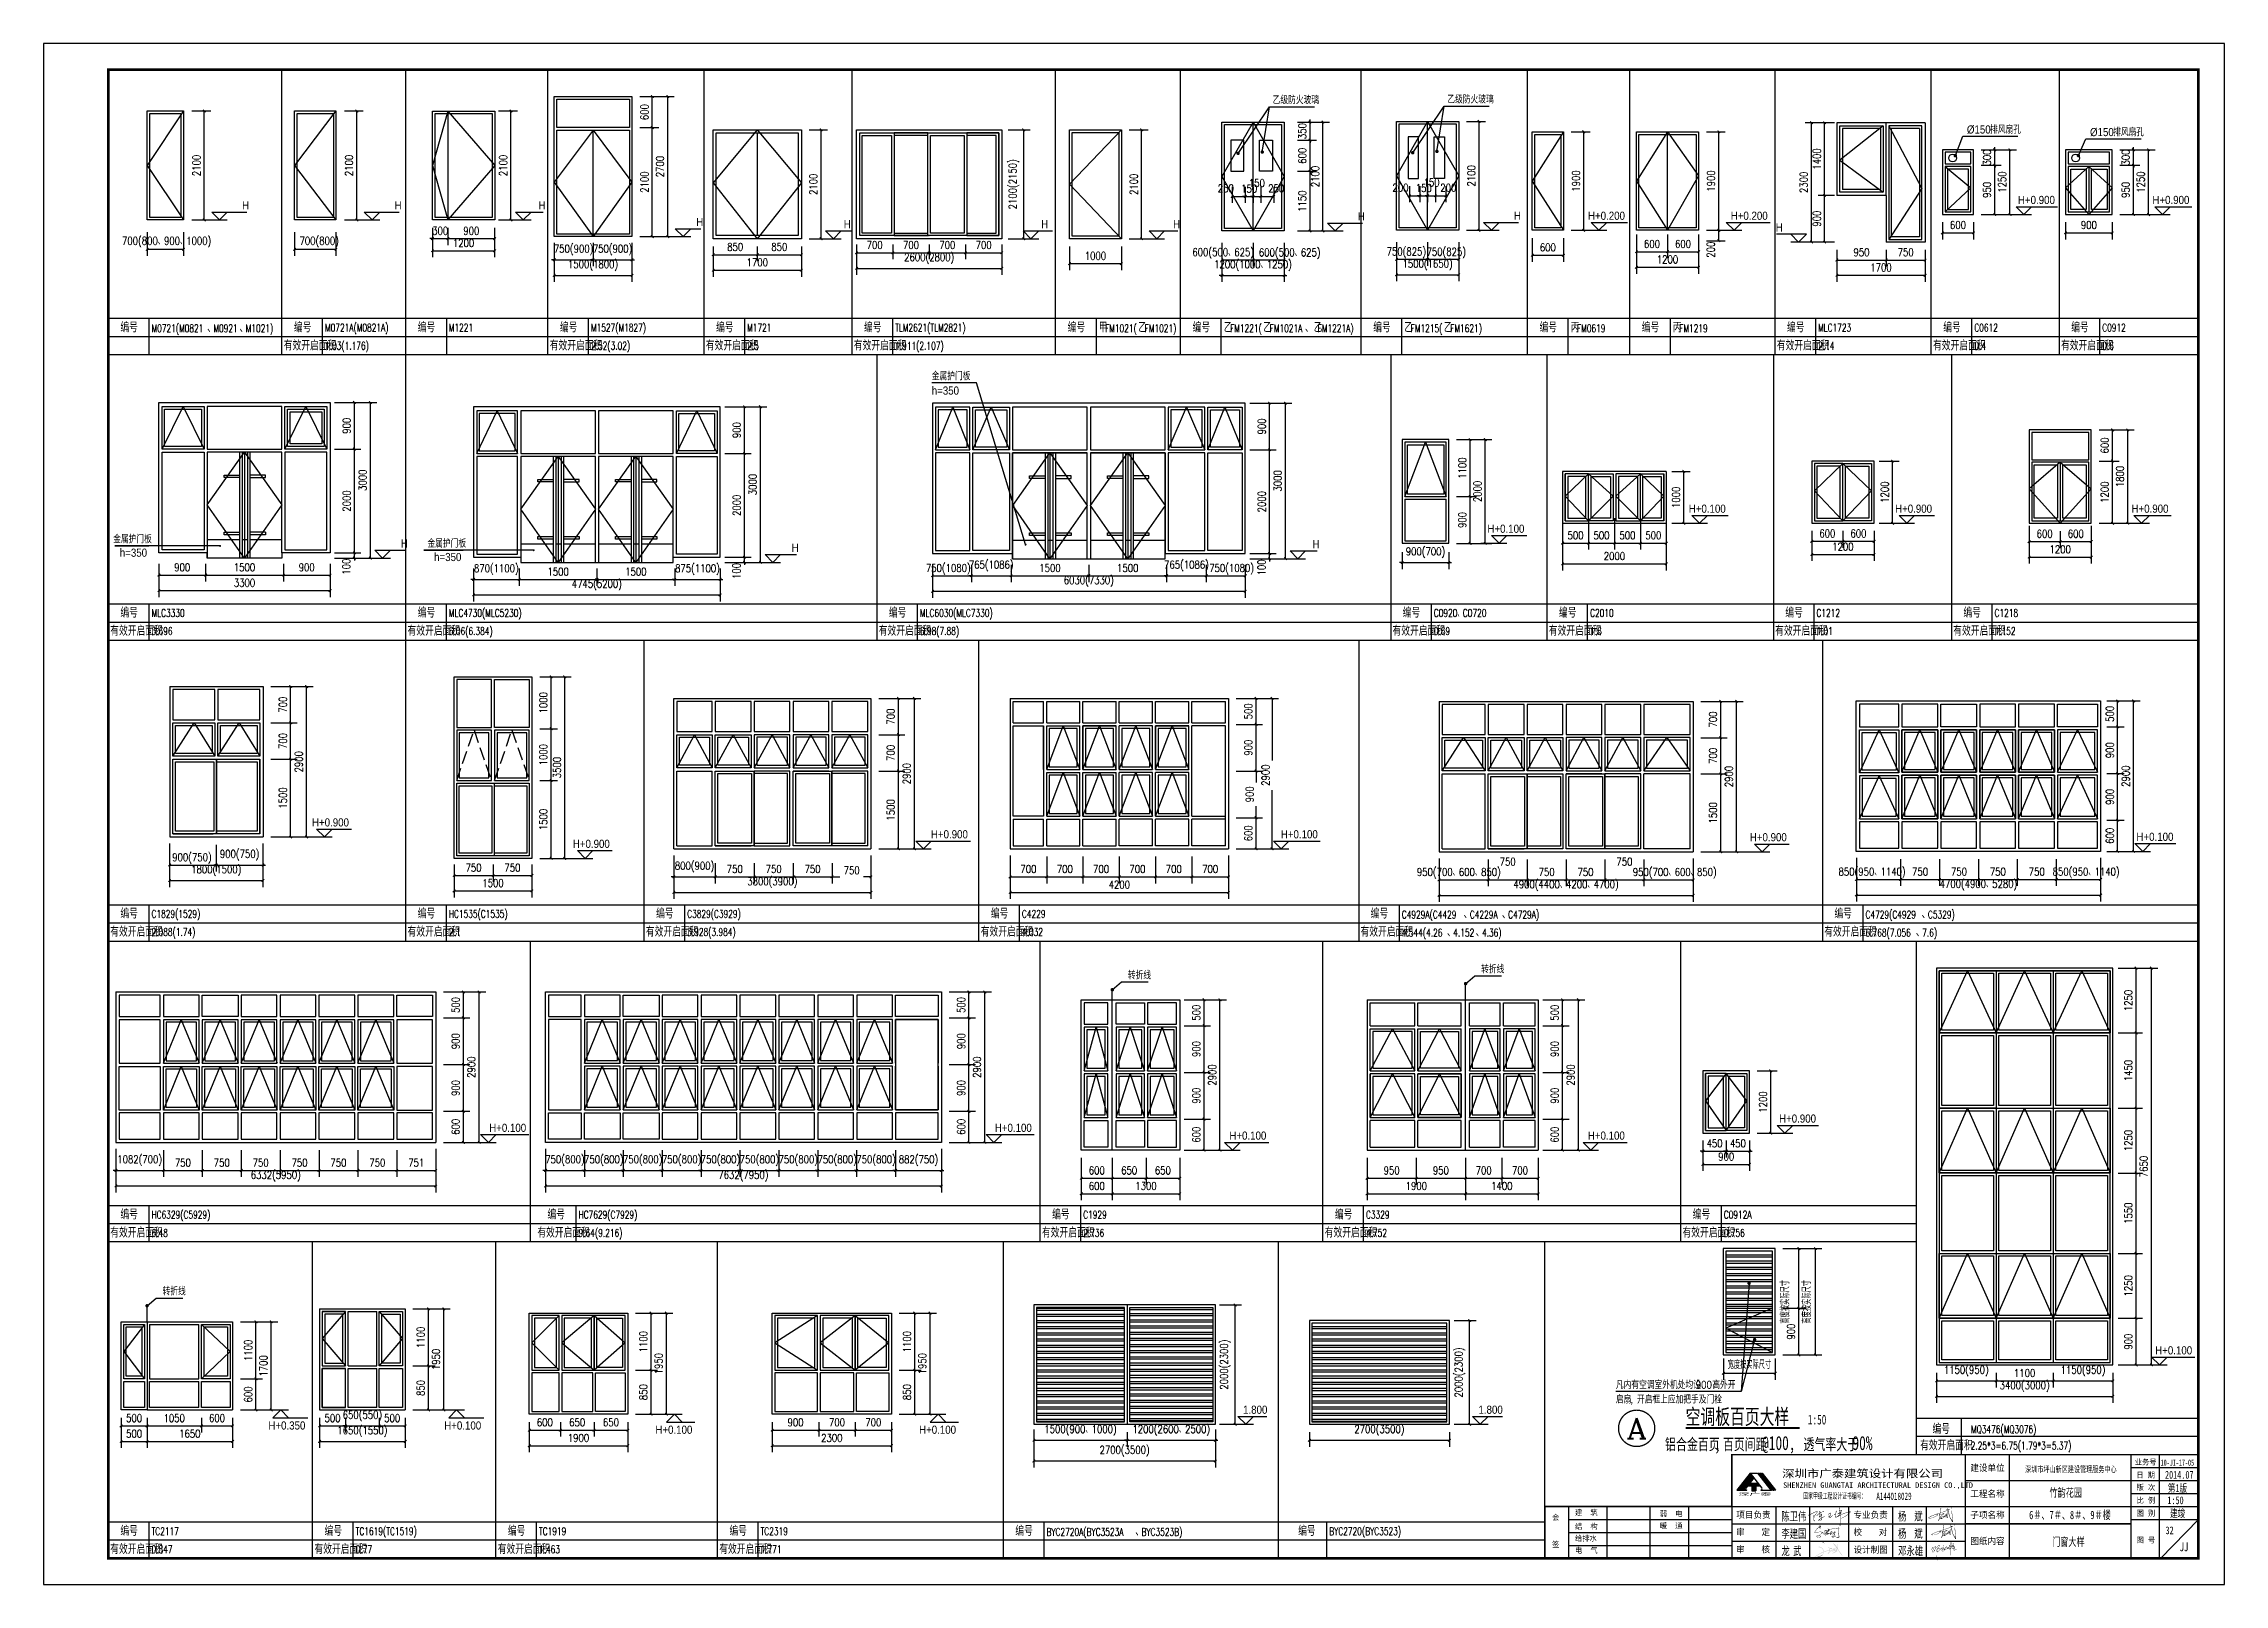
# Model space of a CAD drawing. Extents: x 718358 to 1668613, y -348838 to -159582.
# Drawn here: x 923563 to 965613, y -267041 to -237341 of the extents above; entities that cross this region are included whole.
import ezdxf
from ezdxf.enums import TextEntityAlignment as Align

# ---------------------------------------------------------------- set-up
doc = ezdxf.new("R2010")
doc.units = 0
doc.header["$LTSCALE"] = 1000
doc.linetypes.add('DASH', pattern=[0.35, 0.25, -0.1])
for name, color, linetype in [('变更', 6, 'Continuous'), ('图层1', 1, 'Continuous'), ('建--门窗线', 4, 'Continuous'), ('建-图例填充', 251, 'Continuous'), ('建-图框', 4, 'Continuous'), ('建-墙体', 2, 'Continuous'), ('建-尺寸', 73, 'Continuous'), ('建-引出', 3, 'Continuous'), ('建-标高', 3, 'Continuous'), ('建-符号', 3, 'Continuous'), ('建-符号说明', 7, 'Continuous'), ('建-索引', 3, 'Continuous'), ('建-表格', 7, 'Continuous'), ('立面中线', 7, 'Continuous')]:
    doc.layers.add(name, color=color, linetype=linetype)
doc.styles.add('-宋体', font='', dxfattribs={"width": 0.8})
doc.styles.add('_TCH_DIM', font='gt单线西文.shx', dxfattribs={"width": 0.8, "bigfont": 'gt单线中文.shx'})
doc.styles.add('_TCH_LABEL', font='COMPLEX', dxfattribs={"bigfont": 'GBCBIG'})
doc.styles.add('_TCH_WDTABLE', font='SIMPLEX', dxfattribs={"bigfont": 'GBCBIG'})
doc.styles.add('DIM_FONT', font='SIMPLEX.shx', dxfattribs={"width": 0.8, "bigfont": 'GBCBIG.shx'})
doc.styles.add('HT', font='simhei.ttf', dxfattribs={"width": 1.2})
doc.styles.add('单线字', font='', dxfattribs={"width": 0.7})
doc.styles.add('图框', font='')
doc.styles.add('黑体字', font='simhei.ttf', dxfattribs={"width": 0.7})
doc.styles.get('-宋体').set_extended_font_data('NSimSun')
doc.styles.get('单线字').set_extended_font_data('SimSun')
doc.styles.get('图框').set_extended_font_data('SimSun')
doc.dimstyles.new('DIMN50', dxfattribs={"dimscale": 0.5, "dimtxt": 300, "dimasz": 100, "dimexe": 250, "dimexo": 300, "dimgap": 150, "dimtad": 1, "dimdec": 0, "dimzin": 0, "dimdsep": 46, "dimtxsty": 'DIM_FONT', "dimblk": 'ARCHTICK', "dimcen": 0.09, "dimdle": 1, "dimclrt": 7, "dimazin": 2, "dimtfac": 1, "dimtdec": 0, "dimtix": 1, "dimtmove": 2, "dimatfit": 3, "dimldrblk": 'ARCHTICK', "dimfxl": 1, "dimtolj": 1, "dimtzin": 0, "dimarcsym": 0})
pattern_1 = [(180, (270857.68, -394316.51), (-7e-15, -119.0625), []), (180, (270818, -394276.82), (-7e-15, -119.0625), [])]

msp = doc.modelspace()

# ---------------------------------------------------------------- texts
at = {"layer": '建-图框'}
for s, height, style, width, p in [('深圳市广泰建筑设计有限公司 ', 148.275, '-宋体', 1.18025, (957085.1, -264978.9)), ('深广泰 ', 51.6, '-宋体', 3, (956243, -265329)), ('SHENZHEN GUANGTAI ARCHITECTURAL DESIGN CO.,LTD', 105.91, '-宋体', 0.920595, (957104.1, -265180.8)), ('国家甲级工程设计证书编号：', 112.97, 'HT', 0.590125, (957494.7, -265392.3)), ('A144018029', 141.21, 'HT', 0.590125, (958901.6, -265412))]:
    msp.add_text(s, height=height, dxfattribs=dict(at, style=style, width=width)).set_placement(p)
at = {"layer": '建-图框', "style": '图框', "oblique": 360, "width": 0.9442}
for s, p in [('建设单位', (961045.6, -264791.3)), ('工程名称', (961045.6, -265291.3)), ('子项名称', (961045.6, -265697.7)), ('图纸内容', (961045.6, -266200.7))]:
    msp.add_text(s, height=125, rotation=0, dxfattribs=at).set_placement(p, align=Align.MIDDLE)
for s, p in [('业务号', (964094.7, -264735.6)), ('日 期', (964094.7, -264985.6)), ('版 次', (964099.7, -265223.7)), ('图 别', (964099.7, -265722.4)), ('比 例', (964099.7, -265474)), ('图 号', (964099.2, -266240.4))]:
    msp.add_text(s, height=105.98, rotation=0, dxfattribs=at).set_placement(p, align=Align.CENTER)
at = {"layer": '建-图框', "color": 40, "style": '单线字'}
for s, height, width, p in [('10-JI-17-05', 120, 0.6, (964383, -264754.5)), ('第1版', 150, 0.7, (964521.1, -265261.5)), ('陈卫伟', 163.78, 0.7, (957071.2, -265812.3)), ('杨', 163.8, 0.7, (959321.2, -265812.3)), ('斌', 163.8, 0.7, (959633.5, -265812.3)), ('6＃、7＃、8＃、9＃楼', 160, 0.7, (961848, -265783.4)), ('1:50', 150, 0.7, (964513.4, -265495.1)), ('建竣', 150, 0.7, (964565.3, -265746.8)), ('李建国', 163.78, 0.7, (957071.2, -266145.7)), ('杨', 163.8, 0.7, (959321.2, -266145.7)), ('斌', 163.8, 0.7, (959633.5, -266145.7)), ('门窗大样', 160, 0.7, (962291, -266301.6)), ('32', 150, 0.7, (964477.4, -266074.7)), ('龙', 163.8, 0.7, (957071.2, -266479)), ('武', 163.8, 0.7, (957297.4, -266479)), ('邓永雄', 163.78, 0.7, (959321.2, -266479))]:
    msp.add_text(s, height=height, dxfattribs=dict(at, width=width)).set_placement(p)
at = {"layer": '建-图框', "style": '图框', "oblique": 360, "width": 0.9442}
for s, height, p in [('会', 106, (952648.8, -265802.4)), ('建  筑', 105.98, (953091.6, -265709.5)), ('弱  电', 105.98, (954727.3, -265730.4)), ('项目负责', 125, (956201.9, -265762.4)), ('专业负责', 125, (958461.6, -265764.3)), ('结  构', 105.98, (953091.6, -265978)), ('给排水', 105.98, (953091.6, -266204.7)), ('暖  通', 105.98, (954727.3, -265962.1)), ('审    定', 125, (956198.9, -266097.7)), ('校    对', 125, (958461.6, -266095)), ('签', 106, (952648.8, -266323.4)), ('电  气', 105.98, (953091.6, -266437.6)), ('审    核', 125, (956198.9, -266428.8)), ('设计制图', 125, (958461.6, -266434.6))]:
    msp.add_text(s, height=height, rotation=0, dxfattribs=at).set_placement(p)
at = {"layer": '建-引出', "style": '_TCH_DIM'}
for s, height, width, p in [('乙级防火玻璃', 143.31, 0.8, (947261.9, -238505.7)), ('乙级防火玻璃', 143.31, 0.8, (950629.4, -238493.4)), ('%%c150', 157.5, 0.888889, (960648.3, -239075)), ('排风扇孔', 143.31, 0.8, (961095, -239075)), ('%%c150', 157.5, 0.888889, (963021.9, -239125)), ('排风扇孔', 143.31, 0.8, (963468.5, -239125)), ('转折线', 143.31, 0.8, (944469.1, -255377.2)), ('转折线', 143.31, 0.8, (951280.9, -255260.7)), ('转折线', 143.31, 0.8, (925856.9, -261468.8)), ('凡内有空调室外机处均设', 143.307, 0.8, (953879.2, -263273.2)), ('900', 157.5, 0.888889, (955419.2, -263273.2)), ('高外开', 143.31, 0.8, (955739.2, -263273.2)), ('启扇', 143.31, 0.8, (953879.2, -263553.2)), (',', 157.5, 0.888889, (954159.2, -263553.2)), ('开启框上应加把手及门栓', 143.307, 0.8, (954285.9, -263553.2))]:
    msp.add_text(s, height=height, dxfattribs=dict(at, width=width)).set_placement(p)
at = {"layer": '建-标高', "style": '_TCH_DIM', "width": 0.888889}
for s, p in [('H', (927389, -240537.4)), ('H', (930330.1, -240537.4)), ('H', (933105.6, -240537.4)), ('H+0.900', (961631.9, -240433.3)), ('H+0.900', (964224.8, -240433.3)), ('H', (936146, -240858.6)), ('H', (938991.6, -240900.2)), ('H', (942798, -240900.2)), ('H', (945340.6, -240900.2)), ('H', (948903.3, -240750.2)), ('H', (951912.7, -240737.9)), ('H+0.200', (953341.9, -240737.9)), ('H+0.200', (956093.9, -240737.9)), ('H', (956961.5, -240963.4)), ('H+0.100', (955284.6, -246384.6)), ('H+0.900', (959262.8, -246384.6)), ('H+0.900', (963822, -246384.6)), ('H+0.100', (951402.5, -246771)), ('H+0.900', (957025.9, -258140.7)), ('H+0.100', (964278.5, -262609)), ('1.800', (946691.2, -263753.3)), ('1.800', (951230, -263753.3)), ('H+0.350', (927897, -264057.3)), ('H+0.100', (931287.6, -264057.3)), ('H+0.100', (935358.8, -264139)), ('H+0.100', (940443.3, -264139))]:
    msp.add_text(s, height=157.5, dxfattribs=at).set_placement(p)
at = {"layer": '建-符号说明'}
for s, height, style, width, p in [('金属护门板', 143.31, '_TCH_DIM', 0.8, (940687.7, -243828)), ('h=350', 157.5, '_TCH_DIM', 0.888889, (940687.7, -244108)), ('金属护门板', 143.31, '_TCH_DIM', 0.8, (924903.8, -246970.3)), ('h=350', 157.5, '_TCH_DIM', 0.888889, (925032.1, -247232.8)), ('H', 157.5, '_TCH_DIM', 0.888889, (930450.6, -247055.1)), ('金属护门板', 143.31, '_TCH_DIM', 0.8, (930964, -247053.8)), ('h=350', 157.5, '_TCH_DIM', 0.888889, (931092.3, -247316.3)), ('H', 157.5, '_TCH_DIM', 0.888889, (937987.4, -247138.7)), ('H', 157.5, '_TCH_DIM', 0.888889, (948029.3, -247068.7)), ('H+0.900', 157.5, '_TCH_DIM', 0.888889, (928737.7, -252431.8)), ('H+0.900', 157.5, '_TCH_DIM', 0.888889, (933767, -252844.7)), ('H+0.900', 157.5, '_TCH_DIM', 0.888889, (940671.5, -252660.6)), ('H+0.100', 157.5, '_TCH_DIM', 0.888889, (947418.5, -252660.6)), ('H+0.900', 157.5, '_TCH_DIM', 0.888889, (956462.2, -252717.4)), ('H+0.100', 157.5, '_TCH_DIM', 0.888889, (963917.5, -252709.6)), ('H+0.100', 157.5, '_TCH_DIM', 0.888889, (932154.4, -258319.3)), ('H+0.100', 157.5, '_TCH_DIM', 0.888889, (941904, -258319.3)), ('H+0.100', 157.5, '_TCH_DIM', 0.888889, (946426.8, -258469.2)), ('H+0.100', 157.5, '_TCH_DIM', 0.888889, (953338.6, -258469.2)), ('空调板百页大样', 298.73, '黑体字', 0.7, (955224.9, -263958.5)), ('1:50', 186.71, '黑体字', 0.7, (957582, -263958.5)), ('铝合金百页', 221.1, '单线字', 0.7, (954827.6, -264451.6)), (',', 270, '单线字', 0.7, (955772.6, -264451.6)), ('百页间距', 221.1, '单线字', 0.7, (955943.6, -264451.6)), ('@100,', 270, '单线字', 0.7, (956699.6, -264451.6)), ('透气率大于', 221.1, '单线字', 0.7, (957497, -264451.6)), ('90%', 270, '单线字', 0.7, (958442, -264451.6))]:
    msp.add_text(s, height=height, dxfattribs=dict(at, style=style, width=width)).set_placement(p)
at = {"layer": '建-符号说明', "style": '_TCH_LABEL', "width": 1.166667}
msp.add_text('A', height=396, dxfattribs=at).set_placement((954082.3, -264231.3), (954478.3, -264231.3), align=Align.FIT)
at = {"layer": '建-表格', "style": '_TCH_WDTABLE'}
for s, height, p in [('编号', 168.79, (925043.8, -242903.9)), ('、', 168.8, (926713.9, -242903.9)), ('、', 168.8, (927336.7, -242903.9)), ('编号', 168.79, (928389.1, -242903.9)), ('编号', 168.79, (930776.3, -242903.9)), ('编号', 168.79, (933517.6, -242903.9)), ('编号', 168.79, (936528.5, -242903.9)), ('编号', 168.79, (939382, -242903.9)), ('编号', 168.79, (943308.2, -242903.9)), ('甲', 168.8, (943908.2, -242903.9)), ('乙', 168.8, (944671.1, -242903.9)), ('编号', 168.79, (945718.1, -242903.9)), ('乙', 168.8, (946318.1, -242903.9)), ('乙', 168.8, (947081, -242903.9)), ('、乙', 168.79, (947883.9, -242903.9)), ('编号', 168.79, (949200.1, -242903.9)), ('乙', 168.8, (949800.2, -242903.9)), ('乙', 168.8, (950563, -242903.9)), ('编号', 168.79, (952406.7, -242903.9)), ('丙', 168.8, (953006.8, -242903.9)), ('编号', 168.79, (954378.2, -242903.9)), ('丙', 168.8, (954978.2, -242903.9)), ('编号', 168.79, (957178.9, -242903.9)), ('编号', 168.79, (960191.2, -242903.9)), ('编号', 168.79, (962658, -242903.9)), ('有效开启面积', 168.79, (928193.4, -243253.9)), ('有效开启面积', 168.79, (933321.8, -243253.9)), ('有效开启面积', 168.79, (936332.8, -243253.9)), ('有效开启面积', 168.79, (939186.2, -243253.9)), ('有效开启面积', 168.79, (956983.1, -243253.9)), ('有效开启面积', 168.79, (959995.4, -243253.9)), ('有效开启面积', 168.79, (962462.2, -243253.9)), ('编号', 168.79, (925043.8, -248403.5)), ('编号', 168.79, (930776.3, -248403.5)), ('编号', 168.79, (939860.7, -248403.5)), ('编号', 168.79, (949768.8, -248403.5)), ('编号', 168.79, (952781.8, -248403.5)), ('编号', 168.79, (957147, -248403.5)), ('编号', 168.79, (960580.8, -248403.5)), ('有效开启面积', 168.79, (924848.1, -248753.5)), ('有效开启面积', 168.79, (930580.5, -248753.5)), ('有效开启面积', 168.79, (939665, -248753.5)), ('有效开启面积', 168.79, (949573.1, -248753.5)), ('有效开启面积', 168.79, (952586.1, -248753.5)), ('有效开启面积', 168.79, (956951.2, -248753.5)), ('有效开启面积', 168.79, (960385.1, -248753.5)), ('有效开启面积', 168.79, (924848.1, -254553.9)), ('编号', 168.79, (925043.8, -254203.9)), ('有效开启面积', 168.79, (930580.5, -254553.9)), ('编号', 168.79, (930776.3, -254203.9)), ('有效开启面积', 168.79, (935176.3, -254553.9)), ('编号', 168.79, (935372, -254203.9)), ('有效开启面积', 168.79, (941631.6, -254553.9)), ('编号', 168.79, (941827.4, -254203.9)), ('有效开启面积', 168.79, (948955.9, -254553.9)), ('编号', 168.79, (949151.6, -254203.9)), ('、', 168.8, (950941.7, -254203.9)), ('、', 168.8, (951679.5, -254203.9)), ('有效开启面积', 168.79, (957898, -254553.9)), ('编号', 168.79, (958093.7, -254203.9)), ('、', 168.8, (959773.8, -254203.9)), ('、', 168.8, (950621.7, -254553.9)), ('、', 168.8, (951174.5, -254553.9)), ('、', 168.8, (959663.8, -254553.9)), ('编号', 168.79, (925043.8, -260003.9)), ('编号', 168.79, (933278.1, -260003.9)), ('编号', 168.79, (943008.7, -260003.9)), ('编号', 168.79, (948461, -260003.9)), ('编号', 168.79, (955360.4, -260003.9)), ('有效开启面积', 168.79, (924848.1, -260353.9)), ('有效开启面积', 168.79, (933082.3, -260353.9)), ('有效开启面积', 168.79, (942813, -260353.9)), ('有效开启面积', 168.79, (948265.2, -260353.9)), ('有效开启面积', 168.79, (955164.7, -260353.9)), ('编号', 168.79, (959984.7, -264138.7)), ('有效开启面积', 168.79, (959746.7, -264453.9)), ('编号', 168.79, (925043.8, -266103.9)), ('编号', 168.79, (928980.5, -266103.9)), ('编号', 168.79, (932514.5, -266103.9)), ('编号', 168.79, (936787, -266103.9)), ('编号', 168.79, (942300, -266103.9)), ('、', 168.8, (944610.1, -266103.9)), ('编号', 168.79, (947752.3, -266104.3)), ('有效开启面积', 168.79, (924848.1, -266453.9)), ('有效开启面积', 168.79, (928784.7, -266453.9)), ('有效开启面积', 168.79, (932318.7, -266453.9)), ('有效开启面积', 168.79, (936591.2, -266453.9))]:
    msp.add_text(s, height=height, dxfattribs=at).set_placement(p)
at = {"layer": '建-表格', "style": '_TCH_WDTABLE', "width": 0.705882}
for s, p in [('M0721(M0821', (925643.9, -242903.9)), ('M0921', (926836.7, -242903.9)), ('M1021)', (927459.6, -242903.9)), ('M0721A(M0821A)', (928989.2, -242890.8)), ('M1221', (931376.3, -242890.8)), ('M1527(M1827)', (934117.6, -242890.8)), ('M1721', (937128.6, -242890.8)), ('TLM2621(TLM2821)', (939982, -242890.8)), ('FM1021(', (944031.1, -242903.9)), ('FM1021)', (944794, -242903.9)), ('FM1221(', (946441, -242903.9)), ('FM1021A', (947203.9, -242903.9)), ('FM1221A)', (948129.6, -242903.9)), ('FM1215(', (949923, -242903.9)), ('FM1621)', (950685.9, -242903.9)), ('FM0619', (953129.6, -242903.9)), ('FM1219', (955101.1, -242903.9)), ('MLC1723', (957778.9, -242890.8)), ('C0612', (960791.2, -242890.8)), ('C0912', (963258, -242890.8)), ('1.03(1.176)', (928989.2, -243240.8)), ('2.52(3.02)', (934117.6, -243240.8)), ('2.5', (937128.6, -243240.8)), ('1.911(2.107)', (939982, -243240.8)), ('2.14', (957778.9, -243240.8)), ('0.4', (960791.2, -243240.8)), ('0.6', (963258, -243240.8)), ('MLC3330', (925643.9, -248390.3)), ('MLC4730(MLC5230)', (931376.3, -248390.3)), ('MLC6030(MLC7330)', (940460.8, -248390.3)), ('C0920、C0720', (950368.9, -248390.3)), ('C2010', (953381.9, -248390.3)), ('C1212', (957747, -248390.3)), ('C1218', (961180.9, -248390.3)), ('3.696', (925643.9, -248740.3)), ('6.06(6.384)', (931376.3, -248740.3)), ('6.98(7.88)', (940460.8, -248740.3)), ('0.69', (950368.9, -248740.3)), ('1.6', (953381.9, -248740.3)), ('1.01', (957747, -248740.3)), ('1.152', (961180.9, -248740.3)), ('C1829(1529)', (925643.9, -254190.8)), ('2.088(1.74)', (925643.9, -254540.8)), ('2.1', (931376.3, -254540.8)), ('HC1535(C1535)', (931376.3, -254190.8)), ('C3829(C3929)', (935972.1, -254190.8)), ('3.928(3.984)', (935972.1, -254540.8)), ('C4229', (942427.4, -254190.8)), ('4.032', (942427.4, -254540.8)), ('C4929A(C4429', (949751.7, -254203.9)), ('4.544(4.26', (949751.7, -254553.9)), ('C4229A', (951064.5, -254203.9)), ('4.36)', (951297.4, -254553.9)), ('C4729A)', (951802.4, -254203.9)), ('C4729(C4929', (958693.8, -254203.9)), ('6.768(7.056', (958693.8, -254553.9)), ('7.6)', (959786.7, -254553.9)), ('C5329)', (959896.7, -254203.9)), ('4.152', (950744.5, -254553.9)), ('HC6329(C5929)', (925643.9, -259990.8)), ('HC7629(C7929)', (933878.1, -259990.8)), ('C1929', (943608.8, -259990.8)), ('C3329', (949061, -259990.8)), ('C0912A', (955960.5, -259990.8)), ('6.48', (925643.9, -260340.8)), ('9.64(9.216)', (933878.1, -260340.8)), ('2.736', (943608.8, -260340.8)), ('4.752', (949061, -260340.8)), ('0.756', (955960.5, -260340.8)), ('MQ3476(MQ3076)', (960728.2, -264125.5)), ('2.25*3=6.75(1.79*3=5.37)', (960720.7, -264440.8)), ('TC2117', (925643.9, -266090.8)), ('TC1619(TC1519)', (929580.5, -266090.8)), ('TC1919', (933114.5, -266090.8)), ('TC2319', (937387, -266090.8)), ('BYC2720A(BYC3523A', (942900.1, -266103.9)), ('BYC3523B)', (944733, -266103.9)), ('BYC2720(BYC3523)', (948352.3, -266091.2)), ('0.847', (925643.9, -266440.8)), ('0.77', (929580.5, -266440.8)), ('1.463', (933114.5, -266440.8)), ('1.771', (937387, -266440.8))]:
    msp.add_text(s, height=148.75, dxfattribs=at).set_placement(p)

# ---------------------------------------------------------------- blocks, each defined once
blk = doc.blocks.new('_ArchTick')
at = {"color": 0, "linetype": 'ByBlock', "const_width": 0.4}
blk.add_lwpolyline([(-0.5, -0.5), (0.5, 0.5)], dxfattribs=at)
blk = doc.blocks.new('*D2381')
at = {"layer": 'Defpoints', "color": 0, "transparency": 16777216}
for p in [(937324, -241103), (938174, -241103), (938174, -241410)]:
    blk.add_point(p, dxfattribs=at)
at = {"layer": '建-尺寸', "color": 0, "lineweight": -2, "transparency": 16777216}
for p, q in [((937324, -241253), (937324, -241535)), ((938174, -241253), (938174, -241535)), ((937323, -241410), (938174, -241410))]:
    blk.add_line(p, q, dxfattribs=at)
at = {"layer": '建-尺寸', "color": 0, "lineweight": -2, "transparency": 16777216, "xscale": 50, "yscale": 50, "zscale": 50, "rotation": 180}
blk.add_blockref('_ArchTick', (937324, -241410), dxfattribs=at)
at = {"layer": '建-尺寸', "color": 0, "lineweight": -2, "transparency": 16777216, "xscale": 50, "yscale": 50, "zscale": 50}
blk.add_blockref('_ArchTick', (938174, -241410), dxfattribs=at)
at = {"layer": '建-尺寸', "color": 7, "transparency": 16777216, "insert": (937749, -241260), "char_height": 150, "attachment_point": 5, "style": 'DIM_FONT'}
blk.add_mtext('\\A1;850', dxfattribs=at)
blk = doc.blocks.new('*D2382')
at = {"layer": 'Defpoints', "color": 0, "transparency": 16777216}
for p in [(936474, -241103), (937324, -241103), (937324, -241410)]:
    blk.add_point(p, dxfattribs=at)
at = {"layer": '建-尺寸', "color": 0, "lineweight": -2, "transparency": 16777216}
for p, q in [((936474, -241253), (936474, -241535)), ((937324, -241253), (937324, -241535)), ((936473, -241410), (937324, -241410))]:
    blk.add_line(p, q, dxfattribs=at)
at = {"layer": '建-尺寸', "color": 0, "lineweight": -2, "transparency": 16777216, "xscale": 50, "yscale": 50, "zscale": 50, "rotation": 180}
blk.add_blockref('_ArchTick', (936474, -241410), dxfattribs=at)
at = {"layer": '建-尺寸', "color": 0, "lineweight": -2, "transparency": 16777216, "xscale": 50, "yscale": 50, "zscale": 50}
blk.add_blockref('_ArchTick', (937324, -241410), dxfattribs=at)
at = {"layer": '建-尺寸', "color": 7, "transparency": 16777216, "insert": (936899, -241260), "char_height": 150, "attachment_point": 5, "style": 'DIM_FONT'}
blk.add_mtext('\\A1;850', dxfattribs=at)
blk = doc.blocks.new('*D2383')
at = {"layer": 'Defpoints', "color": 0, "transparency": 16777216}
for p in [(936474, -241103), (938174, -241103), (938174, -241709)]:
    blk.add_point(p, dxfattribs=at)
at = {"layer": '建-尺寸', "color": 0, "lineweight": -2, "transparency": 16777216}
for p, q in [((936474, -241253), (936474, -241834)), ((938174, -241253), (938174, -241834)), ((936473, -241709), (938174, -241709))]:
    blk.add_line(p, q, dxfattribs=at)
at = {"layer": '建-尺寸', "color": 0, "lineweight": -2, "transparency": 16777216, "xscale": 50, "yscale": 50, "zscale": 50, "rotation": 180}
blk.add_blockref('_ArchTick', (936474, -241709), dxfattribs=at)
at = {"layer": '建-尺寸', "color": 0, "lineweight": -2, "transparency": 16777216, "xscale": 50, "yscale": 50, "zscale": 50}
blk.add_blockref('_ArchTick', (938174, -241709), dxfattribs=at)
at = {"layer": '建-尺寸', "color": 7, "transparency": 16777216, "insert": (937324, -241559), "char_height": 150, "attachment_point": 5, "style": 'DIM_FONT'}
blk.add_mtext('\\A1;1700', dxfattribs=at)
blk = doc.blocks.new('*D2384')
at = {"layer": 'Defpoints', "color": 0, "transparency": 16777216}
for p in [(938174, -239003), (938555, -239003), (938174, -241103)]:
    blk.add_point(p, dxfattribs=at)
at = {"layer": '建-尺寸', "color": 0, "lineweight": -2, "transparency": 16777216}
for p, q in [((938324, -239003), (938680, -239003)), ((938555, -241103), (938555, -239002)), ((938324, -241103), (938680, -241103))]:
    blk.add_line(p, q, dxfattribs=at)
at = {"layer": '建-尺寸', "color": 0, "lineweight": -2, "transparency": 16777216, "xscale": 50, "yscale": 50, "zscale": 50}
for p, rotation in [((938555, -239003), 90), ((938555, -241103), 270)]:
    blk.add_blockref('_ArchTick', p, dxfattribs=dict(at, rotation=rotation))
at = {"layer": '建-尺寸', "color": 7, "transparency": 16777216, "insert": (938405, -240053), "char_height": 150, "attachment_point": 5, "rotation": 90, "style": 'DIM_FONT'}
blk.add_mtext('\\A1;2100', dxfattribs=at)
blk = doc.blocks.new('*D2385')
at = {"layer": 'Defpoints', "color": 0, "transparency": 16777216}
for p in [(942012, -239003), (942461, -239003), (942012, -241103)]:
    blk.add_point(p, dxfattribs=at)
at = {"layer": '建-尺寸', "color": 0, "lineweight": -2, "transparency": 16777216}
for p, q in [((942162, -239003), (942586, -239003)), ((942461, -241103), (942461, -239002)), ((942162, -241103), (942586, -241103))]:
    blk.add_line(p, q, dxfattribs=at)
at = {"layer": '建-尺寸', "color": 0, "lineweight": -2, "transparency": 16777216, "xscale": 50, "yscale": 50, "zscale": 50}
for p, rotation in [((942461, -239003), 90), ((942461, -241103), 270)]:
    blk.add_blockref('_ArchTick', p, dxfattribs=dict(at, rotation=rotation))
at = {"layer": '建-尺寸', "color": 7, "transparency": 16777216, "insert": (942272, -240053), "char_height": 150, "attachment_point": 5, "rotation": 90, "style": 'DIM_FONT'}
blk.add_mtext('\\A1;2100(2150)', dxfattribs=at)
blk = doc.blocks.new('*D2386')
at = {"layer": 'Defpoints', "color": 0, "transparency": 16777216}
for p in [(941338, -241066), (942038, -241066), (942038, -241374)]:
    blk.add_point(p, dxfattribs=at)
at = {"layer": '建-尺寸', "color": 0, "lineweight": -2, "transparency": 16777216}
for p, q in [((941338, -241216), (941338, -241499)), ((942038, -241216), (942038, -241499)), ((941338, -241374), (942039, -241374))]:
    blk.add_line(p, q, dxfattribs=at)
at = {"layer": '建-尺寸', "color": 0, "lineweight": -2, "transparency": 16777216, "xscale": 50, "yscale": 50, "zscale": 50, "rotation": 180}
blk.add_blockref('_ArchTick', (941338, -241374), dxfattribs=at)
at = {"layer": '建-尺寸', "color": 0, "lineweight": -2, "transparency": 16777216, "xscale": 50, "yscale": 50, "zscale": 50}
blk.add_blockref('_ArchTick', (942038, -241374), dxfattribs=at)
at = {"layer": '建-尺寸', "color": 7, "transparency": 16777216, "insert": (941688, -241224), "char_height": 150, "attachment_point": 5, "style": 'DIM_FONT'}
blk.add_mtext('\\A1;700', dxfattribs=at)
blk = doc.blocks.new('*D2387')
at = {"layer": 'Defpoints', "color": 0, "transparency": 16777216}
for p in [(940639, -241066), (941338, -241066), (941338, -241374)]:
    blk.add_point(p, dxfattribs=at)
at = {"layer": '建-尺寸', "color": 0, "lineweight": -2, "transparency": 16777216}
for p, q in [((940639, -241216), (940639, -241499)), ((941338, -241216), (941338, -241499)), ((940638, -241374), (941339, -241374))]:
    blk.add_line(p, q, dxfattribs=at)
at = {"layer": '建-尺寸', "color": 0, "lineweight": -2, "transparency": 16777216, "xscale": 50, "yscale": 50, "zscale": 50, "rotation": 180}
blk.add_blockref('_ArchTick', (940639, -241374), dxfattribs=at)
at = {"layer": '建-尺寸', "color": 0, "lineweight": -2, "transparency": 16777216, "xscale": 50, "yscale": 50, "zscale": 50}
blk.add_blockref('_ArchTick', (941338, -241374), dxfattribs=at)
at = {"layer": '建-尺寸', "color": 7, "transparency": 16777216, "insert": (940988, -241224), "char_height": 150, "attachment_point": 5, "style": 'DIM_FONT'}
blk.add_mtext('\\A1;700', dxfattribs=at)
blk = doc.blocks.new('*D2388')
at = {"layer": 'Defpoints', "color": 0, "transparency": 16777216}
for p in [(939938, -241066), (940639, -241066), (940639, -241374)]:
    blk.add_point(p, dxfattribs=at)
at = {"layer": '建-尺寸', "color": 0, "lineweight": -2, "transparency": 16777216}
for p, q in [((939938, -241216), (939938, -241499)), ((940639, -241216), (940639, -241499)), ((939938, -241374), (940639, -241374))]:
    blk.add_line(p, q, dxfattribs=at)
at = {"layer": '建-尺寸', "color": 0, "lineweight": -2, "transparency": 16777216, "xscale": 50, "yscale": 50, "zscale": 50, "rotation": 180}
blk.add_blockref('_ArchTick', (939938, -241374), dxfattribs=at)
at = {"layer": '建-尺寸', "color": 0, "lineweight": -2, "transparency": 16777216, "xscale": 50, "yscale": 50, "zscale": 50}
blk.add_blockref('_ArchTick', (940639, -241374), dxfattribs=at)
at = {"layer": '建-尺寸', "color": 7, "transparency": 16777216, "insert": (940288, -241224), "char_height": 150, "attachment_point": 5, "style": 'DIM_FONT'}
blk.add_mtext('\\A1;700', dxfattribs=at)
blk = doc.blocks.new('*D2389')
at = {"layer": 'Defpoints', "color": 0, "transparency": 16777216}
for p in [(939238, -241066), (939938, -241066), (939938, -241374)]:
    blk.add_point(p, dxfattribs=at)
at = {"layer": '建-尺寸', "color": 0, "lineweight": -2, "transparency": 16777216}
for p, q in [((939238, -241216), (939238, -241499)), ((939938, -241216), (939938, -241499)), ((939238, -241374), (939939, -241374))]:
    blk.add_line(p, q, dxfattribs=at)
at = {"layer": '建-尺寸', "color": 0, "lineweight": -2, "transparency": 16777216, "xscale": 50, "yscale": 50, "zscale": 50, "rotation": 180}
blk.add_blockref('_ArchTick', (939238, -241374), dxfattribs=at)
at = {"layer": '建-尺寸', "color": 0, "lineweight": -2, "transparency": 16777216, "xscale": 50, "yscale": 50, "zscale": 50}
blk.add_blockref('_ArchTick', (939938, -241374), dxfattribs=at)
at = {"layer": '建-尺寸', "color": 7, "transparency": 16777216, "insert": (939588, -241224), "char_height": 150, "attachment_point": 5, "style": 'DIM_FONT'}
blk.add_mtext('\\A1;700', dxfattribs=at)
blk = doc.blocks.new('*D2390')
at = {"layer": 'Defpoints', "color": 0, "transparency": 16777216}
for p in [(939239, -241066), (942039, -241066), (942039, -241673)]:
    blk.add_point(p, dxfattribs=at)
at = {"layer": '建-尺寸', "color": 0, "lineweight": -2, "transparency": 16777216}
for p, q in [((939239, -241216), (939239, -241798)), ((942039, -241216), (942039, -241798)), ((939238, -241673), (942039, -241673))]:
    blk.add_line(p, q, dxfattribs=at)
at = {"layer": '建-尺寸', "color": 0, "lineweight": -2, "transparency": 16777216, "xscale": 50, "yscale": 50, "zscale": 50, "rotation": 180}
blk.add_blockref('_ArchTick', (939239, -241673), dxfattribs=at)
at = {"layer": '建-尺寸', "color": 0, "lineweight": -2, "transparency": 16777216, "xscale": 50, "yscale": 50, "zscale": 50}
blk.add_blockref('_ArchTick', (942039, -241673), dxfattribs=at)
at = {"layer": '建-尺寸', "color": 7, "transparency": 16777216, "insert": (940639, -241483), "char_height": 150, "attachment_point": 5, "style": 'DIM_FONT'}
blk.add_mtext('\\A1;2600(2800)', dxfattribs=at)
blk = doc.blocks.new('*D2391')
at = {"layer": 'Defpoints', "color": 0, "transparency": 16777216}
for p in [(943344, -241103), (944344, -241103), (944344, -241582)]:
    blk.add_point(p, dxfattribs=at)
at = {"layer": '建-尺寸', "color": 0, "lineweight": -2, "transparency": 16777216}
for p, q in [((943344, -241253), (943344, -241707)), ((944344, -241253), (944344, -241707)), ((943343, -241582), (944344, -241582))]:
    blk.add_line(p, q, dxfattribs=at)
at = {"layer": '建-尺寸', "color": 0, "lineweight": -2, "transparency": 16777216, "xscale": 50, "yscale": 50, "zscale": 50, "rotation": 180}
blk.add_blockref('_ArchTick', (943344, -241582), dxfattribs=at)
at = {"layer": '建-尺寸', "color": 0, "lineweight": -2, "transparency": 16777216, "xscale": 50, "yscale": 50, "zscale": 50}
blk.add_blockref('_ArchTick', (944344, -241582), dxfattribs=at)
at = {"layer": '建-尺寸', "color": 7, "transparency": 16777216, "insert": (943844, -241432), "char_height": 150, "attachment_point": 5, "style": 'DIM_FONT'}
blk.add_mtext('\\A1;1000', dxfattribs=at)
blk = doc.blocks.new('*D2392')
at = {"layer": 'Defpoints', "color": 0, "transparency": 16777216}
for p in [(944344, -239003), (944734, -239003), (944344, -241103)]:
    blk.add_point(p, dxfattribs=at)
at = {"layer": '建-尺寸', "color": 0, "lineweight": -2, "transparency": 16777216}
for p, q in [((944494, -239003), (944859, -239003)), ((944734, -241103), (944734, -239002)), ((944494, -241103), (944859, -241103))]:
    blk.add_line(p, q, dxfattribs=at)
at = {"layer": '建-尺寸', "color": 0, "lineweight": -2, "transparency": 16777216, "xscale": 50, "yscale": 50, "zscale": 50}
for p, rotation in [((944734, -239003), 90), ((944734, -241103), 270)]:
    blk.add_blockref('_ArchTick', p, dxfattribs=dict(at, rotation=rotation))
at = {"layer": '建-尺寸', "color": 7, "transparency": 16777216, "insert": (944584, -240053), "char_height": 150, "attachment_point": 5, "rotation": 90, "style": 'DIM_FONT'}
blk.add_mtext('\\A1;2100', dxfattribs=at)
blk = doc.blocks.new('*D2393')
at = {"layer": 'Defpoints', "color": 0, "transparency": 16777216}
for p in [(947841, -238853), (948232, -238853), (947841, -240953)]:
    blk.add_point(p, dxfattribs=at)
at = {"layer": '建-尺寸', "color": 0, "lineweight": -2, "transparency": 16777216}
for p, q in [((947991, -238853), (948357, -238853)), ((948232, -240953), (948232, -238852)), ((947991, -240953), (948357, -240953))]:
    blk.add_line(p, q, dxfattribs=at)
at = {"layer": '建-尺寸', "color": 0, "lineweight": -2, "transparency": 16777216, "xscale": 50, "yscale": 50, "zscale": 50}
for p, rotation in [((948232, -238853), 90), ((948232, -240953), 270)]:
    blk.add_blockref('_ArchTick', p, dxfattribs=dict(at, rotation=rotation))
at = {"layer": '建-尺寸', "color": 7, "transparency": 16777216, "insert": (948082, -239903), "char_height": 150, "attachment_point": 5, "rotation": 90, "style": 'DIM_FONT'}
blk.add_mtext('\\A1;2100', dxfattribs=at)
blk = doc.blocks.new('*D2394')
at = {"layer": 'Defpoints', "color": 0, "transparency": 16777216}
for p in [(946883, -241029), (947483, -241029), (947483, -241511)]:
    blk.add_point(p, dxfattribs=at)
at = {"layer": '建-尺寸', "color": 0, "lineweight": -2, "transparency": 16777216}
for p, q in [((946883, -241179), (946883, -241636)), ((947483, -241179), (947483, -241636)), ((946882, -241511), (947483, -241511))]:
    blk.add_line(p, q, dxfattribs=at)
at = {"layer": '建-尺寸', "color": 0, "lineweight": -2, "transparency": 16777216, "xscale": 50, "yscale": 50, "zscale": 50, "rotation": 180}
blk.add_blockref('_ArchTick', (946883, -241511), dxfattribs=at)
at = {"layer": '建-尺寸', "color": 0, "lineweight": -2, "transparency": 16777216, "xscale": 50, "yscale": 50, "zscale": 50}
blk.add_blockref('_ArchTick', (947483, -241511), dxfattribs=at)
at = {"layer": '建-尺寸', "color": 7, "transparency": 16777216, "insert": (947591, -241392), "char_height": 150, "attachment_point": 5, "style": 'DIM_FONT'}
blk.add_mtext('\\A1;600(500、625)', dxfattribs=at)
blk = doc.blocks.new('*D2395')
at = {"layer": 'Defpoints', "color": 0, "transparency": 16777216}
for p in [(946283, -241029), (946883, -241029), (946883, -241511)]:
    blk.add_point(p, dxfattribs=at)
at = {"layer": '建-尺寸', "color": 0, "lineweight": -2, "transparency": 16777216}
for p, q in [((946283, -241179), (946283, -241636)), ((946883, -241179), (946883, -241636)), ((946282, -241511), (946883, -241511))]:
    blk.add_line(p, q, dxfattribs=at)
at = {"layer": '建-尺寸', "color": 0, "lineweight": -2, "transparency": 16777216, "xscale": 50, "yscale": 50, "zscale": 50, "rotation": 180}
blk.add_blockref('_ArchTick', (946283, -241511), dxfattribs=at)
at = {"layer": '建-尺寸', "color": 0, "lineweight": -2, "transparency": 16777216, "xscale": 50, "yscale": 50, "zscale": 50}
blk.add_blockref('_ArchTick', (946883, -241511), dxfattribs=at)
at = {"layer": '建-尺寸', "color": 7, "transparency": 16777216, "insert": (946308, -241386), "char_height": 150, "attachment_point": 5, "style": 'DIM_FONT'}
blk.add_mtext('\\A1;600(500、625)', dxfattribs=at)
blk = doc.blocks.new('*D2396')
at = {"layer": 'Defpoints', "color": 0, "transparency": 16777216}
for p in [(946283, -241029), (947483, -241029), (947483, -241810)]:
    blk.add_point(p, dxfattribs=at)
at = {"layer": '建-尺寸', "color": 0, "lineweight": -2, "transparency": 16777216}
for p, q in [((946283, -241179), (946283, -241935)), ((947483, -241179), (947483, -241935)), ((946283, -241810), (946233, -241810)), ((946283, -241810), (947483, -241810)), ((947483, -241810), (947533, -241810))]:
    blk.add_line(p, q, dxfattribs=at)
at = {"layer": '建-尺寸', "color": 0, "lineweight": -2, "transparency": 16777216, "xscale": 50, "yscale": 50, "zscale": 50}
blk.add_blockref('_ArchTick', (946283, -241810), dxfattribs=at)
at = {"layer": '建-尺寸', "color": 0, "lineweight": -2, "transparency": 16777216, "xscale": 50, "yscale": 50, "zscale": 50, "rotation": 180}
blk.add_blockref('_ArchTick', (947483, -241810), dxfattribs=at)
at = {"layer": '建-尺寸', "color": 7, "transparency": 16777216, "insert": (946883, -241621), "char_height": 150, "attachment_point": 5, "style": 'DIM_FONT'}
blk.add_mtext('\\A1;1200(1000、1250)', dxfattribs=at)
blk = doc.blocks.new('*D2397')
at = {"layer": 'Defpoints', "color": 0, "transparency": 16777216}
for p in [(950850, -238840), (951241, -238840), (950850, -240940)]:
    blk.add_point(p, dxfattribs=at)
at = {"layer": '建-尺寸', "color": 0, "lineweight": -2, "transparency": 16777216}
for p, q in [((951000, -238840), (951366, -238840)), ((951241, -240941), (951241, -238840)), ((951000, -240940), (951366, -240940))]:
    blk.add_line(p, q, dxfattribs=at)
at = {"layer": '建-尺寸', "color": 0, "lineweight": -2, "transparency": 16777216, "xscale": 50, "yscale": 50, "zscale": 50}
for p, rotation in [((951241, -238840), 90), ((951241, -240940), 270)]:
    blk.add_blockref('_ArchTick', p, dxfattribs=dict(at, rotation=rotation))
at = {"layer": '建-尺寸', "color": 7, "transparency": 16777216, "insert": (951091, -239890), "char_height": 150, "attachment_point": 5, "rotation": 90, "style": 'DIM_FONT'}
blk.add_mtext('\\A1;2100', dxfattribs=at)
blk = doc.blocks.new('*D2398')
at = {"layer": 'Defpoints', "color": 0, "transparency": 16777216}
for p in [(950250, -241016), (950850, -241016), (950850, -241499)]:
    blk.add_point(p, dxfattribs=at)
at = {"layer": '建-尺寸', "color": 0, "lineweight": -2, "transparency": 16777216}
for p, q in [((950250, -241166), (950250, -241624)), ((950850, -241166), (950850, -241624)), ((950250, -241499), (950851, -241499))]:
    blk.add_line(p, q, dxfattribs=at)
at = {"layer": '建-尺寸', "color": 0, "lineweight": -2, "transparency": 16777216, "xscale": 50, "yscale": 50, "zscale": 50, "rotation": 180}
blk.add_blockref('_ArchTick', (950250, -241499), dxfattribs=at)
at = {"layer": '建-尺寸', "color": 0, "lineweight": -2, "transparency": 16777216, "xscale": 50, "yscale": 50, "zscale": 50}
blk.add_blockref('_ArchTick', (950850, -241499), dxfattribs=at)
at = {"layer": '建-尺寸', "color": 7, "transparency": 16777216, "insert": (950610, -241379), "char_height": 150, "attachment_point": 5, "style": 'DIM_FONT'}
blk.add_mtext('\\A1;750(825)', dxfattribs=at)
blk = doc.blocks.new('*D2399')
at = {"layer": 'Defpoints', "color": 0, "transparency": 16777216}
for p in [(949650, -241016), (950250, -241016), (950250, -241499)]:
    blk.add_point(p, dxfattribs=at)
at = {"layer": '建-尺寸', "color": 0, "lineweight": -2, "transparency": 16777216}
for p, q in [((949650, -241166), (949650, -241624)), ((950250, -241166), (950250, -241624)), ((949650, -241499), (950251, -241499))]:
    blk.add_line(p, q, dxfattribs=at)
at = {"layer": '建-尺寸', "color": 0, "lineweight": -2, "transparency": 16777216, "xscale": 50, "yscale": 50, "zscale": 50, "rotation": 180}
blk.add_blockref('_ArchTick', (949650, -241499), dxfattribs=at)
at = {"layer": '建-尺寸', "color": 0, "lineweight": -2, "transparency": 16777216, "xscale": 50, "yscale": 50, "zscale": 50}
blk.add_blockref('_ArchTick', (950250, -241499), dxfattribs=at)
at = {"layer": '建-尺寸', "color": 7, "transparency": 16777216, "insert": (949840, -241374), "char_height": 150, "attachment_point": 5, "style": 'DIM_FONT'}
blk.add_mtext('\\A1;750(825)', dxfattribs=at)
blk = doc.blocks.new('*D2400')
at = {"layer": 'Defpoints', "color": 0, "transparency": 16777216}
for p in [(949650, -241016), (950850, -241016), (950850, -241798)]:
    blk.add_point(p, dxfattribs=at)
at = {"layer": '建-尺寸', "color": 0, "lineweight": -2, "transparency": 16777216}
for p, q in [((949650, -241166), (949650, -241923)), ((950850, -241166), (950850, -241923)), ((949650, -241798), (950851, -241798))]:
    blk.add_line(p, q, dxfattribs=at)
at = {"layer": '建-尺寸', "color": 0, "lineweight": -2, "transparency": 16777216, "xscale": 50, "yscale": 50, "zscale": 50, "rotation": 180}
blk.add_blockref('_ArchTick', (949650, -241798), dxfattribs=at)
at = {"layer": '建-尺寸', "color": 0, "lineweight": -2, "transparency": 16777216, "xscale": 50, "yscale": 50, "zscale": 50}
blk.add_blockref('_ArchTick', (950850, -241798), dxfattribs=at)
at = {"layer": '建-尺寸', "color": 7, "transparency": 16777216, "insert": (950250, -241609), "char_height": 150, "attachment_point": 5, "style": 'DIM_FONT'}
blk.add_mtext('\\A1;1500(1650)', dxfattribs=at)
blk = doc.blocks.new('*D2401')
at = {"layer": 'Defpoints', "color": 0, "transparency": 16777216}
for p in [(952268, -240940), (952868, -240940), (952868, -241420)]:
    blk.add_point(p, dxfattribs=at)
at = {"layer": '建-尺寸', "color": 0, "lineweight": -2, "transparency": 16777216}
for p, q in [((952268, -241090), (952268, -241545)), ((952868, -241090), (952868, -241545)), ((952268, -241420), (952869, -241420))]:
    blk.add_line(p, q, dxfattribs=at)
at = {"layer": '建-尺寸', "color": 0, "lineweight": -2, "transparency": 16777216, "xscale": 50, "yscale": 50, "zscale": 50, "rotation": 180}
blk.add_blockref('_ArchTick', (952268, -241420), dxfattribs=at)
at = {"layer": '建-尺寸', "color": 0, "lineweight": -2, "transparency": 16777216, "xscale": 50, "yscale": 50, "zscale": 50}
blk.add_blockref('_ArchTick', (952868, -241420), dxfattribs=at)
at = {"layer": '建-尺寸', "color": 7, "transparency": 16777216, "insert": (952568, -241270), "char_height": 150, "attachment_point": 5, "style": 'DIM_FONT'}
blk.add_mtext('\\A1;600', dxfattribs=at)
blk = doc.blocks.new('*D2402')
at = {"layer": 'Defpoints', "color": 0, "transparency": 16777216}
for p in [(952868, -239040), (953259, -239040), (952868, -240940)]:
    blk.add_point(p, dxfattribs=at)
at = {"layer": '建-尺寸', "color": 0, "lineweight": -2, "transparency": 16777216}
for p, q in [((953018, -239040), (953384, -239040)), ((953259, -240941), (953259, -239040)), ((953018, -240940), (953384, -240940))]:
    blk.add_line(p, q, dxfattribs=at)
at = {"layer": '建-尺寸', "color": 0, "lineweight": -2, "transparency": 16777216, "xscale": 50, "yscale": 50, "zscale": 50}
for p, rotation in [((953259, -239040), 90), ((953259, -240940), 270)]:
    blk.add_blockref('_ArchTick', p, dxfattribs=dict(at, rotation=rotation))
at = {"layer": '建-尺寸', "color": 7, "transparency": 16777216, "insert": (953109, -239990), "char_height": 150, "attachment_point": 5, "rotation": 90, "style": 'DIM_FONT'}
blk.add_mtext('\\A1;1900', dxfattribs=at)
blk = doc.blocks.new('*D2403')
at = {"layer": 'Defpoints', "color": 0, "transparency": 16777216}
for p in [(954275, -240873), (954875, -240873), (954875, -241352)]:
    blk.add_point(p, dxfattribs=at)
at = {"layer": '建-尺寸', "color": 0, "lineweight": -2, "transparency": 16777216}
for p, q in [((954274, -241352), (954875, -241352)), ((954275, -241023), (954275, -241477)), ((954875, -241023), (954875, -241477))]:
    blk.add_line(p, q, dxfattribs=at)
at = {"layer": '建-尺寸', "color": 0, "lineweight": -2, "transparency": 16777216, "xscale": 50, "yscale": 50, "zscale": 50, "rotation": 180}
blk.add_blockref('_ArchTick', (954275, -241352), dxfattribs=at)
at = {"layer": '建-尺寸', "color": 0, "lineweight": -2, "transparency": 16777216, "xscale": 50, "yscale": 50, "zscale": 50}
blk.add_blockref('_ArchTick', (954875, -241352), dxfattribs=at)
at = {"layer": '建-尺寸', "color": 7, "transparency": 16777216, "insert": (954575, -241202), "char_height": 150, "attachment_point": 5, "style": 'DIM_FONT'}
blk.add_mtext('\\A1;600', dxfattribs=at)
blk = doc.blocks.new('*D2404')
at = {"layer": 'Defpoints', "color": 0, "transparency": 16777216}
for p in [(954875, -240873), (955475, -240873), (955475, -241352)]:
    blk.add_point(p, dxfattribs=at)
at = {"layer": '建-尺寸', "color": 0, "lineweight": -2, "transparency": 16777216}
for p, q in [((954874, -241352), (955475, -241352)), ((954875, -241023), (954875, -241477)), ((955475, -241023), (955475, -241477))]:
    blk.add_line(p, q, dxfattribs=at)
at = {"layer": '建-尺寸', "color": 0, "lineweight": -2, "transparency": 16777216, "xscale": 50, "yscale": 50, "zscale": 50, "rotation": 180}
blk.add_blockref('_ArchTick', (954875, -241352), dxfattribs=at)
at = {"layer": '建-尺寸', "color": 0, "lineweight": -2, "transparency": 16777216, "xscale": 50, "yscale": 50, "zscale": 50}
blk.add_blockref('_ArchTick', (955475, -241352), dxfattribs=at)
at = {"layer": '建-尺寸', "color": 7, "transparency": 16777216, "insert": (955175, -241202), "char_height": 150, "attachment_point": 5, "style": 'DIM_FONT'}
blk.add_mtext('\\A1;600', dxfattribs=at)
blk = doc.blocks.new('*D2405')
at = {"layer": 'Defpoints', "color": 0, "transparency": 16777216}
for p in [(955475, -240940), (955865, -240940), (955475, -241140)]:
    blk.add_point(p, dxfattribs=at)
at = {"layer": '建-尺寸', "color": 0, "lineweight": -2, "transparency": 16777216}
for p, q in [((955625, -240940), (955990, -240940)), ((955865, -241141), (955865, -240940)), ((955625, -241140), (955990, -241140))]:
    blk.add_line(p, q, dxfattribs=at)
at = {"layer": '建-尺寸', "color": 0, "lineweight": -2, "transparency": 16777216, "xscale": 50, "yscale": 50, "zscale": 50}
for p, rotation in [((955865, -240940), 90), ((955865, -241140), 270)]:
    blk.add_blockref('_ArchTick', p, dxfattribs=dict(at, rotation=rotation))
at = {"layer": '建-尺寸', "color": 7, "transparency": 16777216, "insert": (955710, -241314), "char_height": 150, "attachment_point": 5, "rotation": 90, "style": 'DIM_FONT'}
blk.add_mtext('\\A1;200', dxfattribs=at)
blk = doc.blocks.new('*D2406')
at = {"layer": 'Defpoints', "color": 0, "transparency": 16777216}
for p in [(955475, -239040), (955865, -239040), (955475, -240940)]:
    blk.add_point(p, dxfattribs=at)
at = {"layer": '建-尺寸', "color": 0, "lineweight": -2, "transparency": 16777216}
for p, q in [((955625, -239040), (955990, -239040)), ((955865, -240941), (955865, -239040)), ((955625, -240940), (955990, -240940))]:
    blk.add_line(p, q, dxfattribs=at)
at = {"layer": '建-尺寸', "color": 0, "lineweight": -2, "transparency": 16777216, "xscale": 50, "yscale": 50, "zscale": 50}
for p, rotation in [((955865, -239040), 90), ((955865, -240940), 270)]:
    blk.add_blockref('_ArchTick', p, dxfattribs=dict(at, rotation=rotation))
at = {"layer": '建-尺寸', "color": 7, "transparency": 16777216, "insert": (955715, -239990), "char_height": 150, "attachment_point": 5, "rotation": 90, "style": 'DIM_FONT'}
blk.add_mtext('\\A1;1900', dxfattribs=at)
blk = doc.blocks.new('*D2407')
at = {"layer": 'Defpoints', "color": 0, "transparency": 16777216}
for p in [(954275, -240873), (955475, -240873), (955475, -241652)]:
    blk.add_point(p, dxfattribs=at)
at = {"layer": '建-尺寸', "color": 0, "lineweight": -2, "transparency": 16777216}
for p, q in [((954275, -241023), (954275, -241777)), ((955475, -241023), (955475, -241777)), ((954274, -241652), (955475, -241652))]:
    blk.add_line(p, q, dxfattribs=at)
at = {"layer": '建-尺寸', "color": 0, "lineweight": -2, "transparency": 16777216, "xscale": 50, "yscale": 50, "zscale": 50, "rotation": 180}
blk.add_blockref('_ArchTick', (954275, -241652), dxfattribs=at)
at = {"layer": '建-尺寸', "color": 0, "lineweight": -2, "transparency": 16777216, "xscale": 50, "yscale": 50, "zscale": 50}
blk.add_blockref('_ArchTick', (955475, -241652), dxfattribs=at)
at = {"layer": '建-尺寸', "color": 7, "transparency": 16777216, "insert": (954875, -241502), "char_height": 150, "attachment_point": 5, "style": 'DIM_FONT'}
blk.add_mtext('\\A1;1200', dxfattribs=at)
blk = doc.blocks.new('*D2408')
at = {"layer": 'Defpoints', "color": 0, "transparency": 16777216}
for p in [(957904, -238866), (958242, -238866), (958242, -240266)]:
    blk.add_point(p, dxfattribs=at)
at = {"layer": '建-尺寸', "color": 0, "lineweight": -2, "transparency": 16777216}
for p, q in [((958092, -238866), (957779, -238866)), ((957904, -240266), (957904, -238865)), ((958092, -240266), (957779, -240266))]:
    blk.add_line(p, q, dxfattribs=at)
at = {"layer": '建-尺寸', "color": 0, "lineweight": -2, "transparency": 16777216, "xscale": 50, "yscale": 50, "zscale": 50}
for p, rotation in [((957904, -238866), 90), ((957904, -240266), 270)]:
    blk.add_blockref('_ArchTick', p, dxfattribs=dict(at, rotation=rotation))
at = {"layer": '建-尺寸', "color": 7, "transparency": 16777216, "insert": (957754, -239566), "char_height": 150, "attachment_point": 5, "rotation": 90, "style": 'DIM_FONT'}
blk.add_mtext('\\A1;1400', dxfattribs=at)
blk = doc.blocks.new('*D2409')
at = {"layer": 'Defpoints', "color": 0, "transparency": 16777216}
for p in [(957904, -240266), (958242, -240266), (958242, -241166)]:
    blk.add_point(p, dxfattribs=at)
at = {"layer": '建-尺寸', "color": 0, "lineweight": -2, "transparency": 16777216}
for p, q in [((958092, -240266), (957779, -240266)), ((957904, -241166), (957904, -240265)), ((958092, -241166), (957779, -241166))]:
    blk.add_line(p, q, dxfattribs=at)
at = {"layer": '建-尺寸', "color": 0, "lineweight": -2, "transparency": 16777216, "xscale": 50, "yscale": 50, "zscale": 50}
for p, rotation in [((957904, -240266), 90), ((957904, -241166), 270)]:
    blk.add_blockref('_ArchTick', p, dxfattribs=dict(at, rotation=rotation))
at = {"layer": '建-尺寸', "color": 7, "transparency": 16777216, "insert": (957754, -240716), "char_height": 150, "attachment_point": 5, "rotation": 90, "style": 'DIM_FONT'}
blk.add_mtext('\\A1;900', dxfattribs=at)
blk = doc.blocks.new('*D2410')
at = {"layer": 'Defpoints', "color": 0, "transparency": 16777216}
for p in [(957652, -238866), (958242, -238866), (958242, -241166)]:
    blk.add_point(p, dxfattribs=at)
at = {"layer": '建-尺寸', "color": 0, "lineweight": -2, "transparency": 16777216}
for p, q in [((958092, -238866), (957527, -238866)), ((957652, -241166), (957652, -238865)), ((958092, -241166), (957527, -241166))]:
    blk.add_line(p, q, dxfattribs=at)
at = {"layer": '建-尺寸', "color": 0, "lineweight": -2, "transparency": 16777216, "xscale": 50, "yscale": 50, "zscale": 50}
for p, rotation in [((957652, -238866), 90), ((957652, -241166), 270)]:
    blk.add_blockref('_ArchTick', p, dxfattribs=dict(at, rotation=rotation))
at = {"layer": '建-尺寸', "color": 7, "transparency": 16777216, "insert": (957502, -240016), "char_height": 150, "attachment_point": 5, "rotation": 90, "style": 'DIM_FONT'}
blk.add_mtext('\\A1;2300', dxfattribs=at)
blk = doc.blocks.new('*D2411')
at = {"layer": 'Defpoints', "color": 0, "transparency": 16777216}
for p in [(958141, -241166), (959091, -241166), (959091, -241513)]:
    blk.add_point(p, dxfattribs=at)
at = {"layer": '建-尺寸', "color": 0, "lineweight": -2, "transparency": 16777216}
for p, q in [((958141, -241316), (958141, -241638)), ((959091, -241316), (959091, -241638)), ((958140, -241513), (959091, -241513))]:
    blk.add_line(p, q, dxfattribs=at)
at = {"layer": '建-尺寸', "color": 0, "lineweight": -2, "transparency": 16777216, "xscale": 50, "yscale": 50, "zscale": 50, "rotation": 180}
blk.add_blockref('_ArchTick', (958141, -241513), dxfattribs=at)
at = {"layer": '建-尺寸', "color": 0, "lineweight": -2, "transparency": 16777216, "xscale": 50, "yscale": 50, "zscale": 50}
blk.add_blockref('_ArchTick', (959091, -241513), dxfattribs=at)
at = {"layer": '建-尺寸', "color": 7, "transparency": 16777216, "insert": (958616, -241363), "char_height": 150, "attachment_point": 5, "style": 'DIM_FONT'}
blk.add_mtext('\\A1;950', dxfattribs=at)
blk = doc.blocks.new('*D2412')
at = {"layer": 'Defpoints', "color": 0, "transparency": 16777216}
for p in [(959091, -241166), (959841, -241166), (959841, -241513)]:
    blk.add_point(p, dxfattribs=at)
at = {"layer": '建-尺寸', "color": 0, "lineweight": -2, "transparency": 16777216}
for p, q in [((959091, -241316), (959091, -241638)), ((959841, -241316), (959841, -241638)), ((959090, -241513), (959841, -241513))]:
    blk.add_line(p, q, dxfattribs=at)
at = {"layer": '建-尺寸', "color": 0, "lineweight": -2, "transparency": 16777216, "xscale": 50, "yscale": 50, "zscale": 50, "rotation": 180}
blk.add_blockref('_ArchTick', (959091, -241513), dxfattribs=at)
at = {"layer": '建-尺寸', "color": 0, "lineweight": -2, "transparency": 16777216, "xscale": 50, "yscale": 50, "zscale": 50}
blk.add_blockref('_ArchTick', (959841, -241513), dxfattribs=at)
at = {"layer": '建-尺寸', "color": 7, "transparency": 16777216, "insert": (959466, -241363), "char_height": 150, "attachment_point": 5, "style": 'DIM_FONT'}
blk.add_mtext('\\A1;750', dxfattribs=at)
blk = doc.blocks.new('*D2413')
at = {"layer": 'Defpoints', "color": 0, "transparency": 16777216}
for p in [(958141, -241253), (959841, -241253), (959841, -241807)]:
    blk.add_point(p, dxfattribs=at)
at = {"layer": '建-尺寸', "color": 0, "lineweight": -2, "transparency": 16777216}
for p, q in [((958141, -241403), (958141, -241932)), ((959841, -241403), (959841, -241932)), ((958140, -241807), (959841, -241807))]:
    blk.add_line(p, q, dxfattribs=at)
at = {"layer": '建-尺寸', "color": 0, "lineweight": -2, "transparency": 16777216, "xscale": 50, "yscale": 50, "zscale": 50, "rotation": 180}
blk.add_blockref('_ArchTick', (958141, -241807), dxfattribs=at)
at = {"layer": '建-尺寸', "color": 0, "lineweight": -2, "transparency": 16777216, "xscale": 50, "yscale": 50, "zscale": 50}
blk.add_blockref('_ArchTick', (959841, -241807), dxfattribs=at)
at = {"layer": '建-尺寸', "color": 7, "transparency": 16777216, "insert": (958991, -241657), "char_height": 150, "attachment_point": 5, "style": 'DIM_FONT'}
blk.add_mtext('\\A1;1700', dxfattribs=at)
blk = doc.blocks.new('*D2414')
at = {"layer": 'Defpoints', "color": 0, "transparency": 16777216}
for p in [(928186, -247222), (929086, -247222), (929086, -247586)]:
    blk.add_point(p, dxfattribs=at)
at = {"layer": '建-尺寸', "color": 0, "lineweight": -2, "transparency": 16777216}
for p, q in [((928185, -247586), (929086, -247586)), ((928186, -247372), (928186, -247711)), ((929086, -247372), (929086, -247711))]:
    blk.add_line(p, q, dxfattribs=at)
at = {"layer": '建-尺寸', "color": 0, "lineweight": -2, "transparency": 16777216, "xscale": 50, "yscale": 50, "zscale": 50, "rotation": 180}
blk.add_blockref('_ArchTick', (928186, -247586), dxfattribs=at)
at = {"layer": '建-尺寸', "color": 0, "lineweight": -2, "transparency": 16777216, "xscale": 50, "yscale": 50, "zscale": 50}
blk.add_blockref('_ArchTick', (929086, -247586), dxfattribs=at)
at = {"layer": '建-尺寸', "color": 7, "transparency": 16777216, "insert": (928636, -247436), "char_height": 150, "attachment_point": 5, "style": 'DIM_FONT'}
blk.add_mtext('\\A1;900', dxfattribs=at)
blk = doc.blocks.new('*D2415')
at = {"layer": 'Defpoints', "color": 0, "transparency": 16777216}
for p in [(926686, -247222), (928186, -247222), (928186, -247586)]:
    blk.add_point(p, dxfattribs=at)
at = {"layer": '建-尺寸', "color": 0, "lineweight": -2, "transparency": 16777216}
for p, q in [((926685, -247586), (928186, -247586)), ((926686, -247372), (926686, -247711)), ((928186, -247372), (928186, -247711))]:
    blk.add_line(p, q, dxfattribs=at)
at = {"layer": '建-尺寸', "color": 0, "lineweight": -2, "transparency": 16777216, "xscale": 50, "yscale": 50, "zscale": 50, "rotation": 180}
blk.add_blockref('_ArchTick', (926686, -247586), dxfattribs=at)
at = {"layer": '建-尺寸', "color": 0, "lineweight": -2, "transparency": 16777216, "xscale": 50, "yscale": 50, "zscale": 50}
blk.add_blockref('_ArchTick', (928186, -247586), dxfattribs=at)
at = {"layer": '建-尺寸', "color": 7, "transparency": 16777216, "insert": (927436, -247436), "char_height": 150, "attachment_point": 5, "style": 'DIM_FONT'}
blk.add_mtext('\\A1;1500', dxfattribs=at)
blk = doc.blocks.new('*D2416')
at = {"layer": 'Defpoints', "color": 0, "transparency": 16777216}
for p in [(925786, -247222), (926686, -247222), (926686, -247586)]:
    blk.add_point(p, dxfattribs=at)
at = {"layer": '建-尺寸', "color": 0, "lineweight": -2, "transparency": 16777216}
for p, q in [((925785, -247586), (926686, -247586)), ((925786, -247372), (925786, -247711)), ((926686, -247372), (926686, -247711))]:
    blk.add_line(p, q, dxfattribs=at)
at = {"layer": '建-尺寸', "color": 0, "lineweight": -2, "transparency": 16777216, "xscale": 50, "yscale": 50, "zscale": 50, "rotation": 180}
blk.add_blockref('_ArchTick', (925786, -247586), dxfattribs=at)
at = {"layer": '建-尺寸', "color": 0, "lineweight": -2, "transparency": 16777216, "xscale": 50, "yscale": 50, "zscale": 50}
blk.add_blockref('_ArchTick', (926686, -247586), dxfattribs=at)
at = {"layer": '建-尺寸', "color": 7, "transparency": 16777216, "insert": (926236, -247436), "char_height": 150, "attachment_point": 5, "style": 'DIM_FONT'}
blk.add_mtext('\\A1;900', dxfattribs=at)
blk = doc.blocks.new('*D2417')
at = {"layer": 'Defpoints', "color": 0, "transparency": 16777216}
for p in [(929024, -247158), (929556, -247158), (929024, -247258)]:
    blk.add_point(p, dxfattribs=at)
at = {"layer": '建-尺寸', "color": 0, "lineweight": -2, "transparency": 16777216}
for p, q in [((929174, -247158), (929681, -247158)), ((929556, -247158), (929556, -247108)), ((929556, -247258), (929556, -247158)), ((929174, -247258), (929681, -247258)), ((929556, -247258), (929556, -247308))]:
    blk.add_line(p, q, dxfattribs=at)
at = {"layer": '建-尺寸', "color": 0, "lineweight": -2, "transparency": 16777216, "xscale": 50, "yscale": 50, "zscale": 50}
for p, rotation in [((929556, -247158), 270), ((929556, -247258), 90)]:
    blk.add_blockref('_ArchTick', p, dxfattribs=dict(at, rotation=rotation))
at = {"layer": '建-尺寸', "color": 7, "transparency": 16777216, "insert": (929401, -247424), "char_height": 150, "attachment_point": 5, "rotation": 90, "style": 'DIM_FONT'}
blk.add_mtext('\\A1;100', dxfattribs=at)
blk = doc.blocks.new('*D2418')
at = {"layer": 'Defpoints', "color": 0, "transparency": 16777216}
for p in [(929024, -245158), (929556, -245158), (929024, -247158)]:
    blk.add_point(p, dxfattribs=at)
at = {"layer": '建-尺寸', "color": 0, "lineweight": -2, "transparency": 16777216}
for p, q in [((929174, -245158), (929681, -245158)), ((929556, -247158), (929556, -245157)), ((929174, -247158), (929681, -247158))]:
    blk.add_line(p, q, dxfattribs=at)
at = {"layer": '建-尺寸', "color": 0, "lineweight": -2, "transparency": 16777216, "xscale": 50, "yscale": 50, "zscale": 50}
for p, rotation in [((929556, -245158), 90), ((929556, -247158), 270)]:
    blk.add_blockref('_ArchTick', p, dxfattribs=dict(at, rotation=rotation))
at = {"layer": '建-尺寸', "color": 7, "transparency": 16777216, "insert": (929406, -246158), "char_height": 150, "attachment_point": 5, "rotation": 90, "style": 'DIM_FONT'}
blk.add_mtext('\\A1;2000', dxfattribs=at)
blk = doc.blocks.new('*D2419')
at = {"layer": 'Defpoints', "color": 0, "transparency": 16777216}
for p in [(929024, -244258), (929556, -244258), (929024, -245158)]:
    blk.add_point(p, dxfattribs=at)
at = {"layer": '建-尺寸', "color": 0, "lineweight": -2, "transparency": 16777216}
for p, q in [((929174, -244258), (929681, -244258)), ((929556, -245158), (929556, -244257)), ((929174, -245158), (929681, -245158))]:
    blk.add_line(p, q, dxfattribs=at)
at = {"layer": '建-尺寸', "color": 0, "lineweight": -2, "transparency": 16777216, "xscale": 50, "yscale": 50, "zscale": 50}
for p, rotation in [((929556, -244258), 90), ((929556, -245158), 270)]:
    blk.add_blockref('_ArchTick', p, dxfattribs=dict(at, rotation=rotation))
at = {"layer": '建-尺寸', "color": 7, "transparency": 16777216, "insert": (929406, -244708), "char_height": 150, "attachment_point": 5, "rotation": 90, "style": 'DIM_FONT'}
blk.add_mtext('\\A1;900', dxfattribs=at)
blk = doc.blocks.new('*D2420')
at = {"layer": 'Defpoints', "color": 0, "transparency": 16777216}
for p in [(929331, -244258), (929863, -244258), (929331, -247258)]:
    blk.add_point(p, dxfattribs=at)
at = {"layer": '建-尺寸', "color": 0, "lineweight": -2, "transparency": 16777216}
for p, q in [((929481, -244258), (929988, -244258)), ((929863, -247258), (929863, -244257)), ((929481, -247258), (929988, -247258))]:
    blk.add_line(p, q, dxfattribs=at)
at = {"layer": '建-尺寸', "color": 0, "lineweight": -2, "transparency": 16777216, "xscale": 50, "yscale": 50, "zscale": 50}
for p, rotation in [((929863, -244258), 90), ((929863, -247258), 270)]:
    blk.add_blockref('_ArchTick', p, dxfattribs=dict(at, rotation=rotation))
at = {"layer": '建-尺寸', "color": 7, "transparency": 16777216, "insert": (929713, -245758), "char_height": 150, "attachment_point": 5, "rotation": 90, "style": 'DIM_FONT'}
blk.add_mtext('\\A1;3000', dxfattribs=at)
blk = doc.blocks.new('*D2421')
at = {"layer": 'Defpoints', "color": 0, "transparency": 16777216}
for p in [(925786, -247372), (929086, -247372), (929086, -247885)]:
    blk.add_point(p, dxfattribs=at)
at = {"layer": '建-尺寸', "color": 0, "lineweight": -2, "transparency": 16777216}
for p, q in [((925786, -247522), (925786, -248010)), ((929086, -247522), (929086, -248010)), ((925785, -247885), (929086, -247885))]:
    blk.add_line(p, q, dxfattribs=at)
at = {"layer": '建-尺寸', "color": 0, "lineweight": -2, "transparency": 16777216, "xscale": 50, "yscale": 50, "zscale": 50, "rotation": 180}
blk.add_blockref('_ArchTick', (925786, -247885), dxfattribs=at)
at = {"layer": '建-尺寸', "color": 0, "lineweight": -2, "transparency": 16777216, "xscale": 50, "yscale": 50, "zscale": 50}
blk.add_blockref('_ArchTick', (929086, -247885), dxfattribs=at)
at = {"layer": '建-尺寸', "color": 7, "transparency": 16777216, "insert": (927436, -247735), "char_height": 150, "attachment_point": 5, "style": 'DIM_FONT'}
blk.add_mtext('\\A1;3300', dxfattribs=at)
blk = doc.blocks.new('*D2422')
at = {"layer": 'Defpoints', "color": 0, "transparency": 16777216}
for p in [(935733, -247306), (936608, -247306), (936608, -247669)]:
    blk.add_point(p, dxfattribs=at)
at = {"layer": '建-尺寸', "color": 0, "lineweight": -2, "transparency": 16777216}
for p, q in [((935733, -247669), (935683, -247669)), ((935733, -247456), (935733, -247794)), ((935733, -247669), (936608, -247669)), ((936608, -247456), (936608, -247794)), ((936608, -247669), (936658, -247669))]:
    blk.add_line(p, q, dxfattribs=at)
at = {"layer": '建-尺寸', "color": 0, "lineweight": -2, "transparency": 16777216, "xscale": 50, "yscale": 50, "zscale": 50}
blk.add_blockref('_ArchTick', (935733, -247669), dxfattribs=at)
at = {"layer": '建-尺寸', "color": 0, "lineweight": -2, "transparency": 16777216, "xscale": 50, "yscale": 50, "zscale": 50, "rotation": 180}
blk.add_blockref('_ArchTick', (936608, -247669), dxfattribs=at)
at = {"layer": '建-尺寸', "color": 7, "transparency": 16777216, "insert": (936171, -247480), "char_height": 150, "attachment_point": 5, "style": 'DIM_FONT'}
blk.add_mtext('\\A1;875(1100)', dxfattribs=at)
blk = doc.blocks.new('*D2423')
at = {"layer": 'Defpoints', "color": 0, "transparency": 16777216}
for p in [(934233, -247306), (935733, -247306), (935733, -247669)]:
    blk.add_point(p, dxfattribs=at)
at = {"layer": '建-尺寸', "color": 0, "lineweight": -2, "transparency": 16777216}
for p, q in [((934233, -247456), (934233, -247794)), ((934233, -247669), (935734, -247669)), ((935733, -247456), (935733, -247794))]:
    blk.add_line(p, q, dxfattribs=at)
at = {"layer": '建-尺寸', "color": 0, "lineweight": -2, "transparency": 16777216, "xscale": 50, "yscale": 50, "zscale": 50, "rotation": 180}
blk.add_blockref('_ArchTick', (934233, -247669), dxfattribs=at)
at = {"layer": '建-尺寸', "color": 0, "lineweight": -2, "transparency": 16777216, "xscale": 50, "yscale": 50, "zscale": 50}
blk.add_blockref('_ArchTick', (935733, -247669), dxfattribs=at)
at = {"layer": '建-尺寸', "color": 7, "transparency": 16777216, "insert": (934983, -247519), "char_height": 150, "attachment_point": 5, "style": 'DIM_FONT'}
blk.add_mtext('\\A1;1500', dxfattribs=at)
blk = doc.blocks.new('*D2424')
at = {"layer": 'Defpoints', "color": 0, "transparency": 16777216}
for p in [(932733, -247306), (934233, -247306), (934233, -247669)]:
    blk.add_point(p, dxfattribs=at)
at = {"layer": '建-尺寸', "color": 0, "lineweight": -2, "transparency": 16777216}
for p, q in [((932733, -247456), (932733, -247794)), ((932733, -247669), (934234, -247669)), ((934233, -247456), (934233, -247794))]:
    blk.add_line(p, q, dxfattribs=at)
at = {"layer": '建-尺寸', "color": 0, "lineweight": -2, "transparency": 16777216, "xscale": 50, "yscale": 50, "zscale": 50, "rotation": 180}
blk.add_blockref('_ArchTick', (932733, -247669), dxfattribs=at)
at = {"layer": '建-尺寸', "color": 0, "lineweight": -2, "transparency": 16777216, "xscale": 50, "yscale": 50, "zscale": 50}
blk.add_blockref('_ArchTick', (934233, -247669), dxfattribs=at)
at = {"layer": '建-尺寸', "color": 7, "transparency": 16777216, "insert": (933483, -247519), "char_height": 150, "attachment_point": 5, "style": 'DIM_FONT'}
blk.add_mtext('\\A1;1500', dxfattribs=at)
blk = doc.blocks.new('*D2425')
at = {"layer": 'Defpoints', "color": 0, "transparency": 16777216}
for p in [(931853, -247306), (932733, -247306), (932733, -247669)]:
    blk.add_point(p, dxfattribs=at)
at = {"layer": '建-尺寸', "color": 0, "lineweight": -2, "transparency": 16777216}
for p, q in [((931853, -247669), (931803, -247669)), ((931853, -247456), (931853, -247794)), ((931853, -247669), (932733, -247669)), ((932733, -247456), (932733, -247794)), ((932733, -247669), (932783, -247669))]:
    blk.add_line(p, q, dxfattribs=at)
at = {"layer": '建-尺寸', "color": 0, "lineweight": -2, "transparency": 16777216, "xscale": 50, "yscale": 50, "zscale": 50}
blk.add_blockref('_ArchTick', (931853, -247669), dxfattribs=at)
at = {"layer": '建-尺寸', "color": 0, "lineweight": -2, "transparency": 16777216, "xscale": 50, "yscale": 50, "zscale": 50, "rotation": 180}
blk.add_blockref('_ArchTick', (932733, -247669), dxfattribs=at)
at = {"layer": '建-尺寸', "color": 7, "transparency": 16777216, "insert": (932293, -247480), "char_height": 150, "attachment_point": 5, "style": 'DIM_FONT'}
blk.add_mtext('\\A1;870(1100)', dxfattribs=at)
blk = doc.blocks.new('*D2426')
at = {"layer": 'Defpoints', "color": 0, "transparency": 16777216}
for p in [(936547, -247241), (937078, -247241), (936547, -247341)]:
    blk.add_point(p, dxfattribs=at)
at = {"layer": '建-尺寸', "color": 0, "lineweight": -2, "transparency": 16777216}
for p, q in [((936697, -247241), (937203, -247241)), ((937078, -247241), (937078, -247191)), ((937078, -247341), (937078, -247241)), ((936697, -247341), (937203, -247341)), ((937078, -247341), (937078, -247391))]:
    blk.add_line(p, q, dxfattribs=at)
at = {"layer": '建-尺寸', "color": 0, "lineweight": -2, "transparency": 16777216, "xscale": 50, "yscale": 50, "zscale": 50}
for p, rotation in [((937078, -247241), 270), ((937078, -247341), 90)]:
    blk.add_blockref('_ArchTick', p, dxfattribs=dict(at, rotation=rotation))
at = {"layer": '建-尺寸', "color": 7, "transparency": 16777216, "insert": (936923, -247508), "char_height": 150, "attachment_point": 5, "rotation": 90, "style": 'DIM_FONT'}
blk.add_mtext('\\A1;100', dxfattribs=at)
blk = doc.blocks.new('*D2427')
at = {"layer": 'Defpoints', "color": 0, "transparency": 16777216}
for p in [(936547, -245241), (937078, -245241), (936547, -247241)]:
    blk.add_point(p, dxfattribs=at)
at = {"layer": '建-尺寸', "color": 0, "lineweight": -2, "transparency": 16777216}
for p, q in [((936697, -245241), (937203, -245241)), ((937078, -247242), (937078, -245241)), ((936697, -247241), (937203, -247241))]:
    blk.add_line(p, q, dxfattribs=at)
at = {"layer": '建-尺寸', "color": 0, "lineweight": -2, "transparency": 16777216, "xscale": 50, "yscale": 50, "zscale": 50}
for p, rotation in [((937078, -245241), 90), ((937078, -247241), 270)]:
    blk.add_blockref('_ArchTick', p, dxfattribs=dict(at, rotation=rotation))
at = {"layer": '建-尺寸', "color": 7, "transparency": 16777216, "insert": (936928, -246241), "char_height": 150, "attachment_point": 5, "rotation": 90, "style": 'DIM_FONT'}
blk.add_mtext('\\A1;2000', dxfattribs=at)
blk = doc.blocks.new('*D2428')
at = {"layer": 'Defpoints', "color": 0, "transparency": 16777216}
for p in [(936547, -244341), (937078, -244341), (936547, -245241)]:
    blk.add_point(p, dxfattribs=at)
at = {"layer": '建-尺寸', "color": 0, "lineweight": -2, "transparency": 16777216}
for p, q in [((936697, -244341), (937203, -244341)), ((937078, -245242), (937078, -244341)), ((936697, -245241), (937203, -245241))]:
    blk.add_line(p, q, dxfattribs=at)
at = {"layer": '建-尺寸', "color": 0, "lineweight": -2, "transparency": 16777216, "xscale": 50, "yscale": 50, "zscale": 50}
for p, rotation in [((937078, -244341), 90), ((937078, -245241), 270)]:
    blk.add_blockref('_ArchTick', p, dxfattribs=dict(at, rotation=rotation))
at = {"layer": '建-尺寸', "color": 7, "transparency": 16777216, "insert": (936928, -244791), "char_height": 150, "attachment_point": 5, "rotation": 90, "style": 'DIM_FONT'}
blk.add_mtext('\\A1;900', dxfattribs=at)
blk = doc.blocks.new('*D2429')
at = {"layer": 'Defpoints', "color": 0, "transparency": 16777216}
for p in [(936854, -244341), (937385, -244341), (936854, -247341)]:
    blk.add_point(p, dxfattribs=at)
at = {"layer": '建-尺寸', "color": 0, "lineweight": -2, "transparency": 16777216}
for p, q in [((937004, -244341), (937510, -244341)), ((937385, -247342), (937385, -244341)), ((937004, -247341), (937510, -247341))]:
    blk.add_line(p, q, dxfattribs=at)
at = {"layer": '建-尺寸', "color": 0, "lineweight": -2, "transparency": 16777216, "xscale": 50, "yscale": 50, "zscale": 50}
for p, rotation in [((937385, -244341), 90), ((937385, -247341), 270)]:
    blk.add_blockref('_ArchTick', p, dxfattribs=dict(at, rotation=rotation))
at = {"layer": '建-尺寸', "color": 7, "transparency": 16777216, "insert": (937235, -245841), "char_height": 150, "attachment_point": 5, "rotation": 90, "style": 'DIM_FONT'}
blk.add_mtext('\\A1;3000', dxfattribs=at)
blk = doc.blocks.new('*D2430')
at = {"layer": 'Defpoints', "color": 0, "transparency": 16777216}
for p in [(931853, -247455), (936608, -247455), (936608, -247968)]:
    blk.add_point(p, dxfattribs=at)
at = {"layer": '建-尺寸', "color": 0, "lineweight": -2, "transparency": 16777216}
for p, q in [((931853, -247605), (931853, -248093)), ((936608, -247605), (936608, -248093)), ((931853, -247968), (936609, -247968))]:
    blk.add_line(p, q, dxfattribs=at)
at = {"layer": '建-尺寸', "color": 0, "lineweight": -2, "transparency": 16777216, "xscale": 50, "yscale": 50, "zscale": 50, "rotation": 180}
blk.add_blockref('_ArchTick', (931853, -247968), dxfattribs=at)
at = {"layer": '建-尺寸', "color": 0, "lineweight": -2, "transparency": 16777216, "xscale": 50, "yscale": 50, "zscale": 50}
blk.add_blockref('_ArchTick', (936608, -247968), dxfattribs=at)
at = {"layer": '建-尺寸', "color": 7, "transparency": 16777216, "insert": (934231, -247779), "char_height": 150, "attachment_point": 5, "style": 'DIM_FONT'}
blk.add_mtext('\\A1;4745(5200)', dxfattribs=at)
blk = doc.blocks.new('*D2431')
at = {"layer": 'Defpoints', "color": 0, "transparency": 16777216}
for p in [(945982, -247236), (946732, -247236), (946732, -247599)]:
    blk.add_point(p, dxfattribs=at)
at = {"layer": '建-尺寸', "color": 0, "lineweight": -2, "transparency": 16777216}
for p, q in [((945982, -247386), (945982, -247724)), ((945982, -247599), (946733, -247599)), ((946732, -247386), (946732, -247724))]:
    blk.add_line(p, q, dxfattribs=at)
at = {"layer": '建-尺寸', "color": 0, "lineweight": -2, "transparency": 16777216, "xscale": 50, "yscale": 50, "zscale": 50, "rotation": 180}
blk.add_blockref('_ArchTick', (945982, -247599), dxfattribs=at)
at = {"layer": '建-尺寸', "color": 0, "lineweight": -2, "transparency": 16777216, "xscale": 50, "yscale": 50, "zscale": 50}
blk.add_blockref('_ArchTick', (946732, -247599), dxfattribs=at)
at = {"layer": '建-尺寸', "color": 7, "transparency": 16777216, "insert": (946470, -247474), "char_height": 150, "attachment_point": 5, "style": 'DIM_FONT'}
blk.add_mtext('\\A1;750(1080)', dxfattribs=at)
blk = doc.blocks.new('*D2432')
at = {"layer": 'Defpoints', "color": 0, "transparency": 16777216}
for p in [(945217, -247236), (945982, -247236), (945982, -247599)]:
    blk.add_point(p, dxfattribs=at)
at = {"layer": '建-尺寸', "color": 0, "lineweight": -2, "transparency": 16777216}
for p, q in [((945217, -247599), (945167, -247599)), ((945217, -247386), (945217, -247724)), ((945217, -247599), (945982, -247599)), ((945982, -247386), (945982, -247724)), ((945982, -247599), (946032, -247599))]:
    blk.add_line(p, q, dxfattribs=at)
at = {"layer": '建-尺寸', "color": 0, "lineweight": -2, "transparency": 16777216, "xscale": 50, "yscale": 50, "zscale": 50}
blk.add_blockref('_ArchTick', (945217, -247599), dxfattribs=at)
at = {"layer": '建-尺寸', "color": 0, "lineweight": -2, "transparency": 16777216, "xscale": 50, "yscale": 50, "zscale": 50, "rotation": 180}
blk.add_blockref('_ArchTick', (945982, -247599), dxfattribs=at)
at = {"layer": '建-尺寸', "color": 7, "transparency": 16777216, "insert": (945600, -247410), "char_height": 150, "attachment_point": 5, "style": 'DIM_FONT'}
blk.add_mtext('\\A1;765(1086)', dxfattribs=at)
blk = doc.blocks.new('*D2433')
at = {"layer": 'Defpoints', "color": 0, "transparency": 16777216}
for p in [(943717, -247236), (945217, -247236), (945217, -247599)]:
    blk.add_point(p, dxfattribs=at)
at = {"layer": '建-尺寸', "color": 0, "lineweight": -2, "transparency": 16777216}
for p, q in [((943717, -247386), (943717, -247724)), ((943717, -247599), (945218, -247599)), ((945217, -247386), (945217, -247724))]:
    blk.add_line(p, q, dxfattribs=at)
at = {"layer": '建-尺寸', "color": 0, "lineweight": -2, "transparency": 16777216, "xscale": 50, "yscale": 50, "zscale": 50, "rotation": 180}
blk.add_blockref('_ArchTick', (943717, -247599), dxfattribs=at)
at = {"layer": '建-尺寸', "color": 0, "lineweight": -2, "transparency": 16777216, "xscale": 50, "yscale": 50, "zscale": 50}
blk.add_blockref('_ArchTick', (945217, -247599), dxfattribs=at)
at = {"layer": '建-尺寸', "color": 7, "transparency": 16777216, "insert": (944467, -247449), "char_height": 150, "attachment_point": 5, "style": 'DIM_FONT'}
blk.add_mtext('\\A1;1500', dxfattribs=at)
blk = doc.blocks.new('*D2434')
at = {"layer": 'Defpoints', "color": 0, "transparency": 16777216}
for p in [(942217, -247236), (943717, -247236), (943717, -247599)]:
    blk.add_point(p, dxfattribs=at)
at = {"layer": '建-尺寸', "color": 0, "lineweight": -2, "transparency": 16777216}
for p, q in [((942217, -247386), (942217, -247724)), ((942217, -247599), (943718, -247599)), ((943717, -247386), (943717, -247724))]:
    blk.add_line(p, q, dxfattribs=at)
at = {"layer": '建-尺寸', "color": 0, "lineweight": -2, "transparency": 16777216, "xscale": 50, "yscale": 50, "zscale": 50, "rotation": 180}
blk.add_blockref('_ArchTick', (942217, -247599), dxfattribs=at)
at = {"layer": '建-尺寸', "color": 0, "lineweight": -2, "transparency": 16777216, "xscale": 50, "yscale": 50, "zscale": 50}
blk.add_blockref('_ArchTick', (943717, -247599), dxfattribs=at)
at = {"layer": '建-尺寸', "color": 7, "transparency": 16777216, "insert": (942967, -247449), "char_height": 150, "attachment_point": 5, "style": 'DIM_FONT'}
blk.add_mtext('\\A1;1500', dxfattribs=at)
blk = doc.blocks.new('*D2435')
at = {"layer": 'Defpoints', "color": 0, "transparency": 16777216}
for p in [(941452, -247236), (942217, -247236), (942217, -247599)]:
    blk.add_point(p, dxfattribs=at)
at = {"layer": '建-尺寸', "color": 0, "lineweight": -2, "transparency": 16777216}
for p, q in [((941452, -247599), (941402, -247599)), ((941452, -247386), (941452, -247724)), ((941452, -247599), (942217, -247599)), ((942217, -247386), (942217, -247724)), ((942217, -247599), (942267, -247599))]:
    blk.add_line(p, q, dxfattribs=at)
at = {"layer": '建-尺寸', "color": 0, "lineweight": -2, "transparency": 16777216, "xscale": 50, "yscale": 50, "zscale": 50}
blk.add_blockref('_ArchTick', (941452, -247599), dxfattribs=at)
at = {"layer": '建-尺寸', "color": 0, "lineweight": -2, "transparency": 16777216, "xscale": 50, "yscale": 50, "zscale": 50, "rotation": 180}
blk.add_blockref('_ArchTick', (942217, -247599), dxfattribs=at)
at = {"layer": '建-尺寸', "color": 7, "transparency": 16777216, "insert": (941835, -247410), "char_height": 150, "attachment_point": 5, "style": 'DIM_FONT'}
blk.add_mtext('\\A1;765(1086)', dxfattribs=at)
blk = doc.blocks.new('*D2436')
at = {"layer": 'Defpoints', "color": 0, "transparency": 16777216}
for p in [(940702, -247236), (941452, -247236), (941452, -247599)]:
    blk.add_point(p, dxfattribs=at)
at = {"layer": '建-尺寸', "color": 0, "lineweight": -2, "transparency": 16777216}
for p, q in [((940702, -247386), (940702, -247724)), ((940702, -247599), (941453, -247599)), ((941452, -247386), (941452, -247724))]:
    blk.add_line(p, q, dxfattribs=at)
at = {"layer": '建-尺寸', "color": 0, "lineweight": -2, "transparency": 16777216, "xscale": 50, "yscale": 50, "zscale": 50, "rotation": 180}
blk.add_blockref('_ArchTick', (940702, -247599), dxfattribs=at)
at = {"layer": '建-尺寸', "color": 0, "lineweight": -2, "transparency": 16777216, "xscale": 50, "yscale": 50, "zscale": 50}
blk.add_blockref('_ArchTick', (941452, -247599), dxfattribs=at)
at = {"layer": '建-尺寸', "color": 7, "transparency": 16777216, "insert": (941007, -247474), "char_height": 150, "attachment_point": 5, "style": 'DIM_FONT'}
blk.add_mtext('\\A1;750(1080)', dxfattribs=at)
blk = doc.blocks.new('*D2437')
at = {"layer": 'Defpoints', "color": 0, "transparency": 16777216}
for p in [(946671, -247171), (947202, -247171), (946671, -247271)]:
    blk.add_point(p, dxfattribs=at)
at = {"layer": '建-尺寸', "color": 0, "lineweight": -2, "transparency": 16777216}
for p, q in [((946821, -247171), (947327, -247171)), ((947202, -247171), (947202, -247121)), ((947202, -247271), (947202, -247171)), ((946821, -247271), (947327, -247271)), ((947202, -247271), (947202, -247321))]:
    blk.add_line(p, q, dxfattribs=at)
at = {"layer": '建-尺寸', "color": 0, "lineweight": -2, "transparency": 16777216, "xscale": 50, "yscale": 50, "zscale": 50}
for p, rotation in [((947202, -247171), 270), ((947202, -247271), 90)]:
    blk.add_blockref('_ArchTick', p, dxfattribs=dict(at, rotation=rotation))
at = {"layer": '建-尺寸', "color": 7, "transparency": 16777216, "insert": (947047, -247438), "char_height": 150, "attachment_point": 5, "rotation": 90, "style": 'DIM_FONT'}
blk.add_mtext('\\A1;100', dxfattribs=at)
blk = doc.blocks.new('*D2438')
at = {"layer": 'Defpoints', "color": 0, "transparency": 16777216}
for p in [(946671, -245171), (947202, -245171), (946671, -247171)]:
    blk.add_point(p, dxfattribs=at)
at = {"layer": '建-尺寸', "color": 0, "lineweight": -2, "transparency": 16777216}
for p, q in [((946821, -245171), (947327, -245171)), ((947202, -247172), (947202, -245171)), ((946821, -247171), (947327, -247171))]:
    blk.add_line(p, q, dxfattribs=at)
at = {"layer": '建-尺寸', "color": 0, "lineweight": -2, "transparency": 16777216, "xscale": 50, "yscale": 50, "zscale": 50}
for p, rotation in [((947202, -245171), 90), ((947202, -247171), 270)]:
    blk.add_blockref('_ArchTick', p, dxfattribs=dict(at, rotation=rotation))
at = {"layer": '建-尺寸', "color": 7, "transparency": 16777216, "insert": (947052, -246171), "char_height": 150, "attachment_point": 5, "rotation": 90, "style": 'DIM_FONT'}
blk.add_mtext('\\A1;2000', dxfattribs=at)
blk = doc.blocks.new('*D2439')
at = {"layer": 'Defpoints', "color": 0, "transparency": 16777216}
for p in [(946671, -244271), (947202, -244271), (946671, -245171)]:
    blk.add_point(p, dxfattribs=at)
at = {"layer": '建-尺寸', "color": 0, "lineweight": -2, "transparency": 16777216}
for p, q in [((946821, -244271), (947327, -244271)), ((947202, -245172), (947202, -244271)), ((946821, -245171), (947327, -245171))]:
    blk.add_line(p, q, dxfattribs=at)
at = {"layer": '建-尺寸', "color": 0, "lineweight": -2, "transparency": 16777216, "xscale": 50, "yscale": 50, "zscale": 50}
for p, rotation in [((947202, -244271), 90), ((947202, -245171), 270)]:
    blk.add_blockref('_ArchTick', p, dxfattribs=dict(at, rotation=rotation))
at = {"layer": '建-尺寸', "color": 7, "transparency": 16777216, "insert": (947052, -244721), "char_height": 150, "attachment_point": 5, "rotation": 90, "style": 'DIM_FONT'}
blk.add_mtext('\\A1;900', dxfattribs=at)
blk = doc.blocks.new('*D2440')
at = {"layer": 'Defpoints', "color": 0, "transparency": 16777216}
for p in [(946978, -244271), (947509, -244271), (946978, -247271)]:
    blk.add_point(p, dxfattribs=at)
at = {"layer": '建-尺寸', "color": 0, "lineweight": -2, "transparency": 16777216}
for p, q in [((947128, -244271), (947634, -244271)), ((947509, -247272), (947509, -244271)), ((947128, -247271), (947634, -247271))]:
    blk.add_line(p, q, dxfattribs=at)
at = {"layer": '建-尺寸', "color": 0, "lineweight": -2, "transparency": 16777216, "xscale": 50, "yscale": 50, "zscale": 50}
for p, rotation in [((947509, -244271), 90), ((947509, -247271), 270)]:
    blk.add_blockref('_ArchTick', p, dxfattribs=dict(at, rotation=rotation))
at = {"layer": '建-尺寸', "color": 7, "transparency": 16777216, "insert": (947359, -245771), "char_height": 150, "attachment_point": 5, "rotation": 90, "style": 'DIM_FONT'}
blk.add_mtext('\\A1;3000', dxfattribs=at)
blk = doc.blocks.new('*D2441')
at = {"layer": 'Defpoints', "color": 0, "transparency": 16777216}
for p in [(940702, -247385), (946732, -247385), (946732, -247898)]:
    blk.add_point(p, dxfattribs=at)
at = {"layer": '建-尺寸', "color": 0, "lineweight": -2, "transparency": 16777216}
for p, q in [((940702, -247535), (940702, -248023)), ((946732, -247535), (946732, -248023)), ((940702, -247898), (946733, -247898))]:
    blk.add_line(p, q, dxfattribs=at)
at = {"layer": '建-尺寸', "color": 0, "lineweight": -2, "transparency": 16777216, "xscale": 50, "yscale": 50, "zscale": 50, "rotation": 180}
blk.add_blockref('_ArchTick', (940702, -247898), dxfattribs=at)
at = {"layer": '建-尺寸', "color": 0, "lineweight": -2, "transparency": 16777216, "xscale": 50, "yscale": 50, "zscale": 50}
blk.add_blockref('_ArchTick', (946732, -247898), dxfattribs=at)
at = {"layer": '建-尺寸', "color": 7, "transparency": 16777216, "insert": (943717, -247709), "char_height": 150, "attachment_point": 5, "style": 'DIM_FONT'}
blk.add_mtext('\\A1;6030(7330)', dxfattribs=at)
blk = doc.blocks.new('*D2442')
at = {"layer": 'Defpoints', "color": 0, "transparency": 16777216}
for p in [(960176, -240636), (960776, -240636), (960776, -240989)]:
    blk.add_point(p, dxfattribs=at)
at = {"layer": '建-尺寸', "color": 0, "lineweight": -2, "transparency": 16777216}
for p, q in [((960176, -240786), (960176, -241114)), ((960776, -240786), (960776, -241114)), ((960176, -240989), (960777, -240989))]:
    blk.add_line(p, q, dxfattribs=at)
at = {"layer": '建-尺寸', "color": 0, "lineweight": -2, "transparency": 16777216, "xscale": 50, "yscale": 50, "zscale": 50, "rotation": 180}
blk.add_blockref('_ArchTick', (960176, -240989), dxfattribs=at)
at = {"layer": '建-尺寸', "color": 0, "lineweight": -2, "transparency": 16777216, "xscale": 50, "yscale": 50, "zscale": 50}
blk.add_blockref('_ArchTick', (960776, -240989), dxfattribs=at)
at = {"layer": '建-尺寸', "color": 7, "transparency": 16777216, "insert": (960476, -240839), "char_height": 150, "attachment_point": 5, "style": 'DIM_FONT'}
blk.add_mtext('\\A1;600', dxfattribs=at)
blk = doc.blocks.new('*D2443')
at = {"layer": 'Defpoints', "color": 0, "transparency": 16777216}
for p in [(960776, -239386), (961185, -239386), (960776, -239686)]:
    blk.add_point(p, dxfattribs=at)
at = {"layer": '建-尺寸', "color": 0, "lineweight": -2, "transparency": 16777216}
for p, q in [((960926, -239386), (961310, -239386)), ((961185, -239386), (961185, -239336)), ((961185, -239686), (961185, -239386)), ((960926, -239686), (961310, -239686)), ((961185, -239686), (961185, -239736))]:
    blk.add_line(p, q, dxfattribs=at)
at = {"layer": '建-尺寸', "color": 0, "lineweight": -2, "transparency": 16777216, "xscale": 50, "yscale": 50, "zscale": 50}
for p, rotation in [((961185, -239386), 270), ((961185, -239686), 90)]:
    blk.add_blockref('_ArchTick', p, dxfattribs=dict(at, rotation=rotation))
at = {"layer": '建-尺寸', "color": 7, "transparency": 16777216, "insert": (961035, -239536), "char_height": 150, "attachment_point": 5, "rotation": 90, "style": 'DIM_FONT'}
blk.add_mtext('\\A1;300', dxfattribs=at)
blk = doc.blocks.new('*D2444')
at = {"layer": 'Defpoints', "color": 0, "transparency": 16777216}
for p in [(960776, -239686), (961185, -239686), (960776, -240636)]:
    blk.add_point(p, dxfattribs=at)
at = {"layer": '建-尺寸', "color": 0, "lineweight": -2, "transparency": 16777216}
for p, q in [((960926, -239686), (961310, -239686)), ((961185, -240636), (961185, -239685)), ((960926, -240636), (961310, -240636))]:
    blk.add_line(p, q, dxfattribs=at)
at = {"layer": '建-尺寸', "color": 0, "lineweight": -2, "transparency": 16777216, "xscale": 50, "yscale": 50, "zscale": 50}
for p, rotation in [((961185, -239686), 90), ((961185, -240636), 270)]:
    blk.add_blockref('_ArchTick', p, dxfattribs=dict(at, rotation=rotation))
at = {"layer": '建-尺寸', "color": 7, "transparency": 16777216, "insert": (961035, -240161), "char_height": 150, "attachment_point": 5, "rotation": 90, "style": 'DIM_FONT'}
blk.add_mtext('\\A1;950', dxfattribs=at)
blk = doc.blocks.new('*D2445')
at = {"layer": 'Defpoints', "color": 0, "transparency": 16777216}
for p in [(960926, -239386), (961478, -239386), (960926, -240636)]:
    blk.add_point(p, dxfattribs=at)
at = {"layer": '建-尺寸', "color": 0, "lineweight": -2, "transparency": 16777216}
for p, q in [((961076, -239386), (961603, -239386)), ((961478, -240636), (961478, -239385)), ((961076, -240636), (961603, -240636))]:
    blk.add_line(p, q, dxfattribs=at)
at = {"layer": '建-尺寸', "color": 0, "lineweight": -2, "transparency": 16777216, "xscale": 50, "yscale": 50, "zscale": 50}
for p, rotation in [((961478, -239386), 90), ((961478, -240636), 270)]:
    blk.add_blockref('_ArchTick', p, dxfattribs=dict(at, rotation=rotation))
at = {"layer": '建-尺寸', "color": 7, "transparency": 16777216, "insert": (961328, -240011), "char_height": 150, "attachment_point": 5, "rotation": 90, "style": 'DIM_FONT'}
blk.add_mtext('\\A1;1250', dxfattribs=at)
blk = doc.blocks.new('*D2446')
at = {"layer": 'Defpoints', "color": 0, "transparency": 16777216}
for p in [(962550, -240636), (963450, -240636), (963450, -240989)]:
    blk.add_point(p, dxfattribs=at)
at = {"layer": '建-尺寸', "color": 0, "lineweight": -2, "transparency": 16777216}
for p, q in [((962550, -240786), (962550, -241114)), ((963450, -240786), (963450, -241114)), ((962549, -240989), (963450, -240989))]:
    blk.add_line(p, q, dxfattribs=at)
at = {"layer": '建-尺寸', "color": 0, "lineweight": -2, "transparency": 16777216, "xscale": 50, "yscale": 50, "zscale": 50, "rotation": 180}
blk.add_blockref('_ArchTick', (962550, -240989), dxfattribs=at)
at = {"layer": '建-尺寸', "color": 0, "lineweight": -2, "transparency": 16777216, "xscale": 50, "yscale": 50, "zscale": 50}
blk.add_blockref('_ArchTick', (963450, -240989), dxfattribs=at)
at = {"layer": '建-尺寸', "color": 7, "transparency": 16777216, "insert": (963000, -240839), "char_height": 150, "attachment_point": 5, "style": 'DIM_FONT'}
blk.add_mtext('\\A1;900', dxfattribs=at)
blk = doc.blocks.new('*D2447')
at = {"layer": 'Defpoints', "color": 0, "transparency": 16777216}
for p in [(963450, -239386), (963859, -239386), (963450, -239686)]:
    blk.add_point(p, dxfattribs=at)
at = {"layer": '建-尺寸', "color": 0, "lineweight": -2, "transparency": 16777216}
for p, q in [((963600, -239386), (963984, -239386)), ((963859, -239386), (963859, -239336)), ((963859, -239686), (963859, -239386)), ((963600, -239686), (963984, -239686)), ((963859, -239686), (963859, -239736))]:
    blk.add_line(p, q, dxfattribs=at)
at = {"layer": '建-尺寸', "color": 0, "lineweight": -2, "transparency": 16777216, "xscale": 50, "yscale": 50, "zscale": 50}
for p, rotation in [((963859, -239386), 270), ((963859, -239686), 90)]:
    blk.add_blockref('_ArchTick', p, dxfattribs=dict(at, rotation=rotation))
at = {"layer": '建-尺寸', "color": 7, "transparency": 16777216, "insert": (963709, -239536), "char_height": 150, "attachment_point": 5, "rotation": 90, "style": 'DIM_FONT'}
blk.add_mtext('\\A1;300', dxfattribs=at)
blk = doc.blocks.new('*D2448')
at = {"layer": 'Defpoints', "color": 0, "transparency": 16777216}
for p in [(963450, -239686), (963859, -239686), (963450, -240636)]:
    blk.add_point(p, dxfattribs=at)
at = {"layer": '建-尺寸', "color": 0, "lineweight": -2, "transparency": 16777216}
for p, q in [((963600, -239686), (963984, -239686)), ((963859, -240636), (963859, -239685)), ((963600, -240636), (963984, -240636))]:
    blk.add_line(p, q, dxfattribs=at)
at = {"layer": '建-尺寸', "color": 0, "lineweight": -2, "transparency": 16777216, "xscale": 50, "yscale": 50, "zscale": 50}
for p, rotation in [((963859, -239686), 90), ((963859, -240636), 270)]:
    blk.add_blockref('_ArchTick', p, dxfattribs=dict(at, rotation=rotation))
at = {"layer": '建-尺寸', "color": 7, "transparency": 16777216, "insert": (963709, -240161), "char_height": 150, "attachment_point": 5, "rotation": 90, "style": 'DIM_FONT'}
blk.add_mtext('\\A1;950', dxfattribs=at)
blk = doc.blocks.new('*D2449')
at = {"layer": 'Defpoints', "color": 0, "transparency": 16777216}
for p in [(963600, -239386), (964151, -239386), (963600, -240636)]:
    blk.add_point(p, dxfattribs=at)
at = {"layer": '建-尺寸', "color": 0, "lineweight": -2, "transparency": 16777216}
for p, q in [((963750, -239386), (964276, -239386)), ((964151, -240636), (964151, -239385)), ((963750, -240636), (964276, -240636))]:
    blk.add_line(p, q, dxfattribs=at)
at = {"layer": '建-尺寸', "color": 0, "lineweight": -2, "transparency": 16777216, "xscale": 50, "yscale": 50, "zscale": 50}
for p, rotation in [((964151, -239386), 90), ((964151, -240636), 270)]:
    blk.add_blockref('_ArchTick', p, dxfattribs=dict(at, rotation=rotation))
at = {"layer": '建-尺寸', "color": 7, "transparency": 16777216, "insert": (964001, -240011), "char_height": 150, "attachment_point": 5, "rotation": 90, "style": 'DIM_FONT'}
blk.add_mtext('\\A1;1250', dxfattribs=at)
blk = doc.blocks.new('*D2450')
at = {"layer": 'Defpoints', "color": 0, "transparency": 16777216}
for p in [(949759, -246991), (950659, -246991), (950659, -247344)]:
    blk.add_point(p, dxfattribs=at)
at = {"layer": '建-尺寸', "color": 0, "lineweight": -2, "transparency": 16777216}
for p, q in [((949759, -247141), (949759, -247469)), ((950659, -247141), (950659, -247469)), ((949759, -247344), (949709, -247344)), ((949759, -247344), (950659, -247344)), ((950659, -247344), (950709, -247344))]:
    blk.add_line(p, q, dxfattribs=at)
at = {"layer": '建-尺寸', "color": 0, "lineweight": -2, "transparency": 16777216, "xscale": 50, "yscale": 50, "zscale": 50}
blk.add_blockref('_ArchTick', (949759, -247344), dxfattribs=at)
at = {"layer": '建-尺寸', "color": 0, "lineweight": -2, "transparency": 16777216, "xscale": 50, "yscale": 50, "zscale": 50, "rotation": 180}
blk.add_blockref('_ArchTick', (950659, -247344), dxfattribs=at)
at = {"layer": '建-尺寸', "color": 7, "transparency": 16777216, "insert": (950209, -247155), "char_height": 150, "attachment_point": 5, "style": 'DIM_FONT'}
blk.add_mtext('\\A1;900(700)', dxfattribs=at)
blk = doc.blocks.new('*D2451')
at = {"layer": 'Defpoints', "color": 0, "transparency": 16777216}
for p in [(950659, -244974), (951068, -244974), (950659, -246074)]:
    blk.add_point(p, dxfattribs=at)
at = {"layer": '建-尺寸', "color": 0, "lineweight": -2, "transparency": 16777216}
for p, q in [((950809, -244974), (951193, -244974)), ((951068, -246074), (951068, -244973)), ((950809, -246074), (951193, -246074))]:
    blk.add_line(p, q, dxfattribs=at)
at = {"layer": '建-尺寸', "color": 0, "lineweight": -2, "transparency": 16777216, "xscale": 50, "yscale": 50, "zscale": 50}
for p, rotation in [((951068, -244974), 90), ((951068, -246074), 270)]:
    blk.add_blockref('_ArchTick', p, dxfattribs=dict(at, rotation=rotation))
at = {"layer": '建-尺寸', "color": 7, "transparency": 16777216, "insert": (950918, -245524), "char_height": 150, "attachment_point": 5, "rotation": 90, "style": 'DIM_FONT'}
blk.add_mtext('\\A1;1100', dxfattribs=at)
blk = doc.blocks.new('*D2452')
at = {"layer": 'Defpoints', "color": 0, "transparency": 16777216}
for p in [(950659, -246074), (951068, -246074), (950659, -246974)]:
    blk.add_point(p, dxfattribs=at)
at = {"layer": '建-尺寸', "color": 0, "lineweight": -2, "transparency": 16777216}
for p, q in [((950809, -246074), (951193, -246074)), ((951068, -246974), (951068, -246073)), ((950809, -246974), (951193, -246974))]:
    blk.add_line(p, q, dxfattribs=at)
at = {"layer": '建-尺寸', "color": 0, "lineweight": -2, "transparency": 16777216, "xscale": 50, "yscale": 50, "zscale": 50}
for p, rotation in [((951068, -246074), 90), ((951068, -246974), 270)]:
    blk.add_blockref('_ArchTick', p, dxfattribs=dict(at, rotation=rotation))
at = {"layer": '建-尺寸', "color": 7, "transparency": 16777216, "insert": (950918, -246524), "char_height": 150, "attachment_point": 5, "rotation": 90, "style": 'DIM_FONT'}
blk.add_mtext('\\A1;900', dxfattribs=at)
blk = doc.blocks.new('*D2453')
at = {"layer": 'Defpoints', "color": 0, "transparency": 16777216}
for p in [(950809, -244974), (951361, -244974), (950809, -246974)]:
    blk.add_point(p, dxfattribs=at)
at = {"layer": '建-尺寸', "color": 0, "lineweight": -2, "transparency": 16777216}
for p, q in [((950959, -244974), (951486, -244974)), ((951361, -246974), (951361, -244973)), ((950959, -246974), (951486, -246974))]:
    blk.add_line(p, q, dxfattribs=at)
at = {"layer": '建-尺寸', "color": 0, "lineweight": -2, "transparency": 16777216, "xscale": 50, "yscale": 50, "zscale": 50}
for p, rotation in [((951361, -244974), 90), ((951361, -246974), 270)]:
    blk.add_blockref('_ArchTick', p, dxfattribs=dict(at, rotation=rotation))
at = {"layer": '建-尺寸', "color": 7, "transparency": 16777216, "insert": (951211, -245974), "char_height": 150, "attachment_point": 5, "rotation": 90, "style": 'DIM_FONT'}
blk.add_mtext('\\A1;2000', dxfattribs=at)
blk = doc.blocks.new('*D2454')
at = {"layer": 'Defpoints', "color": 0, "transparency": 16777216}
for p in [(952852, -246740), (954852, -246740), (954852, -247370)]:
    blk.add_point(p, dxfattribs=at)
at = {"layer": '建-尺寸', "color": 0, "lineweight": -2, "transparency": 16777216}
for p, q in [((952852, -246890), (952852, -247495)), ((954852, -246890), (954852, -247495)), ((952852, -247370), (954853, -247370))]:
    blk.add_line(p, q, dxfattribs=at)
at = {"layer": '建-尺寸', "color": 0, "lineweight": -2, "transparency": 16777216, "xscale": 50, "yscale": 50, "zscale": 50, "rotation": 180}
blk.add_blockref('_ArchTick', (952852, -247370), dxfattribs=at)
at = {"layer": '建-尺寸', "color": 0, "lineweight": -2, "transparency": 16777216, "xscale": 50, "yscale": 50, "zscale": 50}
blk.add_blockref('_ArchTick', (954852, -247370), dxfattribs=at)
at = {"layer": '建-尺寸', "color": 7, "transparency": 16777216, "insert": (953852, -247220), "char_height": 150, "attachment_point": 5, "style": 'DIM_FONT'}
blk.add_mtext('\\A1;2000', dxfattribs=at)
blk = doc.blocks.new('*D2455')
at = {"layer": 'Defpoints', "color": 0, "transparency": 16777216}
for p in [(954806, -245587), (955190, -245587), (954806, -246587)]:
    blk.add_point(p, dxfattribs=at)
at = {"layer": '建-尺寸', "color": 0, "lineweight": -2, "transparency": 16777216}
for p, q in [((954956, -245587), (955315, -245587)), ((955190, -246588), (955190, -245587)), ((954956, -246587), (955315, -246587))]:
    blk.add_line(p, q, dxfattribs=at)
at = {"layer": '建-尺寸', "color": 0, "lineweight": -2, "transparency": 16777216, "xscale": 50, "yscale": 50, "zscale": 50}
for p, rotation in [((955190, -245587), 90), ((955190, -246587), 270)]:
    blk.add_blockref('_ArchTick', p, dxfattribs=dict(at, rotation=rotation))
at = {"layer": '建-尺寸', "color": 7, "transparency": 16777216, "insert": (955040, -246087), "char_height": 150, "attachment_point": 5, "rotation": 90, "style": 'DIM_FONT'}
blk.add_mtext('\\A1;1000', dxfattribs=at)
blk = doc.blocks.new('*D2456')
at = {"layer": 'Defpoints', "color": 0, "transparency": 16777216}
for p in [(952852, -246340), (953352, -246340), (953352, -246970)]:
    blk.add_point(p, dxfattribs=at)
at = {"layer": '建-尺寸', "color": 0, "lineweight": -2, "transparency": 16777216}
for p, q in [((952852, -246490), (952852, -247095)), ((953352, -246490), (953352, -247095)), ((952852, -246970), (953353, -246970))]:
    blk.add_line(p, q, dxfattribs=at)
at = {"layer": '建-尺寸', "color": 0, "lineweight": -2, "transparency": 16777216, "xscale": 50, "yscale": 50, "zscale": 50, "rotation": 180}
blk.add_blockref('_ArchTick', (952852, -246970), dxfattribs=at)
at = {"layer": '建-尺寸', "color": 0, "lineweight": -2, "transparency": 16777216, "xscale": 50, "yscale": 50, "zscale": 50}
blk.add_blockref('_ArchTick', (953352, -246970), dxfattribs=at)
at = {"layer": '建-尺寸', "color": 7, "transparency": 16777216, "insert": (953102, -246820), "char_height": 150, "attachment_point": 5, "style": 'DIM_FONT'}
blk.add_mtext('\\A1;500', dxfattribs=at)
blk = doc.blocks.new('*D2457')
at = {"layer": 'Defpoints', "color": 0, "transparency": 16777216}
for p in [(953352, -246340), (953852, -246340), (953852, -246970)]:
    blk.add_point(p, dxfattribs=at)
at = {"layer": '建-尺寸', "color": 0, "lineweight": -2, "transparency": 16777216}
for p, q in [((953352, -246490), (953352, -247095)), ((953852, -246490), (953852, -247095)), ((953352, -246970), (953853, -246970))]:
    blk.add_line(p, q, dxfattribs=at)
at = {"layer": '建-尺寸', "color": 0, "lineweight": -2, "transparency": 16777216, "xscale": 50, "yscale": 50, "zscale": 50, "rotation": 180}
blk.add_blockref('_ArchTick', (953352, -246970), dxfattribs=at)
at = {"layer": '建-尺寸', "color": 0, "lineweight": -2, "transparency": 16777216, "xscale": 50, "yscale": 50, "zscale": 50}
blk.add_blockref('_ArchTick', (953852, -246970), dxfattribs=at)
at = {"layer": '建-尺寸', "color": 7, "transparency": 16777216, "insert": (953602, -246820), "char_height": 150, "attachment_point": 5, "style": 'DIM_FONT'}
blk.add_mtext('\\A1;500', dxfattribs=at)
blk = doc.blocks.new('*D2458')
at = {"layer": 'Defpoints', "color": 0, "transparency": 16777216}
for p in [(953852, -246340), (954352, -246340), (954352, -246970)]:
    blk.add_point(p, dxfattribs=at)
at = {"layer": '建-尺寸', "color": 0, "lineweight": -2, "transparency": 16777216}
for p, q in [((953852, -246490), (953852, -247095)), ((954352, -246490), (954352, -247095)), ((953852, -246970), (954353, -246970))]:
    blk.add_line(p, q, dxfattribs=at)
at = {"layer": '建-尺寸', "color": 0, "lineweight": -2, "transparency": 16777216, "xscale": 50, "yscale": 50, "zscale": 50, "rotation": 180}
blk.add_blockref('_ArchTick', (953852, -246970), dxfattribs=at)
at = {"layer": '建-尺寸', "color": 0, "lineweight": -2, "transparency": 16777216, "xscale": 50, "yscale": 50, "zscale": 50}
blk.add_blockref('_ArchTick', (954352, -246970), dxfattribs=at)
at = {"layer": '建-尺寸', "color": 7, "transparency": 16777216, "insert": (954102, -246820), "char_height": 150, "attachment_point": 5, "style": 'DIM_FONT'}
blk.add_mtext('\\A1;500', dxfattribs=at)
blk = doc.blocks.new('*D2459')
at = {"layer": 'Defpoints', "color": 0, "transparency": 16777216}
for p in [(954352, -246340), (954852, -246340), (954852, -246970)]:
    blk.add_point(p, dxfattribs=at)
at = {"layer": '建-尺寸', "color": 0, "lineweight": -2, "transparency": 16777216}
for p, q in [((954352, -246490), (954352, -247095)), ((954852, -246490), (954852, -247095)), ((954352, -246970), (954853, -246970))]:
    blk.add_line(p, q, dxfattribs=at)
at = {"layer": '建-尺寸', "color": 0, "lineweight": -2, "transparency": 16777216, "xscale": 50, "yscale": 50, "zscale": 50, "rotation": 180}
blk.add_blockref('_ArchTick', (954352, -246970), dxfattribs=at)
at = {"layer": '建-尺寸', "color": 0, "lineweight": -2, "transparency": 16777216, "xscale": 50, "yscale": 50, "zscale": 50}
blk.add_blockref('_ArchTick', (954852, -246970), dxfattribs=at)
at = {"layer": '建-尺寸', "color": 7, "transparency": 16777216, "insert": (954602, -246820), "char_height": 150, "attachment_point": 5, "style": 'DIM_FONT'}
blk.add_mtext('\\A1;500', dxfattribs=at)
blk = doc.blocks.new('*D2460')
at = {"layer": 'Defpoints', "color": 0, "transparency": 16777216}
for p in [(957657, -246836), (958857, -246836), (958857, -247189)]:
    blk.add_point(p, dxfattribs=at)
at = {"layer": '建-尺寸', "color": 0, "lineweight": -2, "transparency": 16777216}
for p, q in [((957656, -247189), (958857, -247189)), ((957657, -246986), (957657, -247314)), ((958857, -246986), (958857, -247314))]:
    blk.add_line(p, q, dxfattribs=at)
at = {"layer": '建-尺寸', "color": 0, "lineweight": -2, "transparency": 16777216, "xscale": 50, "yscale": 50, "zscale": 50, "rotation": 180}
blk.add_blockref('_ArchTick', (957657, -247189), dxfattribs=at)
at = {"layer": '建-尺寸', "color": 0, "lineweight": -2, "transparency": 16777216, "xscale": 50, "yscale": 50, "zscale": 50}
blk.add_blockref('_ArchTick', (958857, -247189), dxfattribs=at)
at = {"layer": '建-尺寸', "color": 7, "transparency": 16777216, "insert": (958257, -247039), "char_height": 150, "attachment_point": 5, "style": 'DIM_FONT'}
blk.add_mtext('\\A1;1200', dxfattribs=at)
blk = doc.blocks.new('*D2461')
at = {"layer": 'Defpoints', "color": 0, "transparency": 16777216}
for p in [(958807, -245387), (959215, -245387), (958807, -246587)]:
    blk.add_point(p, dxfattribs=at)
at = {"layer": '建-尺寸', "color": 0, "lineweight": -2, "transparency": 16777216}
for p, q in [((958957, -245387), (959340, -245387)), ((959215, -246588), (959215, -245387)), ((958957, -246587), (959340, -246587))]:
    blk.add_line(p, q, dxfattribs=at)
at = {"layer": '建-尺寸', "color": 0, "lineweight": -2, "transparency": 16777216, "xscale": 50, "yscale": 50, "zscale": 50}
for p, rotation in [((959215, -245387), 90), ((959215, -246587), 270)]:
    blk.add_blockref('_ArchTick', p, dxfattribs=dict(at, rotation=rotation))
at = {"layer": '建-尺寸', "color": 7, "transparency": 16777216, "insert": (959065, -245987), "char_height": 150, "attachment_point": 5, "rotation": 90, "style": 'DIM_FONT'}
blk.add_mtext('\\A1;1200', dxfattribs=at)
blk = doc.blocks.new('*D2462')
at = {"layer": 'Defpoints', "color": 0, "transparency": 16777216}
for p in [(957657, -246580), (958257, -246580), (958257, -246934)]:
    blk.add_point(p, dxfattribs=at)
at = {"layer": '建-尺寸', "color": 0, "lineweight": -2, "transparency": 16777216}
for p, q in [((957657, -246730), (957657, -247059)), ((958257, -246730), (958257, -247059)), ((957656, -246934), (958257, -246934))]:
    blk.add_line(p, q, dxfattribs=at)
at = {"layer": '建-尺寸', "color": 0, "lineweight": -2, "transparency": 16777216, "xscale": 50, "yscale": 50, "zscale": 50, "rotation": 180}
blk.add_blockref('_ArchTick', (957657, -246934), dxfattribs=at)
at = {"layer": '建-尺寸', "color": 0, "lineweight": -2, "transparency": 16777216, "xscale": 50, "yscale": 50, "zscale": 50}
blk.add_blockref('_ArchTick', (958257, -246934), dxfattribs=at)
at = {"layer": '建-尺寸', "color": 7, "transparency": 16777216, "insert": (957957, -246784), "char_height": 150, "attachment_point": 5, "style": 'DIM_FONT'}
blk.add_mtext('\\A1;600', dxfattribs=at)
blk = doc.blocks.new('*D2463')
at = {"layer": 'Defpoints', "color": 0, "transparency": 16777216}
for p in [(958257, -246580), (958857, -246580), (958857, -246934)]:
    blk.add_point(p, dxfattribs=at)
at = {"layer": '建-尺寸', "color": 0, "lineweight": -2, "transparency": 16777216}
for p, q in [((958257, -246730), (958257, -247059)), ((958857, -246730), (958857, -247059)), ((958256, -246934), (958857, -246934))]:
    blk.add_line(p, q, dxfattribs=at)
at = {"layer": '建-尺寸', "color": 0, "lineweight": -2, "transparency": 16777216, "xscale": 50, "yscale": 50, "zscale": 50, "rotation": 180}
blk.add_blockref('_ArchTick', (958257, -246934), dxfattribs=at)
at = {"layer": '建-尺寸', "color": 0, "lineweight": -2, "transparency": 16777216, "xscale": 50, "yscale": 50, "zscale": 50}
blk.add_blockref('_ArchTick', (958857, -246934), dxfattribs=at)
at = {"layer": '建-尺寸', "color": 7, "transparency": 16777216, "insert": (958557, -246784), "char_height": 150, "attachment_point": 5, "style": 'DIM_FONT'}
blk.add_mtext('\\A1;600', dxfattribs=at)
blk = doc.blocks.new('*D2464')
at = {"layer": 'Defpoints', "color": 0, "transparency": 16777216}
for p in [(961847, -246587), (962447, -246587), (962447, -246940)]:
    blk.add_point(p, dxfattribs=at)
at = {"layer": '建-尺寸', "color": 0, "lineweight": -2, "transparency": 16777216}
for p, q in [((961847, -246737), (961847, -247065)), ((962447, -246737), (962447, -247065)), ((961847, -246940), (962448, -246940))]:
    blk.add_line(p, q, dxfattribs=at)
at = {"layer": '建-尺寸', "color": 0, "lineweight": -2, "transparency": 16777216, "xscale": 50, "yscale": 50, "zscale": 50, "rotation": 180}
blk.add_blockref('_ArchTick', (961847, -246940), dxfattribs=at)
at = {"layer": '建-尺寸', "color": 0, "lineweight": -2, "transparency": 16777216, "xscale": 50, "yscale": 50, "zscale": 50}
blk.add_blockref('_ArchTick', (962447, -246940), dxfattribs=at)
at = {"layer": '建-尺寸', "color": 7, "transparency": 16777216, "insert": (962147, -246790), "char_height": 150, "attachment_point": 5, "style": 'DIM_FONT'}
blk.add_mtext('\\A1;600', dxfattribs=at)
blk = doc.blocks.new('*D2465')
at = {"layer": 'Defpoints', "color": 0, "transparency": 16777216}
for p in [(962447, -246587), (963047, -246587), (963047, -246940)]:
    blk.add_point(p, dxfattribs=at)
at = {"layer": '建-尺寸', "color": 0, "lineweight": -2, "transparency": 16777216}
for p, q in [((962447, -246737), (962447, -247065)), ((963047, -246737), (963047, -247065)), ((962447, -246940), (963048, -246940))]:
    blk.add_line(p, q, dxfattribs=at)
at = {"layer": '建-尺寸', "color": 0, "lineweight": -2, "transparency": 16777216, "xscale": 50, "yscale": 50, "zscale": 50, "rotation": 180}
blk.add_blockref('_ArchTick', (962447, -246940), dxfattribs=at)
at = {"layer": '建-尺寸', "color": 0, "lineweight": -2, "transparency": 16777216, "xscale": 50, "yscale": 50, "zscale": 50}
blk.add_blockref('_ArchTick', (963047, -246940), dxfattribs=at)
at = {"layer": '建-尺寸', "color": 7, "transparency": 16777216, "insert": (962747, -246790), "char_height": 150, "attachment_point": 5, "style": 'DIM_FONT'}
blk.add_mtext('\\A1;600', dxfattribs=at)
blk = doc.blocks.new('*D2466')
at = {"layer": 'Defpoints', "color": 0, "transparency": 16777216}
for p in [(963047, -244787), (963456, -244787), (963047, -245387)]:
    blk.add_point(p, dxfattribs=at)
at = {"layer": '建-尺寸', "color": 0, "lineweight": -2, "transparency": 16777216}
for p, q in [((963197, -244787), (963581, -244787)), ((963456, -245388), (963456, -244787)), ((963197, -245387), (963581, -245387))]:
    blk.add_line(p, q, dxfattribs=at)
at = {"layer": '建-尺寸', "color": 0, "lineweight": -2, "transparency": 16777216, "xscale": 50, "yscale": 50, "zscale": 50}
for p, rotation in [((963456, -244787), 90), ((963456, -245387), 270)]:
    blk.add_blockref('_ArchTick', p, dxfattribs=dict(at, rotation=rotation))
at = {"layer": '建-尺寸', "color": 7, "transparency": 16777216, "insert": (963306, -245087), "char_height": 150, "attachment_point": 5, "rotation": 90, "style": 'DIM_FONT'}
blk.add_mtext('\\A1;600', dxfattribs=at)
blk = doc.blocks.new('*D2467')
at = {"layer": 'Defpoints', "color": 0, "transparency": 16777216}
for p in [(963047, -245387), (963456, -245387), (963047, -246587)]:
    blk.add_point(p, dxfattribs=at)
at = {"layer": '建-尺寸', "color": 0, "lineweight": -2, "transparency": 16777216}
for p, q in [((963197, -245387), (963581, -245387)), ((963456, -246588), (963456, -245387)), ((963197, -246587), (963581, -246587))]:
    blk.add_line(p, q, dxfattribs=at)
at = {"layer": '建-尺寸', "color": 0, "lineweight": -2, "transparency": 16777216, "xscale": 50, "yscale": 50, "zscale": 50}
for p, rotation in [((963456, -245387), 90), ((963456, -246587), 270)]:
    blk.add_blockref('_ArchTick', p, dxfattribs=dict(at, rotation=rotation))
at = {"layer": '建-尺寸', "color": 7, "transparency": 16777216, "insert": (963306, -245987), "char_height": 150, "attachment_point": 5, "rotation": 90, "style": 'DIM_FONT'}
blk.add_mtext('\\A1;1200', dxfattribs=at)
blk = doc.blocks.new('*D2468')
at = {"layer": 'Defpoints', "color": 0, "transparency": 16777216}
for p in [(963197, -244787), (963749, -244787), (963197, -246587)]:
    blk.add_point(p, dxfattribs=at)
at = {"layer": '建-尺寸', "color": 0, "lineweight": -2, "transparency": 16777216}
for p, q in [((963347, -244787), (963874, -244787)), ((963749, -246588), (963749, -244787)), ((963347, -246587), (963874, -246587))]:
    blk.add_line(p, q, dxfattribs=at)
at = {"layer": '建-尺寸', "color": 0, "lineweight": -2, "transparency": 16777216, "xscale": 50, "yscale": 50, "zscale": 50}
for p, rotation in [((963749, -244787), 90), ((963749, -246587), 270)]:
    blk.add_blockref('_ArchTick', p, dxfattribs=dict(at, rotation=rotation))
at = {"layer": '建-尺寸', "color": 7, "transparency": 16777216, "insert": (963599, -245687), "char_height": 150, "attachment_point": 5, "rotation": 90, "style": 'DIM_FONT'}
blk.add_mtext('\\A1;1800', dxfattribs=at)
blk = doc.blocks.new('*D2469')
at = {"layer": 'Defpoints', "color": 0, "transparency": 16777216}
for p in [(961847, -246487), (963047, -246487), (963047, -247240)]:
    blk.add_point(p, dxfattribs=at)
at = {"layer": '建-尺寸', "color": 0, "lineweight": -2, "transparency": 16777216}
for p, q in [((961847, -246637), (961847, -247365)), ((963047, -246637), (963047, -247365)), ((961847, -247240), (963048, -247240))]:
    blk.add_line(p, q, dxfattribs=at)
at = {"layer": '建-尺寸', "color": 0, "lineweight": -2, "transparency": 16777216, "xscale": 50, "yscale": 50, "zscale": 50, "rotation": 180}
blk.add_blockref('_ArchTick', (961847, -247240), dxfattribs=at)
at = {"layer": '建-尺寸', "color": 0, "lineweight": -2, "transparency": 16777216, "xscale": 50, "yscale": 50, "zscale": 50}
blk.add_blockref('_ArchTick', (963047, -247240), dxfattribs=at)
at = {"layer": '建-尺寸', "color": 7, "transparency": 16777216, "insert": (962447, -247090), "char_height": 150, "attachment_point": 5, "style": 'DIM_FONT'}
blk.add_mtext('\\A1;1200', dxfattribs=at)
blk = doc.blocks.new('*D2470')
at = {"layer": 'Defpoints', "color": 0, "transparency": 16777216}
for p in [(927793, -251134), (928326, -251134), (927793, -252634)]:
    blk.add_point(p, dxfattribs=at)
at = {"layer": '建-尺寸', "color": 0, "lineweight": -2, "transparency": 16777216}
for p, q in [((927943, -251134), (928451, -251134)), ((928326, -252635), (928326, -251134)), ((927943, -252634), (928451, -252634))]:
    blk.add_line(p, q, dxfattribs=at)
at = {"layer": '建-尺寸', "color": 0, "lineweight": -2, "transparency": 16777216, "xscale": 50, "yscale": 50, "zscale": 50}
for p, rotation in [((928326, -251134), 90), ((928326, -252634), 270)]:
    blk.add_blockref('_ArchTick', p, dxfattribs=dict(at, rotation=rotation))
at = {"layer": '建-尺寸', "color": 7, "transparency": 16777216, "insert": (928176, -251884), "char_height": 150, "attachment_point": 5, "rotation": 90, "style": 'DIM_FONT'}
blk.add_mtext('\\A1;1500', dxfattribs=at)
blk = doc.blocks.new('*D2471')
at = {"layer": 'Defpoints', "color": 0, "transparency": 16777216}
for p in [(927793, -250434), (928326, -250434), (927793, -251134)]:
    blk.add_point(p, dxfattribs=at)
at = {"layer": '建-尺寸', "color": 0, "lineweight": -2, "transparency": 16777216}
for p, q in [((927943, -250434), (928451, -250434)), ((928326, -251135), (928326, -250434)), ((927943, -251134), (928451, -251134))]:
    blk.add_line(p, q, dxfattribs=at)
at = {"layer": '建-尺寸', "color": 0, "lineweight": -2, "transparency": 16777216, "xscale": 50, "yscale": 50, "zscale": 50}
for p, rotation in [((928326, -250434), 90), ((928326, -251134), 270)]:
    blk.add_blockref('_ArchTick', p, dxfattribs=dict(at, rotation=rotation))
at = {"layer": '建-尺寸', "color": 7, "transparency": 16777216, "insert": (928176, -250784), "char_height": 150, "attachment_point": 5, "rotation": 90, "style": 'DIM_FONT'}
blk.add_mtext('\\A1;700', dxfattribs=at)
blk = doc.blocks.new('*D2472')
at = {"layer": 'Defpoints', "color": 0, "transparency": 16777216}
for p in [(927793, -249734), (928326, -249734), (927793, -250434)]:
    blk.add_point(p, dxfattribs=at)
at = {"layer": '建-尺寸', "color": 0, "lineweight": -2, "transparency": 16777216}
for p, q in [((927943, -249734), (928451, -249734)), ((928326, -250435), (928326, -249734)), ((927943, -250434), (928451, -250434))]:
    blk.add_line(p, q, dxfattribs=at)
at = {"layer": '建-尺寸', "color": 0, "lineweight": -2, "transparency": 16777216, "xscale": 50, "yscale": 50, "zscale": 50}
for p, rotation in [((928326, -249734), 90), ((928326, -250434), 270)]:
    blk.add_blockref('_ArchTick', p, dxfattribs=dict(at, rotation=rotation))
at = {"layer": '建-尺寸', "color": 7, "transparency": 16777216, "insert": (928176, -250084), "char_height": 150, "attachment_point": 5, "rotation": 90, "style": 'DIM_FONT'}
blk.add_mtext('\\A1;700', dxfattribs=at)
blk = doc.blocks.new('*D2473')
at = {"layer": 'Defpoints', "color": 0, "transparency": 16777216}
for p in [(928101, -249734), (928633, -249734), (928101, -252634)]:
    blk.add_point(p, dxfattribs=at)
at = {"layer": '建-尺寸', "color": 0, "lineweight": -2, "transparency": 16777216}
for p, q in [((928251, -249734), (928758, -249734)), ((928633, -252635), (928633, -249734)), ((928251, -252634), (928758, -252634))]:
    blk.add_line(p, q, dxfattribs=at)
at = {"layer": '建-尺寸', "color": 0, "lineweight": -2, "transparency": 16777216, "xscale": 50, "yscale": 50, "zscale": 50}
for p, rotation in [((928633, -249734), 90), ((928633, -252634), 270)]:
    blk.add_blockref('_ArchTick', p, dxfattribs=dict(at, rotation=rotation))
at = {"layer": '建-尺寸', "color": 7, "transparency": 16777216, "insert": (928483, -251184), "char_height": 150, "attachment_point": 5, "rotation": 90, "style": 'DIM_FONT'}
blk.add_mtext('\\A1;2900', dxfattribs=at)
blk = doc.blocks.new('*D2474')
at = {"layer": 'Defpoints', "color": 0, "transparency": 16777216}
for p in [(925993, -252610), (927793, -252610), (927793, -253475)]:
    blk.add_point(p, dxfattribs=at)
at = {"layer": '建-尺寸', "color": 0, "lineweight": -2, "transparency": 16777216}
for p, q in [((925993, -252760), (925993, -253600)), ((927793, -252760), (927793, -253600)), ((925993, -253475), (927794, -253475))]:
    blk.add_line(p, q, dxfattribs=at)
at = {"layer": '建-尺寸', "color": 0, "lineweight": -2, "transparency": 16777216, "xscale": 50, "yscale": 50, "zscale": 50, "rotation": 180}
blk.add_blockref('_ArchTick', (925993, -253475), dxfattribs=at)
at = {"layer": '建-尺寸', "color": 0, "lineweight": -2, "transparency": 16777216, "xscale": 50, "yscale": 50, "zscale": 50}
blk.add_blockref('_ArchTick', (927793, -253475), dxfattribs=at)
at = {"layer": '建-尺寸', "color": 7, "transparency": 16777216, "insert": (926893, -253285), "char_height": 150, "attachment_point": 5, "style": 'DIM_FONT'}
blk.add_mtext('\\A1;1800(1500)', dxfattribs=at)
blk = doc.blocks.new('*D2475')
at = {"layer": 'Defpoints', "color": 0, "transparency": 16777216}
for p in [(926893, -252634), (927793, -252634), (927793, -253175)]:
    blk.add_point(p, dxfattribs=at)
at = {"layer": '建-尺寸', "color": 0, "lineweight": -2, "transparency": 16777216}
for p, q in [((926893, -252784), (926893, -253300)), ((927793, -252784), (927793, -253300)), ((926893, -253175), (926843, -253175)), ((926893, -253175), (927793, -253175)), ((927793, -253175), (927843, -253175))]:
    blk.add_line(p, q, dxfattribs=at)
at = {"layer": '建-尺寸', "color": 0, "lineweight": -2, "transparency": 16777216, "xscale": 50, "yscale": 50, "zscale": 50}
blk.add_blockref('_ArchTick', (926893, -253175), dxfattribs=at)
at = {"layer": '建-尺寸', "color": 0, "lineweight": -2, "transparency": 16777216, "xscale": 50, "yscale": 50, "zscale": 50, "rotation": 180}
blk.add_blockref('_ArchTick', (927793, -253175), dxfattribs=at)
at = {"layer": '建-尺寸', "color": 7, "transparency": 16777216, "insert": (927343, -252985), "char_height": 150, "attachment_point": 5, "style": 'DIM_FONT'}
blk.add_mtext('\\A1;900(750)', dxfattribs=at)
blk = doc.blocks.new('*D2476')
at = {"layer": 'Defpoints', "color": 0, "transparency": 16777216}
for p in [(925993, -252634), (926893, -252634), (926893, -253175)]:
    blk.add_point(p, dxfattribs=at)
at = {"layer": '建-尺寸', "color": 0, "lineweight": -2, "transparency": 16777216}
for p, q in [((925993, -252784), (925993, -253300)), ((926893, -252784), (926893, -253300)), ((925993, -253175), (926894, -253175))]:
    blk.add_line(p, q, dxfattribs=at)
at = {"layer": '建-尺寸', "color": 0, "lineweight": -2, "transparency": 16777216, "xscale": 50, "yscale": 50, "zscale": 50, "rotation": 180}
blk.add_blockref('_ArchTick', (925993, -253175), dxfattribs=at)
at = {"layer": '建-尺寸', "color": 0, "lineweight": -2, "transparency": 16777216, "xscale": 50, "yscale": 50, "zscale": 50}
blk.add_blockref('_ArchTick', (926893, -253175), dxfattribs=at)
at = {"layer": '建-尺寸', "color": 7, "transparency": 16777216, "insert": (926423, -253050), "char_height": 150, "attachment_point": 5, "style": 'DIM_FONT'}
blk.add_mtext('\\A1;900(750)', dxfattribs=at)
blk = doc.blocks.new('*D2477')
at = {"layer": 'Defpoints', "color": 0, "transparency": 16777216}
for p in [(932228, -253012), (932978, -253012), (932978, -253375)]:
    blk.add_point(p, dxfattribs=at)
at = {"layer": '建-尺寸', "color": 0, "lineweight": -2, "transparency": 16777216}
for p, q in [((932227, -253375), (932978, -253375)), ((932228, -253162), (932228, -253500)), ((932978, -253162), (932978, -253500))]:
    blk.add_line(p, q, dxfattribs=at)
at = {"layer": '建-尺寸', "color": 0, "lineweight": -2, "transparency": 16777216, "xscale": 50, "yscale": 50, "zscale": 50, "rotation": 180}
blk.add_blockref('_ArchTick', (932228, -253375), dxfattribs=at)
at = {"layer": '建-尺寸', "color": 0, "lineweight": -2, "transparency": 16777216, "xscale": 50, "yscale": 50, "zscale": 50}
blk.add_blockref('_ArchTick', (932978, -253375), dxfattribs=at)
at = {"layer": '建-尺寸', "color": 7, "transparency": 16777216, "insert": (932603, -253225), "char_height": 150, "attachment_point": 5, "style": 'DIM_FONT'}
blk.add_mtext('\\A1;750', dxfattribs=at)
blk = doc.blocks.new('*D2478')
at = {"layer": 'Defpoints', "color": 0, "transparency": 16777216}
for p in [(931478, -253012), (932228, -253012), (932228, -253375)]:
    blk.add_point(p, dxfattribs=at)
at = {"layer": '建-尺寸', "color": 0, "lineweight": -2, "transparency": 16777216}
for p, q in [((931477, -253375), (932228, -253375)), ((931478, -253162), (931478, -253500)), ((932228, -253162), (932228, -253500))]:
    blk.add_line(p, q, dxfattribs=at)
at = {"layer": '建-尺寸', "color": 0, "lineweight": -2, "transparency": 16777216, "xscale": 50, "yscale": 50, "zscale": 50, "rotation": 180}
blk.add_blockref('_ArchTick', (931478, -253375), dxfattribs=at)
at = {"layer": '建-尺寸', "color": 0, "lineweight": -2, "transparency": 16777216, "xscale": 50, "yscale": 50, "zscale": 50}
blk.add_blockref('_ArchTick', (932228, -253375), dxfattribs=at)
at = {"layer": '建-尺寸', "color": 7, "transparency": 16777216, "insert": (931853, -253225), "char_height": 150, "attachment_point": 5, "style": 'DIM_FONT'}
blk.add_mtext('\\A1;750', dxfattribs=at)
blk = doc.blocks.new('*D2479')
at = {"layer": 'Defpoints', "color": 0, "transparency": 16777216}
for p in [(931478, -253161), (932978, -253161), (932978, -253674)]:
    blk.add_point(p, dxfattribs=at)
at = {"layer": '建-尺寸', "color": 0, "lineweight": -2, "transparency": 16777216}
for p, q in [((931478, -253311), (931478, -253799)), ((932978, -253311), (932978, -253799)), ((931477, -253674), (932978, -253674))]:
    blk.add_line(p, q, dxfattribs=at)
at = {"layer": '建-尺寸', "color": 0, "lineweight": -2, "transparency": 16777216, "xscale": 50, "yscale": 50, "zscale": 50, "rotation": 180}
blk.add_blockref('_ArchTick', (931478, -253674), dxfattribs=at)
at = {"layer": '建-尺寸', "color": 0, "lineweight": -2, "transparency": 16777216, "xscale": 50, "yscale": 50, "zscale": 50}
blk.add_blockref('_ArchTick', (932978, -253674), dxfattribs=at)
at = {"layer": '建-尺寸', "color": 7, "transparency": 16777216, "insert": (932228, -253524), "char_height": 150, "attachment_point": 5, "style": 'DIM_FONT'}
blk.add_mtext('\\A1;1500', dxfattribs=at)
blk = doc.blocks.new('*D2480')
at = {"layer": 'Defpoints', "color": 0, "transparency": 16777216}
for p in [(932978, -251547), (933349, -251547), (932978, -253047)]:
    blk.add_point(p, dxfattribs=at)
at = {"layer": '建-尺寸', "color": 0, "lineweight": -2, "transparency": 16777216}
for p, q in [((933128, -251547), (933474, -251547)), ((933349, -253048), (933349, -251547)), ((933128, -253047), (933474, -253047))]:
    blk.add_line(p, q, dxfattribs=at)
at = {"layer": '建-尺寸', "color": 0, "lineweight": -2, "transparency": 16777216, "xscale": 50, "yscale": 50, "zscale": 50}
for p, rotation in [((933349, -251547), 90), ((933349, -253047), 270)]:
    blk.add_blockref('_ArchTick', p, dxfattribs=dict(at, rotation=rotation))
at = {"layer": '建-尺寸', "color": 7, "transparency": 16777216, "insert": (933199, -252297), "char_height": 150, "attachment_point": 5, "rotation": 90, "style": 'DIM_FONT'}
blk.add_mtext('\\A1;1500', dxfattribs=at)
blk = doc.blocks.new('*D2481')
at = {"layer": 'Defpoints', "color": 0, "transparency": 16777216}
for p in [(932978, -250547), (933349, -250547), (932978, -251547)]:
    blk.add_point(p, dxfattribs=at)
at = {"layer": '建-尺寸', "color": 0, "lineweight": -2, "transparency": 16777216}
for p, q in [((933128, -250547), (933474, -250547)), ((933349, -251548), (933349, -250547)), ((933128, -251547), (933474, -251547))]:
    blk.add_line(p, q, dxfattribs=at)
at = {"layer": '建-尺寸', "color": 0, "lineweight": -2, "transparency": 16777216, "xscale": 50, "yscale": 50, "zscale": 50}
for p, rotation in [((933349, -250547), 90), ((933349, -251547), 270)]:
    blk.add_blockref('_ArchTick', p, dxfattribs=dict(at, rotation=rotation))
at = {"layer": '建-尺寸', "color": 7, "transparency": 16777216, "insert": (933199, -251047), "char_height": 150, "attachment_point": 5, "rotation": 90, "style": 'DIM_FONT'}
blk.add_mtext('\\A1;1000', dxfattribs=at)
blk = doc.blocks.new('*D2482')
at = {"layer": 'Defpoints', "color": 0, "transparency": 16777216}
for p in [(932978, -249547), (933349, -249547), (932978, -250547)]:
    blk.add_point(p, dxfattribs=at)
at = {"layer": '建-尺寸', "color": 0, "lineweight": -2, "transparency": 16777216}
for p, q in [((933128, -249547), (933474, -249547)), ((933349, -250548), (933349, -249547)), ((933128, -250547), (933474, -250547))]:
    blk.add_line(p, q, dxfattribs=at)
at = {"layer": '建-尺寸', "color": 0, "lineweight": -2, "transparency": 16777216, "xscale": 50, "yscale": 50, "zscale": 50}
for p, rotation in [((933349, -249547), 90), ((933349, -250547), 270)]:
    blk.add_blockref('_ArchTick', p, dxfattribs=dict(at, rotation=rotation))
at = {"layer": '建-尺寸', "color": 7, "transparency": 16777216, "insert": (933199, -250047), "char_height": 150, "attachment_point": 5, "rotation": 90, "style": 'DIM_FONT'}
blk.add_mtext('\\A1;1000', dxfattribs=at)
blk = doc.blocks.new('*D2483')
at = {"layer": 'Defpoints', "color": 0, "transparency": 16777216}
for p in [(933140, -249547), (933611, -249547), (933140, -253047)]:
    blk.add_point(p, dxfattribs=at)
at = {"layer": '建-尺寸', "color": 0, "lineweight": -2, "transparency": 16777216}
for p, q in [((933290, -249547), (933736, -249547)), ((933611, -253048), (933611, -249547)), ((933290, -253047), (933736, -253047))]:
    blk.add_line(p, q, dxfattribs=at)
at = {"layer": '建-尺寸', "color": 0, "lineweight": -2, "transparency": 16777216, "xscale": 50, "yscale": 50, "zscale": 50}
for p, rotation in [((933611, -249547), 90), ((933611, -253047), 270)]:
    blk.add_blockref('_ArchTick', p, dxfattribs=dict(at, rotation=rotation))
at = {"layer": '建-尺寸', "color": 7, "transparency": 16777216, "insert": (933461, -251297), "char_height": 150, "attachment_point": 5, "rotation": 90, "style": 'DIM_FONT'}
blk.add_mtext('\\A1;3500', dxfattribs=at)
blk = doc.blocks.new('*D2484')
at = {"layer": 'Defpoints', "color": 0, "transparency": 16777216}
for p in [(939515, -251363), (940047, -251363), (939515, -252863)]:
    blk.add_point(p, dxfattribs=at)
at = {"layer": '建-尺寸', "color": 0, "lineweight": -2, "transparency": 16777216}
for p, q in [((939665, -251363), (940172, -251363)), ((940047, -252864), (940047, -251363)), ((939665, -252863), (940172, -252863))]:
    blk.add_line(p, q, dxfattribs=at)
at = {"layer": '建-尺寸', "color": 0, "lineweight": -2, "transparency": 16777216, "xscale": 50, "yscale": 50, "zscale": 50}
for p, rotation in [((940047, -251363), 90), ((940047, -252863), 270)]:
    blk.add_blockref('_ArchTick', p, dxfattribs=dict(at, rotation=rotation))
at = {"layer": '建-尺寸', "color": 7, "transparency": 16777216, "insert": (939897, -252113), "char_height": 150, "attachment_point": 5, "rotation": 90, "style": 'DIM_FONT'}
blk.add_mtext('\\A1;1500', dxfattribs=at)
blk = doc.blocks.new('*D2485')
at = {"layer": 'Defpoints', "color": 0, "transparency": 16777216}
for p in [(939515, -250663), (940047, -250663), (939515, -251363)]:
    blk.add_point(p, dxfattribs=at)
at = {"layer": '建-尺寸', "color": 0, "lineweight": -2, "transparency": 16777216}
for p, q in [((939665, -250663), (940172, -250663)), ((940047, -251364), (940047, -250663)), ((939665, -251363), (940172, -251363))]:
    blk.add_line(p, q, dxfattribs=at)
at = {"layer": '建-尺寸', "color": 0, "lineweight": -2, "transparency": 16777216, "xscale": 50, "yscale": 50, "zscale": 50}
for p, rotation in [((940047, -250663), 90), ((940047, -251363), 270)]:
    blk.add_blockref('_ArchTick', p, dxfattribs=dict(at, rotation=rotation))
at = {"layer": '建-尺寸', "color": 7, "transparency": 16777216, "insert": (939897, -251013), "char_height": 150, "attachment_point": 5, "rotation": 90, "style": 'DIM_FONT'}
blk.add_mtext('\\A1;700', dxfattribs=at)
blk = doc.blocks.new('*D2486')
at = {"layer": 'Defpoints', "color": 0, "transparency": 16777216}
for p in [(939515, -249963), (940047, -249963), (939515, -250663)]:
    blk.add_point(p, dxfattribs=at)
at = {"layer": '建-尺寸', "color": 0, "lineweight": -2, "transparency": 16777216}
for p, q in [((939665, -249963), (940172, -249963)), ((940047, -250664), (940047, -249963)), ((939665, -250663), (940172, -250663))]:
    blk.add_line(p, q, dxfattribs=at)
at = {"layer": '建-尺寸', "color": 0, "lineweight": -2, "transparency": 16777216, "xscale": 50, "yscale": 50, "zscale": 50}
for p, rotation in [((940047, -249963), 90), ((940047, -250663), 270)]:
    blk.add_blockref('_ArchTick', p, dxfattribs=dict(at, rotation=rotation))
at = {"layer": '建-尺寸', "color": 7, "transparency": 16777216, "insert": (939897, -250313), "char_height": 150, "attachment_point": 5, "rotation": 90, "style": 'DIM_FONT'}
blk.add_mtext('\\A1;700', dxfattribs=at)
blk = doc.blocks.new('*D2487')
at = {"layer": 'Defpoints', "color": 0, "transparency": 16777216}
for p in [(939823, -249963), (940354, -249963), (939823, -252863)]:
    blk.add_point(p, dxfattribs=at)
at = {"layer": '建-尺寸', "color": 0, "lineweight": -2, "transparency": 16777216}
for p, q in [((939973, -249963), (940479, -249963)), ((940354, -252864), (940354, -249963)), ((939973, -252863), (940479, -252863))]:
    blk.add_line(p, q, dxfattribs=at)
at = {"layer": '建-尺寸', "color": 0, "lineweight": -2, "transparency": 16777216, "xscale": 50, "yscale": 50, "zscale": 50}
for p, rotation in [((940354, -249963), 90), ((940354, -252863), 270)]:
    blk.add_blockref('_ArchTick', p, dxfattribs=dict(at, rotation=rotation))
at = {"layer": '建-尺寸', "color": 7, "transparency": 16777216, "insert": (940204, -251413), "char_height": 150, "attachment_point": 5, "rotation": 90, "style": 'DIM_FONT'}
blk.add_mtext('\\A1;2900', dxfattribs=at)
blk = doc.blocks.new('*D2488')
at = {"layer": 'Defpoints', "color": 0, "transparency": 16777216}
for p in [(935715, -252839), (939515, -252839), (939515, -253703)]:
    blk.add_point(p, dxfattribs=at)
at = {"layer": '建-尺寸', "color": 0, "lineweight": -2, "transparency": 16777216}
for p, q in [((935715, -252989), (935715, -253828)), ((939515, -252989), (939515, -253828)), ((935714, -253703), (939515, -253703))]:
    blk.add_line(p, q, dxfattribs=at)
at = {"layer": '建-尺寸', "color": 0, "lineweight": -2, "transparency": 16777216, "xscale": 50, "yscale": 50, "zscale": 50, "rotation": 180}
blk.add_blockref('_ArchTick', (935715, -253703), dxfattribs=at)
at = {"layer": '建-尺寸', "color": 0, "lineweight": -2, "transparency": 16777216, "xscale": 50, "yscale": 50, "zscale": 50}
blk.add_blockref('_ArchTick', (939515, -253703), dxfattribs=at)
at = {"layer": '建-尺寸', "color": 7, "transparency": 16777216, "insert": (937615, -253514), "char_height": 150, "attachment_point": 5, "style": 'DIM_FONT'}
blk.add_mtext('\\A1;3800(3900)', dxfattribs=at)
blk = doc.blocks.new('*D2489')
at = {"layer": 'Defpoints', "color": 0, "transparency": 16777216}
for p in [(938765, -252989), (939515, -252989), (939515, -253403)]:
    blk.add_point(p, dxfattribs=at)
at = {"layer": '建-尺寸', "color": 0, "lineweight": -2, "transparency": 16777216}
for p, q in [((938765, -253139), (938765, -253528)), ((939515, -253139), (939515, -253528)), ((938764, -253403), (938915, -253403)), ((939515, -253403), (939374, -253403))]:
    blk.add_line(p, q, dxfattribs=at)
at = {"layer": '建-尺寸', "color": 0, "lineweight": -2, "transparency": 16777216, "xscale": 50, "yscale": 50, "zscale": 50, "rotation": 180}
blk.add_blockref('_ArchTick', (938765, -253403), dxfattribs=at)
at = {"layer": '建-尺寸', "color": 0, "lineweight": -2, "transparency": 16777216, "xscale": 50, "yscale": 50, "zscale": 50}
blk.add_blockref('_ArchTick', (939515, -253403), dxfattribs=at)
at = {"layer": '建-尺寸', "color": 7, "transparency": 16777216, "insert": (939144, -253278), "char_height": 150, "attachment_point": 5, "style": 'DIM_FONT'}
blk.add_mtext('\\A1;750', dxfattribs=at)
blk = doc.blocks.new('*D2490')
at = {"layer": 'Defpoints', "color": 0, "transparency": 16777216}
for p in [(938015, -252989), (938765, -252989), (938765, -253403)]:
    blk.add_point(p, dxfattribs=at)
at = {"layer": '建-尺寸', "color": 0, "lineweight": -2, "transparency": 16777216}
for p, q in [((938015, -253139), (938015, -253528)), ((938765, -253139), (938765, -253528)), ((938014, -253403), (938765, -253403))]:
    blk.add_line(p, q, dxfattribs=at)
at = {"layer": '建-尺寸', "color": 0, "lineweight": -2, "transparency": 16777216, "xscale": 50, "yscale": 50, "zscale": 50, "rotation": 180}
blk.add_blockref('_ArchTick', (938015, -253403), dxfattribs=at)
at = {"layer": '建-尺寸', "color": 0, "lineweight": -2, "transparency": 16777216, "xscale": 50, "yscale": 50, "zscale": 50}
blk.add_blockref('_ArchTick', (938765, -253403), dxfattribs=at)
at = {"layer": '建-尺寸', "color": 7, "transparency": 16777216, "insert": (938390, -253253), "char_height": 150, "attachment_point": 5, "style": 'DIM_FONT'}
blk.add_mtext('\\A1;750', dxfattribs=at)
blk = doc.blocks.new('*D2491')
at = {"layer": 'Defpoints', "color": 0, "transparency": 16777216}
for p in [(937265, -252989), (938015, -252989), (938015, -253403)]:
    blk.add_point(p, dxfattribs=at)
at = {"layer": '建-尺寸', "color": 0, "lineweight": -2, "transparency": 16777216}
for p, q in [((937265, -253139), (937265, -253528)), ((938015, -253139), (938015, -253528)), ((937264, -253403), (938015, -253403))]:
    blk.add_line(p, q, dxfattribs=at)
at = {"layer": '建-尺寸', "color": 0, "lineweight": -2, "transparency": 16777216, "xscale": 50, "yscale": 50, "zscale": 50, "rotation": 180}
blk.add_blockref('_ArchTick', (937265, -253403), dxfattribs=at)
at = {"layer": '建-尺寸', "color": 0, "lineweight": -2, "transparency": 16777216, "xscale": 50, "yscale": 50, "zscale": 50}
blk.add_blockref('_ArchTick', (938015, -253403), dxfattribs=at)
at = {"layer": '建-尺寸', "color": 7, "transparency": 16777216, "insert": (937640, -253253), "char_height": 150, "attachment_point": 5, "style": 'DIM_FONT'}
blk.add_mtext('\\A1;750', dxfattribs=at)
blk = doc.blocks.new('*D2492')
at = {"layer": 'Defpoints', "color": 0, "transparency": 16777216}
for p in [(936515, -252989), (937265, -252989), (937265, -253403)]:
    blk.add_point(p, dxfattribs=at)
at = {"layer": '建-尺寸', "color": 0, "lineweight": -2, "transparency": 16777216}
for p, q in [((936515, -253139), (936515, -253528)), ((937265, -253139), (937265, -253528)), ((936514, -253403), (937265, -253403))]:
    blk.add_line(p, q, dxfattribs=at)
at = {"layer": '建-尺寸', "color": 0, "lineweight": -2, "transparency": 16777216, "xscale": 50, "yscale": 50, "zscale": 50, "rotation": 180}
blk.add_blockref('_ArchTick', (936515, -253403), dxfattribs=at)
at = {"layer": '建-尺寸', "color": 0, "lineweight": -2, "transparency": 16777216, "xscale": 50, "yscale": 50, "zscale": 50}
blk.add_blockref('_ArchTick', (937265, -253403), dxfattribs=at)
at = {"layer": '建-尺寸', "color": 7, "transparency": 16777216, "insert": (936890, -253253), "char_height": 150, "attachment_point": 5, "style": 'DIM_FONT'}
blk.add_mtext('\\A1;750', dxfattribs=at)
blk = doc.blocks.new('*D2493')
at = {"layer": 'Defpoints', "color": 0, "transparency": 16777216}
for p in [(935715, -252989), (936515, -252989), (936515, -253403)]:
    blk.add_point(p, dxfattribs=at)
at = {"layer": '建-尺寸', "color": 0, "lineweight": -2, "transparency": 16777216}
for p, q in [((935715, -253139), (935715, -253528)), ((936515, -253139), (936515, -253528)), ((935715, -253403), (935665, -253403)), ((935715, -253403), (936515, -253403)), ((936515, -253403), (936565, -253403))]:
    blk.add_line(p, q, dxfattribs=at)
at = {"layer": '建-尺寸', "color": 0, "lineweight": -2, "transparency": 16777216, "xscale": 50, "yscale": 50, "zscale": 50}
blk.add_blockref('_ArchTick', (935715, -253403), dxfattribs=at)
at = {"layer": '建-尺寸', "color": 0, "lineweight": -2, "transparency": 16777216, "xscale": 50, "yscale": 50, "zscale": 50, "rotation": 180}
blk.add_blockref('_ArchTick', (936515, -253403), dxfattribs=at)
at = {"layer": '建-尺寸', "color": 7, "transparency": 16777216, "insert": (936115, -253214), "char_height": 150, "attachment_point": 5, "style": 'DIM_FONT'}
blk.add_mtext('\\A1;800(900)', dxfattribs=at)
blk = doc.blocks.new('*D2494')
at = {"layer": 'Defpoints', "color": 0, "transparency": 16777216}
for p in [(946410, -252263), (946942, -252263), (946410, -252863)]:
    blk.add_point(p, dxfattribs=at)
at = {"layer": '建-尺寸', "color": 0, "lineweight": -2, "transparency": 16777216}
for p, q in [((946560, -252263), (947067, -252263)), ((946942, -252864), (946942, -252263)), ((946560, -252863), (947067, -252863))]:
    blk.add_line(p, q, dxfattribs=at)
at = {"layer": '建-尺寸', "color": 0, "lineweight": -2, "transparency": 16777216, "xscale": 50, "yscale": 50, "zscale": 50}
for p, rotation in [((946942, -252263), 90), ((946942, -252863), 270)]:
    blk.add_blockref('_ArchTick', p, dxfattribs=dict(at, rotation=rotation))
at = {"layer": '建-尺寸', "color": 7, "transparency": 16777216, "insert": (946792, -252563), "char_height": 150, "attachment_point": 5, "rotation": 90, "style": 'DIM_FONT'}
blk.add_mtext('\\A1;600', dxfattribs=at)
blk = doc.blocks.new('*D2495')
at = {"layer": 'Defpoints', "color": 0, "transparency": 16777216}
for p in [(946410, -251363), (946942, -251363), (946410, -252263)]:
    blk.add_point(p, dxfattribs=at)
at = {"layer": '建-尺寸', "color": 0, "lineweight": -2, "transparency": 16777216}
for p, q in [((946560, -251363), (947067, -251363)), ((946942, -251363), (946942, -251584)), ((946560, -252263), (947067, -252263)), ((946942, -252264), (946942, -252042))]:
    blk.add_line(p, q, dxfattribs=at)
at = {"layer": '建-尺寸', "color": 0, "lineweight": -2, "transparency": 16777216, "xscale": 50, "yscale": 50, "zscale": 50}
for p, rotation in [((946942, -251363), 90), ((946942, -252263), 270)]:
    blk.add_blockref('_ArchTick', p, dxfattribs=dict(at, rotation=rotation))
at = {"layer": '建-尺寸', "color": 7, "transparency": 16777216, "insert": (946817, -251813), "char_height": 150, "attachment_point": 5, "rotation": 90, "style": 'DIM_FONT'}
blk.add_mtext('\\A1;900', dxfattribs=at)
blk = doc.blocks.new('*D2496')
at = {"layer": 'Defpoints', "color": 0, "transparency": 16777216}
for p in [(946410, -250463), (946942, -250463), (946410, -251363)]:
    blk.add_point(p, dxfattribs=at)
at = {"layer": '建-尺寸', "color": 0, "lineweight": -2, "transparency": 16777216}
for p, q in [((946560, -250463), (947067, -250463)), ((946942, -251364), (946942, -250463)), ((946560, -251363), (947067, -251363))]:
    blk.add_line(p, q, dxfattribs=at)
at = {"layer": '建-尺寸', "color": 0, "lineweight": -2, "transparency": 16777216, "xscale": 50, "yscale": 50, "zscale": 50}
for p, rotation in [((946942, -250463), 90), ((946942, -251363), 270)]:
    blk.add_blockref('_ArchTick', p, dxfattribs=dict(at, rotation=rotation))
at = {"layer": '建-尺寸', "color": 7, "transparency": 16777216, "insert": (946792, -250913), "char_height": 150, "attachment_point": 5, "rotation": 90, "style": 'DIM_FONT'}
blk.add_mtext('\\A1;900', dxfattribs=at)
blk = doc.blocks.new('*D2497')
at = {"layer": 'Defpoints', "color": 0, "transparency": 16777216}
for p in [(946410, -249963), (946942, -249963), (946410, -250463)]:
    blk.add_point(p, dxfattribs=at)
at = {"layer": '建-尺寸', "color": 0, "lineweight": -2, "transparency": 16777216}
for p, q in [((946560, -249963), (947067, -249963)), ((946942, -250464), (946942, -249963)), ((946560, -250463), (947067, -250463))]:
    blk.add_line(p, q, dxfattribs=at)
at = {"layer": '建-尺寸', "color": 0, "lineweight": -2, "transparency": 16777216, "xscale": 50, "yscale": 50, "zscale": 50}
for p, rotation in [((946942, -249963), 90), ((946942, -250463), 270)]:
    blk.add_blockref('_ArchTick', p, dxfattribs=dict(at, rotation=rotation))
at = {"layer": '建-尺寸', "color": 7, "transparency": 16777216, "insert": (946792, -250213), "char_height": 150, "attachment_point": 5, "rotation": 90, "style": 'DIM_FONT'}
blk.add_mtext('\\A1;500', dxfattribs=at)
blk = doc.blocks.new('*D2498')
at = {"layer": 'Defpoints', "color": 0, "transparency": 16777216}
for p in [(946718, -249963), (947249, -249963), (946718, -252863)]:
    blk.add_point(p, dxfattribs=at)
at = {"layer": '建-尺寸', "color": 0, "lineweight": -2, "transparency": 16777216}
for p, q in [((946868, -249963), (947374, -249963)), ((947249, -249963), (947249, -251157)), ((947249, -252864), (947249, -251729)), ((946868, -252863), (947374, -252863))]:
    blk.add_line(p, q, dxfattribs=at)
at = {"layer": '建-尺寸', "color": 0, "lineweight": -2, "transparency": 16777216, "xscale": 50, "yscale": 50, "zscale": 50}
for p, rotation in [((947249, -249963), 90), ((947249, -252863), 270)]:
    blk.add_blockref('_ArchTick', p, dxfattribs=dict(at, rotation=rotation))
at = {"layer": '建-尺寸', "color": 7, "transparency": 16777216, "insert": (947124, -251443), "char_height": 150, "attachment_point": 5, "rotation": 90, "style": 'DIM_FONT'}
blk.add_mtext('\\A1;2900', dxfattribs=at)
blk = doc.blocks.new('*D2499')
at = {"layer": 'Defpoints', "color": 0, "transparency": 16777216}
for p in [(942200, -252839), (946409, -252839), (946409, -253703)]:
    blk.add_point(p, dxfattribs=at)
at = {"layer": '建-尺寸', "color": 0, "lineweight": -2, "transparency": 16777216}
for p, q in [((942200, -252989), (942200, -253828)), ((946409, -252989), (946409, -253828)), ((942199, -253703), (946410, -253703))]:
    blk.add_line(p, q, dxfattribs=at)
at = {"layer": '建-尺寸', "color": 0, "lineweight": -2, "transparency": 16777216, "xscale": 50, "yscale": 50, "zscale": 50, "rotation": 180}
blk.add_blockref('_ArchTick', (942200, -253703), dxfattribs=at)
at = {"layer": '建-尺寸', "color": 0, "lineweight": -2, "transparency": 16777216, "xscale": 50, "yscale": 50, "zscale": 50}
blk.add_blockref('_ArchTick', (946409, -253703), dxfattribs=at)
at = {"layer": '建-尺寸', "color": 7, "transparency": 16777216, "insert": (944305, -253553), "char_height": 150, "attachment_point": 5, "style": 'DIM_FONT'}
blk.add_mtext('\\A1;4200', dxfattribs=at)
blk = doc.blocks.new('*D2500')
at = {"layer": 'Defpoints', "color": 0, "transparency": 16777216}
for p in [(945704, -252863), (946409, -252863), (946409, -253403)]:
    blk.add_point(p, dxfattribs=at)
at = {"layer": '建-尺寸', "color": 0, "lineweight": -2, "transparency": 16777216}
for p, q in [((945704, -253013), (945704, -253528)), ((946409, -253013), (946409, -253528)), ((945704, -253403), (946410, -253403))]:
    blk.add_line(p, q, dxfattribs=at)
at = {"layer": '建-尺寸', "color": 0, "lineweight": -2, "transparency": 16777216, "xscale": 50, "yscale": 50, "zscale": 50, "rotation": 180}
blk.add_blockref('_ArchTick', (945704, -253403), dxfattribs=at)
at = {"layer": '建-尺寸', "color": 0, "lineweight": -2, "transparency": 16777216, "xscale": 50, "yscale": 50, "zscale": 50}
blk.add_blockref('_ArchTick', (946409, -253403), dxfattribs=at)
at = {"layer": '建-尺寸', "color": 7, "transparency": 16777216, "insert": (946057, -253253), "char_height": 150, "attachment_point": 5, "style": 'DIM_FONT'}
blk.add_mtext('\\A1;700', dxfattribs=at)
blk = doc.blocks.new('*D2501')
at = {"layer": 'Defpoints', "color": 0, "transparency": 16777216}
for p in [(945004, -252863), (945704, -252863), (945704, -253403)]:
    blk.add_point(p, dxfattribs=at)
at = {"layer": '建-尺寸', "color": 0, "lineweight": -2, "transparency": 16777216}
for p, q in [((945004, -253013), (945004, -253528)), ((945704, -253013), (945704, -253528)), ((945004, -253403), (945705, -253403))]:
    blk.add_line(p, q, dxfattribs=at)
at = {"layer": '建-尺寸', "color": 0, "lineweight": -2, "transparency": 16777216, "xscale": 50, "yscale": 50, "zscale": 50, "rotation": 180}
blk.add_blockref('_ArchTick', (945004, -253403), dxfattribs=at)
at = {"layer": '建-尺寸', "color": 0, "lineweight": -2, "transparency": 16777216, "xscale": 50, "yscale": 50, "zscale": 50}
blk.add_blockref('_ArchTick', (945704, -253403), dxfattribs=at)
at = {"layer": '建-尺寸', "color": 7, "transparency": 16777216, "insert": (945354, -253253), "char_height": 150, "attachment_point": 5, "style": 'DIM_FONT'}
blk.add_mtext('\\A1;700', dxfattribs=at)
blk = doc.blocks.new('*D2502')
at = {"layer": 'Defpoints', "color": 0, "transparency": 16777216}
for p in [(944304, -252863), (945004, -252863), (945004, -253403)]:
    blk.add_point(p, dxfattribs=at)
at = {"layer": '建-尺寸', "color": 0, "lineweight": -2, "transparency": 16777216}
for p, q in [((944304, -253013), (944304, -253528)), ((945004, -253013), (945004, -253528)), ((944304, -253403), (945005, -253403))]:
    blk.add_line(p, q, dxfattribs=at)
at = {"layer": '建-尺寸', "color": 0, "lineweight": -2, "transparency": 16777216, "xscale": 50, "yscale": 50, "zscale": 50, "rotation": 180}
blk.add_blockref('_ArchTick', (944304, -253403), dxfattribs=at)
at = {"layer": '建-尺寸', "color": 0, "lineweight": -2, "transparency": 16777216, "xscale": 50, "yscale": 50, "zscale": 50}
blk.add_blockref('_ArchTick', (945004, -253403), dxfattribs=at)
at = {"layer": '建-尺寸', "color": 7, "transparency": 16777216, "insert": (944654, -253253), "char_height": 150, "attachment_point": 5, "style": 'DIM_FONT'}
blk.add_mtext('\\A1;700', dxfattribs=at)
blk = doc.blocks.new('*D2503')
at = {"layer": 'Defpoints', "color": 0, "transparency": 16777216}
for p in [(943604, -252863), (944304, -252863), (944304, -253403)]:
    blk.add_point(p, dxfattribs=at)
at = {"layer": '建-尺寸', "color": 0, "lineweight": -2, "transparency": 16777216}
for p, q in [((943604, -253013), (943604, -253528)), ((944304, -253013), (944304, -253528)), ((943604, -253403), (944305, -253403))]:
    blk.add_line(p, q, dxfattribs=at)
at = {"layer": '建-尺寸', "color": 0, "lineweight": -2, "transparency": 16777216, "xscale": 50, "yscale": 50, "zscale": 50, "rotation": 180}
blk.add_blockref('_ArchTick', (943604, -253403), dxfattribs=at)
at = {"layer": '建-尺寸', "color": 0, "lineweight": -2, "transparency": 16777216, "xscale": 50, "yscale": 50, "zscale": 50}
blk.add_blockref('_ArchTick', (944304, -253403), dxfattribs=at)
at = {"layer": '建-尺寸', "color": 7, "transparency": 16777216, "insert": (943954, -253253), "char_height": 150, "attachment_point": 5, "style": 'DIM_FONT'}
blk.add_mtext('\\A1;700', dxfattribs=at)
blk = doc.blocks.new('*D2504')
at = {"layer": 'Defpoints', "color": 0, "transparency": 16777216}
for p in [(942904, -252863), (943604, -252863), (943604, -253403)]:
    blk.add_point(p, dxfattribs=at)
at = {"layer": '建-尺寸', "color": 0, "lineweight": -2, "transparency": 16777216}
for p, q in [((942904, -253013), (942904, -253528)), ((943604, -253013), (943604, -253528)), ((942904, -253403), (943605, -253403))]:
    blk.add_line(p, q, dxfattribs=at)
at = {"layer": '建-尺寸', "color": 0, "lineweight": -2, "transparency": 16777216, "xscale": 50, "yscale": 50, "zscale": 50, "rotation": 180}
blk.add_blockref('_ArchTick', (942904, -253403), dxfattribs=at)
at = {"layer": '建-尺寸', "color": 0, "lineweight": -2, "transparency": 16777216, "xscale": 50, "yscale": 50, "zscale": 50}
blk.add_blockref('_ArchTick', (943604, -253403), dxfattribs=at)
at = {"layer": '建-尺寸', "color": 7, "transparency": 16777216, "insert": (943254, -253253), "char_height": 150, "attachment_point": 5, "style": 'DIM_FONT'}
blk.add_mtext('\\A1;700', dxfattribs=at)
blk = doc.blocks.new('*D2505')
at = {"layer": 'Defpoints', "color": 0, "transparency": 16777216}
for p in [(942199, -252863), (942904, -252863), (942904, -253403)]:
    blk.add_point(p, dxfattribs=at)
at = {"layer": '建-尺寸', "color": 0, "lineweight": -2, "transparency": 16777216}
for p, q in [((942199, -253013), (942199, -253528)), ((942904, -253013), (942904, -253528)), ((942199, -253403), (942905, -253403))]:
    blk.add_line(p, q, dxfattribs=at)
at = {"layer": '建-尺寸', "color": 0, "lineweight": -2, "transparency": 16777216, "xscale": 50, "yscale": 50, "zscale": 50, "rotation": 180}
blk.add_blockref('_ArchTick', (942199, -253403), dxfattribs=at)
at = {"layer": '建-尺寸', "color": 0, "lineweight": -2, "transparency": 16777216, "xscale": 50, "yscale": 50, "zscale": 50}
blk.add_blockref('_ArchTick', (942904, -253403), dxfattribs=at)
at = {"layer": '建-尺寸', "color": 7, "transparency": 16777216, "insert": (942552, -253253), "char_height": 150, "attachment_point": 5, "style": 'DIM_FONT'}
blk.add_mtext('\\A1;700', dxfattribs=at)
blk = doc.blocks.new('*D2506')
at = {"layer": 'Defpoints', "color": 0, "transparency": 16777216}
for p in [(955369, -251420), (955901, -251420), (955369, -252920)]:
    blk.add_point(p, dxfattribs=at)
at = {"layer": '建-尺寸', "color": 0, "lineweight": -2, "transparency": 16777216}
for p, q in [((955519, -251420), (956026, -251420)), ((955901, -252920), (955901, -251419)), ((955519, -252920), (956026, -252920))]:
    blk.add_line(p, q, dxfattribs=at)
at = {"layer": '建-尺寸', "color": 0, "lineweight": -2, "transparency": 16777216, "xscale": 50, "yscale": 50, "zscale": 50}
for p, rotation in [((955901, -251420), 90), ((955901, -252920), 270)]:
    blk.add_blockref('_ArchTick', p, dxfattribs=dict(at, rotation=rotation))
at = {"layer": '建-尺寸', "color": 7, "transparency": 16777216, "insert": (955751, -252170), "char_height": 150, "attachment_point": 5, "rotation": 90, "style": 'DIM_FONT'}
blk.add_mtext('\\A1;1500', dxfattribs=at)
blk = doc.blocks.new('*D2507')
at = {"layer": 'Defpoints', "color": 0, "transparency": 16777216}
for p in [(955369, -250720), (955901, -250720), (955369, -251420)]:
    blk.add_point(p, dxfattribs=at)
at = {"layer": '建-尺寸', "color": 0, "lineweight": -2, "transparency": 16777216}
for p, q in [((955519, -250720), (956026, -250720)), ((955901, -251420), (955901, -250719)), ((955519, -251420), (956026, -251420))]:
    blk.add_line(p, q, dxfattribs=at)
at = {"layer": '建-尺寸', "color": 0, "lineweight": -2, "transparency": 16777216, "xscale": 50, "yscale": 50, "zscale": 50}
for p, rotation in [((955901, -250720), 90), ((955901, -251420), 270)]:
    blk.add_blockref('_ArchTick', p, dxfattribs=dict(at, rotation=rotation))
at = {"layer": '建-尺寸', "color": 7, "transparency": 16777216, "insert": (955751, -251070), "char_height": 150, "attachment_point": 5, "rotation": 90, "style": 'DIM_FONT'}
blk.add_mtext('\\A1;700', dxfattribs=at)
blk = doc.blocks.new('*D2508')
at = {"layer": 'Defpoints', "color": 0, "transparency": 16777216}
for p in [(955369, -250020), (955901, -250020), (955369, -250720)]:
    blk.add_point(p, dxfattribs=at)
at = {"layer": '建-尺寸', "color": 0, "lineweight": -2, "transparency": 16777216}
for p, q in [((955519, -250020), (956026, -250020)), ((955901, -250720), (955901, -250019)), ((955519, -250720), (956026, -250720))]:
    blk.add_line(p, q, dxfattribs=at)
at = {"layer": '建-尺寸', "color": 0, "lineweight": -2, "transparency": 16777216, "xscale": 50, "yscale": 50, "zscale": 50}
for p, rotation in [((955901, -250020), 90), ((955901, -250720), 270)]:
    blk.add_blockref('_ArchTick', p, dxfattribs=dict(at, rotation=rotation))
at = {"layer": '建-尺寸', "color": 7, "transparency": 16777216, "insert": (955751, -250370), "char_height": 150, "attachment_point": 5, "rotation": 90, "style": 'DIM_FONT'}
blk.add_mtext('\\A1;700', dxfattribs=at)
blk = doc.blocks.new('*D2509')
at = {"layer": 'Defpoints', "color": 0, "transparency": 16777216}
for p in [(955677, -250020), (956208, -250020), (955677, -252920)]:
    blk.add_point(p, dxfattribs=at)
at = {"layer": '建-尺寸', "color": 0, "lineweight": -2, "transparency": 16777216}
for p, q in [((955827, -250020), (956333, -250020)), ((956208, -252920), (956208, -250019)), ((955827, -252920), (956333, -252920))]:
    blk.add_line(p, q, dxfattribs=at)
at = {"layer": '建-尺寸', "color": 0, "lineweight": -2, "transparency": 16777216, "xscale": 50, "yscale": 50, "zscale": 50}
for p, rotation in [((956208, -250020), 90), ((956208, -252920), 270)]:
    blk.add_blockref('_ArchTick', p, dxfattribs=dict(at, rotation=rotation))
at = {"layer": '建-尺寸', "color": 7, "transparency": 16777216, "insert": (956058, -251470), "char_height": 150, "attachment_point": 5, "rotation": 90, "style": 'DIM_FONT'}
blk.add_mtext('\\A1;2900', dxfattribs=at)
blk = doc.blocks.new('*D2510')
at = {"layer": 'Defpoints', "color": 0, "transparency": 16777216}
for p in [(950469, -252896), (955369, -252896), (955369, -253760)]:
    blk.add_point(p, dxfattribs=at)
at = {"layer": '建-尺寸', "color": 0, "lineweight": -2, "transparency": 16777216}
for p, q in [((950469, -253046), (950469, -253885)), ((955369, -253046), (955369, -253885)), ((950469, -253760), (955370, -253760))]:
    blk.add_line(p, q, dxfattribs=at)
at = {"layer": '建-尺寸', "color": 0, "lineweight": -2, "transparency": 16777216, "xscale": 50, "yscale": 50, "zscale": 50, "rotation": 180}
blk.add_blockref('_ArchTick', (950469, -253760), dxfattribs=at)
at = {"layer": '建-尺寸', "color": 0, "lineweight": -2, "transparency": 16777216, "xscale": 50, "yscale": 50, "zscale": 50}
blk.add_blockref('_ArchTick', (955369, -253760), dxfattribs=at)
at = {"layer": '建-尺寸', "color": 7, "transparency": 16777216, "insert": (952919, -253571), "char_height": 150, "attachment_point": 5, "style": 'DIM_FONT'}
blk.add_mtext('\\A1;4900(4400、4200、4700)', dxfattribs=at)
blk = doc.blocks.new('*D2511')
at = {"layer": 'Defpoints', "color": 0, "transparency": 16777216}
for p in [(954419, -252920), (955369, -252920), (955369, -253460)]:
    blk.add_point(p, dxfattribs=at)
at = {"layer": '建-尺寸', "color": 0, "lineweight": -2, "transparency": 16777216}
for p, q in [((954419, -253070), (954419, -253585)), ((955369, -253070), (955369, -253585)), ((954419, -253460), (955370, -253460))]:
    blk.add_line(p, q, dxfattribs=at)
at = {"layer": '建-尺寸', "color": 0, "lineweight": -2, "transparency": 16777216, "xscale": 50, "yscale": 50, "zscale": 50, "rotation": 180}
blk.add_blockref('_ArchTick', (954419, -253460), dxfattribs=at)
at = {"layer": '建-尺寸', "color": 0, "lineweight": -2, "transparency": 16777216, "xscale": 50, "yscale": 50, "zscale": 50}
blk.add_blockref('_ArchTick', (955369, -253460), dxfattribs=at)
at = {"layer": '建-尺寸', "color": 7, "transparency": 16777216, "insert": (955014, -253335), "char_height": 150, "attachment_point": 5, "style": 'DIM_FONT'}
blk.add_mtext('\\A1;950(700、600、850)', dxfattribs=at)
blk = doc.blocks.new('*D2512')
at = {"layer": 'Defpoints', "color": 0, "transparency": 16777216}
for p in [(953669, -252920), (954419, -252920), (954419, -253460)]:
    blk.add_point(p, dxfattribs=at)
at = {"layer": '建-尺寸', "color": 0, "lineweight": -2, "transparency": 16777216}
for p, q in [((953669, -253070), (953669, -253585)), ((954419, -253070), (954419, -253585)), ((953669, -253460), (954420, -253460))]:
    blk.add_line(p, q, dxfattribs=at)
at = {"layer": '建-尺寸', "color": 0, "lineweight": -2, "transparency": 16777216, "xscale": 50, "yscale": 50, "zscale": 50, "rotation": 180}
blk.add_blockref('_ArchTick', (953669, -253460), dxfattribs=at)
at = {"layer": '建-尺寸', "color": 0, "lineweight": -2, "transparency": 16777216, "xscale": 50, "yscale": 50, "zscale": 50}
blk.add_blockref('_ArchTick', (954419, -253460), dxfattribs=at)
at = {"layer": '建-尺寸', "color": 7, "transparency": 16777216, "insert": (954044, -253109), "char_height": 150, "attachment_point": 5, "style": 'DIM_FONT'}
blk.add_mtext('\\A1;750', dxfattribs=at)
blk = doc.blocks.new('*D2513')
at = {"layer": 'Defpoints', "color": 0, "transparency": 16777216}
for p in [(952919, -252920), (953669, -252920), (953669, -253460)]:
    blk.add_point(p, dxfattribs=at)
at = {"layer": '建-尺寸', "color": 0, "lineweight": -2, "transparency": 16777216}
for p, q in [((952919, -253070), (952919, -253585)), ((953669, -253070), (953669, -253585)), ((952919, -253460), (953670, -253460))]:
    blk.add_line(p, q, dxfattribs=at)
at = {"layer": '建-尺寸', "color": 0, "lineweight": -2, "transparency": 16777216, "xscale": 50, "yscale": 50, "zscale": 50, "rotation": 180}
blk.add_blockref('_ArchTick', (952919, -253460), dxfattribs=at)
at = {"layer": '建-尺寸', "color": 0, "lineweight": -2, "transparency": 16777216, "xscale": 50, "yscale": 50, "zscale": 50}
blk.add_blockref('_ArchTick', (953669, -253460), dxfattribs=at)
at = {"layer": '建-尺寸', "color": 7, "transparency": 16777216, "insert": (953294, -253310), "char_height": 150, "attachment_point": 5, "style": 'DIM_FONT'}
blk.add_mtext('\\A1;750', dxfattribs=at)
blk = doc.blocks.new('*D2514')
at = {"layer": 'Defpoints', "color": 0, "transparency": 16777216}
for p in [(952169, -252920), (952919, -252920), (952919, -253460)]:
    blk.add_point(p, dxfattribs=at)
at = {"layer": '建-尺寸', "color": 0, "lineweight": -2, "transparency": 16777216}
for p, q in [((952169, -253070), (952169, -253585)), ((952919, -253070), (952919, -253585)), ((952169, -253460), (952920, -253460))]:
    blk.add_line(p, q, dxfattribs=at)
at = {"layer": '建-尺寸', "color": 0, "lineweight": -2, "transparency": 16777216, "xscale": 50, "yscale": 50, "zscale": 50, "rotation": 180}
blk.add_blockref('_ArchTick', (952169, -253460), dxfattribs=at)
at = {"layer": '建-尺寸', "color": 0, "lineweight": -2, "transparency": 16777216, "xscale": 50, "yscale": 50, "zscale": 50}
blk.add_blockref('_ArchTick', (952919, -253460), dxfattribs=at)
at = {"layer": '建-尺寸', "color": 7, "transparency": 16777216, "insert": (952544, -253310), "char_height": 150, "attachment_point": 5, "style": 'DIM_FONT'}
blk.add_mtext('\\A1;750', dxfattribs=at)
blk = doc.blocks.new('*D2515')
at = {"layer": 'Defpoints', "color": 0, "transparency": 16777216}
for p in [(951419, -252920), (952169, -252920), (952169, -253460)]:
    blk.add_point(p, dxfattribs=at)
at = {"layer": '建-尺寸', "color": 0, "lineweight": -2, "transparency": 16777216}
for p, q in [((951419, -253070), (951419, -253585)), ((952169, -253070), (952169, -253585)), ((951419, -253460), (952170, -253460))]:
    blk.add_line(p, q, dxfattribs=at)
at = {"layer": '建-尺寸', "color": 0, "lineweight": -2, "transparency": 16777216, "xscale": 50, "yscale": 50, "zscale": 50, "rotation": 180}
blk.add_blockref('_ArchTick', (951419, -253460), dxfattribs=at)
at = {"layer": '建-尺寸', "color": 0, "lineweight": -2, "transparency": 16777216, "xscale": 50, "yscale": 50, "zscale": 50}
blk.add_blockref('_ArchTick', (952169, -253460), dxfattribs=at)
at = {"layer": '建-尺寸', "color": 7, "transparency": 16777216, "insert": (951794, -253112), "char_height": 150, "attachment_point": 5, "style": 'DIM_FONT'}
blk.add_mtext('\\A1;750', dxfattribs=at)
blk = doc.blocks.new('*D2516')
at = {"layer": 'Defpoints', "color": 0, "transparency": 16777216}
for p in [(950469, -252920), (951419, -252920), (951419, -253460)]:
    blk.add_point(p, dxfattribs=at)
at = {"layer": '建-尺寸', "color": 0, "lineweight": -2, "transparency": 16777216}
for p, q in [((950469, -253070), (950469, -253585)), ((951419, -253070), (951419, -253585)), ((950469, -253460), (951420, -253460))]:
    blk.add_line(p, q, dxfattribs=at)
at = {"layer": '建-尺寸', "color": 0, "lineweight": -2, "transparency": 16777216, "xscale": 50, "yscale": 50, "zscale": 50, "rotation": 180}
blk.add_blockref('_ArchTick', (950469, -253460), dxfattribs=at)
at = {"layer": '建-尺寸', "color": 0, "lineweight": -2, "transparency": 16777216, "xscale": 50, "yscale": 50, "zscale": 50}
blk.add_blockref('_ArchTick', (951419, -253460), dxfattribs=at)
at = {"layer": '建-尺寸', "color": 7, "transparency": 16777216, "insert": (950852, -253335), "char_height": 150, "attachment_point": 5, "style": 'DIM_FONT'}
blk.add_mtext('\\A1;950(700、600、850)', dxfattribs=at)
blk = doc.blocks.new('*D2517')
at = {"layer": 'Defpoints', "color": 0, "transparency": 16777216}
for p in [(963195, -252312), (963555, -252312), (963195, -252912)]:
    blk.add_point(p, dxfattribs=at)
at = {"layer": '建-尺寸', "color": 0, "lineweight": -2, "transparency": 16777216}
for p, q in [((963345, -252312), (963680, -252312)), ((963555, -252913), (963555, -252312)), ((963345, -252912), (963680, -252912))]:
    blk.add_line(p, q, dxfattribs=at)
at = {"layer": '建-尺寸', "color": 0, "lineweight": -2, "transparency": 16777216, "xscale": 50, "yscale": 50, "zscale": 50}
for p, rotation in [((963555, -252312), 90), ((963555, -252912), 270)]:
    blk.add_blockref('_ArchTick', p, dxfattribs=dict(at, rotation=rotation))
at = {"layer": '建-尺寸', "color": 7, "transparency": 16777216, "insert": (963405, -252612), "char_height": 150, "attachment_point": 5, "rotation": 90, "style": 'DIM_FONT'}
blk.add_mtext('\\A1;600', dxfattribs=at)
blk = doc.blocks.new('*D2518')
at = {"layer": 'Defpoints', "color": 0, "transparency": 16777216}
for p in [(963195, -251412), (963555, -251412), (963195, -252312)]:
    blk.add_point(p, dxfattribs=at)
at = {"layer": '建-尺寸', "color": 0, "lineweight": -2, "transparency": 16777216}
for p, q in [((963345, -251412), (963680, -251412)), ((963555, -252313), (963555, -251412)), ((963345, -252312), (963680, -252312))]:
    blk.add_line(p, q, dxfattribs=at)
at = {"layer": '建-尺寸', "color": 0, "lineweight": -2, "transparency": 16777216, "xscale": 50, "yscale": 50, "zscale": 50}
for p, rotation in [((963555, -251412), 90), ((963555, -252312), 270)]:
    blk.add_blockref('_ArchTick', p, dxfattribs=dict(at, rotation=rotation))
at = {"layer": '建-尺寸', "color": 7, "transparency": 16777216, "insert": (963405, -251862), "char_height": 150, "attachment_point": 5, "rotation": 90, "style": 'DIM_FONT'}
blk.add_mtext('\\A1;900', dxfattribs=at)
blk = doc.blocks.new('*D2519')
at = {"layer": 'Defpoints', "color": 0, "transparency": 16777216}
for p in [(963195, -250512), (963555, -250512), (963195, -251412)]:
    blk.add_point(p, dxfattribs=at)
at = {"layer": '建-尺寸', "color": 0, "lineweight": -2, "transparency": 16777216}
for p, q in [((963345, -250512), (963680, -250512)), ((963555, -251413), (963555, -250512)), ((963345, -251412), (963680, -251412))]:
    blk.add_line(p, q, dxfattribs=at)
at = {"layer": '建-尺寸', "color": 0, "lineweight": -2, "transparency": 16777216, "xscale": 50, "yscale": 50, "zscale": 50}
for p, rotation in [((963555, -250512), 90), ((963555, -251412), 270)]:
    blk.add_blockref('_ArchTick', p, dxfattribs=dict(at, rotation=rotation))
at = {"layer": '建-尺寸', "color": 7, "transparency": 16777216, "insert": (963405, -250962), "char_height": 150, "attachment_point": 5, "rotation": 90, "style": 'DIM_FONT'}
blk.add_mtext('\\A1;900', dxfattribs=at)
blk = doc.blocks.new('*D2520')
at = {"layer": 'Defpoints', "color": 0, "transparency": 16777216}
for p in [(963195, -250012), (963555, -250012), (963195, -250512)]:
    blk.add_point(p, dxfattribs=at)
at = {"layer": '建-尺寸', "color": 0, "lineweight": -2, "transparency": 16777216}
for p, q in [((963345, -250012), (963680, -250012)), ((963555, -250513), (963555, -250012)), ((963345, -250512), (963680, -250512))]:
    blk.add_line(p, q, dxfattribs=at)
at = {"layer": '建-尺寸', "color": 0, "lineweight": -2, "transparency": 16777216, "xscale": 50, "yscale": 50, "zscale": 50}
for p, rotation in [((963555, -250012), 90), ((963555, -250512), 270)]:
    blk.add_blockref('_ArchTick', p, dxfattribs=dict(at, rotation=rotation))
at = {"layer": '建-尺寸', "color": 7, "transparency": 16777216, "insert": (963405, -250262), "char_height": 150, "attachment_point": 5, "rotation": 90, "style": 'DIM_FONT'}
blk.add_mtext('\\A1;500', dxfattribs=at)
blk = doc.blocks.new('*D2521')
at = {"layer": 'Defpoints', "color": 0, "transparency": 16777216}
for p in [(963331, -250012), (963862, -250012), (963331, -252912)]:
    blk.add_point(p, dxfattribs=at)
at = {"layer": '建-尺寸', "color": 0, "lineweight": -2, "transparency": 16777216}
for p, q in [((963481, -250012), (963987, -250012)), ((963862, -252913), (963862, -250012)), ((963481, -252912), (963987, -252912))]:
    blk.add_line(p, q, dxfattribs=at)
at = {"layer": '建-尺寸', "color": 0, "lineweight": -2, "transparency": 16777216, "xscale": 50, "yscale": 50, "zscale": 50}
for p, rotation in [((963862, -250012), 90), ((963862, -252912), 270)]:
    blk.add_blockref('_ArchTick', p, dxfattribs=dict(at, rotation=rotation))
at = {"layer": '建-尺寸', "color": 7, "transparency": 16777216, "insert": (963712, -251462), "char_height": 150, "attachment_point": 5, "rotation": 90, "style": 'DIM_FONT'}
blk.add_mtext('\\A1;2900', dxfattribs=at)
blk = doc.blocks.new('*D2522')
at = {"layer": 'Defpoints', "color": 0, "transparency": 16777216}
for p in [(958516, -252888), (963226, -252888), (963226, -253753)]:
    blk.add_point(p, dxfattribs=at)
at = {"layer": '建-尺寸', "color": 0, "lineweight": -2, "transparency": 16777216}
for p, q in [((958516, -253038), (958516, -253878)), ((963226, -253038), (963226, -253878)), ((958515, -253753), (963226, -253753))]:
    blk.add_line(p, q, dxfattribs=at)
at = {"layer": '建-尺寸', "color": 0, "lineweight": -2, "transparency": 16777216, "xscale": 50, "yscale": 50, "zscale": 50, "rotation": 180}
blk.add_blockref('_ArchTick', (958516, -253753), dxfattribs=at)
at = {"layer": '建-尺寸', "color": 0, "lineweight": -2, "transparency": 16777216, "xscale": 50, "yscale": 50, "zscale": 50}
blk.add_blockref('_ArchTick', (963226, -253753), dxfattribs=at)
at = {"layer": '建-尺寸', "color": 7, "transparency": 16777216, "insert": (960871, -253563), "char_height": 150, "attachment_point": 5, "style": 'DIM_FONT'}
blk.add_mtext('\\A1;4700(4900、5280)', dxfattribs=at)
blk = doc.blocks.new('*D2523')
at = {"layer": 'Defpoints', "color": 0, "transparency": 16777216}
for p in [(962370, -252912), (963226, -252912), (963226, -253453)]:
    blk.add_point(p, dxfattribs=at)
at = {"layer": '建-尺寸', "color": 0, "lineweight": -2, "transparency": 16777216}
for p, q in [((962370, -253062), (962370, -253578)), ((963226, -253062), (963226, -253578)), ((962370, -253453), (963226, -253453))]:
    blk.add_line(p, q, dxfattribs=at)
at = {"layer": '建-尺寸', "color": 0, "lineweight": -2, "transparency": 16777216, "xscale": 50, "yscale": 50, "zscale": 50, "rotation": 180}
blk.add_blockref('_ArchTick', (962370, -253453), dxfattribs=at)
at = {"layer": '建-尺寸', "color": 0, "lineweight": -2, "transparency": 16777216, "xscale": 50, "yscale": 50, "zscale": 50}
blk.add_blockref('_ArchTick', (963226, -253453), dxfattribs=at)
at = {"layer": '建-尺寸', "color": 7, "transparency": 16777216, "insert": (962947, -253328), "char_height": 150, "attachment_point": 5, "style": 'DIM_FONT'}
blk.add_mtext('\\A1;850(950、1140)', dxfattribs=at)
blk = doc.blocks.new('*D2524')
at = {"layer": 'Defpoints', "color": 0, "transparency": 16777216}
for p in [(961620, -252912), (962370, -252912), (962370, -253453)]:
    blk.add_point(p, dxfattribs=at)
at = {"layer": '建-尺寸', "color": 0, "lineweight": -2, "transparency": 16777216}
for p, q in [((961620, -253062), (961620, -253578)), ((962370, -253062), (962370, -253578)), ((961620, -253453), (962371, -253453))]:
    blk.add_line(p, q, dxfattribs=at)
at = {"layer": '建-尺寸', "color": 0, "lineweight": -2, "transparency": 16777216, "xscale": 50, "yscale": 50, "zscale": 50, "rotation": 180}
blk.add_blockref('_ArchTick', (961620, -253453), dxfattribs=at)
at = {"layer": '建-尺寸', "color": 0, "lineweight": -2, "transparency": 16777216, "xscale": 50, "yscale": 50, "zscale": 50}
blk.add_blockref('_ArchTick', (962370, -253453), dxfattribs=at)
at = {"layer": '建-尺寸', "color": 7, "transparency": 16777216, "insert": (961995, -253303), "char_height": 150, "attachment_point": 5, "style": 'DIM_FONT'}
blk.add_mtext('\\A1;750', dxfattribs=at)
blk = doc.blocks.new('*D2525')
at = {"layer": 'Defpoints', "color": 0, "transparency": 16777216}
for p in [(960870, -252912), (961620, -252912), (961620, -253453)]:
    blk.add_point(p, dxfattribs=at)
at = {"layer": '建-尺寸', "color": 0, "lineweight": -2, "transparency": 16777216}
for p, q in [((960870, -253062), (960870, -253578)), ((961620, -253062), (961620, -253578)), ((960870, -253453), (961621, -253453))]:
    blk.add_line(p, q, dxfattribs=at)
at = {"layer": '建-尺寸', "color": 0, "lineweight": -2, "transparency": 16777216, "xscale": 50, "yscale": 50, "zscale": 50, "rotation": 180}
blk.add_blockref('_ArchTick', (960870, -253453), dxfattribs=at)
at = {"layer": '建-尺寸', "color": 0, "lineweight": -2, "transparency": 16777216, "xscale": 50, "yscale": 50, "zscale": 50}
blk.add_blockref('_ArchTick', (961620, -253453), dxfattribs=at)
at = {"layer": '建-尺寸', "color": 7, "transparency": 16777216, "insert": (961245, -253303), "char_height": 150, "attachment_point": 5, "style": 'DIM_FONT'}
blk.add_mtext('\\A1;750', dxfattribs=at)
blk = doc.blocks.new('*D2526')
at = {"layer": 'Defpoints', "color": 0, "transparency": 16777216}
for p in [(960120, -252912), (960870, -252912), (960870, -253453)]:
    blk.add_point(p, dxfattribs=at)
at = {"layer": '建-尺寸', "color": 0, "lineweight": -2, "transparency": 16777216}
for p, q in [((960120, -253062), (960120, -253578)), ((960870, -253062), (960870, -253578)), ((960120, -253453), (960871, -253453))]:
    blk.add_line(p, q, dxfattribs=at)
at = {"layer": '建-尺寸', "color": 0, "lineweight": -2, "transparency": 16777216, "xscale": 50, "yscale": 50, "zscale": 50, "rotation": 180}
blk.add_blockref('_ArchTick', (960120, -253453), dxfattribs=at)
at = {"layer": '建-尺寸', "color": 0, "lineweight": -2, "transparency": 16777216, "xscale": 50, "yscale": 50, "zscale": 50}
blk.add_blockref('_ArchTick', (960870, -253453), dxfattribs=at)
at = {"layer": '建-尺寸', "color": 7, "transparency": 16777216, "insert": (960495, -253303), "char_height": 150, "attachment_point": 5, "style": 'DIM_FONT'}
blk.add_mtext('\\A1;750', dxfattribs=at)
blk = doc.blocks.new('*D2527')
at = {"layer": 'Defpoints', "color": 0, "transparency": 16777216}
for p in [(959370, -252912), (960120, -252912), (960120, -253453)]:
    blk.add_point(p, dxfattribs=at)
at = {"layer": '建-尺寸', "color": 0, "lineweight": -2, "transparency": 16777216}
for p, q in [((959370, -253062), (959370, -253578)), ((960120, -253062), (960120, -253578)), ((959370, -253453), (960121, -253453))]:
    blk.add_line(p, q, dxfattribs=at)
at = {"layer": '建-尺寸', "color": 0, "lineweight": -2, "transparency": 16777216, "xscale": 50, "yscale": 50, "zscale": 50, "rotation": 180}
blk.add_blockref('_ArchTick', (959370, -253453), dxfattribs=at)
at = {"layer": '建-尺寸', "color": 0, "lineweight": -2, "transparency": 16777216, "xscale": 50, "yscale": 50, "zscale": 50}
blk.add_blockref('_ArchTick', (960120, -253453), dxfattribs=at)
at = {"layer": '建-尺寸', "color": 7, "transparency": 16777216, "insert": (959745, -253303), "char_height": 150, "attachment_point": 5, "style": 'DIM_FONT'}
blk.add_mtext('\\A1;750', dxfattribs=at)
blk = doc.blocks.new('*D2528')
at = {"layer": 'Defpoints', "color": 0, "transparency": 16777216}
for p in [(958516, -252912), (959370, -252912), (959370, -253453)]:
    blk.add_point(p, dxfattribs=at)
at = {"layer": '建-尺寸', "color": 0, "lineweight": -2, "transparency": 16777216}
for p, q in [((958516, -253062), (958516, -253578)), ((959370, -253062), (959370, -253578)), ((958515, -253453), (959371, -253453))]:
    blk.add_line(p, q, dxfattribs=at)
at = {"layer": '建-尺寸', "color": 0, "lineweight": -2, "transparency": 16777216, "xscale": 50, "yscale": 50, "zscale": 50, "rotation": 180}
blk.add_blockref('_ArchTick', (958516, -253453), dxfattribs=at)
at = {"layer": '建-尺寸', "color": 0, "lineweight": -2, "transparency": 16777216, "xscale": 50, "yscale": 50, "zscale": 50}
blk.add_blockref('_ArchTick', (959370, -253453), dxfattribs=at)
at = {"layer": '建-尺寸', "color": 7, "transparency": 16777216, "insert": (958820, -253328), "char_height": 150, "attachment_point": 5, "style": 'DIM_FONT'}
blk.add_mtext('\\A1;850(950、1140)', dxfattribs=at)
blk = doc.blocks.new('*D2529')
at = {"layer": 'Defpoints', "color": 0, "transparency": 16777216}
for p in [(931123, -257922), (931656, -257922), (931123, -258522)]:
    blk.add_point(p, dxfattribs=at)
at = {"layer": '建-尺寸', "color": 0, "lineweight": -2, "transparency": 16777216}
for p, q in [((931273, -257922), (931781, -257922)), ((931656, -258522), (931656, -257921)), ((931273, -258522), (931781, -258522))]:
    blk.add_line(p, q, dxfattribs=at)
at = {"layer": '建-尺寸', "color": 0, "lineweight": -2, "transparency": 16777216, "xscale": 50, "yscale": 50, "zscale": 50}
for p, rotation in [((931656, -257922), 90), ((931656, -258522), 270)]:
    blk.add_blockref('_ArchTick', p, dxfattribs=dict(at, rotation=rotation))
at = {"layer": '建-尺寸', "color": 7, "transparency": 16777216, "insert": (931506, -258222), "char_height": 150, "attachment_point": 5, "rotation": 90, "style": 'DIM_FONT'}
blk.add_mtext('\\A1;600', dxfattribs=at)
blk = doc.blocks.new('*D2530')
at = {"layer": 'Defpoints', "color": 0, "transparency": 16777216}
for p in [(931123, -257022), (931656, -257022), (931123, -257922)]:
    blk.add_point(p, dxfattribs=at)
at = {"layer": '建-尺寸', "color": 0, "lineweight": -2, "transparency": 16777216}
for p, q in [((931273, -257022), (931781, -257022)), ((931656, -257922), (931656, -257021)), ((931273, -257922), (931781, -257922))]:
    blk.add_line(p, q, dxfattribs=at)
at = {"layer": '建-尺寸', "color": 0, "lineweight": -2, "transparency": 16777216, "xscale": 50, "yscale": 50, "zscale": 50}
for p, rotation in [((931656, -257022), 90), ((931656, -257922), 270)]:
    blk.add_blockref('_ArchTick', p, dxfattribs=dict(at, rotation=rotation))
at = {"layer": '建-尺寸', "color": 7, "transparency": 16777216, "insert": (931506, -257472), "char_height": 150, "attachment_point": 5, "rotation": 90, "style": 'DIM_FONT'}
blk.add_mtext('\\A1;900', dxfattribs=at)
blk = doc.blocks.new('*D2531')
at = {"layer": 'Defpoints', "color": 0, "transparency": 16777216}
for p in [(931123, -256122), (931656, -256122), (931123, -257022)]:
    blk.add_point(p, dxfattribs=at)
at = {"layer": '建-尺寸', "color": 0, "lineweight": -2, "transparency": 16777216}
for p, q in [((931273, -256122), (931781, -256122)), ((931656, -257022), (931656, -256121)), ((931273, -257022), (931781, -257022))]:
    blk.add_line(p, q, dxfattribs=at)
at = {"layer": '建-尺寸', "color": 0, "lineweight": -2, "transparency": 16777216, "xscale": 50, "yscale": 50, "zscale": 50}
for p, rotation in [((931656, -256122), 90), ((931656, -257022), 270)]:
    blk.add_blockref('_ArchTick', p, dxfattribs=dict(at, rotation=rotation))
at = {"layer": '建-尺寸', "color": 7, "transparency": 16777216, "insert": (931506, -256572), "char_height": 150, "attachment_point": 5, "rotation": 90, "style": 'DIM_FONT'}
blk.add_mtext('\\A1;900', dxfattribs=at)
blk = doc.blocks.new('*D2532')
at = {"layer": 'Defpoints', "color": 0, "transparency": 16777216}
for p in [(931123, -255622), (931656, -255622), (931123, -256122)]:
    blk.add_point(p, dxfattribs=at)
at = {"layer": '建-尺寸', "color": 0, "lineweight": -2, "transparency": 16777216}
for p, q in [((931273, -255622), (931781, -255622)), ((931656, -256122), (931656, -255621)), ((931273, -256122), (931781, -256122))]:
    blk.add_line(p, q, dxfattribs=at)
at = {"layer": '建-尺寸', "color": 0, "lineweight": -2, "transparency": 16777216, "xscale": 50, "yscale": 50, "zscale": 50}
for p, rotation in [((931656, -255622), 90), ((931656, -256122), 270)]:
    blk.add_blockref('_ArchTick', p, dxfattribs=dict(at, rotation=rotation))
at = {"layer": '建-尺寸', "color": 7, "transparency": 16777216, "insert": (931506, -255872), "char_height": 150, "attachment_point": 5, "rotation": 90, "style": 'DIM_FONT'}
blk.add_mtext('\\A1;500', dxfattribs=at)
blk = doc.blocks.new('*D2533')
at = {"layer": 'Defpoints', "color": 0, "transparency": 16777216}
for p in [(931431, -255622), (931962, -255622), (931431, -258522)]:
    blk.add_point(p, dxfattribs=at)
at = {"layer": '建-尺寸', "color": 0, "lineweight": -2, "transparency": 16777216}
for p, q in [((931581, -255622), (932087, -255622)), ((931962, -258522), (931962, -255621)), ((931581, -258522), (932087, -258522))]:
    blk.add_line(p, q, dxfattribs=at)
at = {"layer": '建-尺寸', "color": 0, "lineweight": -2, "transparency": 16777216, "xscale": 50, "yscale": 50, "zscale": 50}
for p, rotation in [((931962, -255622), 90), ((931962, -258522), 270)]:
    blk.add_blockref('_ArchTick', p, dxfattribs=dict(at, rotation=rotation))
at = {"layer": '建-尺寸', "color": 7, "transparency": 16777216, "insert": (931812, -257072), "char_height": 150, "attachment_point": 5, "rotation": 90, "style": 'DIM_FONT'}
blk.add_mtext('\\A1;2900', dxfattribs=at)
blk = doc.blocks.new('*D2534')
at = {"layer": 'Defpoints', "color": 0, "transparency": 16777216}
for p in [(924957, -258498), (931123, -258498), (931123, -259362)]:
    blk.add_point(p, dxfattribs=at)
at = {"layer": '建-尺寸', "color": 0, "lineweight": -2, "transparency": 16777216}
for p, q in [((924957, -258648), (924957, -259487)), ((931123, -258648), (931123, -259487)), ((924957, -259362), (931124, -259362))]:
    blk.add_line(p, q, dxfattribs=at)
at = {"layer": '建-尺寸', "color": 0, "lineweight": -2, "transparency": 16777216, "xscale": 50, "yscale": 50, "zscale": 50, "rotation": 180}
blk.add_blockref('_ArchTick', (924957, -259362), dxfattribs=at)
at = {"layer": '建-尺寸', "color": 0, "lineweight": -2, "transparency": 16777216, "xscale": 50, "yscale": 50, "zscale": 50}
blk.add_blockref('_ArchTick', (931123, -259362), dxfattribs=at)
at = {"layer": '建-尺寸', "color": 7, "transparency": 16777216, "insert": (928040, -259173), "char_height": 150, "attachment_point": 5, "style": 'DIM_FONT'}
blk.add_mtext('\\A1;6332(5950)', dxfattribs=at)
blk = doc.blocks.new('*D2535')
at = {"layer": 'Defpoints', "color": 0, "transparency": 16777216}
for p in [(930373, -258522), (931123, -258522), (931123, -259062)]:
    blk.add_point(p, dxfattribs=at)
at = {"layer": '建-尺寸', "color": 0, "lineweight": -2, "transparency": 16777216}
for p, q in [((930373, -258672), (930373, -259187)), ((931123, -258672), (931123, -259187)), ((930372, -259062), (931124, -259062))]:
    blk.add_line(p, q, dxfattribs=at)
at = {"layer": '建-尺寸', "color": 0, "lineweight": -2, "transparency": 16777216, "xscale": 50, "yscale": 50, "zscale": 50, "rotation": 180}
blk.add_blockref('_ArchTick', (930373, -259062), dxfattribs=at)
at = {"layer": '建-尺寸', "color": 0, "lineweight": -2, "transparency": 16777216, "xscale": 50, "yscale": 50, "zscale": 50}
blk.add_blockref('_ArchTick', (931123, -259062), dxfattribs=at)
at = {"layer": '建-尺寸', "color": 7, "transparency": 16777216, "insert": (930748, -258912), "char_height": 150, "attachment_point": 5, "style": 'DIM_FONT'}
blk.add_mtext('\\A1;751', dxfattribs=at)
blk = doc.blocks.new('*D2536')
at = {"layer": 'Defpoints', "color": 0, "transparency": 16777216}
for p in [(929623, -258522), (930373, -258522), (930373, -259062)]:
    blk.add_point(p, dxfattribs=at)
at = {"layer": '建-尺寸', "color": 0, "lineweight": -2, "transparency": 16777216}
for p, q in [((929623, -258672), (929623, -259187)), ((930373, -258672), (930373, -259187)), ((929622, -259062), (930373, -259062))]:
    blk.add_line(p, q, dxfattribs=at)
at = {"layer": '建-尺寸', "color": 0, "lineweight": -2, "transparency": 16777216, "xscale": 50, "yscale": 50, "zscale": 50, "rotation": 180}
blk.add_blockref('_ArchTick', (929623, -259062), dxfattribs=at)
at = {"layer": '建-尺寸', "color": 0, "lineweight": -2, "transparency": 16777216, "xscale": 50, "yscale": 50, "zscale": 50}
blk.add_blockref('_ArchTick', (930373, -259062), dxfattribs=at)
at = {"layer": '建-尺寸', "color": 7, "transparency": 16777216, "insert": (929998, -258912), "char_height": 150, "attachment_point": 5, "style": 'DIM_FONT'}
blk.add_mtext('\\A1;750', dxfattribs=at)
blk = doc.blocks.new('*D2537')
at = {"layer": 'Defpoints', "color": 0, "transparency": 16777216}
for p in [(928873, -258522), (929623, -258522), (929623, -259062)]:
    blk.add_point(p, dxfattribs=at)
at = {"layer": '建-尺寸', "color": 0, "lineweight": -2, "transparency": 16777216}
for p, q in [((928873, -258672), (928873, -259187)), ((929623, -258672), (929623, -259187)), ((928872, -259062), (929623, -259062))]:
    blk.add_line(p, q, dxfattribs=at)
at = {"layer": '建-尺寸', "color": 0, "lineweight": -2, "transparency": 16777216, "xscale": 50, "yscale": 50, "zscale": 50, "rotation": 180}
blk.add_blockref('_ArchTick', (928873, -259062), dxfattribs=at)
at = {"layer": '建-尺寸', "color": 0, "lineweight": -2, "transparency": 16777216, "xscale": 50, "yscale": 50, "zscale": 50}
blk.add_blockref('_ArchTick', (929623, -259062), dxfattribs=at)
at = {"layer": '建-尺寸', "color": 7, "transparency": 16777216, "insert": (929248, -258912), "char_height": 150, "attachment_point": 5, "style": 'DIM_FONT'}
blk.add_mtext('\\A1;750', dxfattribs=at)
blk = doc.blocks.new('*D2538')
at = {"layer": 'Defpoints', "color": 0, "transparency": 16777216}
for p in [(928123, -258522), (928873, -258522), (928873, -259062)]:
    blk.add_point(p, dxfattribs=at)
at = {"layer": '建-尺寸', "color": 0, "lineweight": -2, "transparency": 16777216}
for p, q in [((928123, -258672), (928123, -259187)), ((928873, -258672), (928873, -259187)), ((928122, -259062), (928873, -259062))]:
    blk.add_line(p, q, dxfattribs=at)
at = {"layer": '建-尺寸', "color": 0, "lineweight": -2, "transparency": 16777216, "xscale": 50, "yscale": 50, "zscale": 50, "rotation": 180}
blk.add_blockref('_ArchTick', (928123, -259062), dxfattribs=at)
at = {"layer": '建-尺寸', "color": 0, "lineweight": -2, "transparency": 16777216, "xscale": 50, "yscale": 50, "zscale": 50}
blk.add_blockref('_ArchTick', (928873, -259062), dxfattribs=at)
at = {"layer": '建-尺寸', "color": 7, "transparency": 16777216, "insert": (928498, -258912), "char_height": 150, "attachment_point": 5, "style": 'DIM_FONT'}
blk.add_mtext('\\A1;750', dxfattribs=at)
blk = doc.blocks.new('*D2539')
at = {"layer": 'Defpoints', "color": 0, "transparency": 16777216}
for p in [(927373, -258522), (928123, -258522), (928123, -259062)]:
    blk.add_point(p, dxfattribs=at)
at = {"layer": '建-尺寸', "color": 0, "lineweight": -2, "transparency": 16777216}
for p, q in [((927373, -258672), (927373, -259187)), ((928123, -258672), (928123, -259187)), ((927372, -259062), (928123, -259062))]:
    blk.add_line(p, q, dxfattribs=at)
at = {"layer": '建-尺寸', "color": 0, "lineweight": -2, "transparency": 16777216, "xscale": 50, "yscale": 50, "zscale": 50, "rotation": 180}
blk.add_blockref('_ArchTick', (927373, -259062), dxfattribs=at)
at = {"layer": '建-尺寸', "color": 0, "lineweight": -2, "transparency": 16777216, "xscale": 50, "yscale": 50, "zscale": 50}
blk.add_blockref('_ArchTick', (928123, -259062), dxfattribs=at)
at = {"layer": '建-尺寸', "color": 7, "transparency": 16777216, "insert": (927748, -258912), "char_height": 150, "attachment_point": 5, "style": 'DIM_FONT'}
blk.add_mtext('\\A1;750', dxfattribs=at)
blk = doc.blocks.new('*D2540')
at = {"layer": 'Defpoints', "color": 0, "transparency": 16777216}
for p in [(926623, -258522), (927373, -258522), (927373, -259062)]:
    blk.add_point(p, dxfattribs=at)
at = {"layer": '建-尺寸', "color": 0, "lineweight": -2, "transparency": 16777216}
for p, q in [((926623, -258672), (926623, -259187)), ((927373, -258672), (927373, -259187)), ((926622, -259062), (927373, -259062))]:
    blk.add_line(p, q, dxfattribs=at)
at = {"layer": '建-尺寸', "color": 0, "lineweight": -2, "transparency": 16777216, "xscale": 50, "yscale": 50, "zscale": 50, "rotation": 180}
blk.add_blockref('_ArchTick', (926623, -259062), dxfattribs=at)
at = {"layer": '建-尺寸', "color": 0, "lineweight": -2, "transparency": 16777216, "xscale": 50, "yscale": 50, "zscale": 50}
blk.add_blockref('_ArchTick', (927373, -259062), dxfattribs=at)
at = {"layer": '建-尺寸', "color": 7, "transparency": 16777216, "insert": (926998, -258912), "char_height": 150, "attachment_point": 5, "style": 'DIM_FONT'}
blk.add_mtext('\\A1;750', dxfattribs=at)
blk = doc.blocks.new('*D2541')
at = {"layer": 'Defpoints', "color": 0, "transparency": 16777216}
for p in [(925873, -258522), (926623, -258522), (926623, -259062)]:
    blk.add_point(p, dxfattribs=at)
at = {"layer": '建-尺寸', "color": 0, "lineweight": -2, "transparency": 16777216}
for p, q in [((925873, -258672), (925873, -259187)), ((926623, -258672), (926623, -259187)), ((925872, -259062), (926623, -259062))]:
    blk.add_line(p, q, dxfattribs=at)
at = {"layer": '建-尺寸', "color": 0, "lineweight": -2, "transparency": 16777216, "xscale": 50, "yscale": 50, "zscale": 50, "rotation": 180}
blk.add_blockref('_ArchTick', (925873, -259062), dxfattribs=at)
at = {"layer": '建-尺寸', "color": 0, "lineweight": -2, "transparency": 16777216, "xscale": 50, "yscale": 50, "zscale": 50}
blk.add_blockref('_ArchTick', (926623, -259062), dxfattribs=at)
at = {"layer": '建-尺寸', "color": 7, "transparency": 16777216, "insert": (926248, -258912), "char_height": 150, "attachment_point": 5, "style": 'DIM_FONT'}
blk.add_mtext('\\A1;750', dxfattribs=at)
blk = doc.blocks.new('*D2542')
at = {"layer": 'Defpoints', "color": 0, "transparency": 16777216}
for p in [(924957, -258522), (925873, -258522), (925873, -259062)]:
    blk.add_point(p, dxfattribs=at)
at = {"layer": '建-尺寸', "color": 0, "lineweight": -2, "transparency": 16777216}
for p, q in [((924957, -258672), (924957, -259187)), ((925873, -258672), (925873, -259187)), ((924957, -259062), (924907, -259062)), ((924957, -259062), (925873, -259062)), ((925873, -259062), (925923, -259062))]:
    blk.add_line(p, q, dxfattribs=at)
at = {"layer": '建-尺寸', "color": 0, "lineweight": -2, "transparency": 16777216, "xscale": 50, "yscale": 50, "zscale": 50}
blk.add_blockref('_ArchTick', (924957, -259062), dxfattribs=at)
at = {"layer": '建-尺寸', "color": 0, "lineweight": -2, "transparency": 16777216, "xscale": 50, "yscale": 50, "zscale": 50, "rotation": 180}
blk.add_blockref('_ArchTick', (925873, -259062), dxfattribs=at)
at = {"layer": '建-尺寸', "color": 7, "transparency": 16777216, "insert": (925415, -258873), "char_height": 150, "attachment_point": 5, "style": 'DIM_FONT'}
blk.add_mtext('\\A1;1082(700)', dxfattribs=at)
blk = doc.blocks.new('*D2543')
at = {"layer": 'Defpoints', "color": 0, "transparency": 16777216}
for p in [(940873, -257922), (941405, -257922), (940873, -258522)]:
    blk.add_point(p, dxfattribs=at)
at = {"layer": '建-尺寸', "color": 0, "lineweight": -2, "transparency": 16777216}
for p, q in [((941023, -257922), (941530, -257922)), ((941405, -258522), (941405, -257921)), ((941023, -258522), (941530, -258522))]:
    blk.add_line(p, q, dxfattribs=at)
at = {"layer": '建-尺寸', "color": 0, "lineweight": -2, "transparency": 16777216, "xscale": 50, "yscale": 50, "zscale": 50}
for p, rotation in [((941405, -257922), 90), ((941405, -258522), 270)]:
    blk.add_blockref('_ArchTick', p, dxfattribs=dict(at, rotation=rotation))
at = {"layer": '建-尺寸', "color": 7, "transparency": 16777216, "insert": (941255, -258222), "char_height": 150, "attachment_point": 5, "rotation": 90, "style": 'DIM_FONT'}
blk.add_mtext('\\A1;600', dxfattribs=at)
blk = doc.blocks.new('*D2544')
at = {"layer": 'Defpoints', "color": 0, "transparency": 16777216}
for p in [(940873, -257022), (941405, -257022), (940873, -257922)]:
    blk.add_point(p, dxfattribs=at)
at = {"layer": '建-尺寸', "color": 0, "lineweight": -2, "transparency": 16777216}
for p, q in [((941023, -257022), (941530, -257022)), ((941405, -257922), (941405, -257021)), ((941023, -257922), (941530, -257922))]:
    blk.add_line(p, q, dxfattribs=at)
at = {"layer": '建-尺寸', "color": 0, "lineweight": -2, "transparency": 16777216, "xscale": 50, "yscale": 50, "zscale": 50}
for p, rotation in [((941405, -257022), 90), ((941405, -257922), 270)]:
    blk.add_blockref('_ArchTick', p, dxfattribs=dict(at, rotation=rotation))
at = {"layer": '建-尺寸', "color": 7, "transparency": 16777216, "insert": (941255, -257472), "char_height": 150, "attachment_point": 5, "rotation": 90, "style": 'DIM_FONT'}
blk.add_mtext('\\A1;900', dxfattribs=at)
blk = doc.blocks.new('*D2545')
at = {"layer": 'Defpoints', "color": 0, "transparency": 16777216}
for p in [(940873, -256122), (941405, -256122), (940873, -257022)]:
    blk.add_point(p, dxfattribs=at)
at = {"layer": '建-尺寸', "color": 0, "lineweight": -2, "transparency": 16777216}
for p, q in [((941023, -256122), (941530, -256122)), ((941405, -257022), (941405, -256121)), ((941023, -257022), (941530, -257022))]:
    blk.add_line(p, q, dxfattribs=at)
at = {"layer": '建-尺寸', "color": 0, "lineweight": -2, "transparency": 16777216, "xscale": 50, "yscale": 50, "zscale": 50}
for p, rotation in [((941405, -256122), 90), ((941405, -257022), 270)]:
    blk.add_blockref('_ArchTick', p, dxfattribs=dict(at, rotation=rotation))
at = {"layer": '建-尺寸', "color": 7, "transparency": 16777216, "insert": (941255, -256572), "char_height": 150, "attachment_point": 5, "rotation": 90, "style": 'DIM_FONT'}
blk.add_mtext('\\A1;900', dxfattribs=at)
blk = doc.blocks.new('*D2546')
at = {"layer": 'Defpoints', "color": 0, "transparency": 16777216}
for p in [(940873, -255622), (941405, -255622), (940873, -256122)]:
    blk.add_point(p, dxfattribs=at)
at = {"layer": '建-尺寸', "color": 0, "lineweight": -2, "transparency": 16777216}
for p, q in [((941023, -255622), (941530, -255622)), ((941405, -256122), (941405, -255621)), ((941023, -256122), (941530, -256122))]:
    blk.add_line(p, q, dxfattribs=at)
at = {"layer": '建-尺寸', "color": 0, "lineweight": -2, "transparency": 16777216, "xscale": 50, "yscale": 50, "zscale": 50}
for p, rotation in [((941405, -255622), 90), ((941405, -256122), 270)]:
    blk.add_blockref('_ArchTick', p, dxfattribs=dict(at, rotation=rotation))
at = {"layer": '建-尺寸', "color": 7, "transparency": 16777216, "insert": (941255, -255872), "char_height": 150, "attachment_point": 5, "rotation": 90, "style": 'DIM_FONT'}
blk.add_mtext('\\A1;500', dxfattribs=at)
blk = doc.blocks.new('*D2547')
at = {"layer": 'Defpoints', "color": 0, "transparency": 16777216}
for p in [(941181, -255622), (941712, -255622), (941181, -258522)]:
    blk.add_point(p, dxfattribs=at)
at = {"layer": '建-尺寸', "color": 0, "lineweight": -2, "transparency": 16777216}
for p, q in [((941331, -255622), (941837, -255622)), ((941712, -258522), (941712, -255621)), ((941331, -258522), (941837, -258522))]:
    blk.add_line(p, q, dxfattribs=at)
at = {"layer": '建-尺寸', "color": 0, "lineweight": -2, "transparency": 16777216, "xscale": 50, "yscale": 50, "zscale": 50}
for p, rotation in [((941712, -255622), 90), ((941712, -258522), 270)]:
    blk.add_blockref('_ArchTick', p, dxfattribs=dict(at, rotation=rotation))
at = {"layer": '建-尺寸', "color": 7, "transparency": 16777216, "insert": (941562, -257072), "char_height": 150, "attachment_point": 5, "rotation": 90, "style": 'DIM_FONT'}
blk.add_mtext('\\A1;2900', dxfattribs=at)
blk = doc.blocks.new('*D2548')
at = {"layer": 'Defpoints', "color": 0, "transparency": 16777216}
for p in [(933241, -258498), (940873, -258498), (940873, -259362)]:
    blk.add_point(p, dxfattribs=at)
at = {"layer": '建-尺寸', "color": 0, "lineweight": -2, "transparency": 16777216}
for p, q in [((933241, -258648), (933241, -259487)), ((940873, -258648), (940873, -259487)), ((933240, -259362), (940873, -259362))]:
    blk.add_line(p, q, dxfattribs=at)
at = {"layer": '建-尺寸', "color": 0, "lineweight": -2, "transparency": 16777216, "xscale": 50, "yscale": 50, "zscale": 50, "rotation": 180}
blk.add_blockref('_ArchTick', (933241, -259362), dxfattribs=at)
at = {"layer": '建-尺寸', "color": 0, "lineweight": -2, "transparency": 16777216, "xscale": 50, "yscale": 50, "zscale": 50}
blk.add_blockref('_ArchTick', (940873, -259362), dxfattribs=at)
at = {"layer": '建-尺寸', "color": 7, "transparency": 16777216, "insert": (937057, -259173), "char_height": 150, "attachment_point": 5, "style": 'DIM_FONT'}
blk.add_mtext('\\A1;7632(7950)', dxfattribs=at)
blk = doc.blocks.new('*D2549')
at = {"layer": 'Defpoints', "color": 0, "transparency": 16777216}
for p in [(939990, -258522), (940873, -258522), (940873, -259062)]:
    blk.add_point(p, dxfattribs=at)
at = {"layer": '建-尺寸', "color": 0, "lineweight": -2, "transparency": 16777216}
for p, q in [((939990, -258672), (939990, -259187)), ((940873, -258672), (940873, -259187)), ((939990, -259062), (939940, -259062)), ((939990, -259062), (940873, -259062)), ((940873, -259062), (940923, -259062))]:
    blk.add_line(p, q, dxfattribs=at)
at = {"layer": '建-尺寸', "color": 0, "lineweight": -2, "transparency": 16777216, "xscale": 50, "yscale": 50, "zscale": 50}
blk.add_blockref('_ArchTick', (939990, -259062), dxfattribs=at)
at = {"layer": '建-尺寸', "color": 0, "lineweight": -2, "transparency": 16777216, "xscale": 50, "yscale": 50, "zscale": 50, "rotation": 180}
blk.add_blockref('_ArchTick', (940873, -259062), dxfattribs=at)
at = {"layer": '建-尺寸', "color": 7, "transparency": 16777216, "insert": (940432, -258873), "char_height": 150, "attachment_point": 5, "style": 'DIM_FONT'}
blk.add_mtext('\\A1;882(750)', dxfattribs=at)
blk = doc.blocks.new('*D2550')
at = {"layer": 'Defpoints', "color": 0, "transparency": 16777216}
for p in [(939240, -258522), (939990, -258522), (939990, -259062)]:
    blk.add_point(p, dxfattribs=at)
at = {"layer": '建-尺寸', "color": 0, "lineweight": -2, "transparency": 16777216}
for p, q in [((939240, -258672), (939240, -259187)), ((939990, -258672), (939990, -259187)), ((939240, -259062), (939190, -259062)), ((939240, -259062), (939990, -259062)), ((939990, -259062), (940040, -259062))]:
    blk.add_line(p, q, dxfattribs=at)
at = {"layer": '建-尺寸', "color": 0, "lineweight": -2, "transparency": 16777216, "xscale": 50, "yscale": 50, "zscale": 50}
blk.add_blockref('_ArchTick', (939240, -259062), dxfattribs=at)
at = {"layer": '建-尺寸', "color": 0, "lineweight": -2, "transparency": 16777216, "xscale": 50, "yscale": 50, "zscale": 50, "rotation": 180}
blk.add_blockref('_ArchTick', (939990, -259062), dxfattribs=at)
at = {"layer": '建-尺寸', "color": 7, "transparency": 16777216, "insert": (939615, -258873), "char_height": 150, "attachment_point": 5, "style": 'DIM_FONT'}
blk.add_mtext('\\A1;750(800)', dxfattribs=at)
blk = doc.blocks.new('*D2551')
at = {"layer": 'Defpoints', "color": 0, "transparency": 16777216}
for p in [(938490, -258522), (939240, -258522), (939240, -259062)]:
    blk.add_point(p, dxfattribs=at)
at = {"layer": '建-尺寸', "color": 0, "lineweight": -2, "transparency": 16777216}
for p, q in [((938490, -258672), (938490, -259187)), ((939240, -258672), (939240, -259187)), ((938490, -259062), (938440, -259062)), ((938490, -259062), (939240, -259062)), ((939240, -259062), (939290, -259062))]:
    blk.add_line(p, q, dxfattribs=at)
at = {"layer": '建-尺寸', "color": 0, "lineweight": -2, "transparency": 16777216, "xscale": 50, "yscale": 50, "zscale": 50}
blk.add_blockref('_ArchTick', (938490, -259062), dxfattribs=at)
at = {"layer": '建-尺寸', "color": 0, "lineweight": -2, "transparency": 16777216, "xscale": 50, "yscale": 50, "zscale": 50, "rotation": 180}
blk.add_blockref('_ArchTick', (939240, -259062), dxfattribs=at)
at = {"layer": '建-尺寸', "color": 7, "transparency": 16777216, "insert": (938865, -258873), "char_height": 150, "attachment_point": 5, "style": 'DIM_FONT'}
blk.add_mtext('\\A1;750(800)', dxfattribs=at)
blk = doc.blocks.new('*D2552')
at = {"layer": 'Defpoints', "color": 0, "transparency": 16777216}
for p in [(937740, -258522), (938490, -258522), (938490, -259062)]:
    blk.add_point(p, dxfattribs=at)
at = {"layer": '建-尺寸', "color": 0, "lineweight": -2, "transparency": 16777216}
for p, q in [((937740, -258672), (937740, -259187)), ((938490, -258672), (938490, -259187)), ((937740, -259062), (937690, -259062)), ((937740, -259062), (938490, -259062)), ((938490, -259062), (938540, -259062))]:
    blk.add_line(p, q, dxfattribs=at)
at = {"layer": '建-尺寸', "color": 0, "lineweight": -2, "transparency": 16777216, "xscale": 50, "yscale": 50, "zscale": 50}
blk.add_blockref('_ArchTick', (937740, -259062), dxfattribs=at)
at = {"layer": '建-尺寸', "color": 0, "lineweight": -2, "transparency": 16777216, "xscale": 50, "yscale": 50, "zscale": 50, "rotation": 180}
blk.add_blockref('_ArchTick', (938490, -259062), dxfattribs=at)
at = {"layer": '建-尺寸', "color": 7, "transparency": 16777216, "insert": (938115, -258873), "char_height": 150, "attachment_point": 5, "style": 'DIM_FONT'}
blk.add_mtext('\\A1;750(800)', dxfattribs=at)
blk = doc.blocks.new('*D2553')
at = {"layer": 'Defpoints', "color": 0, "transparency": 16777216}
for p in [(936990, -258522), (937740, -258522), (937740, -259062)]:
    blk.add_point(p, dxfattribs=at)
at = {"layer": '建-尺寸', "color": 0, "lineweight": -2, "transparency": 16777216}
for p, q in [((936990, -258672), (936990, -259187)), ((937740, -258672), (937740, -259187)), ((936990, -259062), (936940, -259062)), ((936990, -259062), (937740, -259062)), ((937740, -259062), (937790, -259062))]:
    blk.add_line(p, q, dxfattribs=at)
at = {"layer": '建-尺寸', "color": 0, "lineweight": -2, "transparency": 16777216, "xscale": 50, "yscale": 50, "zscale": 50}
blk.add_blockref('_ArchTick', (936990, -259062), dxfattribs=at)
at = {"layer": '建-尺寸', "color": 0, "lineweight": -2, "transparency": 16777216, "xscale": 50, "yscale": 50, "zscale": 50, "rotation": 180}
blk.add_blockref('_ArchTick', (937740, -259062), dxfattribs=at)
at = {"layer": '建-尺寸', "color": 7, "transparency": 16777216, "insert": (937365, -258873), "char_height": 150, "attachment_point": 5, "style": 'DIM_FONT'}
blk.add_mtext('\\A1;750(800)', dxfattribs=at)
blk = doc.blocks.new('*D2554')
at = {"layer": 'Defpoints', "color": 0, "transparency": 16777216}
for p in [(936240, -258522), (936990, -258522), (936990, -259062)]:
    blk.add_point(p, dxfattribs=at)
at = {"layer": '建-尺寸', "color": 0, "lineweight": -2, "transparency": 16777216}
for p, q in [((936240, -258672), (936240, -259187)), ((936990, -258672), (936990, -259187)), ((936240, -259062), (936190, -259062)), ((936240, -259062), (936990, -259062)), ((936990, -259062), (937040, -259062))]:
    blk.add_line(p, q, dxfattribs=at)
at = {"layer": '建-尺寸', "color": 0, "lineweight": -2, "transparency": 16777216, "xscale": 50, "yscale": 50, "zscale": 50}
blk.add_blockref('_ArchTick', (936240, -259062), dxfattribs=at)
at = {"layer": '建-尺寸', "color": 0, "lineweight": -2, "transparency": 16777216, "xscale": 50, "yscale": 50, "zscale": 50, "rotation": 180}
blk.add_blockref('_ArchTick', (936990, -259062), dxfattribs=at)
at = {"layer": '建-尺寸', "color": 7, "transparency": 16777216, "insert": (936615, -258873), "char_height": 150, "attachment_point": 5, "style": 'DIM_FONT'}
blk.add_mtext('\\A1;750(800)', dxfattribs=at)
blk = doc.blocks.new('*D2555')
at = {"layer": 'Defpoints', "color": 0, "transparency": 16777216}
for p in [(935490, -258522), (936240, -258522), (936240, -259062)]:
    blk.add_point(p, dxfattribs=at)
at = {"layer": '建-尺寸', "color": 0, "lineweight": -2, "transparency": 16777216}
for p, q in [((935490, -258672), (935490, -259187)), ((936240, -258672), (936240, -259187)), ((935490, -259062), (935440, -259062)), ((935490, -259062), (936240, -259062)), ((936240, -259062), (936290, -259062))]:
    blk.add_line(p, q, dxfattribs=at)
at = {"layer": '建-尺寸', "color": 0, "lineweight": -2, "transparency": 16777216, "xscale": 50, "yscale": 50, "zscale": 50}
blk.add_blockref('_ArchTick', (935490, -259062), dxfattribs=at)
at = {"layer": '建-尺寸', "color": 0, "lineweight": -2, "transparency": 16777216, "xscale": 50, "yscale": 50, "zscale": 50, "rotation": 180}
blk.add_blockref('_ArchTick', (936240, -259062), dxfattribs=at)
at = {"layer": '建-尺寸', "color": 7, "transparency": 16777216, "insert": (935865, -258873), "char_height": 150, "attachment_point": 5, "style": 'DIM_FONT'}
blk.add_mtext('\\A1;750(800)', dxfattribs=at)
blk = doc.blocks.new('*D2556')
at = {"layer": 'Defpoints', "color": 0, "transparency": 16777216}
for p in [(934740, -258522), (935490, -258522), (935490, -259062)]:
    blk.add_point(p, dxfattribs=at)
at = {"layer": '建-尺寸', "color": 0, "lineweight": -2, "transparency": 16777216}
for p, q in [((934740, -258672), (934740, -259187)), ((935490, -258672), (935490, -259187)), ((934740, -259062), (934690, -259062)), ((934740, -259062), (935490, -259062)), ((935490, -259062), (935540, -259062))]:
    blk.add_line(p, q, dxfattribs=at)
at = {"layer": '建-尺寸', "color": 0, "lineweight": -2, "transparency": 16777216, "xscale": 50, "yscale": 50, "zscale": 50}
blk.add_blockref('_ArchTick', (934740, -259062), dxfattribs=at)
at = {"layer": '建-尺寸', "color": 0, "lineweight": -2, "transparency": 16777216, "xscale": 50, "yscale": 50, "zscale": 50, "rotation": 180}
blk.add_blockref('_ArchTick', (935490, -259062), dxfattribs=at)
at = {"layer": '建-尺寸', "color": 7, "transparency": 16777216, "insert": (935115, -258873), "char_height": 150, "attachment_point": 5, "style": 'DIM_FONT'}
blk.add_mtext('\\A1;750(800)', dxfattribs=at)
blk = doc.blocks.new('*D2557')
at = {"layer": 'Defpoints', "color": 0, "transparency": 16777216}
for p in [(933990, -258522), (934740, -258522), (934740, -259062)]:
    blk.add_point(p, dxfattribs=at)
at = {"layer": '建-尺寸', "color": 0, "lineweight": -2, "transparency": 16777216}
for p, q in [((933990, -258672), (933990, -259187)), ((934740, -258672), (934740, -259187)), ((933990, -259062), (933940, -259062)), ((933990, -259062), (934740, -259062)), ((934740, -259062), (934790, -259062))]:
    blk.add_line(p, q, dxfattribs=at)
at = {"layer": '建-尺寸', "color": 0, "lineweight": -2, "transparency": 16777216, "xscale": 50, "yscale": 50, "zscale": 50}
blk.add_blockref('_ArchTick', (933990, -259062), dxfattribs=at)
at = {"layer": '建-尺寸', "color": 0, "lineweight": -2, "transparency": 16777216, "xscale": 50, "yscale": 50, "zscale": 50, "rotation": 180}
blk.add_blockref('_ArchTick', (934740, -259062), dxfattribs=at)
at = {"layer": '建-尺寸', "color": 7, "transparency": 16777216, "insert": (934365, -258873), "char_height": 150, "attachment_point": 5, "style": 'DIM_FONT'}
blk.add_mtext('\\A1;750(800)', dxfattribs=at)
blk = doc.blocks.new('*D2558')
at = {"layer": 'Defpoints', "color": 0, "transparency": 16777216}
for p in [(933241, -258522), (933990, -258522), (933990, -259062)]:
    blk.add_point(p, dxfattribs=at)
at = {"layer": '建-尺寸', "color": 0, "lineweight": -2, "transparency": 16777216}
for p, q in [((933241, -258672), (933241, -259187)), ((933990, -258672), (933990, -259187)), ((933241, -259062), (933191, -259062)), ((933241, -259062), (933990, -259062)), ((933990, -259062), (934040, -259062))]:
    blk.add_line(p, q, dxfattribs=at)
at = {"layer": '建-尺寸', "color": 0, "lineweight": -2, "transparency": 16777216, "xscale": 50, "yscale": 50, "zscale": 50}
blk.add_blockref('_ArchTick', (933241, -259062), dxfattribs=at)
at = {"layer": '建-尺寸', "color": 0, "lineweight": -2, "transparency": 16777216, "xscale": 50, "yscale": 50, "zscale": 50, "rotation": 180}
blk.add_blockref('_ArchTick', (933990, -259062), dxfattribs=at)
at = {"layer": '建-尺寸', "color": 7, "transparency": 16777216, "insert": (933616, -258873), "char_height": 150, "attachment_point": 5, "style": 'DIM_FONT'}
blk.add_mtext('\\A1;750(800)', dxfattribs=at)
blk = doc.blocks.new('*D2559')
at = {"layer": 'Defpoints', "color": 0, "transparency": 16777216}
for p in [(955557, -258592), (956457, -258592), (956457, -258945)]:
    blk.add_point(p, dxfattribs=at)
at = {"layer": '建-尺寸', "color": 0, "lineweight": -2, "transparency": 16777216}
for p, q in [((955556, -258945), (956457, -258945)), ((955557, -258742), (955557, -259070)), ((956457, -258742), (956457, -259070))]:
    blk.add_line(p, q, dxfattribs=at)
at = {"layer": '建-尺寸', "color": 0, "lineweight": -2, "transparency": 16777216, "xscale": 50, "yscale": 50, "zscale": 50, "rotation": 180}
blk.add_blockref('_ArchTick', (955557, -258945), dxfattribs=at)
at = {"layer": '建-尺寸', "color": 0, "lineweight": -2, "transparency": 16777216, "xscale": 50, "yscale": 50, "zscale": 50}
blk.add_blockref('_ArchTick', (956457, -258945), dxfattribs=at)
at = {"layer": '建-尺寸', "color": 7, "transparency": 16777216, "insert": (956007, -258795), "char_height": 150, "attachment_point": 5, "style": 'DIM_FONT'}
blk.add_mtext('\\A1;900', dxfattribs=at)
blk = doc.blocks.new('*D2560')
at = {"layer": 'Defpoints', "color": 0, "transparency": 16777216}
for p in [(956457, -257143), (956865, -257143), (956457, -258343)]:
    blk.add_point(p, dxfattribs=at)
at = {"layer": '建-尺寸', "color": 0, "lineweight": -2, "transparency": 16777216}
for p, q in [((956607, -257143), (956990, -257143)), ((956865, -258344), (956865, -257143)), ((956607, -258343), (956990, -258343))]:
    blk.add_line(p, q, dxfattribs=at)
at = {"layer": '建-尺寸', "color": 0, "lineweight": -2, "transparency": 16777216, "xscale": 50, "yscale": 50, "zscale": 50}
for p, rotation in [((956865, -257143), 90), ((956865, -258343), 270)]:
    blk.add_blockref('_ArchTick', p, dxfattribs=dict(at, rotation=rotation))
at = {"layer": '建-尺寸', "color": 7, "transparency": 16777216, "insert": (956715, -257743), "char_height": 150, "attachment_point": 5, "rotation": 90, "style": 'DIM_FONT'}
blk.add_mtext('\\A1;1200', dxfattribs=at)
blk = doc.blocks.new('*D2561')
at = {"layer": 'Defpoints', "color": 0, "transparency": 16777216}
for p in [(955557, -258337), (956007, -258337), (956007, -258690)]:
    blk.add_point(p, dxfattribs=at)
at = {"layer": '建-尺寸', "color": 0, "lineweight": -2, "transparency": 16777216}
for p, q in [((955557, -258487), (955557, -258815)), ((956007, -258487), (956007, -258815)), ((955557, -258690), (955507, -258690)), ((955557, -258690), (956007, -258690)), ((956007, -258690), (956057, -258690))]:
    blk.add_line(p, q, dxfattribs=at)
at = {"layer": '建-尺寸', "color": 0, "lineweight": -2, "transparency": 16777216, "xscale": 50, "yscale": 50, "zscale": 50}
blk.add_blockref('_ArchTick', (955557, -258690), dxfattribs=at)
at = {"layer": '建-尺寸', "color": 0, "lineweight": -2, "transparency": 16777216, "xscale": 50, "yscale": 50, "zscale": 50, "rotation": 180}
blk.add_blockref('_ArchTick', (956007, -258690), dxfattribs=at)
at = {"layer": '建-尺寸', "color": 7, "transparency": 16777216, "insert": (955782, -258540), "char_height": 150, "attachment_point": 5, "style": 'DIM_FONT'}
blk.add_mtext('\\A1;450', dxfattribs=at)
blk = doc.blocks.new('*D2562')
at = {"layer": 'Defpoints', "color": 0, "transparency": 16777216}
for p in [(956007, -258337), (956457, -258337), (956457, -258690)]:
    blk.add_point(p, dxfattribs=at)
at = {"layer": '建-尺寸', "color": 0, "lineweight": -2, "transparency": 16777216}
for p, q in [((956007, -258487), (956007, -258815)), ((956457, -258487), (956457, -258815)), ((956007, -258690), (955957, -258690)), ((956007, -258690), (956457, -258690)), ((956457, -258690), (956507, -258690))]:
    blk.add_line(p, q, dxfattribs=at)
at = {"layer": '建-尺寸', "color": 0, "lineweight": -2, "transparency": 16777216, "xscale": 50, "yscale": 50, "zscale": 50}
blk.add_blockref('_ArchTick', (956007, -258690), dxfattribs=at)
at = {"layer": '建-尺寸', "color": 0, "lineweight": -2, "transparency": 16777216, "xscale": 50, "yscale": 50, "zscale": 50, "rotation": 180}
blk.add_blockref('_ArchTick', (956457, -258690), dxfattribs=at)
at = {"layer": '建-尺寸', "color": 7, "transparency": 16777216, "insert": (956232, -258540), "char_height": 150, "attachment_point": 5, "style": 'DIM_FONT'}
blk.add_mtext('\\A1;450', dxfattribs=at)
blk = doc.blocks.new('*D2563')
at = {"layer": 'Defpoints', "color": 0, "transparency": 16777216}
for p in [(945408, -258072), (945940, -258072), (945408, -258672)]:
    blk.add_point(p, dxfattribs=at)
at = {"layer": '建-尺寸', "color": 0, "lineweight": -2, "transparency": 16777216}
for p, q in [((945558, -258072), (946065, -258072)), ((945940, -258672), (945940, -258071)), ((945558, -258672), (946065, -258672))]:
    blk.add_line(p, q, dxfattribs=at)
at = {"layer": '建-尺寸', "color": 0, "lineweight": -2, "transparency": 16777216, "xscale": 50, "yscale": 50, "zscale": 50}
for p, rotation in [((945940, -258072), 90), ((945940, -258672), 270)]:
    blk.add_blockref('_ArchTick', p, dxfattribs=dict(at, rotation=rotation))
at = {"layer": '建-尺寸', "color": 7, "transparency": 16777216, "insert": (945790, -258372), "char_height": 150, "attachment_point": 5, "rotation": 90, "style": 'DIM_FONT'}
blk.add_mtext('\\A1;600', dxfattribs=at)
blk = doc.blocks.new('*D2564')
at = {"layer": 'Defpoints', "color": 0, "transparency": 16777216}
for p in [(945408, -257172), (945940, -257172), (945408, -258072)]:
    blk.add_point(p, dxfattribs=at)
at = {"layer": '建-尺寸', "color": 0, "lineweight": -2, "transparency": 16777216}
for p, q in [((945558, -257172), (946065, -257172)), ((945940, -258072), (945940, -257171)), ((945558, -258072), (946065, -258072))]:
    blk.add_line(p, q, dxfattribs=at)
at = {"layer": '建-尺寸', "color": 0, "lineweight": -2, "transparency": 16777216, "xscale": 50, "yscale": 50, "zscale": 50}
for p, rotation in [((945940, -257172), 90), ((945940, -258072), 270)]:
    blk.add_blockref('_ArchTick', p, dxfattribs=dict(at, rotation=rotation))
at = {"layer": '建-尺寸', "color": 7, "transparency": 16777216, "insert": (945790, -257622), "char_height": 150, "attachment_point": 5, "rotation": 90, "style": 'DIM_FONT'}
blk.add_mtext('\\A1;900', dxfattribs=at)
blk = doc.blocks.new('*D2565')
at = {"layer": 'Defpoints', "color": 0, "transparency": 16777216}
for p in [(945408, -256272), (945940, -256272), (945408, -257172)]:
    blk.add_point(p, dxfattribs=at)
at = {"layer": '建-尺寸', "color": 0, "lineweight": -2, "transparency": 16777216}
for p, q in [((945558, -256272), (946065, -256272)), ((945940, -257172), (945940, -256271)), ((945558, -257172), (946065, -257172))]:
    blk.add_line(p, q, dxfattribs=at)
at = {"layer": '建-尺寸', "color": 0, "lineweight": -2, "transparency": 16777216, "xscale": 50, "yscale": 50, "zscale": 50}
for p, rotation in [((945940, -256272), 90), ((945940, -257172), 270)]:
    blk.add_blockref('_ArchTick', p, dxfattribs=dict(at, rotation=rotation))
at = {"layer": '建-尺寸', "color": 7, "transparency": 16777216, "insert": (945790, -256722), "char_height": 150, "attachment_point": 5, "rotation": 90, "style": 'DIM_FONT'}
blk.add_mtext('\\A1;900', dxfattribs=at)
blk = doc.blocks.new('*D2566')
at = {"layer": 'Defpoints', "color": 0, "transparency": 16777216}
for p in [(945408, -255772), (945940, -255772), (945408, -256272)]:
    blk.add_point(p, dxfattribs=at)
at = {"layer": '建-尺寸', "color": 0, "lineweight": -2, "transparency": 16777216}
for p, q in [((945558, -255772), (946065, -255772)), ((945940, -256272), (945940, -255771)), ((945558, -256272), (946065, -256272))]:
    blk.add_line(p, q, dxfattribs=at)
at = {"layer": '建-尺寸', "color": 0, "lineweight": -2, "transparency": 16777216, "xscale": 50, "yscale": 50, "zscale": 50}
for p, rotation in [((945940, -255772), 90), ((945940, -256272), 270)]:
    blk.add_blockref('_ArchTick', p, dxfattribs=dict(at, rotation=rotation))
at = {"layer": '建-尺寸', "color": 7, "transparency": 16777216, "insert": (945790, -256022), "char_height": 150, "attachment_point": 5, "rotation": 90, "style": 'DIM_FONT'}
blk.add_mtext('\\A1;500', dxfattribs=at)
blk = doc.blocks.new('*D2567')
at = {"layer": 'Defpoints', "color": 0, "transparency": 16777216}
for p in [(945715, -255772), (946246, -255772), (945715, -258672)]:
    blk.add_point(p, dxfattribs=at)
at = {"layer": '建-尺寸', "color": 0, "lineweight": -2, "transparency": 16777216}
for p, q in [((945865, -255772), (946371, -255772)), ((946246, -258672), (946246, -255771)), ((945865, -258672), (946371, -258672))]:
    blk.add_line(p, q, dxfattribs=at)
at = {"layer": '建-尺寸', "color": 0, "lineweight": -2, "transparency": 16777216, "xscale": 50, "yscale": 50, "zscale": 50}
for p, rotation in [((946246, -255772), 90), ((946246, -258672), 270)]:
    blk.add_blockref('_ArchTick', p, dxfattribs=dict(at, rotation=rotation))
at = {"layer": '建-尺寸', "color": 7, "transparency": 16777216, "insert": (946096, -257222), "char_height": 150, "attachment_point": 5, "rotation": 90, "style": 'DIM_FONT'}
blk.add_mtext('\\A1;2900', dxfattribs=at)
blk = doc.blocks.new('*D2568')
at = {"layer": 'Defpoints', "color": 0, "transparency": 16777216}
for p in [(944820, -258672), (945470, -258672), (945470, -259213)]:
    blk.add_point(p, dxfattribs=at)
at = {"layer": '建-尺寸', "color": 0, "lineweight": -2, "transparency": 16777216}
for p, q in [((944820, -258822), (944820, -259338)), ((945470, -258822), (945470, -259338)), ((944819, -259213), (945470, -259213))]:
    blk.add_line(p, q, dxfattribs=at)
at = {"layer": '建-尺寸', "color": 0, "lineweight": -2, "transparency": 16777216, "xscale": 50, "yscale": 50, "zscale": 50, "rotation": 180}
blk.add_blockref('_ArchTick', (944820, -259213), dxfattribs=at)
at = {"layer": '建-尺寸', "color": 0, "lineweight": -2, "transparency": 16777216, "xscale": 50, "yscale": 50, "zscale": 50}
blk.add_blockref('_ArchTick', (945470, -259213), dxfattribs=at)
at = {"layer": '建-尺寸', "color": 7, "transparency": 16777216, "insert": (945145, -259063), "char_height": 150, "attachment_point": 5, "style": 'DIM_FONT'}
blk.add_mtext('\\A1;650', dxfattribs=at)
blk = doc.blocks.new('*D2569')
at = {"layer": 'Defpoints', "color": 0, "transparency": 16777216}
for p in [(944170, -258672), (944820, -258672), (944820, -259213)]:
    blk.add_point(p, dxfattribs=at)
at = {"layer": '建-尺寸', "color": 0, "lineweight": -2, "transparency": 16777216}
for p, q in [((944170, -258822), (944170, -259338)), ((944820, -258822), (944820, -259338)), ((944169, -259213), (944820, -259213))]:
    blk.add_line(p, q, dxfattribs=at)
at = {"layer": '建-尺寸', "color": 0, "lineweight": -2, "transparency": 16777216, "xscale": 50, "yscale": 50, "zscale": 50, "rotation": 180}
blk.add_blockref('_ArchTick', (944170, -259213), dxfattribs=at)
at = {"layer": '建-尺寸', "color": 0, "lineweight": -2, "transparency": 16777216, "xscale": 50, "yscale": 50, "zscale": 50}
blk.add_blockref('_ArchTick', (944820, -259213), dxfattribs=at)
at = {"layer": '建-尺寸', "color": 7, "transparency": 16777216, "insert": (944495, -259063), "char_height": 150, "attachment_point": 5, "style": 'DIM_FONT'}
blk.add_mtext('\\A1;650', dxfattribs=at)
blk = doc.blocks.new('*D2570')
at = {"layer": 'Defpoints', "color": 0, "transparency": 16777216}
for p in [(943570, -258672), (944170, -258672), (944170, -259213)]:
    blk.add_point(p, dxfattribs=at)
at = {"layer": '建-尺寸', "color": 0, "lineweight": -2, "transparency": 16777216}
for p, q in [((943570, -258822), (943570, -259338)), ((944170, -258822), (944170, -259338)), ((943569, -259213), (944170, -259213))]:
    blk.add_line(p, q, dxfattribs=at)
at = {"layer": '建-尺寸', "color": 0, "lineweight": -2, "transparency": 16777216, "xscale": 50, "yscale": 50, "zscale": 50, "rotation": 180}
blk.add_blockref('_ArchTick', (943570, -259213), dxfattribs=at)
at = {"layer": '建-尺寸', "color": 0, "lineweight": -2, "transparency": 16777216, "xscale": 50, "yscale": 50, "zscale": 50}
blk.add_blockref('_ArchTick', (944170, -259213), dxfattribs=at)
at = {"layer": '建-尺寸', "color": 7, "transparency": 16777216, "insert": (943870, -259063), "char_height": 150, "attachment_point": 5, "style": 'DIM_FONT'}
blk.add_mtext('\\A1;600', dxfattribs=at)
blk = doc.blocks.new('*D2571')
at = {"layer": 'Defpoints', "color": 0, "transparency": 16777216}
for p in [(944170, -258999), (945470, -258999), (945470, -259512)]:
    blk.add_point(p, dxfattribs=at)
at = {"layer": '建-尺寸', "color": 0, "lineweight": -2, "transparency": 16777216}
for p, q in [((944170, -259149), (944170, -259637)), ((945470, -259149), (945470, -259637)), ((944169, -259512), (945470, -259512))]:
    blk.add_line(p, q, dxfattribs=at)
at = {"layer": '建-尺寸', "color": 0, "lineweight": -2, "transparency": 16777216, "xscale": 50, "yscale": 50, "zscale": 50, "rotation": 180}
blk.add_blockref('_ArchTick', (944170, -259512), dxfattribs=at)
at = {"layer": '建-尺寸', "color": 0, "lineweight": -2, "transparency": 16777216, "xscale": 50, "yscale": 50, "zscale": 50}
blk.add_blockref('_ArchTick', (945470, -259512), dxfattribs=at)
at = {"layer": '建-尺寸', "color": 7, "transparency": 16777216, "insert": (944820, -259362), "char_height": 150, "attachment_point": 5, "style": 'DIM_FONT'}
blk.add_mtext('\\A1;1300', dxfattribs=at)
blk = doc.blocks.new('*D2572')
at = {"layer": 'Defpoints', "color": 0, "transparency": 16777216}
for p in [(943570, -258999), (944170, -258999), (944170, -259512)]:
    blk.add_point(p, dxfattribs=at)
at = {"layer": '建-尺寸', "color": 0, "lineweight": -2, "transparency": 16777216}
for p, q in [((943570, -259149), (943570, -259637)), ((944170, -259149), (944170, -259637)), ((943569, -259512), (944170, -259512))]:
    blk.add_line(p, q, dxfattribs=at)
at = {"layer": '建-尺寸', "color": 0, "lineweight": -2, "transparency": 16777216, "xscale": 50, "yscale": 50, "zscale": 50, "rotation": 180}
blk.add_blockref('_ArchTick', (943570, -259512), dxfattribs=at)
at = {"layer": '建-尺寸', "color": 0, "lineweight": -2, "transparency": 16777216, "xscale": 50, "yscale": 50, "zscale": 50}
blk.add_blockref('_ArchTick', (944170, -259512), dxfattribs=at)
at = {"layer": '建-尺寸', "color": 7, "transparency": 16777216, "insert": (943870, -259362), "char_height": 150, "attachment_point": 5, "style": 'DIM_FONT'}
blk.add_mtext('\\A1;600', dxfattribs=at)
blk = doc.blocks.new('*D2573')
at = {"layer": 'Defpoints', "color": 0, "transparency": 16777216}
for p in [(952627, -255772), (953158, -255772), (952627, -258672)]:
    blk.add_point(p, dxfattribs=at)
at = {"layer": '建-尺寸', "color": 0, "lineweight": -2, "transparency": 16777216}
for p, q in [((952777, -255772), (953283, -255772)), ((953158, -258672), (953158, -255771)), ((952777, -258672), (953283, -258672))]:
    blk.add_line(p, q, dxfattribs=at)
at = {"layer": '建-尺寸', "color": 0, "lineweight": -2, "transparency": 16777216, "xscale": 50, "yscale": 50, "zscale": 50}
for p, rotation in [((953158, -255772), 90), ((953158, -258672), 270)]:
    blk.add_blockref('_ArchTick', p, dxfattribs=dict(at, rotation=rotation))
at = {"layer": '建-尺寸', "color": 7, "transparency": 16777216, "insert": (953008, -257222), "char_height": 150, "attachment_point": 5, "rotation": 90, "style": 'DIM_FONT'}
blk.add_mtext('\\A1;2900', dxfattribs=at)
blk = doc.blocks.new('*D2574')
at = {"layer": 'Defpoints', "color": 0, "transparency": 16777216}
for p in [(951681, -258672), (952381, -258672), (952381, -259213)]:
    blk.add_point(p, dxfattribs=at)
at = {"layer": '建-尺寸', "color": 0, "lineweight": -2, "transparency": 16777216}
for p, q in [((951681, -258822), (951681, -259338)), ((952381, -258822), (952381, -259338)), ((951681, -259213), (952382, -259213))]:
    blk.add_line(p, q, dxfattribs=at)
at = {"layer": '建-尺寸', "color": 0, "lineweight": -2, "transparency": 16777216, "xscale": 50, "yscale": 50, "zscale": 50, "rotation": 180}
blk.add_blockref('_ArchTick', (951681, -259213), dxfattribs=at)
at = {"layer": '建-尺寸', "color": 0, "lineweight": -2, "transparency": 16777216, "xscale": 50, "yscale": 50, "zscale": 50}
blk.add_blockref('_ArchTick', (952381, -259213), dxfattribs=at)
at = {"layer": '建-尺寸', "color": 7, "transparency": 16777216, "insert": (952031, -259063), "char_height": 150, "attachment_point": 5, "style": 'DIM_FONT'}
blk.add_mtext('\\A1;700', dxfattribs=at)
blk = doc.blocks.new('*D2575')
at = {"layer": 'Defpoints', "color": 0, "transparency": 16777216}
for p in [(950981, -258672), (951681, -258672), (951681, -259213)]:
    blk.add_point(p, dxfattribs=at)
at = {"layer": '建-尺寸', "color": 0, "lineweight": -2, "transparency": 16777216}
for p, q in [((950981, -258822), (950981, -259338)), ((951681, -258822), (951681, -259338)), ((950981, -259213), (951682, -259213))]:
    blk.add_line(p, q, dxfattribs=at)
at = {"layer": '建-尺寸', "color": 0, "lineweight": -2, "transparency": 16777216, "xscale": 50, "yscale": 50, "zscale": 50, "rotation": 180}
blk.add_blockref('_ArchTick', (950981, -259213), dxfattribs=at)
at = {"layer": '建-尺寸', "color": 0, "lineweight": -2, "transparency": 16777216, "xscale": 50, "yscale": 50, "zscale": 50}
blk.add_blockref('_ArchTick', (951681, -259213), dxfattribs=at)
at = {"layer": '建-尺寸', "color": 7, "transparency": 16777216, "insert": (951331, -259063), "char_height": 150, "attachment_point": 5, "style": 'DIM_FONT'}
blk.add_mtext('\\A1;700', dxfattribs=at)
blk = doc.blocks.new('*D2576')
at = {"layer": 'Defpoints', "color": 0, "transparency": 16777216}
for p in [(950031, -258672), (950981, -258672), (950981, -259213)]:
    blk.add_point(p, dxfattribs=at)
at = {"layer": '建-尺寸', "color": 0, "lineweight": -2, "transparency": 16777216}
for p, q in [((950031, -258822), (950031, -259338)), ((950981, -258822), (950981, -259338)), ((950031, -259213), (950982, -259213))]:
    blk.add_line(p, q, dxfattribs=at)
at = {"layer": '建-尺寸', "color": 0, "lineweight": -2, "transparency": 16777216, "xscale": 50, "yscale": 50, "zscale": 50, "rotation": 180}
blk.add_blockref('_ArchTick', (950031, -259213), dxfattribs=at)
at = {"layer": '建-尺寸', "color": 0, "lineweight": -2, "transparency": 16777216, "xscale": 50, "yscale": 50, "zscale": 50}
blk.add_blockref('_ArchTick', (950981, -259213), dxfattribs=at)
at = {"layer": '建-尺寸', "color": 7, "transparency": 16777216, "insert": (950506, -259063), "char_height": 150, "attachment_point": 5, "style": 'DIM_FONT'}
blk.add_mtext('\\A1;950', dxfattribs=at)
blk = doc.blocks.new('*D2577')
at = {"layer": 'Defpoints', "color": 0, "transparency": 16777216}
for p in [(949081, -258672), (950031, -258672), (950031, -259213)]:
    blk.add_point(p, dxfattribs=at)
at = {"layer": '建-尺寸', "color": 0, "lineweight": -2, "transparency": 16777216}
for p, q in [((949081, -258822), (949081, -259338)), ((950031, -258822), (950031, -259338)), ((949081, -259213), (950032, -259213))]:
    blk.add_line(p, q, dxfattribs=at)
at = {"layer": '建-尺寸', "color": 0, "lineweight": -2, "transparency": 16777216, "xscale": 50, "yscale": 50, "zscale": 50, "rotation": 180}
blk.add_blockref('_ArchTick', (949081, -259213), dxfattribs=at)
at = {"layer": '建-尺寸', "color": 0, "lineweight": -2, "transparency": 16777216, "xscale": 50, "yscale": 50, "zscale": 50}
blk.add_blockref('_ArchTick', (950031, -259213), dxfattribs=at)
at = {"layer": '建-尺寸', "color": 7, "transparency": 16777216, "insert": (949556, -259063), "char_height": 150, "attachment_point": 5, "style": 'DIM_FONT'}
blk.add_mtext('\\A1;950', dxfattribs=at)
blk = doc.blocks.new('*D2578')
at = {"layer": 'Defpoints', "color": 0, "transparency": 16777216}
for p in [(950981, -258999), (952381, -258999), (952381, -259512)]:
    blk.add_point(p, dxfattribs=at)
at = {"layer": '建-尺寸', "color": 0, "lineweight": -2, "transparency": 16777216}
for p, q in [((950981, -259149), (950981, -259637)), ((952381, -259149), (952381, -259637)), ((950981, -259512), (952382, -259512))]:
    blk.add_line(p, q, dxfattribs=at)
at = {"layer": '建-尺寸', "color": 0, "lineweight": -2, "transparency": 16777216, "xscale": 50, "yscale": 50, "zscale": 50, "rotation": 180}
blk.add_blockref('_ArchTick', (950981, -259512), dxfattribs=at)
at = {"layer": '建-尺寸', "color": 0, "lineweight": -2, "transparency": 16777216, "xscale": 50, "yscale": 50, "zscale": 50}
blk.add_blockref('_ArchTick', (952381, -259512), dxfattribs=at)
at = {"layer": '建-尺寸', "color": 7, "transparency": 16777216, "insert": (951681, -259362), "char_height": 150, "attachment_point": 5, "style": 'DIM_FONT'}
blk.add_mtext('\\A1;1400', dxfattribs=at)
blk = doc.blocks.new('*D2579')
at = {"layer": 'Defpoints', "color": 0, "transparency": 16777216}
for p in [(949081, -258999), (950981, -258999), (950981, -259512)]:
    blk.add_point(p, dxfattribs=at)
at = {"layer": '建-尺寸', "color": 0, "lineweight": -2, "transparency": 16777216}
for p, q in [((949081, -259149), (949081, -259637)), ((950981, -259149), (950981, -259637)), ((949081, -259512), (950982, -259512))]:
    blk.add_line(p, q, dxfattribs=at)
at = {"layer": '建-尺寸', "color": 0, "lineweight": -2, "transparency": 16777216, "xscale": 50, "yscale": 50, "zscale": 50, "rotation": 180}
blk.add_blockref('_ArchTick', (949081, -259512), dxfattribs=at)
at = {"layer": '建-尺寸', "color": 0, "lineweight": -2, "transparency": 16777216, "xscale": 50, "yscale": 50, "zscale": 50}
blk.add_blockref('_ArchTick', (950981, -259512), dxfattribs=at)
at = {"layer": '建-尺寸', "color": 7, "transparency": 16777216, "insert": (950031, -259362), "char_height": 150, "attachment_point": 5, "style": 'DIM_FONT'}
blk.add_mtext('\\A1;1900', dxfattribs=at)
blk = doc.blocks.new('*D2580')
at = {"layer": 'Defpoints', "color": 0, "transparency": 16777216}
for p in [(963412, -261912), (963911, -261912), (963412, -262812)]:
    blk.add_point(p, dxfattribs=at)
at = {"layer": '建-尺寸', "color": 0, "lineweight": -2, "transparency": 16777216}
for p, q in [((963562, -261912), (964036, -261912)), ((963911, -262812), (963911, -261911)), ((963562, -262812), (964036, -262812))]:
    blk.add_line(p, q, dxfattribs=at)
at = {"layer": '建-尺寸', "color": 0, "lineweight": -2, "transparency": 16777216, "xscale": 50, "yscale": 50, "zscale": 50}
for p, rotation in [((963911, -261912), 90), ((963911, -262812), 270)]:
    blk.add_blockref('_ArchTick', p, dxfattribs=dict(at, rotation=rotation))
at = {"layer": '建-尺寸', "color": 7, "transparency": 16777216, "insert": (963761, -262362), "char_height": 150, "attachment_point": 5, "rotation": 90, "style": 'DIM_FONT'}
blk.add_mtext('\\A1;900', dxfattribs=at)
blk = doc.blocks.new('*D2581')
at = {"layer": 'Defpoints', "color": 0, "transparency": 16777216}
for p in [(963412, -260662), (963911, -260662), (963412, -261912)]:
    blk.add_point(p, dxfattribs=at)
at = {"layer": '建-尺寸', "color": 0, "lineweight": -2, "transparency": 16777216}
for p, q in [((963562, -260662), (964036, -260662)), ((963911, -261912), (963911, -260661)), ((963562, -261912), (964036, -261912))]:
    blk.add_line(p, q, dxfattribs=at)
at = {"layer": '建-尺寸', "color": 0, "lineweight": -2, "transparency": 16777216, "xscale": 50, "yscale": 50, "zscale": 50}
for p, rotation in [((963911, -260662), 90), ((963911, -261912), 270)]:
    blk.add_blockref('_ArchTick', p, dxfattribs=dict(at, rotation=rotation))
at = {"layer": '建-尺寸', "color": 7, "transparency": 16777216, "insert": (963761, -261287), "char_height": 150, "attachment_point": 5, "rotation": 90, "style": 'DIM_FONT'}
blk.add_mtext('\\A1;1250', dxfattribs=at)
blk = doc.blocks.new('*D2582')
at = {"layer": 'Defpoints', "color": 0, "transparency": 16777216}
for p in [(963412, -259112), (963911, -259112), (963412, -260662)]:
    blk.add_point(p, dxfattribs=at)
at = {"layer": '建-尺寸', "color": 0, "lineweight": -2, "transparency": 16777216}
for p, q in [((963562, -259112), (964036, -259112)), ((963911, -260662), (963911, -259111)), ((963562, -260662), (964036, -260662))]:
    blk.add_line(p, q, dxfattribs=at)
at = {"layer": '建-尺寸', "color": 0, "lineweight": -2, "transparency": 16777216, "xscale": 50, "yscale": 50, "zscale": 50}
for p, rotation in [((963911, -259112), 90), ((963911, -260662), 270)]:
    blk.add_blockref('_ArchTick', p, dxfattribs=dict(at, rotation=rotation))
at = {"layer": '建-尺寸', "color": 7, "transparency": 16777216, "insert": (963761, -259887), "char_height": 150, "attachment_point": 5, "rotation": 90, "style": 'DIM_FONT'}
blk.add_mtext('\\A1;1550', dxfattribs=at)
blk = doc.blocks.new('*D2583')
at = {"layer": 'Defpoints', "color": 0, "transparency": 16777216}
for p in [(963412, -257862), (963911, -257862), (963412, -259112)]:
    blk.add_point(p, dxfattribs=at)
at = {"layer": '建-尺寸', "color": 0, "lineweight": -2, "transparency": 16777216}
for p, q in [((963562, -257862), (964036, -257862)), ((963911, -259112), (963911, -257861)), ((963562, -259112), (964036, -259112))]:
    blk.add_line(p, q, dxfattribs=at)
at = {"layer": '建-尺寸', "color": 0, "lineweight": -2, "transparency": 16777216, "xscale": 50, "yscale": 50, "zscale": 50}
for p, rotation in [((963911, -257862), 90), ((963911, -259112), 270)]:
    blk.add_blockref('_ArchTick', p, dxfattribs=dict(at, rotation=rotation))
at = {"layer": '建-尺寸', "color": 7, "transparency": 16777216, "insert": (963761, -258487), "char_height": 150, "attachment_point": 5, "rotation": 90, "style": 'DIM_FONT'}
blk.add_mtext('\\A1;1250', dxfattribs=at)
blk = doc.blocks.new('*D2584')
at = {"layer": 'Defpoints', "color": 0, "transparency": 16777216}
for p in [(963412, -256412), (963911, -256412), (963412, -257862)]:
    blk.add_point(p, dxfattribs=at)
at = {"layer": '建-尺寸', "color": 0, "lineweight": -2, "transparency": 16777216}
for p, q in [((963562, -256412), (964036, -256412)), ((963911, -257862), (963911, -256411)), ((963562, -257862), (964036, -257862))]:
    blk.add_line(p, q, dxfattribs=at)
at = {"layer": '建-尺寸', "color": 0, "lineweight": -2, "transparency": 16777216, "xscale": 50, "yscale": 50, "zscale": 50}
for p, rotation in [((963911, -256412), 90), ((963911, -257862), 270)]:
    blk.add_blockref('_ArchTick', p, dxfattribs=dict(at, rotation=rotation))
at = {"layer": '建-尺寸', "color": 7, "transparency": 16777216, "insert": (963761, -257137), "char_height": 150, "attachment_point": 5, "rotation": 90, "style": 'DIM_FONT'}
blk.add_mtext('\\A1;1450', dxfattribs=at)
blk = doc.blocks.new('*D2585')
at = {"layer": 'Defpoints', "color": 0, "transparency": 16777216}
for p in [(963412, -255162), (963911, -255162), (963412, -256412)]:
    blk.add_point(p, dxfattribs=at)
at = {"layer": '建-尺寸', "color": 0, "lineweight": -2, "transparency": 16777216}
for p, q in [((963562, -255162), (964036, -255162)), ((963911, -256412), (963911, -255161)), ((963562, -256412), (964036, -256412))]:
    blk.add_line(p, q, dxfattribs=at)
at = {"layer": '建-尺寸', "color": 0, "lineweight": -2, "transparency": 16777216, "xscale": 50, "yscale": 50, "zscale": 50}
for p, rotation in [((963911, -255162), 90), ((963911, -256412), 270)]:
    blk.add_blockref('_ArchTick', p, dxfattribs=dict(at, rotation=rotation))
at = {"layer": '建-尺寸', "color": 7, "transparency": 16777216, "insert": (963761, -255787), "char_height": 150, "attachment_point": 5, "rotation": 90, "style": 'DIM_FONT'}
blk.add_mtext('\\A1;1250', dxfattribs=at)
blk = doc.blocks.new('*D2586')
at = {"layer": 'Defpoints', "color": 0, "transparency": 16777216}
for p in [(963756, -255162), (964206, -255162), (963756, -262812)]:
    blk.add_point(p, dxfattribs=at)
at = {"layer": '建-尺寸', "color": 0, "lineweight": -2, "transparency": 16777216}
for p, q in [((963906, -255162), (964331, -255162)), ((964206, -262812), (964206, -255161)), ((963906, -262812), (964331, -262812))]:
    blk.add_line(p, q, dxfattribs=at)
at = {"layer": '建-尺寸', "color": 0, "lineweight": -2, "transparency": 16777216, "xscale": 50, "yscale": 50, "zscale": 50}
for p, rotation in [((964206, -255162), 90), ((964206, -262812), 270)]:
    blk.add_blockref('_ArchTick', p, dxfattribs=dict(at, rotation=rotation))
at = {"layer": '建-尺寸', "color": 7, "transparency": 16777216, "insert": (964056, -258987), "char_height": 150, "attachment_point": 5, "rotation": 90, "style": 'DIM_FONT'}
blk.add_mtext('\\A1;7650', dxfattribs=at)
blk = doc.blocks.new('*D2587')
at = {"layer": 'Defpoints', "color": 0, "transparency": 16777216}
for p in [(962312, -262812), (963462, -262812), (963462, -263119)]:
    blk.add_point(p, dxfattribs=at)
at = {"layer": '建-尺寸', "color": 0, "lineweight": -2, "transparency": 16777216}
for p, q in [((962311, -263119), (963462, -263119)), ((962312, -262962), (962312, -263244)), ((963462, -262962), (963462, -263244))]:
    blk.add_line(p, q, dxfattribs=at)
at = {"layer": '建-尺寸', "color": 0, "lineweight": -2, "transparency": 16777216, "xscale": 50, "yscale": 50, "zscale": 50, "rotation": 180}
blk.add_blockref('_ArchTick', (962312, -263119), dxfattribs=at)
at = {"layer": '建-尺寸', "color": 0, "lineweight": -2, "transparency": 16777216, "xscale": 50, "yscale": 50, "zscale": 50}
blk.add_blockref('_ArchTick', (963462, -263119), dxfattribs=at)
at = {"layer": '建-尺寸', "color": 7, "transparency": 16777216, "insert": (962887, -262930), "char_height": 150, "attachment_point": 5, "style": 'DIM_FONT'}
blk.add_mtext('\\A1;1150(950)', dxfattribs=at)
blk = doc.blocks.new('*D2588')
at = {"layer": 'Defpoints', "color": 0, "transparency": 16777216}
for p in [(961212, -262812), (962312, -262812), (962312, -263119)]:
    blk.add_point(p, dxfattribs=at)
at = {"layer": '建-尺寸', "color": 0, "lineweight": -2, "transparency": 16777216}
for p, q in [((961211, -263119), (962312, -263119)), ((961212, -262962), (961212, -263244)), ((962312, -262962), (962312, -263244))]:
    blk.add_line(p, q, dxfattribs=at)
at = {"layer": '建-尺寸', "color": 0, "lineweight": -2, "transparency": 16777216, "xscale": 50, "yscale": 50, "zscale": 50, "rotation": 180}
blk.add_blockref('_ArchTick', (961212, -263119), dxfattribs=at)
at = {"layer": '建-尺寸', "color": 0, "lineweight": -2, "transparency": 16777216, "xscale": 50, "yscale": 50, "zscale": 50}
blk.add_blockref('_ArchTick', (962312, -263119), dxfattribs=at)
at = {"layer": '建-尺寸', "color": 7, "transparency": 16777216, "insert": (961762, -262969), "char_height": 150, "attachment_point": 5, "style": 'DIM_FONT'}
blk.add_mtext('\\A1;1100', dxfattribs=at)
blk = doc.blocks.new('*D2589')
at = {"layer": 'Defpoints', "color": 0, "transparency": 16777216}
for p in [(960062, -262812), (961212, -262812), (961212, -263119)]:
    blk.add_point(p, dxfattribs=at)
at = {"layer": '建-尺寸', "color": 0, "lineweight": -2, "transparency": 16777216}
for p, q in [((960061, -263119), (961212, -263119)), ((960062, -262962), (960062, -263244)), ((961212, -262962), (961212, -263244))]:
    blk.add_line(p, q, dxfattribs=at)
at = {"layer": '建-尺寸', "color": 0, "lineweight": -2, "transparency": 16777216, "xscale": 50, "yscale": 50, "zscale": 50, "rotation": 180}
blk.add_blockref('_ArchTick', (960062, -263119), dxfattribs=at)
at = {"layer": '建-尺寸', "color": 0, "lineweight": -2, "transparency": 16777216, "xscale": 50, "yscale": 50, "zscale": 50}
blk.add_blockref('_ArchTick', (961212, -263119), dxfattribs=at)
at = {"layer": '建-尺寸', "color": 7, "transparency": 16777216, "insert": (960637, -262930), "char_height": 150, "attachment_point": 5, "style": 'DIM_FONT'}
blk.add_mtext('\\A1;1150(950)', dxfattribs=at)
blk = doc.blocks.new('*D2590')
at = {"layer": 'Defpoints', "color": 0, "transparency": 16777216}
for p in [(960062, -262812), (963462, -262812), (963462, -263418)]:
    blk.add_point(p, dxfattribs=at)
at = {"layer": '建-尺寸', "color": 0, "lineweight": -2, "transparency": 16777216}
for p, q in [((960062, -262962), (960062, -263543)), ((963462, -262962), (963462, -263543)), ((960061, -263418), (963462, -263418))]:
    blk.add_line(p, q, dxfattribs=at)
at = {"layer": '建-尺寸', "color": 0, "lineweight": -2, "transparency": 16777216, "xscale": 50, "yscale": 50, "zscale": 50, "rotation": 180}
blk.add_blockref('_ArchTick', (960062, -263418), dxfattribs=at)
at = {"layer": '建-尺寸', "color": 0, "lineweight": -2, "transparency": 16777216, "xscale": 50, "yscale": 50, "zscale": 50}
blk.add_blockref('_ArchTick', (963462, -263418), dxfattribs=at)
at = {"layer": '建-尺寸', "color": 7, "transparency": 16777216, "insert": (961762, -263229), "char_height": 150, "attachment_point": 5, "style": 'DIM_FONT'}
blk.add_mtext('\\A1;3400(3000)', dxfattribs=at)
blk = doc.blocks.new('*D2591')
at = {"layer": 'Defpoints', "color": 0, "transparency": 16777216}
for p in [(927207, -263080), (927657, -263080), (927207, -263680)]:
    blk.add_point(p, dxfattribs=at)
at = {"layer": '建-尺寸', "color": 0, "lineweight": -2, "transparency": 16777216}
for p, q in [((927357, -263080), (927782, -263080)), ((927657, -263680), (927657, -263079)), ((927357, -263680), (927782, -263680))]:
    blk.add_line(p, q, dxfattribs=at)
at = {"layer": '建-尺寸', "color": 0, "lineweight": -2, "transparency": 16777216, "xscale": 50, "yscale": 50, "zscale": 50}
for p, rotation in [((927657, -263080), 90), ((927657, -263680), 270)]:
    blk.add_blockref('_ArchTick', p, dxfattribs=dict(at, rotation=rotation))
at = {"layer": '建-尺寸', "color": 7, "transparency": 16777216, "insert": (927507, -263380), "char_height": 150, "attachment_point": 5, "rotation": 90, "style": 'DIM_FONT'}
blk.add_mtext('\\A1;600', dxfattribs=at)
blk = doc.blocks.new('*D2592')
at = {"layer": 'Defpoints', "color": 0, "transparency": 16777216}
for p in [(927207, -261980), (927657, -261980), (927207, -263080)]:
    blk.add_point(p, dxfattribs=at)
at = {"layer": '建-尺寸', "color": 0, "lineweight": -2, "transparency": 16777216}
for p, q in [((927357, -261980), (927782, -261980)), ((927657, -263080), (927657, -261979)), ((927357, -263080), (927782, -263080))]:
    blk.add_line(p, q, dxfattribs=at)
at = {"layer": '建-尺寸', "color": 0, "lineweight": -2, "transparency": 16777216, "xscale": 50, "yscale": 50, "zscale": 50}
for p, rotation in [((927657, -261980), 90), ((927657, -263080), 270)]:
    blk.add_blockref('_ArchTick', p, dxfattribs=dict(at, rotation=rotation))
at = {"layer": '建-尺寸', "color": 7, "transparency": 16777216, "insert": (927507, -262530), "char_height": 150, "attachment_point": 5, "rotation": 90, "style": 'DIM_FONT'}
blk.add_mtext('\\A1;1100', dxfattribs=at)
blk = doc.blocks.new('*D2593')
at = {"layer": 'Defpoints', "color": 0, "transparency": 16777216}
for p in [(927502, -261980), (927952, -261980), (927502, -263680)]:
    blk.add_point(p, dxfattribs=at)
at = {"layer": '建-尺寸', "color": 0, "lineweight": -2, "transparency": 16777216}
for p, q in [((927652, -261980), (928077, -261980)), ((927952, -263680), (927952, -261979)), ((927652, -263680), (928077, -263680))]:
    blk.add_line(p, q, dxfattribs=at)
at = {"layer": '建-尺寸', "color": 0, "lineweight": -2, "transparency": 16777216, "xscale": 50, "yscale": 50, "zscale": 50}
for p, rotation in [((927952, -261980), 90), ((927952, -263680), 270)]:
    blk.add_blockref('_ArchTick', p, dxfattribs=dict(at, rotation=rotation))
at = {"layer": '建-尺寸', "color": 7, "transparency": 16777216, "insert": (927802, -262830), "char_height": 150, "attachment_point": 5, "rotation": 90, "style": 'DIM_FONT'}
blk.add_mtext('\\A1;1700', dxfattribs=at)
blk = doc.blocks.new('*D2594')
at = {"layer": 'Defpoints', "color": 0, "transparency": 16777216}
for p in [(926607, -263680), (927207, -263680), (927207, -263987)]:
    blk.add_point(p, dxfattribs=at)
at = {"layer": '建-尺寸', "color": 0, "lineweight": -2, "transparency": 16777216}
for p, q in [((926607, -263830), (926607, -264112)), ((926607, -263987), (927208, -263987)), ((927207, -263830), (927207, -264112))]:
    blk.add_line(p, q, dxfattribs=at)
at = {"layer": '建-尺寸', "color": 0, "lineweight": -2, "transparency": 16777216, "xscale": 50, "yscale": 50, "zscale": 50, "rotation": 180}
blk.add_blockref('_ArchTick', (926607, -263987), dxfattribs=at)
at = {"layer": '建-尺寸', "color": 0, "lineweight": -2, "transparency": 16777216, "xscale": 50, "yscale": 50, "zscale": 50}
blk.add_blockref('_ArchTick', (927207, -263987), dxfattribs=at)
at = {"layer": '建-尺寸', "color": 7, "transparency": 16777216, "insert": (926907, -263837), "char_height": 150, "attachment_point": 5, "style": 'DIM_FONT'}
blk.add_mtext('\\A1;600', dxfattribs=at)
blk = doc.blocks.new('*D2595')
at = {"layer": 'Defpoints', "color": 0, "transparency": 16777216}
for p in [(925557, -263680), (926607, -263680), (926607, -263987)]:
    blk.add_point(p, dxfattribs=at)
at = {"layer": '建-尺寸', "color": 0, "lineweight": -2, "transparency": 16777216}
for p, q in [((925557, -263830), (925557, -264112)), ((925557, -263987), (926608, -263987)), ((926607, -263830), (926607, -264112))]:
    blk.add_line(p, q, dxfattribs=at)
at = {"layer": '建-尺寸', "color": 0, "lineweight": -2, "transparency": 16777216, "xscale": 50, "yscale": 50, "zscale": 50, "rotation": 180}
blk.add_blockref('_ArchTick', (925557, -263987), dxfattribs=at)
at = {"layer": '建-尺寸', "color": 0, "lineweight": -2, "transparency": 16777216, "xscale": 50, "yscale": 50, "zscale": 50}
blk.add_blockref('_ArchTick', (926607, -263987), dxfattribs=at)
at = {"layer": '建-尺寸', "color": 7, "transparency": 16777216, "insert": (926082, -263837), "char_height": 150, "attachment_point": 5, "style": 'DIM_FONT'}
blk.add_mtext('\\A1;1050', dxfattribs=at)
blk = doc.blocks.new('*D2596')
at = {"layer": 'Defpoints', "color": 0, "transparency": 16777216}
for p in [(925057, -263680), (925557, -263680), (925557, -263987)]:
    blk.add_point(p, dxfattribs=at)
at = {"layer": '建-尺寸', "color": 0, "lineweight": -2, "transparency": 16777216}
for p, q in [((925057, -263830), (925057, -264112)), ((925057, -263987), (925558, -263987)), ((925557, -263830), (925557, -264112))]:
    blk.add_line(p, q, dxfattribs=at)
at = {"layer": '建-尺寸', "color": 0, "lineweight": -2, "transparency": 16777216, "xscale": 50, "yscale": 50, "zscale": 50, "rotation": 180}
blk.add_blockref('_ArchTick', (925057, -263987), dxfattribs=at)
at = {"layer": '建-尺寸', "color": 0, "lineweight": -2, "transparency": 16777216, "xscale": 50, "yscale": 50, "zscale": 50}
blk.add_blockref('_ArchTick', (925557, -263987), dxfattribs=at)
at = {"layer": '建-尺寸', "color": 7, "transparency": 16777216, "insert": (925307, -263837), "char_height": 150, "attachment_point": 5, "style": 'DIM_FONT'}
blk.add_mtext('\\A1;500', dxfattribs=at)
blk = doc.blocks.new('*D2597')
at = {"layer": 'Defpoints', "color": 0, "transparency": 16777216}
for p in [(925557, -263680), (927207, -263680), (927207, -264286)]:
    blk.add_point(p, dxfattribs=at)
at = {"layer": '建-尺寸', "color": 0, "lineweight": -2, "transparency": 16777216}
for p, q in [((925557, -263830), (925557, -264411)), ((927207, -263830), (927207, -264411)), ((925557, -264286), (927208, -264286))]:
    blk.add_line(p, q, dxfattribs=at)
at = {"layer": '建-尺寸', "color": 0, "lineweight": -2, "transparency": 16777216, "xscale": 50, "yscale": 50, "zscale": 50, "rotation": 180}
blk.add_blockref('_ArchTick', (925557, -264286), dxfattribs=at)
at = {"layer": '建-尺寸', "color": 0, "lineweight": -2, "transparency": 16777216, "xscale": 50, "yscale": 50, "zscale": 50}
blk.add_blockref('_ArchTick', (927207, -264286), dxfattribs=at)
at = {"layer": '建-尺寸', "color": 7, "transparency": 16777216, "insert": (926382, -264136), "char_height": 150, "attachment_point": 5, "style": 'DIM_FONT'}
blk.add_mtext('\\A1;1650', dxfattribs=at)
blk = doc.blocks.new('*D2598')
at = {"layer": 'Defpoints', "color": 0, "transparency": 16777216}
for p in [(925057, -263680), (925557, -263680), (925557, -264286)]:
    blk.add_point(p, dxfattribs=at)
at = {"layer": '建-尺寸', "color": 0, "lineweight": -2, "transparency": 16777216}
for p, q in [((925057, -263830), (925057, -264411)), ((925557, -263830), (925557, -264411)), ((925057, -264286), (925558, -264286))]:
    blk.add_line(p, q, dxfattribs=at)
at = {"layer": '建-尺寸', "color": 0, "lineweight": -2, "transparency": 16777216, "xscale": 50, "yscale": 50, "zscale": 50, "rotation": 180}
blk.add_blockref('_ArchTick', (925057, -264286), dxfattribs=at)
at = {"layer": '建-尺寸', "color": 0, "lineweight": -2, "transparency": 16777216, "xscale": 50, "yscale": 50, "zscale": 50}
blk.add_blockref('_ArchTick', (925557, -264286), dxfattribs=at)
at = {"layer": '建-尺寸', "color": 7, "transparency": 16777216, "insert": (925307, -264136), "char_height": 150, "attachment_point": 5, "style": 'DIM_FONT'}
blk.add_mtext('\\A1;500', dxfattribs=at)
blk = doc.blocks.new('*D2599')
at = {"layer": 'Defpoints', "color": 0, "transparency": 16777216}
for p in [(930535, -262830), (930985, -262830), (930535, -263680)]:
    blk.add_point(p, dxfattribs=at)
at = {"layer": '建-尺寸', "color": 0, "lineweight": -2, "transparency": 16777216}
for p, q in [((930685, -262830), (931110, -262830)), ((930985, -263680), (930985, -262829)), ((930685, -263680), (931110, -263680))]:
    blk.add_line(p, q, dxfattribs=at)
at = {"layer": '建-尺寸', "color": 0, "lineweight": -2, "transparency": 16777216, "xscale": 50, "yscale": 50, "zscale": 50}
for p, rotation in [((930985, -262830), 90), ((930985, -263680), 270)]:
    blk.add_blockref('_ArchTick', p, dxfattribs=dict(at, rotation=rotation))
at = {"layer": '建-尺寸', "color": 7, "transparency": 16777216, "insert": (930835, -263255), "char_height": 150, "attachment_point": 5, "rotation": 90, "style": 'DIM_FONT'}
blk.add_mtext('\\A1;850', dxfattribs=at)
blk = doc.blocks.new('*D2600')
at = {"layer": 'Defpoints', "color": 0, "transparency": 16777216}
for p in [(930535, -261730), (930985, -261730), (930535, -262830)]:
    blk.add_point(p, dxfattribs=at)
at = {"layer": '建-尺寸', "color": 0, "lineweight": -2, "transparency": 16777216}
for p, q in [((930685, -261730), (931110, -261730)), ((930985, -262830), (930985, -261729)), ((930685, -262830), (931110, -262830))]:
    blk.add_line(p, q, dxfattribs=at)
at = {"layer": '建-尺寸', "color": 0, "lineweight": -2, "transparency": 16777216, "xscale": 50, "yscale": 50, "zscale": 50}
for p, rotation in [((930985, -261730), 90), ((930985, -262830), 270)]:
    blk.add_blockref('_ArchTick', p, dxfattribs=dict(at, rotation=rotation))
at = {"layer": '建-尺寸', "color": 7, "transparency": 16777216, "insert": (930835, -262280), "char_height": 150, "attachment_point": 5, "rotation": 90, "style": 'DIM_FONT'}
blk.add_mtext('\\A1;1100', dxfattribs=at)
blk = doc.blocks.new('*D2601')
at = {"layer": 'Defpoints', "color": 0, "transparency": 16777216}
for p in [(930830, -261730), (931280, -261730), (930830, -263680)]:
    blk.add_point(p, dxfattribs=at)
at = {"layer": '建-尺寸', "color": 0, "lineweight": -2, "transparency": 16777216}
for p, q in [((930980, -261730), (931405, -261730)), ((931280, -263680), (931280, -261729)), ((930980, -263680), (931405, -263680))]:
    blk.add_line(p, q, dxfattribs=at)
at = {"layer": '建-尺寸', "color": 0, "lineweight": -2, "transparency": 16777216, "xscale": 50, "yscale": 50, "zscale": 50}
for p, rotation in [((931280, -261730), 90), ((931280, -263680), 270)]:
    blk.add_blockref('_ArchTick', p, dxfattribs=dict(at, rotation=rotation))
at = {"layer": '建-尺寸', "color": 7, "transparency": 16777216, "insert": (931130, -262705), "char_height": 150, "attachment_point": 5, "rotation": 90, "style": 'DIM_FONT'}
blk.add_mtext('\\A1;1950', dxfattribs=at)
blk = doc.blocks.new('*D2602')
at = {"layer": 'Defpoints', "color": 0, "transparency": 16777216}
for p in [(930035, -263680), (930535, -263680), (930535, -263987)]:
    blk.add_point(p, dxfattribs=at)
at = {"layer": '建-尺寸', "color": 0, "lineweight": -2, "transparency": 16777216}
for p, q in [((930035, -263830), (930035, -264112)), ((930035, -263987), (930536, -263987)), ((930535, -263830), (930535, -264112))]:
    blk.add_line(p, q, dxfattribs=at)
at = {"layer": '建-尺寸', "color": 0, "lineweight": -2, "transparency": 16777216, "xscale": 50, "yscale": 50, "zscale": 50, "rotation": 180}
blk.add_blockref('_ArchTick', (930035, -263987), dxfattribs=at)
at = {"layer": '建-尺寸', "color": 0, "lineweight": -2, "transparency": 16777216, "xscale": 50, "yscale": 50, "zscale": 50}
blk.add_blockref('_ArchTick', (930535, -263987), dxfattribs=at)
at = {"layer": '建-尺寸', "color": 7, "transparency": 16777216, "insert": (930285, -263837), "char_height": 150, "attachment_point": 5, "style": 'DIM_FONT'}
blk.add_mtext('\\A1;500', dxfattribs=at)
blk = doc.blocks.new('*D2603')
at = {"layer": 'Defpoints', "color": 0, "transparency": 16777216}
for p in [(929385, -263680), (930035, -263680), (930035, -263987)]:
    blk.add_point(p, dxfattribs=at)
at = {"layer": '建-尺寸', "color": 0, "lineweight": -2, "transparency": 16777216}
for p, q in [((929385, -263987), (929335, -263987)), ((929385, -263830), (929385, -264112)), ((929385, -263987), (930035, -263987)), ((930035, -263830), (930035, -264112)), ((930035, -263987), (930085, -263987))]:
    blk.add_line(p, q, dxfattribs=at)
at = {"layer": '建-尺寸', "color": 0, "lineweight": -2, "transparency": 16777216, "xscale": 50, "yscale": 50, "zscale": 50}
blk.add_blockref('_ArchTick', (929385, -263987), dxfattribs=at)
at = {"layer": '建-尺寸', "color": 0, "lineweight": -2, "transparency": 16777216, "xscale": 50, "yscale": 50, "zscale": 50, "rotation": 180}
blk.add_blockref('_ArchTick', (930035, -263987), dxfattribs=at)
at = {"layer": '建-尺寸', "color": 7, "transparency": 16777216, "insert": (929710, -263798), "char_height": 150, "attachment_point": 5, "style": 'DIM_FONT'}
blk.add_mtext('\\A1;650(550)', dxfattribs=at)
blk = doc.blocks.new('*D2604')
at = {"layer": 'Defpoints', "color": 0, "transparency": 16777216}
for p in [(928885, -263680), (929385, -263680), (929385, -263987)]:
    blk.add_point(p, dxfattribs=at)
at = {"layer": '建-尺寸', "color": 0, "lineweight": -2, "transparency": 16777216}
for p, q in [((928885, -263830), (928885, -264112)), ((928885, -263987), (929386, -263987)), ((929385, -263830), (929385, -264112))]:
    blk.add_line(p, q, dxfattribs=at)
at = {"layer": '建-尺寸', "color": 0, "lineweight": -2, "transparency": 16777216, "xscale": 50, "yscale": 50, "zscale": 50, "rotation": 180}
blk.add_blockref('_ArchTick', (928885, -263987), dxfattribs=at)
at = {"layer": '建-尺寸', "color": 0, "lineweight": -2, "transparency": 16777216, "xscale": 50, "yscale": 50, "zscale": 50}
blk.add_blockref('_ArchTick', (929385, -263987), dxfattribs=at)
at = {"layer": '建-尺寸', "color": 7, "transparency": 16777216, "insert": (929135, -263837), "char_height": 150, "attachment_point": 5, "style": 'DIM_FONT'}
blk.add_mtext('\\A1;500', dxfattribs=at)
blk = doc.blocks.new('*D2605')
at = {"layer": 'Defpoints', "color": 0, "transparency": 16777216}
for p in [(928885, -263680), (930535, -263680), (930535, -264286)]:
    blk.add_point(p, dxfattribs=at)
at = {"layer": '建-尺寸', "color": 0, "lineweight": -2, "transparency": 16777216}
for p, q in [((928885, -263830), (928885, -264411)), ((930535, -263830), (930535, -264411)), ((928885, -264286), (930536, -264286))]:
    blk.add_line(p, q, dxfattribs=at)
at = {"layer": '建-尺寸', "color": 0, "lineweight": -2, "transparency": 16777216, "xscale": 50, "yscale": 50, "zscale": 50, "rotation": 180}
blk.add_blockref('_ArchTick', (928885, -264286), dxfattribs=at)
at = {"layer": '建-尺寸', "color": 0, "lineweight": -2, "transparency": 16777216, "xscale": 50, "yscale": 50, "zscale": 50}
blk.add_blockref('_ArchTick', (930535, -264286), dxfattribs=at)
at = {"layer": '建-尺寸', "color": 7, "transparency": 16777216, "insert": (929710, -264097), "char_height": 150, "attachment_point": 5, "style": 'DIM_FONT'}
blk.add_mtext('\\A1;1650(1550)', dxfattribs=at)
blk = doc.blocks.new('*D2606')
at = {"layer": 'Defpoints', "color": 0, "transparency": 16777216}
for p in [(934827, -262912), (935277, -262912), (934827, -263762)]:
    blk.add_point(p, dxfattribs=at)
at = {"layer": '建-尺寸', "color": 0, "lineweight": -2, "transparency": 16777216}
for p, q in [((934977, -262912), (935402, -262912)), ((935277, -263762), (935277, -262911)), ((934977, -263762), (935402, -263762))]:
    blk.add_line(p, q, dxfattribs=at)
at = {"layer": '建-尺寸', "color": 0, "lineweight": -2, "transparency": 16777216, "xscale": 50, "yscale": 50, "zscale": 50}
for p, rotation in [((935277, -262912), 90), ((935277, -263762), 270)]:
    blk.add_blockref('_ArchTick', p, dxfattribs=dict(at, rotation=rotation))
at = {"layer": '建-尺寸', "color": 7, "transparency": 16777216, "insert": (935127, -263337), "char_height": 150, "attachment_point": 5, "rotation": 90, "style": 'DIM_FONT'}
blk.add_mtext('\\A1;850', dxfattribs=at)
blk = doc.blocks.new('*D2607')
at = {"layer": 'Defpoints', "color": 0, "transparency": 16777216}
for p in [(934827, -261812), (935277, -261812), (934827, -262912)]:
    blk.add_point(p, dxfattribs=at)
at = {"layer": '建-尺寸', "color": 0, "lineweight": -2, "transparency": 16777216}
for p, q in [((934977, -261812), (935402, -261812)), ((935277, -262912), (935277, -261811)), ((934977, -262912), (935402, -262912))]:
    blk.add_line(p, q, dxfattribs=at)
at = {"layer": '建-尺寸', "color": 0, "lineweight": -2, "transparency": 16777216, "xscale": 50, "yscale": 50, "zscale": 50}
for p, rotation in [((935277, -261812), 90), ((935277, -262912), 270)]:
    blk.add_blockref('_ArchTick', p, dxfattribs=dict(at, rotation=rotation))
at = {"layer": '建-尺寸', "color": 7, "transparency": 16777216, "insert": (935127, -262362), "char_height": 150, "attachment_point": 5, "rotation": 90, "style": 'DIM_FONT'}
blk.add_mtext('\\A1;1100', dxfattribs=at)
blk = doc.blocks.new('*D2608')
at = {"layer": 'Defpoints', "color": 0, "transparency": 16777216}
for p in [(935122, -261812), (935571, -261812), (935122, -263762)]:
    blk.add_point(p, dxfattribs=at)
at = {"layer": '建-尺寸', "color": 0, "lineweight": -2, "transparency": 16777216}
for p, q in [((935272, -261812), (935696, -261812)), ((935571, -263762), (935571, -261811)), ((935272, -263762), (935696, -263762))]:
    blk.add_line(p, q, dxfattribs=at)
at = {"layer": '建-尺寸', "color": 0, "lineweight": -2, "transparency": 16777216, "xscale": 50, "yscale": 50, "zscale": 50}
for p, rotation in [((935571, -261812), 90), ((935571, -263762), 270)]:
    blk.add_blockref('_ArchTick', p, dxfattribs=dict(at, rotation=rotation))
at = {"layer": '建-尺寸', "color": 7, "transparency": 16777216, "insert": (935421, -262787), "char_height": 150, "attachment_point": 5, "rotation": 90, "style": 'DIM_FONT'}
blk.add_mtext('\\A1;1950', dxfattribs=at)
blk = doc.blocks.new('*D2609')
at = {"layer": 'Defpoints', "color": 0, "transparency": 16777216}
for p in [(934177, -263762), (934827, -263762), (934827, -264069)]:
    blk.add_point(p, dxfattribs=at)
at = {"layer": '建-尺寸', "color": 0, "lineweight": -2, "transparency": 16777216}
for p, q in [((934177, -263912), (934177, -264194)), ((934177, -264069), (934828, -264069)), ((934827, -263912), (934827, -264194))]:
    blk.add_line(p, q, dxfattribs=at)
at = {"layer": '建-尺寸', "color": 0, "lineweight": -2, "transparency": 16777216, "xscale": 50, "yscale": 50, "zscale": 50, "rotation": 180}
blk.add_blockref('_ArchTick', (934177, -264069), dxfattribs=at)
at = {"layer": '建-尺寸', "color": 0, "lineweight": -2, "transparency": 16777216, "xscale": 50, "yscale": 50, "zscale": 50}
blk.add_blockref('_ArchTick', (934827, -264069), dxfattribs=at)
at = {"layer": '建-尺寸', "color": 7, "transparency": 16777216, "insert": (934502, -263919), "char_height": 150, "attachment_point": 5, "style": 'DIM_FONT'}
blk.add_mtext('\\A1;650', dxfattribs=at)
blk = doc.blocks.new('*D2610')
at = {"layer": 'Defpoints', "color": 0, "transparency": 16777216}
for p in [(933527, -263762), (934177, -263762), (934177, -264069)]:
    blk.add_point(p, dxfattribs=at)
at = {"layer": '建-尺寸', "color": 0, "lineweight": -2, "transparency": 16777216}
for p, q in [((933527, -263912), (933527, -264194)), ((933527, -264069), (934178, -264069)), ((934177, -263912), (934177, -264194))]:
    blk.add_line(p, q, dxfattribs=at)
at = {"layer": '建-尺寸', "color": 0, "lineweight": -2, "transparency": 16777216, "xscale": 50, "yscale": 50, "zscale": 50, "rotation": 180}
blk.add_blockref('_ArchTick', (933527, -264069), dxfattribs=at)
at = {"layer": '建-尺寸', "color": 0, "lineweight": -2, "transparency": 16777216, "xscale": 50, "yscale": 50, "zscale": 50}
blk.add_blockref('_ArchTick', (934177, -264069), dxfattribs=at)
at = {"layer": '建-尺寸', "color": 7, "transparency": 16777216, "insert": (933852, -263919), "char_height": 150, "attachment_point": 5, "style": 'DIM_FONT'}
blk.add_mtext('\\A1;650', dxfattribs=at)
blk = doc.blocks.new('*D2611')
at = {"layer": 'Defpoints', "color": 0, "transparency": 16777216}
for p in [(932927, -263762), (933527, -263762), (933527, -264069)]:
    blk.add_point(p, dxfattribs=at)
at = {"layer": '建-尺寸', "color": 0, "lineweight": -2, "transparency": 16777216}
for p, q in [((932927, -263912), (932927, -264194)), ((932927, -264069), (933528, -264069)), ((933527, -263912), (933527, -264194))]:
    blk.add_line(p, q, dxfattribs=at)
at = {"layer": '建-尺寸', "color": 0, "lineweight": -2, "transparency": 16777216, "xscale": 50, "yscale": 50, "zscale": 50, "rotation": 180}
blk.add_blockref('_ArchTick', (932927, -264069), dxfattribs=at)
at = {"layer": '建-尺寸', "color": 0, "lineweight": -2, "transparency": 16777216, "xscale": 50, "yscale": 50, "zscale": 50}
blk.add_blockref('_ArchTick', (933527, -264069), dxfattribs=at)
at = {"layer": '建-尺寸', "color": 7, "transparency": 16777216, "insert": (933227, -263919), "char_height": 150, "attachment_point": 5, "style": 'DIM_FONT'}
blk.add_mtext('\\A1;600', dxfattribs=at)
blk = doc.blocks.new('*D2612')
at = {"layer": 'Defpoints', "color": 0, "transparency": 16777216}
for p in [(932927, -263762), (934827, -263762), (934827, -264368)]:
    blk.add_point(p, dxfattribs=at)
at = {"layer": '建-尺寸', "color": 0, "lineweight": -2, "transparency": 16777216}
for p, q in [((932927, -263912), (932927, -264493)), ((934827, -263912), (934827, -264493)), ((932927, -264368), (934828, -264368))]:
    blk.add_line(p, q, dxfattribs=at)
at = {"layer": '建-尺寸', "color": 0, "lineweight": -2, "transparency": 16777216, "xscale": 50, "yscale": 50, "zscale": 50, "rotation": 180}
blk.add_blockref('_ArchTick', (932927, -264368), dxfattribs=at)
at = {"layer": '建-尺寸', "color": 0, "lineweight": -2, "transparency": 16777216, "xscale": 50, "yscale": 50, "zscale": 50}
blk.add_blockref('_ArchTick', (934827, -264368), dxfattribs=at)
at = {"layer": '建-尺寸', "color": 7, "transparency": 16777216, "insert": (933877, -264218), "char_height": 150, "attachment_point": 5, "style": 'DIM_FONT'}
blk.add_mtext('\\A1;1900', dxfattribs=at)
blk = doc.blocks.new('*D2613')
at = {"layer": 'Defpoints', "color": 0, "transparency": 16777216}
for p in [(925559, -240827), (926259, -240827), (926259, -241306)]:
    blk.add_point(p, dxfattribs=at)
at = {"layer": '建-尺寸', "color": 0, "lineweight": -2, "transparency": 16777216}
for p, q in [((925558, -241306), (926259, -241306)), ((925559, -240977), (925559, -241431)), ((926259, -240977), (926259, -241431))]:
    blk.add_line(p, q, dxfattribs=at)
at = {"layer": '建-尺寸', "color": 0, "lineweight": -2, "transparency": 16777216, "xscale": 50, "yscale": 50, "zscale": 50, "rotation": 180}
blk.add_blockref('_ArchTick', (925559, -241306), dxfattribs=at)
at = {"layer": '建-尺寸', "color": 0, "lineweight": -2, "transparency": 16777216, "xscale": 50, "yscale": 50, "zscale": 50}
blk.add_blockref('_ArchTick', (926259, -241306), dxfattribs=at)
at = {"layer": '建-尺寸', "color": 7, "transparency": 16777216, "insert": (925936, -241168), "char_height": 150, "attachment_point": 5, "style": 'DIM_FONT'}
blk.add_mtext('\\A1;700(800、900、1000)', dxfattribs=at)
blk = doc.blocks.new('*D2614')
at = {"layer": 'Defpoints', "color": 0, "transparency": 16777216}
for p in [(926270, -238640), (926661, -238640), (926270, -240740)]:
    blk.add_point(p, dxfattribs=at)
at = {"layer": '建-尺寸', "color": 0, "lineweight": -2, "transparency": 16777216}
for p, q in [((926420, -238640), (926786, -238640)), ((926661, -240740), (926661, -238639)), ((926420, -240740), (926786, -240740))]:
    blk.add_line(p, q, dxfattribs=at)
at = {"layer": '建-尺寸', "color": 0, "lineweight": -2, "transparency": 16777216, "xscale": 50, "yscale": 50, "zscale": 50}
for p, rotation in [((926661, -238640), 90), ((926661, -240740), 270)]:
    blk.add_blockref('_ArchTick', p, dxfattribs=dict(at, rotation=rotation))
at = {"layer": '建-尺寸', "color": 7, "transparency": 16777216, "insert": (926511, -239690), "char_height": 150, "attachment_point": 5, "rotation": 90, "style": 'DIM_FONT'}
blk.add_mtext('\\A1;2100', dxfattribs=at)
blk = doc.blocks.new('*D2615')
at = {"layer": 'Defpoints', "color": 0, "transparency": 16777216}
for p in [(931060, -240974), (932260, -240974), (932260, -241334)]:
    blk.add_point(p, dxfattribs=at)
at = {"layer": '建-尺寸', "color": 0, "lineweight": -2, "transparency": 16777216}
for p, q in [((931060, -241124), (931060, -241459)), ((931060, -241334), (932261, -241334)), ((932260, -241124), (932260, -241459))]:
    blk.add_line(p, q, dxfattribs=at)
at = {"layer": '建-尺寸', "color": 0, "lineweight": -2, "transparency": 16777216, "xscale": 50, "yscale": 50, "zscale": 50, "rotation": 180}
blk.add_blockref('_ArchTick', (931060, -241334), dxfattribs=at)
at = {"layer": '建-尺寸', "color": 0, "lineweight": -2, "transparency": 16777216, "xscale": 50, "yscale": 50, "zscale": 50}
blk.add_blockref('_ArchTick', (932260, -241334), dxfattribs=at)
at = {"layer": '建-尺寸', "color": 7, "transparency": 16777216, "insert": (931660, -241184), "char_height": 150, "attachment_point": 5, "style": 'DIM_FONT'}
blk.add_mtext('\\A1;1200', dxfattribs=at)
blk = doc.blocks.new('*D2616')
at = {"layer": 'Defpoints', "color": 0, "transparency": 16777216}
for p in [(932183, -238640), (932574, -238640), (932183, -240740)]:
    blk.add_point(p, dxfattribs=at)
at = {"layer": '建-尺寸', "color": 0, "lineweight": -2, "transparency": 16777216}
for p, q in [((932333, -238640), (932699, -238640)), ((932574, -240740), (932574, -238639)), ((932333, -240740), (932699, -240740))]:
    blk.add_line(p, q, dxfattribs=at)
at = {"layer": '建-尺寸', "color": 0, "lineweight": -2, "transparency": 16777216, "xscale": 50, "yscale": 50, "zscale": 50}
for p, rotation in [((932574, -238640), 90), ((932574, -240740), 270)]:
    blk.add_blockref('_ArchTick', p, dxfattribs=dict(at, rotation=rotation))
at = {"layer": '建-尺寸', "color": 7, "transparency": 16777216, "insert": (932424, -239690), "char_height": 150, "attachment_point": 5, "rotation": 90, "style": 'DIM_FONT'}
blk.add_mtext('\\A1;2100', dxfattribs=at)
blk = doc.blocks.new('*D2617')
at = {"layer": 'Defpoints', "color": 0, "transparency": 16777216}
for p in [(931060, -240740), (931360, -240740), (931360, -241100)]:
    blk.add_point(p, dxfattribs=at)
at = {"layer": '建-尺寸', "color": 0, "lineweight": -2, "transparency": 16777216}
for p, q in [((931060, -240890), (931060, -241225)), ((931360, -240890), (931360, -241225)), ((931060, -241100), (931010, -241100)), ((931060, -241100), (931360, -241100)), ((931360, -241100), (931410, -241100))]:
    blk.add_line(p, q, dxfattribs=at)
at = {"layer": '建-尺寸', "color": 0, "lineweight": -2, "transparency": 16777216, "xscale": 50, "yscale": 50, "zscale": 50}
blk.add_blockref('_ArchTick', (931060, -241100), dxfattribs=at)
at = {"layer": '建-尺寸', "color": 0, "lineweight": -2, "transparency": 16777216, "xscale": 50, "yscale": 50, "zscale": 50, "rotation": 180}
blk.add_blockref('_ArchTick', (931360, -241100), dxfattribs=at)
at = {"layer": '建-尺寸', "color": 7, "transparency": 16777216, "insert": (931210, -240950), "char_height": 150, "attachment_point": 5, "style": 'DIM_FONT'}
blk.add_mtext('\\A1;300', dxfattribs=at)
blk = doc.blocks.new('*D2618')
at = {"layer": 'Defpoints', "color": 0, "transparency": 16777216}
for p in [(931360, -240740), (932260, -240740), (932260, -241100)]:
    blk.add_point(p, dxfattribs=at)
at = {"layer": '建-尺寸', "color": 0, "lineweight": -2, "transparency": 16777216}
for p, q in [((931360, -240890), (931360, -241225)), ((932260, -240890), (932260, -241225)), ((931359, -241100), (932261, -241100))]:
    blk.add_line(p, q, dxfattribs=at)
at = {"layer": '建-尺寸', "color": 0, "lineweight": -2, "transparency": 16777216, "xscale": 50, "yscale": 50, "zscale": 50, "rotation": 180}
blk.add_blockref('_ArchTick', (931360, -241100), dxfattribs=at)
at = {"layer": '建-尺寸', "color": 0, "lineweight": -2, "transparency": 16777216, "xscale": 50, "yscale": 50, "zscale": 50}
blk.add_blockref('_ArchTick', (932260, -241100), dxfattribs=at)
at = {"layer": '建-尺寸', "color": 7, "transparency": 16777216, "insert": (931810, -240950), "char_height": 150, "attachment_point": 5, "style": 'DIM_FONT'}
blk.add_mtext('\\A1;900', dxfattribs=at)
blk = doc.blocks.new('*D2619')
at = {"layer": 'Defpoints', "color": 0, "transparency": 16777216}
for p in [(933408, -241029), (934158, -241029), (934158, -241508)]:
    blk.add_point(p, dxfattribs=at)
at = {"layer": '建-尺寸', "color": 0, "lineweight": -2, "transparency": 16777216}
for p, q in [((933408, -241179), (933408, -241633)), ((934158, -241179), (934158, -241633)), ((933408, -241508), (933358, -241508)), ((933408, -241508), (934158, -241508)), ((934158, -241508), (934208, -241508))]:
    blk.add_line(p, q, dxfattribs=at)
at = {"layer": '建-尺寸', "color": 0, "lineweight": -2, "transparency": 16777216, "xscale": 50, "yscale": 50, "zscale": 50}
blk.add_blockref('_ArchTick', (933408, -241508), dxfattribs=at)
at = {"layer": '建-尺寸', "color": 0, "lineweight": -2, "transparency": 16777216, "xscale": 50, "yscale": 50, "zscale": 50, "rotation": 180}
blk.add_blockref('_ArchTick', (934158, -241508), dxfattribs=at)
at = {"layer": '建-尺寸', "color": 7, "transparency": 16777216, "insert": (933783, -241318), "char_height": 150, "attachment_point": 5, "style": 'DIM_FONT'}
blk.add_mtext('\\A1;750(900)', dxfattribs=at)
blk = doc.blocks.new('*D2620')
at = {"layer": 'Defpoints', "color": 0, "transparency": 16777216}
for p in [(934158, -241029), (934908, -241029), (934908, -241508)]:
    blk.add_point(p, dxfattribs=at)
at = {"layer": '建-尺寸', "color": 0, "lineweight": -2, "transparency": 16777216}
for p, q in [((934158, -241179), (934158, -241633)), ((934908, -241179), (934908, -241633)), ((934158, -241508), (934108, -241508)), ((934158, -241508), (934908, -241508)), ((934908, -241508), (934958, -241508))]:
    blk.add_line(p, q, dxfattribs=at)
at = {"layer": '建-尺寸', "color": 0, "lineweight": -2, "transparency": 16777216, "xscale": 50, "yscale": 50, "zscale": 50}
blk.add_blockref('_ArchTick', (934158, -241508), dxfattribs=at)
at = {"layer": '建-尺寸', "color": 0, "lineweight": -2, "transparency": 16777216, "xscale": 50, "yscale": 50, "zscale": 50, "rotation": 180}
blk.add_blockref('_ArchTick', (934908, -241508), dxfattribs=at)
at = {"layer": '建-尺寸', "color": 7, "transparency": 16777216, "insert": (934533, -241318), "char_height": 150, "attachment_point": 5, "style": 'DIM_FONT'}
blk.add_mtext('\\A1;750(900)', dxfattribs=at)
blk = doc.blocks.new('*D2621')
at = {"layer": 'Defpoints', "color": 0, "transparency": 16777216}
for p in [(934908, -238961), (935299, -238961), (934908, -241061)]:
    blk.add_point(p, dxfattribs=at)
at = {"layer": '建-尺寸', "color": 0, "lineweight": -2, "transparency": 16777216}
for p, q in [((935058, -238961), (935424, -238961)), ((935299, -241062), (935299, -238961)), ((935058, -241061), (935424, -241061))]:
    blk.add_line(p, q, dxfattribs=at)
at = {"layer": '建-尺寸', "color": 0, "lineweight": -2, "transparency": 16777216, "xscale": 50, "yscale": 50, "zscale": 50}
for p, rotation in [((935299, -238961), 90), ((935299, -241061), 270)]:
    blk.add_blockref('_ArchTick', p, dxfattribs=dict(at, rotation=rotation))
at = {"layer": '建-尺寸', "color": 7, "transparency": 16777216, "insert": (935149, -240011), "char_height": 150, "attachment_point": 5, "rotation": 90, "style": 'DIM_FONT'}
blk.add_mtext('\\A1;2100', dxfattribs=at)
blk = doc.blocks.new('*D2622')
at = {"layer": 'Defpoints', "color": 0, "transparency": 16777216}
for p in [(934908, -238361), (935299, -238361), (934908, -238961)]:
    blk.add_point(p, dxfattribs=at)
at = {"layer": '建-尺寸', "color": 0, "lineweight": -2, "transparency": 16777216}
for p, q in [((935058, -238361), (935424, -238361)), ((935299, -238962), (935299, -238361)), ((935058, -238961), (935424, -238961))]:
    blk.add_line(p, q, dxfattribs=at)
at = {"layer": '建-尺寸', "color": 0, "lineweight": -2, "transparency": 16777216, "xscale": 50, "yscale": 50, "zscale": 50}
for p, rotation in [((935299, -238361), 90), ((935299, -238961), 270)]:
    blk.add_blockref('_ArchTick', p, dxfattribs=dict(at, rotation=rotation))
at = {"layer": '建-尺寸', "color": 7, "transparency": 16777216, "insert": (935149, -238661), "char_height": 150, "attachment_point": 5, "rotation": 90, "style": 'DIM_FONT'}
blk.add_mtext('\\A1;600', dxfattribs=at)
blk = doc.blocks.new('*D2623')
at = {"layer": 'Defpoints', "color": 0, "transparency": 16777216}
for p in [(933408, -241029), (934908, -241029), (934908, -241808)]:
    blk.add_point(p, dxfattribs=at)
at = {"layer": '建-尺寸', "color": 0, "lineweight": -2, "transparency": 16777216}
for p, q in [((933408, -241179), (933408, -241933)), ((934908, -241179), (934908, -241933)), ((933407, -241808), (934908, -241808))]:
    blk.add_line(p, q, dxfattribs=at)
at = {"layer": '建-尺寸', "color": 0, "lineweight": -2, "transparency": 16777216, "xscale": 50, "yscale": 50, "zscale": 50, "rotation": 180}
blk.add_blockref('_ArchTick', (933408, -241808), dxfattribs=at)
at = {"layer": '建-尺寸', "color": 0, "lineweight": -2, "transparency": 16777216, "xscale": 50, "yscale": 50, "zscale": 50}
blk.add_blockref('_ArchTick', (934908, -241808), dxfattribs=at)
at = {"layer": '建-尺寸', "color": 7, "transparency": 16777216, "insert": (934158, -241618), "char_height": 150, "attachment_point": 5, "style": 'DIM_FONT'}
blk.add_mtext('\\A1;1500(1800)', dxfattribs=at)
blk = doc.blocks.new('*D2624')
at = {"layer": 'Defpoints', "color": 0, "transparency": 16777216}
for p in [(934908, -238361), (935599, -238361), (934908, -241061)]:
    blk.add_point(p, dxfattribs=at)
at = {"layer": '建-尺寸', "color": 0, "lineweight": -2, "transparency": 16777216}
for p, q in [((935058, -238361), (935724, -238361)), ((935599, -241062), (935599, -238361)), ((935058, -241061), (935724, -241061))]:
    blk.add_line(p, q, dxfattribs=at)
at = {"layer": '建-尺寸', "color": 0, "lineweight": -2, "transparency": 16777216, "xscale": 50, "yscale": 50, "zscale": 50}
for p, rotation in [((935599, -238361), 90), ((935599, -241061), 270)]:
    blk.add_blockref('_ArchTick', p, dxfattribs=dict(at, rotation=rotation))
at = {"layer": '建-尺寸', "color": 7, "transparency": 16777216, "insert": (935449, -239711), "char_height": 150, "attachment_point": 5, "rotation": 90, "style": 'DIM_FONT'}
blk.add_mtext('\\A1;2700', dxfattribs=at)
blk = doc.blocks.new('*D2625')
at = {"layer": 'Defpoints', "color": 0, "transparency": 16777216}
for p in [(928400, -240827), (929200, -240827), (929200, -241306)]:
    blk.add_point(p, dxfattribs=at)
at = {"layer": '建-尺寸', "color": 0, "lineweight": -2, "transparency": 16777216}
for p, q in [((928399, -241306), (929200, -241306)), ((928400, -240977), (928400, -241431)), ((929200, -240977), (929200, -241431))]:
    blk.add_line(p, q, dxfattribs=at)
at = {"layer": '建-尺寸', "color": 0, "lineweight": -2, "transparency": 16777216, "xscale": 50, "yscale": 50, "zscale": 50, "rotation": 180}
blk.add_blockref('_ArchTick', (928400, -241306), dxfattribs=at)
at = {"layer": '建-尺寸', "color": 0, "lineweight": -2, "transparency": 16777216, "xscale": 50, "yscale": 50, "zscale": 50}
blk.add_blockref('_ArchTick', (929200, -241306), dxfattribs=at)
at = {"layer": '建-尺寸', "color": 7, "transparency": 16777216, "insert": (928877, -241168), "char_height": 150, "attachment_point": 5, "style": 'DIM_FONT'}
blk.add_mtext('\\A1;700(800)', dxfattribs=at)
blk = doc.blocks.new('*D2626')
at = {"layer": 'Defpoints', "color": 0, "transparency": 16777216}
for p in [(929212, -238640), (929602, -238640), (929212, -240740)]:
    blk.add_point(p, dxfattribs=at)
at = {"layer": '建-尺寸', "color": 0, "lineweight": -2, "transparency": 16777216}
for p, q in [((929362, -238640), (929727, -238640)), ((929602, -240740), (929602, -238639)), ((929362, -240740), (929727, -240740))]:
    blk.add_line(p, q, dxfattribs=at)
at = {"layer": '建-尺寸', "color": 0, "lineweight": -2, "transparency": 16777216, "xscale": 50, "yscale": 50, "zscale": 50}
for p, rotation in [((929602, -238640), 90), ((929602, -240740), 270)]:
    blk.add_blockref('_ArchTick', p, dxfattribs=dict(at, rotation=rotation))
at = {"layer": '建-尺寸', "color": 7, "transparency": 16777216, "insert": (929452, -239690), "char_height": 150, "attachment_point": 5, "rotation": 90, "style": 'DIM_FONT'}
blk.add_mtext('\\A1;2100', dxfattribs=at)
blk = doc.blocks.new('*D2627')
at = {"layer": 'Defpoints', "color": 0, "transparency": 16777216}
for p in [(952320, -258072), (952851, -258072), (952320, -258672)]:
    blk.add_point(p, dxfattribs=at)
at = {"layer": '建-尺寸', "color": 0, "lineweight": -2, "transparency": 16777216}
for p, q in [((952470, -258072), (952976, -258072)), ((952851, -258672), (952851, -258071)), ((952470, -258672), (952976, -258672))]:
    blk.add_line(p, q, dxfattribs=at)
at = {"layer": '建-尺寸', "color": 0, "lineweight": -2, "transparency": 16777216, "xscale": 50, "yscale": 50, "zscale": 50}
for p, rotation in [((952851, -258072), 90), ((952851, -258672), 270)]:
    blk.add_blockref('_ArchTick', p, dxfattribs=dict(at, rotation=rotation))
at = {"layer": '建-尺寸', "color": 7, "transparency": 16777216, "insert": (952701, -258372), "char_height": 150, "attachment_point": 5, "rotation": 90, "style": 'DIM_FONT'}
blk.add_mtext('\\A1;600', dxfattribs=at)
blk = doc.blocks.new('*D2628')
at = {"layer": 'Defpoints', "color": 0, "transparency": 16777216}
for p in [(952320, -257172), (952851, -257172), (952320, -258072)]:
    blk.add_point(p, dxfattribs=at)
at = {"layer": '建-尺寸', "color": 0, "lineweight": -2, "transparency": 16777216}
for p, q in [((952470, -257172), (952976, -257172)), ((952851, -258072), (952851, -257171)), ((952470, -258072), (952976, -258072))]:
    blk.add_line(p, q, dxfattribs=at)
at = {"layer": '建-尺寸', "color": 0, "lineweight": -2, "transparency": 16777216, "xscale": 50, "yscale": 50, "zscale": 50}
for p, rotation in [((952851, -257172), 90), ((952851, -258072), 270)]:
    blk.add_blockref('_ArchTick', p, dxfattribs=dict(at, rotation=rotation))
at = {"layer": '建-尺寸', "color": 7, "transparency": 16777216, "insert": (952701, -257622), "char_height": 150, "attachment_point": 5, "rotation": 90, "style": 'DIM_FONT'}
blk.add_mtext('\\A1;900', dxfattribs=at)
blk = doc.blocks.new('*D2629')
at = {"layer": 'Defpoints', "color": 0, "transparency": 16777216}
for p in [(952320, -256272), (952851, -256272), (952320, -257172)]:
    blk.add_point(p, dxfattribs=at)
at = {"layer": '建-尺寸', "color": 0, "lineweight": -2, "transparency": 16777216}
for p, q in [((952470, -256272), (952976, -256272)), ((952851, -257172), (952851, -256271)), ((952470, -257172), (952976, -257172))]:
    blk.add_line(p, q, dxfattribs=at)
at = {"layer": '建-尺寸', "color": 0, "lineweight": -2, "transparency": 16777216, "xscale": 50, "yscale": 50, "zscale": 50}
for p, rotation in [((952851, -256272), 90), ((952851, -257172), 270)]:
    blk.add_blockref('_ArchTick', p, dxfattribs=dict(at, rotation=rotation))
at = {"layer": '建-尺寸', "color": 7, "transparency": 16777216, "insert": (952701, -256722), "char_height": 150, "attachment_point": 5, "rotation": 90, "style": 'DIM_FONT'}
blk.add_mtext('\\A1;900', dxfattribs=at)
blk = doc.blocks.new('*D2630')
at = {"layer": 'Defpoints', "color": 0, "transparency": 16777216}
for p in [(952320, -255772), (952851, -255772), (952320, -256272)]:
    blk.add_point(p, dxfattribs=at)
at = {"layer": '建-尺寸', "color": 0, "lineweight": -2, "transparency": 16777216}
for p, q in [((952470, -255772), (952976, -255772)), ((952851, -256272), (952851, -255771)), ((952470, -256272), (952976, -256272))]:
    blk.add_line(p, q, dxfattribs=at)
at = {"layer": '建-尺寸', "color": 0, "lineweight": -2, "transparency": 16777216, "xscale": 50, "yscale": 50, "zscale": 50}
for p, rotation in [((952851, -255772), 90), ((952851, -256272), 270)]:
    blk.add_blockref('_ArchTick', p, dxfattribs=dict(at, rotation=rotation))
at = {"layer": '建-尺寸', "color": 7, "transparency": 16777216, "insert": (952701, -256022), "char_height": 150, "attachment_point": 5, "rotation": 90, "style": 'DIM_FONT'}
blk.add_mtext('\\A1;500', dxfattribs=at)
blk = doc.blocks.new('*D2753')
at = {"layer": 'Defpoints', "color": 0, "transparency": 16777216}
for p in [(946483, -239953), (946733, -239953), (946733, -240287)]:
    blk.add_point(p, dxfattribs=at)
at = {"layer": '建-尺寸', "color": 0, "lineweight": -2, "transparency": 16777216}
for p, q in [((946483, -240103), (946483, -240412)), ((946733, -240103), (946733, -240412)), ((946482, -240287), (946733, -240287))]:
    blk.add_line(p, q, dxfattribs=at)
at = {"layer": '建-尺寸', "color": 0, "lineweight": -2, "transparency": 16777216, "xscale": 50, "yscale": 50, "zscale": 50, "rotation": 180}
blk.add_blockref('_ArchTick', (946483, -240287), dxfattribs=at)
at = {"layer": '建-尺寸', "color": 0, "lineweight": -2, "transparency": 16777216, "xscale": 50, "yscale": 50, "zscale": 50}
blk.add_blockref('_ArchTick', (946733, -240287), dxfattribs=at)
at = {"layer": '建-尺寸', "color": 7, "transparency": 16777216, "insert": (946359, -240132), "char_height": 150, "attachment_point": 5, "style": 'DIM_FONT'}
blk.add_mtext('\\A1;250', dxfattribs=at)
blk = doc.blocks.new('*D2754')
at = {"layer": 'Defpoints', "color": 0, "transparency": 16777216}
for p in [(946733, -239953), (946883, -239953), (946883, -240287)]:
    blk.add_point(p, dxfattribs=at)
at = {"layer": '建-尺寸', "color": 0, "lineweight": -2, "transparency": 16777216}
for p, q in [((946733, -240103), (946733, -240412)), ((946883, -240103), (946883, -240412)), ((946733, -240287), (946683, -240287)), ((946733, -240287), (946883, -240287)), ((946883, -240287), (946933, -240287))]:
    blk.add_line(p, q, dxfattribs=at)
at = {"layer": '建-尺寸', "color": 0, "lineweight": -2, "transparency": 16777216, "xscale": 50, "yscale": 50, "zscale": 50}
blk.add_blockref('_ArchTick', (946733, -240287), dxfattribs=at)
at = {"layer": '建-尺寸', "color": 0, "lineweight": -2, "transparency": 16777216, "xscale": 50, "yscale": 50, "zscale": 50, "rotation": 180}
blk.add_blockref('_ArchTick', (946883, -240287), dxfattribs=at)
at = {"layer": '建-尺寸', "color": 7, "transparency": 16777216, "insert": (946808, -240137), "char_height": 150, "attachment_point": 5, "style": 'DIM_FONT'}
blk.add_mtext('\\A1;150', dxfattribs=at)
blk = doc.blocks.new('*D2755')
at = {"layer": 'Defpoints', "color": 0, "transparency": 16777216}
for p in [(946883, -239953), (947033, -239953), (947033, -240287)]:
    blk.add_point(p, dxfattribs=at)
at = {"layer": '建-尺寸', "color": 0, "lineweight": -2, "transparency": 16777216}
for p, q in [((946883, -240103), (946883, -240412)), ((947033, -240103), (947033, -240412)), ((946883, -240287), (946833, -240287)), ((946883, -240287), (947033, -240287)), ((947033, -240287), (947083, -240287))]:
    blk.add_line(p, q, dxfattribs=at)
at = {"layer": '建-尺寸', "color": 0, "lineweight": -2, "transparency": 16777216, "xscale": 50, "yscale": 50, "zscale": 50}
blk.add_blockref('_ArchTick', (946883, -240287), dxfattribs=at)
at = {"layer": '建-尺寸', "color": 0, "lineweight": -2, "transparency": 16777216, "xscale": 50, "yscale": 50, "zscale": 50, "rotation": 180}
blk.add_blockref('_ArchTick', (947033, -240287), dxfattribs=at)
at = {"layer": '建-尺寸', "color": 7, "transparency": 16777216, "insert": (946958, -240030), "char_height": 150, "attachment_point": 5, "style": 'DIM_FONT'}
blk.add_mtext('\\A1;150', dxfattribs=at)
blk = doc.blocks.new('*D2756')
at = {"layer": 'Defpoints', "color": 0, "transparency": 16777216}
for p in [(947033, -239953), (947283, -239953), (947283, -240287)]:
    blk.add_point(p, dxfattribs=at)
at = {"layer": '建-尺寸', "color": 0, "lineweight": -2, "transparency": 16777216}
for p, q in [((947033, -240103), (947033, -240412)), ((947283, -240103), (947283, -240412)), ((947032, -240287), (947283, -240287))]:
    blk.add_line(p, q, dxfattribs=at)
at = {"layer": '建-尺寸', "color": 0, "lineweight": -2, "transparency": 16777216, "xscale": 50, "yscale": 50, "zscale": 50, "rotation": 180}
blk.add_blockref('_ArchTick', (947033, -240287), dxfattribs=at)
at = {"layer": '建-尺寸', "color": 0, "lineweight": -2, "transparency": 16777216, "xscale": 50, "yscale": 50, "zscale": 50}
blk.add_blockref('_ArchTick', (947283, -240287), dxfattribs=at)
at = {"layer": '建-尺寸', "color": 7, "transparency": 16777216, "insert": (947331, -240132), "char_height": 150, "attachment_point": 5, "style": 'DIM_FONT'}
blk.add_mtext('\\A1;250', dxfattribs=at)
blk = doc.blocks.new('*D2757')
at = {"layer": 'Defpoints', "color": 0, "transparency": 16777216}
for p in [(949900, -239941), (950100, -239941), (950100, -240275)]:
    blk.add_point(p, dxfattribs=at)
at = {"layer": '建-尺寸', "color": 0, "lineweight": -2, "transparency": 16777216}
for p, q in [((949900, -240091), (949900, -240400)), ((950100, -240091), (950100, -240400)), ((949900, -240275), (950101, -240275))]:
    blk.add_line(p, q, dxfattribs=at)
at = {"layer": '建-尺寸', "color": 0, "lineweight": -2, "transparency": 16777216, "xscale": 50, "yscale": 50, "zscale": 50, "rotation": 180}
blk.add_blockref('_ArchTick', (949900, -240275), dxfattribs=at)
at = {"layer": '建-尺寸', "color": 0, "lineweight": -2, "transparency": 16777216, "xscale": 50, "yscale": 50, "zscale": 50}
blk.add_blockref('_ArchTick', (950100, -240275), dxfattribs=at)
at = {"layer": '建-尺寸', "color": 7, "transparency": 16777216, "insert": (949726, -240120), "char_height": 150, "attachment_point": 5, "style": 'DIM_FONT'}
blk.add_mtext('\\A1;200', dxfattribs=at)
blk = doc.blocks.new('*D2758')
at = {"layer": 'Defpoints', "color": 0, "transparency": 16777216}
for p in [(950100, -239941), (950250, -239941), (950250, -240275)]:
    blk.add_point(p, dxfattribs=at)
at = {"layer": '建-尺寸', "color": 0, "lineweight": -2, "transparency": 16777216}
for p, q in [((950100, -240091), (950100, -240400)), ((950250, -240091), (950250, -240400)), ((950100, -240275), (950050, -240275)), ((950100, -240275), (950250, -240275)), ((950250, -240275), (950300, -240275))]:
    blk.add_line(p, q, dxfattribs=at)
at = {"layer": '建-尺寸', "color": 0, "lineweight": -2, "transparency": 16777216, "xscale": 50, "yscale": 50, "zscale": 50}
blk.add_blockref('_ArchTick', (950100, -240275), dxfattribs=at)
at = {"layer": '建-尺寸', "color": 0, "lineweight": -2, "transparency": 16777216, "xscale": 50, "yscale": 50, "zscale": 50, "rotation": 180}
blk.add_blockref('_ArchTick', (950250, -240275), dxfattribs=at)
at = {"layer": '建-尺寸', "color": 7, "transparency": 16777216, "insert": (950175, -240125), "char_height": 150, "attachment_point": 5, "style": 'DIM_FONT'}
blk.add_mtext('\\A1;150', dxfattribs=at)
blk = doc.blocks.new('*D2759')
at = {"layer": 'Defpoints', "color": 0, "transparency": 16777216}
for p in [(950250, -239941), (950400, -239941), (950400, -240275)]:
    blk.add_point(p, dxfattribs=at)
at = {"layer": '建-尺寸', "color": 0, "lineweight": -2, "transparency": 16777216}
for p, q in [((950250, -240091), (950250, -240400)), ((950400, -240091), (950400, -240400)), ((950250, -240275), (950200, -240275)), ((950250, -240275), (950400, -240275)), ((950400, -240275), (950450, -240275))]:
    blk.add_line(p, q, dxfattribs=at)
at = {"layer": '建-尺寸', "color": 0, "lineweight": -2, "transparency": 16777216, "xscale": 50, "yscale": 50, "zscale": 50}
blk.add_blockref('_ArchTick', (950250, -240275), dxfattribs=at)
at = {"layer": '建-尺寸', "color": 0, "lineweight": -2, "transparency": 16777216, "xscale": 50, "yscale": 50, "zscale": 50, "rotation": 180}
blk.add_blockref('_ArchTick', (950400, -240275), dxfattribs=at)
at = {"layer": '建-尺寸', "color": 7, "transparency": 16777216, "insert": (950325, -240018), "char_height": 150, "attachment_point": 5, "style": 'DIM_FONT'}
blk.add_mtext('\\A1;150', dxfattribs=at)
blk = doc.blocks.new('*D2760')
at = {"layer": 'Defpoints', "color": 0, "transparency": 16777216}
for p in [(950400, -239941), (950600, -239941), (950600, -240275)]:
    blk.add_point(p, dxfattribs=at)
at = {"layer": '建-尺寸', "color": 0, "lineweight": -2, "transparency": 16777216}
for p, q in [((950400, -240091), (950400, -240400)), ((950600, -240091), (950600, -240400)), ((950400, -240275), (950601, -240275))]:
    blk.add_line(p, q, dxfattribs=at)
at = {"layer": '建-尺寸', "color": 0, "lineweight": -2, "transparency": 16777216, "xscale": 50, "yscale": 50, "zscale": 50, "rotation": 180}
blk.add_blockref('_ArchTick', (950400, -240275), dxfattribs=at)
at = {"layer": '建-尺寸', "color": 0, "lineweight": -2, "transparency": 16777216, "xscale": 50, "yscale": 50, "zscale": 50}
blk.add_blockref('_ArchTick', (950600, -240275), dxfattribs=at)
at = {"layer": '建-尺寸', "color": 7, "transparency": 16777216, "insert": (950648, -240120), "char_height": 150, "attachment_point": 5, "style": 'DIM_FONT'}
blk.add_mtext('\\A1;200', dxfattribs=at)
blk = doc.blocks.new('*D2987')
at = {"layer": 'Defpoints', "color": 0, "transparency": 16777216}
for p in [(956948, -260569), (957408, -260569), (956948, -261719)]:
    blk.add_point(p, dxfattribs=at)
at = {"layer": '建-尺寸', "color": 0, "lineweight": -2, "transparency": 16777216}
for p, q in [((957098, -260569), (957533, -260569)), ((957408, -261719), (957408, -260568)), ((957098, -261719), (957533, -261719))]:
    blk.add_line(p, q, dxfattribs=at)
at = {"layer": '建-尺寸', "color": 0, "lineweight": -2, "transparency": 16777216, "xscale": 50, "yscale": 50, "zscale": 50}
for p, rotation in [((957408, -260569), 90), ((957408, -261719), 270)]:
    blk.add_blockref('_ArchTick', p, dxfattribs=dict(at, rotation=rotation))
at = {"layer": '建-尺寸', "color": 7, "transparency": 16777216, "insert": (957151, -261594), "char_height": 150, "attachment_point": 5, "rotation": 90, "style": 'DIM_FONT'}
blk.add_mtext('\\A1;高度按实际尺寸', dxfattribs=at)
blk = doc.blocks.new('*D2988')
at = {"layer": 'Defpoints', "color": 0, "transparency": 16777216}
for p in [(956948, -261719), (957408, -261719), (956948, -262619)]:
    blk.add_point(p, dxfattribs=at)
at = {"layer": '建-尺寸', "color": 0, "lineweight": -2, "transparency": 16777216}
for p, q in [((957098, -261719), (957533, -261719)), ((957408, -262619), (957408, -261718)), ((957098, -262619), (957533, -262619))]:
    blk.add_line(p, q, dxfattribs=at)
at = {"layer": '建-尺寸', "color": 0, "lineweight": -2, "transparency": 16777216, "xscale": 50, "yscale": 50, "zscale": 50}
for p, rotation in [((957408, -261719), 90), ((957408, -262619), 270)]:
    blk.add_blockref('_ArchTick', p, dxfattribs=dict(at, rotation=rotation))
at = {"layer": '建-尺寸', "color": 7, "transparency": 16777216, "insert": (957258, -262169), "char_height": 150, "attachment_point": 5, "rotation": 90, "style": 'DIM_FONT'}
blk.add_mtext('\\A1;900', dxfattribs=at)
blk = doc.blocks.new('*D2989')
at = {"layer": 'Defpoints', "color": 0, "transparency": 16777216}
for p in [(955954, -262538), (956954, -262538), (956954, -262971)]:
    blk.add_point(p, dxfattribs=at)
at = {"layer": '建-尺寸', "color": 0, "lineweight": -2, "transparency": 16777216}
for p, q in [((955954, -262688), (955954, -263096)), ((956954, -262688), (956954, -263096)), ((955954, -262971), (956955, -262971))]:
    blk.add_line(p, q, dxfattribs=at)
at = {"layer": '建-尺寸', "color": 0, "lineweight": -2, "transparency": 16777216, "xscale": 50, "yscale": 50, "zscale": 50, "rotation": 180}
blk.add_blockref('_ArchTick', (955954, -262971), dxfattribs=at)
at = {"layer": '建-尺寸', "color": 0, "lineweight": -2, "transparency": 16777216, "xscale": 50, "yscale": 50, "zscale": 50}
blk.add_blockref('_ArchTick', (956954, -262971), dxfattribs=at)
at = {"layer": '建-尺寸', "color": 7, "transparency": 16777216, "insert": (956454, -262813), "char_height": 150, "attachment_point": 5, "style": 'DIM_FONT'}
blk.add_mtext('\\A1;宽度按实际尺寸', dxfattribs=at)
blk = doc.blocks.new('*D2990')
at = {"layer": 'Defpoints', "color": 0, "transparency": 16777216}
for p in [(957266, -260569), (957726, -260569), (957266, -262619)]:
    blk.add_point(p, dxfattribs=at)
at = {"layer": '建-尺寸', "color": 0, "lineweight": -2, "transparency": 16777216}
for p, q in [((957416, -260569), (957851, -260569)), ((957726, -262619), (957726, -260568)), ((957416, -262619), (957851, -262619))]:
    blk.add_line(p, q, dxfattribs=at)
at = {"layer": '建-尺寸', "color": 0, "lineweight": -2, "transparency": 16777216, "xscale": 50, "yscale": 50, "zscale": 50}
for p, rotation in [((957726, -260569), 90), ((957726, -262619), 270)]:
    blk.add_blockref('_ArchTick', p, dxfattribs=dict(at, rotation=rotation))
at = {"layer": '建-尺寸', "color": 7, "transparency": 16777216, "insert": (957568, -261594), "char_height": 150, "attachment_point": 5, "rotation": 90, "style": 'DIM_FONT'}
blk.add_mtext('\\A1;高度按实际尺寸', dxfattribs=at)
blk = doc.blocks.new('*D3412')
at = {"layer": 'Defpoints', "color": 0, "transparency": 16777216}
for p in [(947970, -263956), (950670, -263956), (950670, -264263)]:
    blk.add_point(p, dxfattribs=at)
at = {"layer": '建-尺寸', "color": 0, "lineweight": -2, "transparency": 16777216}
for p, q in [((947969, -264263), (950670, -264263)), ((947970, -264106), (947970, -264388)), ((950670, -264106), (950670, -264388))]:
    blk.add_line(p, q, dxfattribs=at)
at = {"layer": '建-尺寸', "color": 0, "lineweight": -2, "transparency": 16777216, "xscale": 50, "yscale": 50, "zscale": 50, "rotation": 180}
blk.add_blockref('_ArchTick', (947970, -264263), dxfattribs=at)
at = {"layer": '建-尺寸', "color": 0, "lineweight": -2, "transparency": 16777216, "xscale": 50, "yscale": 50, "zscale": 50}
blk.add_blockref('_ArchTick', (950670, -264263), dxfattribs=at)
at = {"layer": '建-尺寸', "color": 7, "transparency": 16777216, "insert": (949320, -264074), "char_height": 150, "attachment_point": 5, "style": 'DIM_FONT'}
blk.add_mtext('\\A1;2700(3500)', dxfattribs=at)
blk = doc.blocks.new('*D3413')
at = {"layer": 'Defpoints', "color": 0, "transparency": 16777216}
for p in [(950611, -261956), (951060, -261956), (950611, -263956)]:
    blk.add_point(p, dxfattribs=at)
at = {"layer": '建-尺寸', "color": 0, "lineweight": -2, "transparency": 16777216}
for p, q in [((950761, -261956), (951185, -261956)), ((951060, -263956), (951060, -261955)), ((950761, -263956), (951185, -263956))]:
    blk.add_line(p, q, dxfattribs=at)
at = {"layer": '建-尺寸', "color": 0, "lineweight": -2, "transparency": 16777216, "xscale": 50, "yscale": 50, "zscale": 50}
for p, rotation in [((951060, -261956), 90), ((951060, -263956), 270)]:
    blk.add_blockref('_ArchTick', p, dxfattribs=dict(at, rotation=rotation))
at = {"layer": '建-尺寸', "color": 7, "transparency": 16777216, "insert": (950871, -262956), "char_height": 150, "attachment_point": 5, "rotation": 90, "style": 'DIM_FONT'}
blk.add_mtext('\\A1;2000(2300)', dxfattribs=at)
blk = doc.blocks.new('*D3414')
at = {"layer": 'Defpoints', "color": 0, "transparency": 16777216}
for p in [(944457, -263956), (946157, -263956), (946157, -264263)]:
    blk.add_point(p, dxfattribs=at)
at = {"layer": '建-尺寸', "color": 0, "lineweight": -2, "transparency": 16777216}
for p, q in [((944457, -264263), (944407, -264263)), ((944457, -264106), (944457, -264388)), ((944457, -264263), (946157, -264263)), ((946157, -264106), (946157, -264388)), ((946157, -264263), (946207, -264263))]:
    blk.add_line(p, q, dxfattribs=at)
at = {"layer": '建-尺寸', "color": 0, "lineweight": -2, "transparency": 16777216, "xscale": 50, "yscale": 50, "zscale": 50}
blk.add_blockref('_ArchTick', (944457, -264263), dxfattribs=at)
at = {"layer": '建-尺寸', "color": 0, "lineweight": -2, "transparency": 16777216, "xscale": 50, "yscale": 50, "zscale": 50, "rotation": 180}
blk.add_blockref('_ArchTick', (946157, -264263), dxfattribs=at)
at = {"layer": '建-尺寸', "color": 7, "transparency": 16777216, "insert": (945307, -264074), "char_height": 150, "attachment_point": 5, "style": 'DIM_FONT'}
blk.add_mtext('\\A1;1200(2600、2500)', dxfattribs=at)
blk = doc.blocks.new('*D3415')
at = {"layer": 'Defpoints', "color": 0, "transparency": 16777216}
for p in [(942657, -263956), (944457, -263956), (944457, -264263)]:
    blk.add_point(p, dxfattribs=at)
at = {"layer": '建-尺寸', "color": 0, "lineweight": -2, "transparency": 16777216}
for p, q in [((942656, -264263), (944457, -264263)), ((942657, -264106), (942657, -264388)), ((944457, -264106), (944457, -264388))]:
    blk.add_line(p, q, dxfattribs=at)
at = {"layer": '建-尺寸', "color": 0, "lineweight": -2, "transparency": 16777216, "xscale": 50, "yscale": 50, "zscale": 50, "rotation": 180}
blk.add_blockref('_ArchTick', (942657, -264263), dxfattribs=at)
at = {"layer": '建-尺寸', "color": 0, "lineweight": -2, "transparency": 16777216, "xscale": 50, "yscale": 50, "zscale": 50}
blk.add_blockref('_ArchTick', (944457, -264263), dxfattribs=at)
at = {"layer": '建-尺寸', "color": 7, "transparency": 16777216, "insert": (943557, -264074), "char_height": 150, "attachment_point": 5, "style": 'DIM_FONT'}
blk.add_mtext('\\A1;1500(900、1000)', dxfattribs=at)
blk = doc.blocks.new('*D3416')
at = {"layer": 'Defpoints', "color": 0, "transparency": 16777216}
for p in [(946088, -261656), (946538, -261656), (946088, -263956)]:
    blk.add_point(p, dxfattribs=at)
at = {"layer": '建-尺寸', "color": 0, "lineweight": -2, "transparency": 16777216}
for p, q in [((946238, -261656), (946663, -261656)), ((946538, -263956), (946538, -261655)), ((946238, -263956), (946663, -263956))]:
    blk.add_line(p, q, dxfattribs=at)
at = {"layer": '建-尺寸', "color": 0, "lineweight": -2, "transparency": 16777216, "xscale": 50, "yscale": 50, "zscale": 50}
for p, rotation in [((946538, -261656), 90), ((946538, -263956), 270)]:
    blk.add_blockref('_ArchTick', p, dxfattribs=dict(at, rotation=rotation))
at = {"layer": '建-尺寸', "color": 7, "transparency": 16777216, "insert": (946349, -262806), "char_height": 150, "attachment_point": 5, "rotation": 90, "style": 'DIM_FONT'}
blk.add_mtext('\\A1;2000(2300)', dxfattribs=at)
blk = doc.blocks.new('*D3417')
at = {"layer": 'Defpoints', "color": 0, "transparency": 16777216}
for p in [(942657, -263906), (946157, -263906), (946157, -264663)]:
    blk.add_point(p, dxfattribs=at)
at = {"layer": '建-尺寸', "color": 0, "lineweight": -2, "transparency": 16777216}
for p, q in [((942657, -264056), (942657, -264788)), ((946157, -264056), (946157, -264788)), ((942656, -264663), (946157, -264663))]:
    blk.add_line(p, q, dxfattribs=at)
at = {"layer": '建-尺寸', "color": 0, "lineweight": -2, "transparency": 16777216, "xscale": 50, "yscale": 50, "zscale": 50, "rotation": 180}
blk.add_blockref('_ArchTick', (942657, -264663), dxfattribs=at)
at = {"layer": '建-尺寸', "color": 0, "lineweight": -2, "transparency": 16777216, "xscale": 50, "yscale": 50, "zscale": 50}
blk.add_blockref('_ArchTick', (946157, -264663), dxfattribs=at)
at = {"layer": '建-尺寸', "color": 7, "transparency": 16777216, "insert": (944407, -264474), "char_height": 150, "attachment_point": 5, "style": 'DIM_FONT'}
blk.add_mtext('\\A1;2700(3500)', dxfattribs=at)
blk = doc.blocks.new('*D3420')
at = {"layer": 'Defpoints', "color": 0, "transparency": 16777216}
for p in [(947591, -239803), (947982, -239803), (947591, -240953)]:
    blk.add_point(p, dxfattribs=at)
at = {"layer": '建-尺寸', "color": 0, "lineweight": -2, "transparency": 16777216}
for p, q in [((947741, -239803), (948107, -239803)), ((947982, -240953), (947982, -239802)), ((947741, -240953), (948107, -240953))]:
    blk.add_line(p, q, dxfattribs=at)
at = {"layer": '建-尺寸', "color": 0, "lineweight": -2, "transparency": 16777216, "xscale": 50, "yscale": 50, "zscale": 50}
for p, rotation in [((947982, -239803), 90), ((947982, -240953), 270)]:
    blk.add_blockref('_ArchTick', p, dxfattribs=dict(at, rotation=rotation))
at = {"layer": '建-尺寸', "color": 7, "transparency": 16777216, "insert": (947832, -240378), "char_height": 150, "attachment_point": 5, "rotation": 90, "style": 'DIM_FONT'}
blk.add_mtext('\\A1;1150', dxfattribs=at)
blk = doc.blocks.new('*D3421')
at = {"layer": 'Defpoints', "color": 0, "transparency": 16777216}
for p in [(947591, -239203), (947982, -239203), (947591, -239803)]:
    blk.add_point(p, dxfattribs=at)
at = {"layer": '建-尺寸', "color": 0, "lineweight": -2, "transparency": 16777216}
for p, q in [((947741, -239203), (948107, -239203)), ((947982, -239803), (947982, -239202)), ((947741, -239803), (948107, -239803))]:
    blk.add_line(p, q, dxfattribs=at)
at = {"layer": '建-尺寸', "color": 0, "lineweight": -2, "transparency": 16777216, "xscale": 50, "yscale": 50, "zscale": 50}
for p, rotation in [((947982, -239203), 90), ((947982, -239803), 270)]:
    blk.add_blockref('_ArchTick', p, dxfattribs=dict(at, rotation=rotation))
at = {"layer": '建-尺寸', "color": 7, "transparency": 16777216, "insert": (947832, -239503), "char_height": 150, "attachment_point": 5, "rotation": 90, "style": 'DIM_FONT'}
blk.add_mtext('\\A1;600', dxfattribs=at)
blk = doc.blocks.new('*D3422')
at = {"layer": 'Defpoints', "color": 0, "transparency": 16777216}
for p in [(947591, -238853), (947591, -239203), (947982, -238853)]:
    blk.add_point(p, dxfattribs=at)
at = {"layer": '建-尺寸', "color": 0, "lineweight": -2, "transparency": 16777216}
for p, q in [((947982, -238853), (947982, -238803)), ((947741, -238853), (948107, -238853)), ((947741, -239203), (948107, -239203)), ((947982, -239203), (947982, -238853)), ((947982, -239203), (947982, -239253))]:
    blk.add_line(p, q, dxfattribs=at)
at = {"layer": '建-尺寸', "color": 0, "lineweight": -2, "transparency": 16777216, "xscale": 50, "yscale": 50, "zscale": 50}
for p, rotation in [((947982, -238853), 270), ((947982, -239203), 90)]:
    blk.add_blockref('_ArchTick', p, dxfattribs=dict(at, rotation=rotation))
at = {"layer": '建-尺寸', "color": 7, "transparency": 16777216, "insert": (947832, -239028), "char_height": 150, "attachment_point": 5, "rotation": 90, "style": 'DIM_FONT'}
blk.add_mtext('\\A1;350', dxfattribs=at)
blk = doc.blocks.new('*D3442')
at = {"layer": 'Defpoints', "color": 0, "transparency": 16777216}
for p in [(939912, -262912), (940361, -262912), (939912, -263762)]:
    blk.add_point(p, dxfattribs=at)
at = {"layer": '建-尺寸', "color": 0, "lineweight": -2, "transparency": 16777216}
for p, q in [((940062, -262912), (940486, -262912)), ((940361, -263762), (940361, -262911)), ((940062, -263762), (940486, -263762))]:
    blk.add_line(p, q, dxfattribs=at)
at = {"layer": '建-尺寸', "color": 0, "lineweight": -2, "transparency": 16777216, "xscale": 50, "yscale": 50, "zscale": 50}
for p, rotation in [((940361, -262912), 90), ((940361, -263762), 270)]:
    blk.add_blockref('_ArchTick', p, dxfattribs=dict(at, rotation=rotation))
at = {"layer": '建-尺寸', "color": 7, "transparency": 16777216, "insert": (940211, -263337), "char_height": 150, "attachment_point": 5, "rotation": 90, "style": 'DIM_FONT'}
blk.add_mtext('\\A1;850', dxfattribs=at)
blk = doc.blocks.new('*D3443')
at = {"layer": 'Defpoints', "color": 0, "transparency": 16777216}
for p in [(939912, -261812), (940361, -261812), (939912, -262912)]:
    blk.add_point(p, dxfattribs=at)
at = {"layer": '建-尺寸', "color": 0, "lineweight": -2, "transparency": 16777216}
for p, q in [((940062, -261812), (940486, -261812)), ((940361, -262912), (940361, -261811)), ((940062, -262912), (940486, -262912))]:
    blk.add_line(p, q, dxfattribs=at)
at = {"layer": '建-尺寸', "color": 0, "lineweight": -2, "transparency": 16777216, "xscale": 50, "yscale": 50, "zscale": 50}
for p, rotation in [((940361, -261812), 90), ((940361, -262912), 270)]:
    blk.add_blockref('_ArchTick', p, dxfattribs=dict(at, rotation=rotation))
at = {"layer": '建-尺寸', "color": 7, "transparency": 16777216, "insert": (940211, -262362), "char_height": 150, "attachment_point": 5, "rotation": 90, "style": 'DIM_FONT'}
blk.add_mtext('\\A1;1100', dxfattribs=at)
blk = doc.blocks.new('*D3444')
at = {"layer": 'Defpoints', "color": 0, "transparency": 16777216}
for p in [(940206, -261812), (940656, -261812), (940206, -263762)]:
    blk.add_point(p, dxfattribs=at)
at = {"layer": '建-尺寸', "color": 0, "lineweight": -2, "transparency": 16777216}
for p, q in [((940356, -261812), (940781, -261812)), ((940656, -263762), (940656, -261811)), ((940356, -263762), (940781, -263762))]:
    blk.add_line(p, q, dxfattribs=at)
at = {"layer": '建-尺寸', "color": 0, "lineweight": -2, "transparency": 16777216, "xscale": 50, "yscale": 50, "zscale": 50}
for p, rotation in [((940656, -261812), 90), ((940656, -263762), 270)]:
    blk.add_blockref('_ArchTick', p, dxfattribs=dict(at, rotation=rotation))
at = {"layer": '建-尺寸', "color": 7, "transparency": 16777216, "insert": (940506, -262787), "char_height": 150, "attachment_point": 5, "rotation": 90, "style": 'DIM_FONT'}
blk.add_mtext('\\A1;1950', dxfattribs=at)
blk = doc.blocks.new('*D3445')
at = {"layer": 'Defpoints', "color": 0, "transparency": 16777216}
for p in [(939212, -263762), (939912, -263762), (939912, -264069)]:
    blk.add_point(p, dxfattribs=at)
at = {"layer": '建-尺寸', "color": 0, "lineweight": -2, "transparency": 16777216}
for p, q in [((939211, -264069), (939912, -264069)), ((939212, -263912), (939212, -264194)), ((939912, -263912), (939912, -264194))]:
    blk.add_line(p, q, dxfattribs=at)
at = {"layer": '建-尺寸', "color": 0, "lineweight": -2, "transparency": 16777216, "xscale": 50, "yscale": 50, "zscale": 50, "rotation": 180}
blk.add_blockref('_ArchTick', (939212, -264069), dxfattribs=at)
at = {"layer": '建-尺寸', "color": 0, "lineweight": -2, "transparency": 16777216, "xscale": 50, "yscale": 50, "zscale": 50}
blk.add_blockref('_ArchTick', (939912, -264069), dxfattribs=at)
at = {"layer": '建-尺寸', "color": 7, "transparency": 16777216, "insert": (939562, -263919), "char_height": 150, "attachment_point": 5, "style": 'DIM_FONT'}
blk.add_mtext('\\A1;700', dxfattribs=at)
blk = doc.blocks.new('*D3446')
at = {"layer": 'Defpoints', "color": 0, "transparency": 16777216}
for p in [(938512, -263762), (939212, -263762), (939212, -264069)]:
    blk.add_point(p, dxfattribs=at)
at = {"layer": '建-尺寸', "color": 0, "lineweight": -2, "transparency": 16777216}
for p, q in [((938511, -264069), (939212, -264069)), ((938512, -263912), (938512, -264194)), ((939212, -263912), (939212, -264194))]:
    blk.add_line(p, q, dxfattribs=at)
at = {"layer": '建-尺寸', "color": 0, "lineweight": -2, "transparency": 16777216, "xscale": 50, "yscale": 50, "zscale": 50, "rotation": 180}
blk.add_blockref('_ArchTick', (938512, -264069), dxfattribs=at)
at = {"layer": '建-尺寸', "color": 0, "lineweight": -2, "transparency": 16777216, "xscale": 50, "yscale": 50, "zscale": 50}
blk.add_blockref('_ArchTick', (939212, -264069), dxfattribs=at)
at = {"layer": '建-尺寸', "color": 7, "transparency": 16777216, "insert": (938862, -263919), "char_height": 150, "attachment_point": 5, "style": 'DIM_FONT'}
blk.add_mtext('\\A1;700', dxfattribs=at)
blk = doc.blocks.new('*D3447')
at = {"layer": 'Defpoints', "color": 0, "transparency": 16777216}
for p in [(937612, -263762), (938512, -263762), (938512, -264069)]:
    blk.add_point(p, dxfattribs=at)
at = {"layer": '建-尺寸', "color": 0, "lineweight": -2, "transparency": 16777216}
for p, q in [((937611, -264069), (938512, -264069)), ((937612, -263912), (937612, -264194)), ((938512, -263912), (938512, -264194))]:
    blk.add_line(p, q, dxfattribs=at)
at = {"layer": '建-尺寸', "color": 0, "lineweight": -2, "transparency": 16777216, "xscale": 50, "yscale": 50, "zscale": 50, "rotation": 180}
blk.add_blockref('_ArchTick', (937612, -264069), dxfattribs=at)
at = {"layer": '建-尺寸', "color": 0, "lineweight": -2, "transparency": 16777216, "xscale": 50, "yscale": 50, "zscale": 50}
blk.add_blockref('_ArchTick', (938512, -264069), dxfattribs=at)
at = {"layer": '建-尺寸', "color": 7, "transparency": 16777216, "insert": (938062, -263919), "char_height": 150, "attachment_point": 5, "style": 'DIM_FONT'}
blk.add_mtext('\\A1;900', dxfattribs=at)
blk = doc.blocks.new('*D3448')
at = {"layer": 'Defpoints', "color": 0, "transparency": 16777216}
for p in [(937612, -263762), (939912, -263762), (939912, -264368)]:
    blk.add_point(p, dxfattribs=at)
at = {"layer": '建-尺寸', "color": 0, "lineweight": -2, "transparency": 16777216}
for p, q in [((937612, -263912), (937612, -264493)), ((939912, -263912), (939912, -264493)), ((937611, -264368), (939912, -264368))]:
    blk.add_line(p, q, dxfattribs=at)
at = {"layer": '建-尺寸', "color": 0, "lineweight": -2, "transparency": 16777216, "xscale": 50, "yscale": 50, "zscale": 50, "rotation": 180}
blk.add_blockref('_ArchTick', (937612, -264368), dxfattribs=at)
at = {"layer": '建-尺寸', "color": 0, "lineweight": -2, "transparency": 16777216, "xscale": 50, "yscale": 50, "zscale": 50}
blk.add_blockref('_ArchTick', (939912, -264368), dxfattribs=at)
at = {"layer": '建-尺寸', "color": 7, "transparency": 16777216, "insert": (938762, -264218), "char_height": 150, "attachment_point": 5, "style": 'DIM_FONT'}
blk.add_mtext('\\A1;2300', dxfattribs=at)
blk = doc.blocks.new('FDGGDGDG')
h = blk.add_hatch(color=256)
h.paths.add_polyline_path([(790568, -365413), (790587, -365409), (790600, -365399), (790598, -365390), (790592, -365386), (790585, -365386), (790579, -365382), (790572, -365379), (790567, -365379), (790557, -365383), (790549, -365387), (790544, -365388), (790537, -365362), (790533, -365338), (790532, -365330), (790526, -365326), (790518, -365330), (790519, -365362), (790520, -365384), (790517, -365396), (790517, -365399), (790499, -365399), (790487, -365401), (790473, -365402), (790460, -365404), (790447, -365404), (790439, -365406), (790462, -365408), (790473, -365407), (790484, -365407), (790495, -365406), (790513, -365405), (790520, -365405), (790518, -365417), (790508, -365423), (790473, -365435), (790405, -365458), (790322, -365487), (790279, -365500), (790241, -365515), (790241, -365515), (790239, -365515), (790241, -365515), (790241, -365494), (790244, -365445), (790250, -365391), (790251, -365368), (790254, -365362), (790272, -365368), (790287, -365373), (790275, -365366), (790265, -365358), (790260, -365352), (790247, -365349), (790236, -365349), (790232, -365357), (790237, -365371), (790230, -365437), (790224, -365502), (790223, -365520), (790078, -365567), (789974, -365604), (789909, -365630), (789857, -365656), (789805, -365686), (789775, -365707), (789777, -365714), (789790, -365724), (789805, -365727), (789828, -365730), (789868, -365728), (789917, -365722), (789986, -365699), (790042, -365672), (790078, -365651), (790103, -365636), (790136, -365611), (790151, -365599), (790155, -365590), (790156, -365581), (790153, -365577), (790149, -365574), (790135, -365576), (790129, -365577), (790109, -365582), (790104, -365582), (790094, -365584), (790088, -365584), (790083, -365585), (790076, -365586), (790073, -365587), (790080, -365590), (790089, -365591), (790090, -365590), (790097, -365591), (790106, -365591), (790118, -365591), (790122, -365589), (790130, -365589), (790137, -365589), (790131, -365595), (790127, -365599), (790123, -365602), (790110, -365616), (790094, -365626), (790083, -365633), (790068, -365645), (790045, -365656), (790031, -365663), (789997, -365680), (789971, -365693), (789950, -365700), (789930, -365706), (789910, -365711), (789890, -365716), (789872, -365719), (789847, -365720), (789839, -365717), (789827, -365718), (789816, -365718), (789809, -365714), (789809, -365707), (789811, -365698), (789820, -365694), (789830, -365689), (789837, -365684), (789866, -365664), (789888, -365656), (789909, -365645), (789945, -365631), (789991, -365612), (790024, -365599), (790063, -365588), (790100, -365575), (790128, -365566), (790185, -365547), (790220, -365535), (790224, -365532), (790220, -365558), (790218, -365583), (790207, -365583), (790199, -365582), (790193, -365584), (790193, -365593), (790201, -365597), (790207, -365605), (790204, -365649), (790199, -365696), (790192, -365719), (790183, -365758), (790166, -365808), (790163, -365836), (790168, -365841), (790178, -365837), (790189, -365816), (790199, -365787), (790204, -365771), (790209, -365741), (790213, -365710), (790218, -365675), (790220, -365658), (790221, -365631), (790223, -365612), (790225, -365598), (790241, -365594), (790247, -365592), (790259, -365591), (790269, -365589), (790290, -365582), (790310, -365575), (790327, -365569), (790337, -365564), (790347, -365560), (790354, -365556), (790360, -365556), (790353, -365565), (790335, -365580), (790326, -365592), (790315, -365597), (790289, -365617), (790272, -365629), (790257, -365638), (790254, -365640), (790243, -365644), (790235, -365649), (790236, -365662), (790243, -365668), (790258, -365670), (790277, -365670), (790291, -365670), (790300, -365670), (790310, -365670), (790322, -365671), (790333, -365672), (790340, -365672), (790346, -365674), (790349, -365678), (790349, -365684), (790344, -365692), (790335, -365702), (790321, -365717), (790304, -365730), (790296, -365737), (790286, -365744), (790277, -365746), (790288, -365740), (790295, -365732), (790301, -365722), (790302, -365712), (790304, -365703), (790305, -365696), (790303, -365691), (790301, -365688), (790296, -365685), (790289, -365683), (790273, -365683), (790259, -365684), (790250, -365691), (790238, -365700), (790233, -365706), (790225, -365719), (790222, -365730), (790224, -365742), (790228, -365751), (790238, -365758), (790242, -365759), (790250, -365761), (790259, -365762), (790269, -365762), (790276, -365761), (790283, -365759), (790289, -365756), (790296, -365754), (790302, -365748), (790312, -365741), (790319, -365736), (790327, -365730), (790330, -365726), (790337, -365719), (790343, -365715), (790348, -365713), (790351, -365710), (790354, -365711), (790357, -365714), (790369, -365710), (790377, -365705), (790384, -365700), (790391, -365696), (790398, -365689), (790401, -365681), (790402, -365679), (790406, -365674), (790409, -365672), (790410, -365671), (790412, -365671), (790412, -365674), (790412, -365677), (790413, -365679), (790416, -365681), (790421, -365685), (790424, -365689), (790426, -365691), (790429, -365692), (790434, -365692), (790438, -365690), (790439, -365688), (790439, -365684), (790437, -365682), (790435, -365680), (790433, -365679), (790427, -365670), (790423, -365664), (790423, -365657), (790423, -365652), (790431, -365639), (790438, -365631), (790443, -365619), (790444, -365605), (790446, -365597), (790447, -365586), (790444, -365579), (790438, -365575), (790428, -365574), (790418, -365577), (790416, -365580), (790416, -365587), (790416, -365591), (790427, -365589), (790430, -365591), (790431, -365594), (790431, -365599), (790429, -365605), (790425, -365611), (790422, -365617), (790420, -365625), (790417, -365633), (790414, -365638), (790412, -365639), (790407, -365638), (790405, -365636), (790400, -365634), (790393, -365634), (790387, -365635), (790382, -365637), (790378, -365642), (790371, -365648), (790368, -365655), (790365, -365659), (790362, -365662), (790360, -365665), (790358, -365664), (790354, -365661), (790349, -365658), (790344, -365658), (790339, -365658), (790335, -365658), (790330, -365655), (790314, -365656), (790309, -365657), (790301, -365659), (790294, -365661), (790288, -365661), (790280, -365661), (790274, -365660), (790270, -365656), (790268, -365652), (790270, -365650), (790276, -365643), (790282, -365638), (790299, -365625), (790331, -365604), (790340, -365594), (790350, -365585), (790360, -365574), (790368, -365568), (790375, -365562), (790381, -365557), (790386, -365553), (790389, -365549), (790391, -365543), (790391, -365538), (790390, -365535), (790383, -365533), (790375, -365534), (790367, -365539), (790361, -365541), (790353, -365544), (790338, -365550), (790329, -365553), (790321, -365556), (790313, -365560), (790306, -365561), (790298, -365563), (790285, -365568), (790275, -365573), (790268, -365574), (790267, -365575), (790256, -365578), (790246, -365581), (790237, -365581), (790232, -365581), (790234, -365557), (790236, -365545), (790236, -365540), (790236, -365532), (790236, -365529), (790252, -365523), (790264, -365519), (790275, -365514), (790284, -365510), (790293, -365507), (790316, -365501), (790331, -365495), (790378, -365483), (790486, -365442), (790517, -365432), (790516, -365451), (790516, -365468), (790515, -365489), (790515, -365510), (790513, -365539), (790513, -365571), (790511, -365602), (790512, -365636), (790508, -365656), (790506, -365665), (790502, -365688), (790499, -365676), (790502, -365659), (790501, -365633), (790499, -365616), (790494, -365615), (790487, -365617), (790483, -365618), (790493, -365597), (790494, -365579), (790491, -365569), (790484, -365559), (790479, -365557), (790475, -365554), (790470, -365552), (790464, -365551), (790457, -365554), (790453, -365561), (790459, -365569), (790463, -365571), (790474, -365575), (790476, -365580), (790477, -365587), (790468, -365614), (790462, -365628), (790452, -365644), (790444, -365657), (790439, -365662), (790438, -365668), (790440, -365672), (790443, -365673), (790449, -365675), (790454, -365674), (790460, -365670), (790461, -365665), (790462, -365660), (790464, -365656), (790464, -365653), (790467, -365649), (790473, -365645), (790475, -365641), (790479, -365638), (790481, -365636), (790485, -365635), (790486, -365635), (790486, -365640), (790485, -365647), (790482, -365656), (790482, -365664), (790482, -365674), (790482, -365690), (790487, -365702), (790498, -365713), (790503, -365714), (790515, -365714), (790518, -365713), (790519, -365703), (790520, -365692), (790520, -365676), (790521, -365669), (790522, -365659), (790522, -365647), (790526, -365614), (790526, -365585), (790526, -365563), (790527, -365529), (790527, -365510), (790527, -365482), (790527, -365467), (790527, -365451), (790527, -365439), (790527, -365431), (790529, -365428), (790533, -365427), (790533, -365436), (790537, -365459), (790539, -365473), (790544, -365492), (790549, -365507), (790554, -365527), (790561, -365551), (790563, -365571), (790576, -365607), (790581, -365624), (790587, -365641), (790595, -365676), (790603, -365696), (790614, -365721), (790634, -365756), (790658, -365792), (790679, -365830), (790687, -365848), (790695, -365862), (790704, -365870), (790709, -365872), (790719, -365875), (790725, -365873), (790728, -365854), (790728, -365843), (790726, -365829), (790721, -365778), (790713, -365710), (790708, -365662), (790701, -365585), (790696, -365538), (790694, -365486), (790684, -365435), (790681, -365437), (790682, -365484), (790682, -365537), (790692, -365643), (790701, -365723), (790706, -365772), (790707, -365805), (790712, -365838), (790705, -365842), (790695, -365818), (790676, -365781), (790638, -365725), (790609, -365668), (790596, -365612), (790587, -365576), (790570, -365516), (790558, -365474), (790552, -365442), (790552, -365424), (790554, -365418)])
h.paths.add_polyline_path([(790545, -365408), (790546, -365402), (790550, -365399), (790554, -365399), (790560, -365398), (790573, -365398), (790571, -365401), (790568, -365402), (790565, -365403), (790560, -365404), (790552, -365407)], flags=16)
h.paths.add_polyline_path([(790395, -365650), (790396, -365650), (790396, -365650), (790396, -365650), (790396, -365651), (790398, -365652), (790401, -365653), (790401, -365660), (790398, -365665), (790394, -365669), (790385, -365679), (790377, -365686), (790372, -365694), (790365, -365697), (790362, -365697), (790360, -365695), (790359, -365690), (790360, -365686), (790364, -365676), (790366, -365671), (790373, -365665), (790377, -365660), (790380, -365656), (790383, -365652), (790389, -365649), (790393, -365649), (790394, -365649)], flags=16)
h.paths.add_polyline_path([(790292, -365699), (790289, -365700), (790290, -365705), (790289, -365709), (790288, -365713), (790284, -365720), (790281, -365725), (790277, -365731), (790272, -365738), (790262, -365744), (790255, -365749), (790248, -365750), (790243, -365746), (790239, -365743), (790237, -365735), (790237, -365729), (790237, -365722), (790241, -365718), (790245, -365710), (790250, -365705), (790260, -365700), (790265, -365700), (790279, -365696), (790285, -365696)], flags=16)
h.paths.add_polyline_path([(790672, -365296), (790663, -365280), (790654, -365273), (790644, -365270), (790639, -365278), (790636, -365289), (790636, -365294), (790654, -365297), (790658, -365302), (790664, -365317), (790665, -365328), (790666, -365342), (790667, -365351), (790672, -365366), (790674, -365352), (790676, -365325), (790676, -365313)])
blk = doc.blocks.new('GBHGFGFDGDFGDSGD')
h = blk.add_hatch(color=256)
h.paths.add_polyline_path([(790148, -364980), (790148, -364975), (790148, -364972), (790146, -364965), (790137, -364965), (790125, -364965), (790099, -364966), (790092, -364968), (790067, -364969), (790077, -364955), (790121, -364885), (790133, -364862), (790137, -364854), (790138, -364848), (790140, -364837), (790127, -364834), (790109, -364839), (790104, -364843), (790100, -364846), (790092, -364849), (790087, -364853), (790079, -364859), (790073, -364865), (790067, -364869), (790063, -364874), (790054, -364881), (790042, -364891), (790034, -364900), (790028, -364906), (790011, -364921), (790008, -364924), (790004, -364932), (789991, -364948), (789993, -364941), (789994, -364928), (789999, -364913), (790002, -364898), (790002, -364890), (789999, -364885), (789994, -364885), (789986, -364885), (789968, -364891), (789960, -364896), (789949, -364903), (789943, -364908), (789930, -364915), (789920, -364922), (789907, -364931), (789894, -364942), (789891, -364939), (789882, -364932), (789877, -364927), (789861, -364926), (789859, -364933), (789855, -364951), (789851, -364965), (789850, -364983), (789841, -364990), (789847, -364996), (789850, -364993), (789850, -364997), (789851, -365013), (789857, -365028), (789859, -365038), (789861, -365042), (789864, -365048), (789869, -365058), (789869, -365064), (789876, -365077), (789883, -365088), (789887, -365092), (789893, -365092), (789902, -365092), (789904, -365087), (789910, -365083), (789917, -365073), (789923, -365063), (789931, -365052), (789938, -365052), (789940, -365054), (789941, -365059), (789943, -365065), (789948, -365065), (789955, -365058), (789951, -365047), (789957, -365029), (789960, -365013), (789966, -364999), (789970, -364990), (789976, -364979), (789985, -364970), (789995, -364957), (789999, -364951), (790007, -364944), (790015, -364935), (790021, -364922), (790030, -364915), (790036, -364909), (790047, -364897), (790058, -364891), (790063, -364886), (790068, -364880), (790076, -364874), (790083, -364870), (790092, -364861), (790096, -364859), (790102, -364857), (790106, -364854), (790111, -364850), (790116, -364848), (790120, -364846), (790125, -364846), (790127, -364848), (790127, -364851), (790127, -364856), (790123, -364863), (790121, -364871), (790119, -364877), (790112, -364886), (790108, -364894), (790099, -364908), (790091, -364916), (790085, -364925), (790074, -364940), (790068, -364947), (790066, -364953), (790060, -364966), (790057, -364973), (790059, -364977), (790066, -364979), (790070, -364979), (790078, -364980), (790088, -364979), (790100, -364976), (790110, -364975), (790119, -364975), (790131, -364974), (790137, -364979), (790132, -364984), (790129, -364992), (790127, -365000), (790126, -365005), (790121, -365012), (790114, -365019), (790105, -365028), (790097, -365035), (790087, -365043), (790078, -365050), (790068, -365056), (790058, -365060), (790052, -365064), (790039, -365063), (790038, -365053), (790037, -365038), (790039, -365014), (790042, -364998), (790044, -364986), (790045, -364978), (790046, -364966), (790051, -364954), (790053, -364946), (790052, -364937), (790049, -364937), (790043, -364940), (790040, -364944), (790036, -364956), (790034, -364965), (790032, -364971), (790031, -364977), (790027, -364991), (790025, -365001), (790024, -365014), (790024, -365030), (790022, -365046), (790022, -365065), (790022, -365076), (790030, -365078), (790029, -365091), (790028, -365115), (790028, -365135), (790028, -365159), (790027, -365185), (790025, -365229), (790023, -365263), (790024, -365284), (790026, -365314), (790028, -365326), (790032, -365353), (790038, -365372), (790043, -365386), (790054, -365393), (790054, -365388), (790046, -365378), (790041, -365358), (790036, -365339), (790035, -365312), (790031, -365244), (790035, -365188), (790037, -365113), (790040, -365077), (790041, -365077), (790049, -365074), (790060, -365070), (790068, -365067), (790080, -365059), (790086, -365055), (790093, -365048), (790099, -365046), (790111, -365035), (790131, -365015), (790134, -365007), (790138, -365002), (790142, -364993), (790145, -364985)])
h.paths.add_polyline_path([(789983, -364950), (789981, -364956), (789976, -364966), (789969, -364977), (789962, -364986), (789955, -365000), (789944, -365020), (789937, -365031), (789935, -365026), (789927, -365011), (789922, -364997), (789914, -364986), (789911, -364975), (789906, -364964), (789902, -364958), (789900, -364947), (789899, -364946), (789909, -364940), (789915, -364937), (789928, -364930), (789937, -364922), (789949, -364916), (789958, -364909), (789966, -364903), (789971, -364899), (789977, -364895), (789985, -364893), (789991, -364895), (789991, -364902), (789991, -364914), (789991, -364924), (789985, -364934)], flags=16)
h.paths.add_polyline_path([(789930, -365035), (789930, -365039), (789929, -365043), (789927, -365047), (789922, -365053), (789917, -365061), (789912, -365070), (789905, -365077), (789899, -365079), (789892, -365078), (789888, -365077), (789884, -365071), (789880, -365066), (789877, -365060), (789871, -365044), (789868, -365036), (789866, -365029), (789864, -365021), (789861, -365013), (789859, -365002), (789859, -364995), (789859, -364988), (789859, -364984), (789860, -364983), (789871, -364972), (789877, -364962), (789888, -364956), (789890, -364954), (789892, -364957), (789894, -364963), (789897, -364966), (789901, -364974), (789903, -364979), (789906, -364986), (789911, -365000), (789918, -365010), (789925, -365022), (789927, -365027), (789929, -365032)], flags=16)
h.paths.add_polyline_path([(789886, -364949), (789883, -364951), (789857, -364976), (789859, -364964), (789861, -364957), (789862, -364952), (789863, -364945), (789868, -364942), (789872, -364942), (789875, -364942), (789883, -364945)], flags=16)
h.paths.add_polyline_path([(790329, -364960), (790343, -364942), (790360, -364925), (790382, -364901), (790387, -364892), (790386, -364888), (790380, -364887), (790375, -364890), (790364, -364898), (790351, -364907), (790341, -364915), (790327, -364926), (790315, -364934), (790305, -364943), (790289, -364955), (790281, -364960), (790278, -364956), (790273, -364952), (790271, -364948), (790268, -364944), (790267, -364941), (790263, -364937), (790258, -364933), (790255, -364929), (790250, -364925), (790245, -364924), (790241, -364924), (790233, -364924), (790229, -364925), (790223, -364927), (790216, -364929), (790210, -364930), (790202, -364934), (790198, -364940), (790193, -364946), (790187, -364950), (790183, -364961), (790181, -364961), (790177, -364962), (790170, -364964), (790164, -364966), (790159, -364969), (790156, -364973), (790156, -364977), (790156, -364983), (790156, -364987), (790157, -364992), (790161, -364996), (790167, -364998), (790173, -365005), (790176, -365010), (790180, -365014), (790182, -365018), (790185, -365022), (790189, -365025), (790192, -365030), (790193, -365032), (790195, -365034), (790199, -365038), (790204, -365043), (790207, -365046), (790212, -365048), (790215, -365051), (790220, -365053), (790223, -365055), (790228, -365056), (790233, -365058), (790241, -365058), (790249, -365058), (790253, -365056), (790259, -365055), (790265, -365052), (790272, -365048), (790279, -365042), (790282, -365037), (790288, -365029), (790289, -365023), (790290, -365011), (790293, -365011), (790297, -365011), (790303, -365009), (790310, -365007), (790316, -365002), (790326, -364997), (790333, -364996), (790341, -364992), (790349, -364988), (790356, -364985), (790365, -364982), (790369, -364980), (790378, -364977), (790383, -364976), (790389, -364974), (790403, -364970), (790408, -364967), (790413, -364961), (790416, -364955), (790418, -364953), (790414, -364947), (790414, -364944), (790415, -364939), (790419, -364934), (790425, -364933), (790430, -364933), (790432, -364934), (790432, -364937), (790431, -364942), (790431, -364946), (790430, -364950), (790429, -364954), (790429, -364959), (790427, -364964), (790426, -364968), (790429, -364972), (790432, -364974), (790437, -364975), (790441, -364972), (790447, -364966), (790453, -364962), (790465, -364959), (790477, -364957), (790480, -364963), (790477, -364975), (790471, -364987), (790466, -364988), (790460, -365000), (790460, -365006), (790467, -365006), (790476, -365001), (790482, -364991), (790488, -364981), (790493, -364971), (790502, -364959), (790507, -364949), (790512, -364947), (790512, -364955), (790512, -364967), (790512, -364977), (790512, -364988), (790512, -365002), (790512, -365029), (790512, -365042), (790513, -365056), (790515, -365095), (790515, -365110), (790516, -365137), (790516, -365155), (790517, -365168), (790514, -365181), (790514, -365185), (790514, -365190), (790514, -365193), (790513, -365199), (790514, -365204), (790518, -365206), (790522, -365206), (790529, -365205), (790529, -365199), (790527, -365188), (790525, -365178), (790524, -365161), (790523, -365149), (790523, -365140), (790523, -365128), (790523, -365118), (790522, -365100), (790522, -365085), (790520, -365047), (790520, -365034), (790520, -365026), (790520, -365004), (790520, -364990), (790520, -364981), (790520, -364972), (790520, -364961), (790520, -364951), (790520, -364936), (790520, -364934), (790523, -364930), (790531, -364922), (790536, -364915), (790541, -364906), (790548, -364900), (790555, -364894), (790557, -364891), (790562, -364885), (790570, -364880), (790573, -364877), (790577, -364875), (790584, -364871), (790588, -364869), (790594, -364869), (790601, -364869), (790607, -364869), (790615, -364871), (790617, -364875), (790622, -364880), (790619, -364879), (790615, -364879), (790603, -364877), (790598, -364879), (790587, -364883), (790581, -364886), (790575, -364889), (790569, -364896), (790560, -364907), (790554, -364915), (790551, -364922), (790551, -364929), (790550, -364936), (790550, -364944), (790550, -364950), (790553, -364957), (790559, -364964), (790565, -364972), (790572, -364975), (790577, -364977), (790586, -364977), (790595, -364976), (790601, -364974), (790611, -364970), (790617, -364968), (790621, -364961), (790624, -364956), (790631, -364954), (790638, -364950), (790643, -364947), (790651, -364948), (790651, -364953), (790649, -364957), (790647, -364962), (790645, -364967), (790640, -364973), (790636, -364980), (790632, -364984), (790631, -364987), (790627, -364991), (790624, -364993), (790621, -364998), (790617, -365005), (790616, -365009), (790611, -365015), (790610, -365019), (790612, -365021), (790614, -365022), (790619, -365023), (790629, -365025), (790639, -365023), (790646, -365022), (790661, -365022), (790668, -365019), (790682, -365014), (790690, -365011), (790693, -365005), (790703, -364999), (790713, -364989), (790723, -364983), (790727, -364978), (790726, -364973), (790722, -364973), (790719, -364976), (790715, -364979), (790711, -364982), (790704, -364985), (790698, -364989), (790687, -364994), (790677, -365000), (790672, -365003), (790658, -365008), (790651, -365009), (790646, -365010), (790637, -365010), (790632, -365010), (790632, -365007), (790634, -365002), (790636, -364997), (790643, -364990), (790645, -364985), (790650, -364977), (790655, -364969), (790659, -364961), (790663, -364955), (790669, -364945), (790668, -364940), (790666, -364937), (790660, -364936), (790655, -364935), (790649, -364935), (790639, -364941), (790640, -364934), (790640, -364920), (790641, -364904), (790640, -364892), (790639, -364883), (790634, -364871), (790631, -364867), (790627, -364864), (790622, -364861), (790614, -364855), (790600, -364853), (790596, -364854), (790590, -364857), (790582, -364859), (790578, -364860), (790575, -364861), (790570, -364860), (790570, -364858), (790569, -364854), (790568, -364848), (790567, -364842), (790567, -364836), (790564, -364827), (790563, -364819), (790560, -364813), (790557, -364808), (790555, -364804), (790553, -364800), (790551, -364797), (790547, -364793), (790539, -364785), (790534, -364778), (790532, -364765), (790532, -364757), (790535, -364751), (790532, -364744), (790520, -364744), (790517, -364750), (790516, -364759), (790516, -364769), (790516, -364779), (790516, -364786), (790516, -364798), (790516, -364807), (790516, -364817), (790517, -364827), (790516, -364839), (790515, -364851), (790513, -364868), (790504, -364868), (790489, -364869), (790480, -364865), (790476, -364863), (790475, -364859), (790475, -364855), (790464, -364850), (790459, -364854), (790456, -364860), (790455, -364868), (790455, -364876), (790453, -364887), (790449, -364894), (790447, -364906), (790444, -364913), (790439, -364917), (790421, -364923), (790410, -364929), (790396, -364934), (790386, -364938), (790381, -364941), (790382, -364949), (790384, -364954), (790386, -364956), (790389, -364953), (790397, -364952), (790402, -364954), (790393, -364960), (790383, -364965), (790369, -364973), (790354, -364979), (790344, -364982), (790324, -364990), (790301, -364998), (790291, -364995), (790301, -364990), (790310, -364980)])
h.paths.add_polyline_path([(790178, -364976), (790182, -364973), (790186, -364971), (790190, -364969), (790194, -364968), (790198, -364967), (790203, -364967), (790207, -364967), (790211, -364967), (790214, -364968), (790219, -364969), (790219, -364975), (790216, -364985), (790215, -364990), (790209, -365003), (790207, -365007), (790205, -365011), (790201, -365014), (790198, -365019), (790196, -365023), (790193, -365023), (790190, -365020), (790187, -365016), (790186, -365014), (790183, -365008), (790180, -365001), (790177, -364996), (790174, -364992), (790172, -364987), (790173, -364982), (790176, -364979)], flags=16)
h.paths.add_polyline_path([(790205, -364959), (790206, -364957), (790208, -364954), (790211, -364950), (790212, -364945), (790215, -364944), (790218, -364939), (790223, -364937), (790227, -364937), (790231, -364937), (790235, -364936), (790239, -364937), (790241, -364937), (790245, -364939), (790248, -364940), (790251, -364943), (790256, -364947), (790259, -364949), (790263, -364956), (790267, -364960), (790268, -364965), (790270, -364970), (790270, -364972), (790262, -364978), (790246, -364988), (790242, -364993), (790235, -364999), (790226, -365004), (790219, -365011), (790216, -365011), (790218, -365006), (790223, -364995), (790226, -364987), (790228, -364980), (790229, -364975), (790230, -364971), (790229, -364964), (790225, -364961), (790218, -364958), (790212, -364958), (790210, -364958)], flags=16)
h.paths.add_polyline_path([(790220, -365017), (790227, -365013), (790232, -365009), (790242, -365002), (790247, -364998), (790255, -364991), (790267, -364984), (790275, -364978), (790279, -364979), (790279, -364982), (790280, -364986), (790279, -364991), (790279, -364995), (790279, -365000), (790277, -365001), (790271, -365010), (790275, -365011), (790278, -365011), (790278, -365015), (790279, -365019), (790279, -365024), (790276, -365029), (790274, -365034), (790270, -365041), (790266, -365043), (790261, -365046), (790255, -365049), (790247, -365050), (790241, -365050), (790232, -365049), (790226, -365048), (790217, -365044), (790210, -365041), (790205, -365035), (790203, -365030), (790209, -365025)], flags=16)
h.paths.add_polyline_path([(790285, -364969), (790289, -364966), (790297, -364959), (790305, -364953), (790313, -364946), (790323, -364938), (790330, -364931), (790341, -364922), (790350, -364919), (790354, -364916), (790358, -364913), (790360, -364911), (790361, -364914), (790358, -364918), (790356, -364922), (790351, -364928), (790334, -364945), (790320, -364959), (790311, -364970), (790299, -364981), (790293, -364986), (790290, -364988), (790290, -364986), (790288, -364983), (790288, -364975)], flags=16)
h.paths.add_polyline_path([(790438, -364959), (790437, -364950), (790438, -364946), (790440, -364941), (790443, -364936), (790445, -364932), (790449, -364925), (790451, -364923), (790454, -364922), (790459, -364921), (790469, -364916), (790473, -364915), (790479, -364912), (790483, -364910), (790488, -364909), (790494, -364907), (790500, -364904), (790504, -364902), (790510, -364900), (790512, -364902), (790512, -364906), (790512, -364910), (790512, -364915), (790511, -364918), (790513, -364924), (790513, -364928), (790513, -364932), (790509, -364938), (790498, -364947), (790493, -364949), (790489, -364953), (790488, -364951), (790488, -364948), (790482, -364946), (790481, -364946), (790478, -364946), (790474, -364946), (790468, -364946), (790465, -364947), (790459, -364950), (790452, -364955), (790448, -364958)], flags=16)
h.paths.add_polyline_path([(790459, -364906), (790459, -364899), (790460, -364890), (790464, -364883), (790469, -364876), (790473, -364871), (790477, -364872), (790479, -364873), (790484, -364875), (790488, -364875), (790495, -364875), (790501, -364875), (790510, -364876), (790515, -364876), (790515, -364882), (790511, -364885), (790500, -364891), (790491, -364896), (790482, -364899), (790472, -364905), (790461, -364908)], flags=16)
h.paths.add_polyline_path([(790520, -364918), (790521, -364908), (790521, -364893), (790526, -364889), (790537, -364885), (790541, -364884), (790547, -364884), (790549, -364884), (790546, -364889), (790541, -364892), (790537, -364898), (790533, -364904), (790529, -364909), (790526, -364911), (790523, -364916)], flags=16)
h.paths.add_polyline_path([(790522, -364867), (790522, -364865), (790522, -364859), (790522, -364853), (790522, -364846), (790523, -364839), (790523, -364830), (790523, -364823), (790524, -364811), (790525, -364797), (790526, -364786), (790529, -364791), (790535, -364803), (790537, -364804), (790544, -364813), (790553, -364827), (790558, -364840), (790560, -364856), (790554, -364859), (790545, -364862), (790525, -364866)], flags=16)
h.paths.add_polyline_path([(790561, -364940), (790560, -364933), (790562, -364921), (790567, -364915), (790572, -364912), (790577, -364906), (790587, -364898), (790592, -364895), (790601, -364893), (790608, -364891), (790615, -364893), (790618, -364894), (790624, -364896), (790628, -364903), (790628, -364908), (790627, -364911), (790626, -364915), (790624, -364920), (790618, -364923), (790615, -364927), (790609, -364933), (790604, -364936), (790599, -364939), (790596, -364942), (790595, -364950), (790595, -364952), (790596, -364955), (790601, -364956), (790609, -364956), (790610, -364957), (790609, -364958), (790607, -364959), (790599, -364962), (790593, -364963), (790589, -364963), (790581, -364962), (790574, -364960), (790570, -364957), (790565, -364956), (790562, -364948)], flags=16)
h.paths.add_polyline_path([(790613, -364944), (790615, -364940), (790620, -364936), (790625, -364934), (790629, -364931), (790629, -364937), (790625, -364944), (790621, -364945), (790616, -364945)], flags=16)
h.paths.add_polyline_path([(790275, -364861), (790269, -364857), (790261, -364854), (790255, -364851), (790252, -364851), (790249, -364851), (790246, -364853), (790244, -364854), (790242, -364857), (790242, -364860), (790242, -364865), (790244, -364867), (790248, -364867), (790250, -364867), (790259, -364867), (790263, -364868), (790265, -364874), (790267, -364879), (790266, -364886), (790265, -364891), (790272, -364889), (790277, -364881), (790278, -364874), (790278, -364866)], flags=17)
h.paths.add_polyline_path([(790595, -364763), (790592, -364761), (790588, -364763), (790584, -364766), (790581, -364769), (790580, -364775), (790582, -364778), (790588, -364779), (790592, -364781), (790597, -364783), (790600, -364786), (790604, -364788), (790607, -364794), (790607, -364797), (790608, -364802), (790608, -364805), (790607, -364811), (790607, -364814), (790607, -364820), (790604, -364825), (790604, -364834), (790606, -364841), (790609, -364841), (790609, -364837), (790609, -364833), (790611, -364827), (790614, -364822), (790617, -364816), (790619, -364810), (790620, -364804), (790620, -364798), (790620, -364792), (790619, -364787), (790615, -364782), (790610, -364776)], flags=17)
blk = doc.blocks.new('54345')
at = {"linetype": 'Continuous'}
blk.add_hatch(color=1, dxfattribs=at).paths.add_polyline_path([(1029066, 12709), (1029116, 12719), (1029151, 12689), (1029161, 12699), (1029151, 12769), (1029181, 12769), (1029191, 12779), (1029146, 12809), (1029136, 12814), (1029131, 12784), (1029091, 12779), (1029096, 12769), (1029131, 12769), (1029136, 12724), (1029121, 12734), (1029091, 12734), (1029051, 12714), (1028991, 12649), (1028921, 12539), (1028926, 12519), (1028986, 12619)])
h = blk.add_hatch(color=1, dxfattribs=at)
h.paths.add_polyline_path([(1029476, 12589), (1029511, 12619), (1029526, 12639), (1029526, 12654), (1029511, 12664), (1029476, 12669), (1029461, 12684), (1029451, 12689), (1029441, 12679), (1029446, 12669), (1029436, 12664), (1029446, 12659), (1029446, 12629), (1029381, 12629), (1029386, 12634), (1029366, 12644), (1029361, 12624), (1029321, 12614), (1029301, 12594), (1029301, 12569), (1029316, 12569), (1029316, 12594), (1029331, 12604), (1029336, 12599), (1029366, 12609), (1029371, 12564), (1029341, 12554), (1029371, 12549), (1029371, 12499), (1029326, 12529), (1029301, 12529), (1029281, 12509), (1029281, 12474), (1029321, 12439), (1029371, 12434), (1029411, 12454), (1029326, 12454), (1029306, 12464), (1029296, 12479), (1029296, 12504), (1029306, 12514), (1029326, 12514), (1029351, 12489), (1029376, 12484), (1029391, 12504), (1029386, 12554), (1029406, 12554), (1029441, 12569), (1029441, 12524), (1029416, 12529), (1029421, 12549), (1029401, 12554), (1029391, 12544), (1029391, 12514), (1029436, 12464), (1029526, 12509), (1029541, 12524), (1029541, 12499), (1029531, 12509), (1029531, 12454), (1029541, 12439), (1029551, 12444), (1029561, 12519), (1029561, 12564), (1029551, 12574), (1029536, 12539), (1029516, 12519), (1029476, 12499), (1029456, 12529), (1029461, 12584)])
h.paths.add_polyline_path([(1029441, 12584), (1029391, 12564), (1029381, 12584), (1029386, 12614), (1029441, 12614)], flags=16)
h.paths.add_polyline_path([(1029461, 12599), (1029461, 12614), (1029476, 12619), (1029486, 12619)], flags=16)
h.paths.add_polyline_path([(1029461, 12629), (1029466, 12654), (1029471, 12654), (1029481, 12634)], flags=16)
h.paths.add_polyline_path([(1029491, 12649), (1029506, 12649), (1029506, 12634)], flags=16)
h.paths.add_polyline_path([(1029441, 12504), (1029441, 12489), (1029421, 12494), (1029416, 12509)], flags=16)
h.paths.add_polyline_path([(1029456, 12499), (1029466, 12499), (1029456, 12489)], flags=16)
h = blk.add_hatch(color=1, dxfattribs=at)
h.paths.add_polyline_path([(1029321, 12566), (1029316, 12569), (1029301, 12569), (1029311, 12564)], flags=17)
h.paths.add_polyline_path([(1029436, 12464), (1029430, 12471), (1029326, 12454), (1029306, 12464), (1029296, 12479), (1029296, 12504), (1029306, 12514), (1029326, 12514), (1029351, 12489), (1029376, 12484), (1029391, 12504), (1029386, 12554), (1029406, 12554), (1029441, 12569), (1029441, 12524), (1029416, 12529), (1029421, 12549), (1029401, 12554), (1029391, 12544), (1029391, 12514), (1029436, 12464), (1029526, 12509), (1029541, 12524), (1029541, 12499), (1029531, 12509), (1029531, 12454), (1029541, 12439), (1029551, 12444), (1029561, 12519), (1029561, 12564), (1029551, 12574), (1029536, 12539), (1029516, 12519), (1029476, 12499), (1029456, 12529), (1029461, 12584), (1029476, 12589), (1029511, 12619), (1029526, 12639), (1029526, 12654), (1029511, 12664), (1029476, 12669), (1029461, 12684), (1029451, 12689), (1029441, 12679), (1029446, 12669), (1029436, 12664), (1029446, 12659), (1029446, 12629), (1029381, 12629), (1029386, 12634), (1029366, 12644), (1029361, 12624), (1029321, 12614), (1029301, 12594), (1029301, 12569), (1029316, 12569), (1029316, 12594), (1029331, 12604), (1029336, 12599), (1029366, 12609), (1029371, 12564), (1029341, 12554), (1029371, 12549), (1029371, 12499), (1029326, 12529), (1029301, 12529), (1029281, 12509), (1029281, 12474), (1029321, 12439), (1029371, 12434)])
h.paths.add_polyline_path([(1029421, 12494), (1029416, 12509), (1029441, 12504), (1029441, 12489)], flags=16)
h.paths.add_polyline_path([(1029456, 12489), (1029456, 12499), (1029466, 12499)], flags=16)
h.paths.add_polyline_path([(1029391, 12564), (1029381, 12584), (1029386, 12614), (1029441, 12614), (1029441, 12584)], flags=16)
h.paths.add_polyline_path([(1029461, 12599), (1029461, 12614), (1029476, 12619), (1029486, 12619)], flags=16)
h.paths.add_polyline_path([(1029461, 12629), (1029466, 12654), (1029471, 12654), (1029481, 12634)], flags=16)
h.paths.add_polyline_path([(1029506, 12634), (1029491, 12649), (1029506, 12649)], flags=16)
h = blk.add_hatch(color=1, dxfattribs=at)
h.paths.add_polyline_path([(1029866, 12644), (1029876, 12689), (1029886, 12699), (1029881, 12724), (1029876, 12729), (1029736, 12694), (1029596, 12684), (1029561, 12674), (1029536, 12654), (1029541, 12644), (1029571, 12664), (1029611, 12674), (1029756, 12684), (1029871, 12714), (1029851, 12649), (1029851, 12499), (1029866, 12414), (1029866, 12359), (1029841, 12349), (1029786, 12354), (1029741, 12389), (1029706, 12454), (1029731, 12534), (1029731, 12574), (1029711, 12584), (1029671, 12524), (1029601, 12579), (1029581, 12579), (1029566, 12564), (1029561, 12514), (1029571, 12494), (1029601, 12469), (1029621, 12469), (1029666, 12499), (1029686, 12469), (1029616, 12399), (1029596, 12389), (1029591, 12369), (1029606, 12359), (1029676, 12359), (1029726, 12389), (1029716, 12399), (1029701, 12399), (1029646, 12374), (1029606, 12379), (1029631, 12394), (1029661, 12429), (1029696, 12449), (1029721, 12394), (1029726, 12389), (1029766, 12349), (1029821, 12329), (1029866, 12334), (1029886, 12364), (1029886, 12399), (1029871, 12464)])
h.paths.add_polyline_path([(1029716, 12559), (1029706, 12504), (1029691, 12484), (1029681, 12514), (1029711, 12559)], flags=16)
h.paths.add_polyline_path([(1029656, 12519), (1029656, 12504), (1029621, 12484), (1029591, 12494), (1029576, 12534), (1029591, 12564), (1029631, 12544)], flags=16)
h = blk.add_hatch(color=1, dxfattribs=at)
h.paths.add_polyline_path([(1029208, 11957), (1029173, 11977), (1029123, 11992), (1029098, 11992), (1029088, 11982), (1029103, 11967), (1029133, 11972), (1029208, 11937), (1029238, 11907), (1029263, 11862), (1029273, 11792), (1029228, 11777), (1029118, 11722), (1029003, 11652), (1028933, 11597), (1028923, 11582), (1028933, 11562), (1029033, 11587), (1029033, 11597), (1028943, 11577), (1028988, 11622), (1029103, 11697), (1029273, 11777), (1029263, 11727), (1029228, 11677), (1029238, 11672), (1029273, 11717), (1029288, 11782), (1029383, 11817), (1029498, 11842), (1029488, 11792), (1029458, 11732), (1029443, 11717), (1029453, 11707), (1029528, 11777), (1029638, 11862), (1029708, 11872), (1029718, 11887), (1029703, 11902), (1029763, 11947), (1029783, 11942), (1029783, 11897), (1029738, 11872), (1029608, 11822), (1029618, 11807), (1029658, 11822), (1029748, 11827), (1029693, 11782), (1029618, 11747), (1029613, 11737), (1029633, 11732), (1029728, 11772), (1029808, 11817), (1029818, 11832), (1029793, 11852), (1029783, 11847), (1029798, 11887), (1029818, 11892), (1029918, 11742), (1029998, 11647), (1030008, 11662), (1029853, 11872), (1029853, 11897), (1029843, 11907), (1029828, 11972), (1029828, 12052), (1029838, 12087), (1029828, 12102), (1029813, 12027), (1029818, 11952), (1029798, 11972), (1029783, 12012), (1029718, 12082), (1029663, 12117), (1029658, 12122), (1029648, 12122), (1029643, 12112), (1029663, 12097), (1029748, 11992), (1029763, 11962), (1029688, 11917), (1029633, 11922), (1029633, 11912), (1029668, 11902), (1029633, 11877), (1029523, 11862), (1029523, 11917), (1029513, 11952), (1029463, 11972), (1029448, 11962), (1029498, 11937), (1029503, 11862), (1029343, 11822), (1029288, 11797), (1029278, 11867), (1029258, 11907)])
h.paths.add_polyline_path([(1029518, 11847), (1029608, 11862), (1029613, 11862), (1029488, 11762), (1029503, 11787)], flags=17)
h.paths.add_polyline_path([(1029668, 11882), (1029678, 11892), (1029693, 11892), (1029698, 11887)], flags=16)
h.paths.add_polyline_path([(1029693, 11842), (1029763, 11872), (1029773, 11872), (1029758, 11847)], flags=16)
h.paths.add_polyline_path([(1029698, 12077), (1029753, 12027), (1029783, 11972), (1029713, 12062)], flags=16)
h.paths.add_polyline_path([(1029738, 11797), (1029768, 11827), (1029788, 11827)], flags=16)
h.paths.add_polyline_path([(1029798, 11912), (1029808, 11907), (1029798, 11902)], flags=16)
h.paths.add_polyline_path([(1029803, 11952), (1029808, 11937), (1029803, 11942)], flags=17)
h = blk.add_hatch(color=1, dxfattribs=at)
h.paths.add_polyline_path([(1029236, 12554), (1029181, 12569), (1029176, 12574), (1029061, 12559), (1028936, 12524), (1028961, 12519), (1029101, 12554), (1029171, 12559), (1029236, 12534), (1029181, 12484), (1029191, 12479), (1029241, 12519), (1029281, 12524)])
h.paths.add_polyline_path([(1029191, 12479), (1029181, 12484), (1029121, 12444), (1029116, 12424), (1029086, 12414), (1029021, 12419), (1029011, 12409), (1029016, 12379), (1029036, 12354), (1029126, 12349), (1029166, 12364), (1029176, 12394), (1029136, 12434), (1029136, 12444)])
h.paths.add_polyline_path([(1029131, 12414), (1029156, 12394), (1029156, 12379), (1029096, 12359), (1029046, 12364), (1029026, 12389), (1029026, 12404), (1029071, 12394), (1029121, 12414)], flags=16)
h = blk.add_hatch(color=1, dxfattribs=at)
h.paths.add_polyline_path([(1029573, 11942), (1029547, 11946), (1029538, 11947), (1029518, 11942), (1029593, 11922), (1029613, 11927)])
h.paths.add_polyline_path([(1029178, 12217), (1029183, 12222), (1029173, 12227), (1029163, 12232), (1029158, 12222), (1029183, 12192), (1029188, 12197), (1029298, 12132), (1029308, 12112), (1029313, 12132), (1029288, 12157)])
h.paths.add_polyline_path([(1029110, 11608), (1029083, 11612), (1029049, 11601), (1029033, 11597), (1029033, 11587), (1029074, 11597)])
h.paths.add_polyline_path([(1029118, 11622), (1029083, 11612), (1029110, 11608), (1029138, 11617)])
h.paths.add_polyline_path([(1029181, 11635), (1029193, 11642), (1029183, 11647), (1029118, 11622), (1029138, 11617)])
h.paths.add_polyline_path([(1029218, 11657), (1029208, 11662), (1029183, 11647), (1029193, 11642), (1029208, 11652)])
h.paths.add_polyline_path([(1029238, 11672), (1029228, 11677), (1029208, 11662), (1029218, 11657)])
at = {"layer": '图层1', "linetype": 'Continuous'}
h = blk.add_hatch(color=1, dxfattribs=at)
h.paths.add_polyline_path([(1029995, 13392), (1029985, 13412), (1029960, 13412), (1029920, 13397), (1029905, 13502), (1029885, 13552), (1029880, 13557), (1029870, 13557), (1029865, 13542), (1029880, 13522), (1029900, 13437), (1029900, 13392), (1029885, 13387), (1029875, 13372), (1029885, 13362), (1029900, 13372), (1029905, 13317), (1029815, 13252), (1029830, 13242), (1029905, 13282), (1029905, 13242), (1029830, 13172), (1029765, 13137), (1029760, 13122), (1029785, 13122), (1029910, 13192), (1029913, 13158), (1029913, 13117), (1029915, 12837), (1029894, 12835), (1029901, 12811), (1029916, 12792), (1029930, 12793), (1029935, 12872), (1029933, 12913), (1029925, 13197), (1030010, 13242), (1030235, 13327), (1030315, 13342), (1030290, 13307), (1030230, 13252), (1030100, 13162), (1029950, 13087), (1029970, 13082), (1030120, 13157), (1030260, 13257), (1030335, 13342), (1030320, 13357), (1030290, 13357), (1030156, 13315), (1030143, 13308), (1030040, 13272), (1029925, 13217), (1029925, 13242), (1029975, 13302), (1029965, 13317), (1029925, 13312), (1029965, 13352)])
h.paths.add_polyline_path([(1029920, 13382), (1029960, 13397), (1029980, 13397), (1029920, 13332)], flags=16)
h.paths.add_polyline_path([(1029950, 13302), (1029955, 13302), (1029925, 13262), (1029925, 13292)], flags=16)
h.paths.add_polyline_path([(1029905, 13222), (1029905, 13207), (1029870, 13192), (1029900, 13217)], flags=16)
h.paths.add_polyline_path([(1029790, 13352), (1029785, 13372), (1029780, 13377), (1029745, 13347), (1029750, 13337), (1029775, 13357), (1029740, 13292), (1029680, 13212), (1029695, 13207), (1029730, 13237), (1029745, 13222), (1029745, 13182), (1029715, 13112), (1029730, 13107), (1029760, 13167), (1029760, 13232), (1029740, 13252), (1029725, 13252), (1029755, 13287)])
h = blk.add_hatch(color=1, dxfattribs=at)
h.paths.add_polyline_path([(1028980, 13332), (1029035, 13342), (1029005, 13277), (1028920, 13182), (1028915, 13202), (1028905, 13212), (1028895, 13207), (1028905, 13192), (1028905, 13162), (1028885, 13142), (1028905, 13142), (1028900, 13007), (1028915, 12977), (1028925, 12977), (1028940, 13007), (1028935, 13012), (1028920, 12997), (1028915, 13092), (1028925, 13167), (1029025, 13282), (1029050, 13332), (1029045, 13352), (1029030, 13362), (1028965, 13342), (1028895, 13307), (1028870, 13297), (1028775, 13252), (1028730, 13222), (1028715, 13227), (1028695, 13212), (1028695, 13192), (1028710, 13187), (1028755, 13222)])
h.paths.add_polyline_path([(1028720, 13212), (1028705, 13202), (1028710, 13212)], flags=17)
h = blk.add_hatch(color=1, dxfattribs=at)
h.paths.add_polyline_path([(1029205, 13257), (1029185, 13262), (1029175, 13247), (1029175, 13172), (1029150, 13147), (1029125, 13142), (1029125, 13177), (1029155, 13282), (1029225, 13327), (1029234, 13330), (1029245, 13337), (1029265, 13347), (1029270, 13337), (1029295, 13362), (1029290, 13367), (1029270, 13367), (1029165, 13307), (1029155, 13307), (1029155, 13342), (1029140, 13357), (1029125, 13357), (1029105, 13337), (1029105, 13322), (1029130, 13302), (1029125, 13332), (1029135, 13342), (1029140, 13307), (1029130, 13302), (1029140, 13292), (1029080, 13257), (1029030, 13207), (1029010, 13197), (1029020, 13182), (1029030, 13182), (1029075, 13232), (1029135, 13272), (1029105, 13152), (1029120, 13127), (1029145, 13127), (1029175, 13152), (1029180, 13092), (1029095, 13037), (1029070, 13012), (1029075, 12997), (1029135, 12992), (1029140, 12997), (1029125, 13007), (1029100, 13007), (1029185, 13077), (1029190, 13032), (1029160, 13007), (1029170, 13002), (1029210, 13022), (1029212, 13027), (1029215, 13042), (1029200, 13082), (1029220, 13102), (1029300, 13142), (1029345, 13152), (1029340, 13162), (1029280, 13152), (1029195, 13107), (1029190, 13157), (1029215, 13207), (1029220, 13237)])
h.paths.add_polyline_path([(1029200, 13237), (1029205, 13212), (1029195, 13197), (1029200, 13232)], flags=16)
h.paths.add_polyline_path([(1029160, 13007), (1029158, 13001), (1029170, 13002)], flags=17)
h.paths.add_polyline_path([(1029160, 13007), (1029145, 13002), (1029158, 13001)], flags=17)
h = blk.add_hatch(color=1, dxfattribs=at)
h.paths.add_polyline_path([(1029555, 13297), (1029545, 13297), (1029540, 13302), (1029500, 13282), (1029450, 13242), (1029460, 13232), (1029535, 13282), (1029555, 13277), (1029550, 13232), (1029500, 13152), (1029500, 13182), (1029499, 13184), (1029497, 13189), (1029495, 13191), (1029490, 13192), (1029486, 13191), (1029484, 13189), (1029482, 13188), (1029481, 13186), (1029479, 13184), (1029477, 13170), (1029483, 13126), (1029503, 13099), (1029505, 13098), (1029508, 13098), (1029512, 13098), (1029545, 13107), (1029620, 13187), (1029615, 13197), (1029530, 13117), (1029510, 13117), (1029503, 13131), (1029503, 13134), (1029504, 13140), (1029508, 13143), (1029525, 13157), (1029570, 13237), (1029570, 13282)])
h.paths.add_polyline_path([(1029630, 13202), (1029625, 13212), (1029615, 13197), (1029620, 13187)])
h.paths.add_polyline_path([(1029635, 13212), (1029625, 13212), (1029630, 13202)])
for p in [(243543, 378818), (243661, 378167)]:
    blk.add_blockref('FDGGDGDG', p)
at = {"xscale": 1.100000000005821, "yscale": 1.099999999999909, "zscale": 1.1}
blk.add_blockref('GBHGFGFDGDFGDSGD', (164620, 413381), dxfattribs=at)
blk = doc.blocks.new('0478')
at = {"layer": '建-图框'}
blk.add_line((752408, -199481), (752408, -200481), dxfattribs=at)
at = {"layer": '建-图例填充', "xscale": 0.5, "yscale": 0.5, "zscale": 0.5}
blk.add_blockref('54345', (238039, -206251), dxfattribs=at)
at = {"layer": '建-图框', "color": 40, "style": '单线字', "width": 0.7}
for s, height, p in [('深圳市坪山新区建设管理服务中心', 120, (756566, -198822)), ('2014.07', 150, (759263, -198944)), ('竹韵花园', 160, (757036, -199293)), ('JJ', 175, (759546, -200343))]:
    blk.add_text(s, height=height, dxfattribs=at).set_placement(p)

# ---------------------------------------------------------------- dimensions: what is measured, and where the dimension line sits
at = {"layer": '建-尺寸'}
for p1, p2, distance, picture, middle in [((934907.9, -238961.1), (934907.9, -238361.1), -390.7, '*D2622', (935148.6, -238661.1)), ((934907.9, -241061.1), (934907.9, -238361.1), -690.7, '*D2624', (935448.6, -239711.1)), ((926270.4, -240739.9), (926270.4, -238639.9), -390.7, '*D2614', (926511.1, -239689.9)), ((929211.5, -240739.9), (929211.5, -238639.9), -390.7, '*D2626', (929452.2, -239689.9)), ((932182.8, -240739.9), (932182.8, -238639.9), -390.7, '*D2616', (932423.5, -239689.9)), ((947590.8, -239202.7), (947590.8, -238852.7), -390.7, '*D3422', (947831.5, -239027.7)), ((947840.8, -240952.7), (947840.8, -238852.7), -390.7, '*D2393', (948081.5, -239902.7)), ((950850.3, -240940.4), (950850.3, -238840.4), -390.7, '*D2397', (951091, -239890.4)), ((958242, -241165.9), (958242, -238865.9), 589.8, '*D2410', (957502.2, -240015.9)), ((958242, -240265.9), (958242, -238865.9), 337.5, '*D2408', (957754.4, -239565.9)), ((934907.9, -241061.1), (934907.9, -238961.1), -390.7, '*D2621', (935148.6, -240011.1)), ((938173.7, -241102.7), (938173.7, -239002.7), -381.2, '*D2384', (938404.9, -240052.7)), ((944343.7, -241102.7), (944343.7, -239002.7), -390.7, '*D2392', (944584.4, -240052.7)), ((947590.8, -239802.7), (947590.8, -239202.7), -390.7, '*D3421', (947831.5, -239502.7)), ((952868.2, -240940.4), (952868.2, -239040.4), -390.7, '*D2402', (953108.9, -239990.4)), ((955474.6, -240940.4), (955474.6, -239040.4), -390.7, '*D2406', (955715.3, -239990.4)), ((960776.3, -239685.8), (960776.3, -239385.8), -408.7, '*D2443', (961035.1, -239535.8)), ((960776.3, -240635.8), (960776.3, -239685.8), -408.7, '*D2444', (961035.1, -240160.8)), ((960926.3, -240635.8), (960926.3, -239385.8), -551.5, '*D2445', (961327.8, -240010.8)), ((963449.9, -239685.8), (963449.9, -239385.8), -408.7, '*D2447', (963708.6, -239535.8)), ((963449.9, -240635.8), (963449.9, -239685.8), -408.7, '*D2448', (963708.6, -240160.8)), ((963599.9, -240635.8), (963599.9, -239385.8), -551.5, '*D2449', (964001.4, -240010.8)), ((946732.8, -239953), (946882.8, -239953), -334.3, '*D2754', (946807.8, -240137.4)), ((947590.8, -240952.7), (947590.8, -239802.7), -390.7, '*D3420', (947831.5, -240377.7)), ((950100.3, -239940.8), (950250.3, -239940.8), -334.3, '*D2758', (950175.3, -240125.1)), ((958242, -241165.9), (958242, -240265.9), 337.5, '*D2409', (957754.4, -240715.9)), ((931060.2, -240739.9), (931359.8, -240739.9), -359.9, '*D2617', (931210, -240949.9)), ((931359.8, -240739.9), (932260.2, -240739.9), -359.9, '*D2618', (931810, -240949.9)), ((952268.2, -240940.4), (952868.2, -240940.4), -479.2, '*D2401', (952568.2, -241269.5)), ((954274.6, -240873.3), (954874.6, -240873.3), -479.2, '*D2403', (954574.6, -241202.5)), ((954274.6, -240873.3), (955474.6, -240873.3), -779.2, '*D2407', (954874.6, -241502.5)), ((954874.6, -240873.3), (955474.6, -240873.3), -479.2, '*D2404', (955174.6, -241202.5)), ((960176.3, -240635.8), (960776.3, -240635.8), -353.1, '*D2442', (960476.3, -240839)), ((962549.9, -240635.8), (963449.9, -240635.8), -353.1, '*D2446', (962999.9, -240839)), ((931060.2, -240974.3), (932260.2, -240974.3), -359.9, '*D2615', (931660.2, -241184.2)), ((936473.7, -241102.7), (937323.7, -241102.7), -307.5, '*D2382', (936898.7, -241260.1)), ((936473.7, -241102.7), (938173.7, -241102.7), -606.6, '*D2383', (937323.7, -241559.2)), ((937323.7, -241102.7), (938173.7, -241102.7), -307.5, '*D2381', (937748.7, -241260.1)), ((939238.5, -241066.1), (939938.5, -241066.1), -307.5, '*D2389', (939588.5, -241223.5)), ((939938.5, -241066.1), (940638.5, -241066.1), -307.5, '*D2388', (940288.5, -241223.5)), ((940638.5, -241066.1), (941338.5, -241066.1), -307.5, '*D2387', (940988.5, -241223.5)), ((941338.5, -241066.1), (942038.5, -241066.1), -307.5, '*D2386', (941688.5, -241223.5)), ((943343.7, -241102.7), (944343.7, -241102.7), -479.2, '*D2391', (943843.7, -241431.8)), ((958140.8, -241165.9), (959090.8, -241165.9), -346.7, '*D2411', (958615.8, -241362.7)), ((958140.8, -241252.7), (959840.8, -241252.7), -554.1, '*D2413', (958990.8, -241656.8)), ((959090.8, -241165.9), (959840.8, -241165.9), -346.7, '*D2412', (959465.8, -241362.7)), ((929024.4, -245157.6), (929024.4, -244257.6), -531.2, '*D2419', (929405.6, -244707.6)), ((929331.4, -247257.6), (929331.4, -244257.6), -531.2, '*D2420', (929712.6, -245757.6)), ((936546.9, -245241.2), (936546.9, -244341.2), -531.2, '*D2428', (936928.1, -244791.2)), ((936853.8, -247341.2), (936853.8, -244341.2), -531.2, '*D2429', (937235, -245841.2)), ((946671.2, -245171.2), (946671.2, -244271.2), -531.2, '*D2439', (947052.4, -244721.2)), ((946978.1, -247271.2), (946978.1, -244271.2), -531.2, '*D2440', (947359.3, -245771.2)), ((929024.4, -247157.6), (929024.4, -245157.6), -531.2, '*D2418', (929405.6, -246157.6)), ((946671.2, -247171.2), (946671.2, -245171.2), -531.2, '*D2438', (947052.4, -246171.2)), ((950659.3, -246073.5), (950659.3, -244973.5), -408.7, '*D2451', (950918.1, -245523.5)), ((950809.3, -246973.5), (950809.3, -244973.5), -551.5, '*D2453', (951210.8, -245973.5)), ((963047.1, -245387.1), (963047.1, -244787.1), -408.7, '*D2466', (963305.9, -245087.1)), ((963197.1, -246587.1), (963197.1, -244787.1), -551.5, '*D2468', (963598.6, -245687.1)), ((936546.9, -247241.2), (936546.9, -245241.2), -531.2, '*D2427', (936928.1, -246241.2)), ((954805.7, -246587.1), (954805.7, -245587.1), -384.1, '*D2455', (955039.9, -246087.1)), ((958806.5, -246587.1), (958806.5, -245387.1), -408.7, '*D2461', (959065.3, -245987.1)), ((963047.1, -246587.1), (963047.1, -245387.1), -408.7, '*D2467', (963305.9, -245987.1)), ((950659.3, -246973.5), (950659.3, -246073.5), -408.7, '*D2452', (950918.1, -246523.5)), ((952852.2, -246340.5), (953352.2, -246340.5), -629.3, '*D2456', (953102.2, -246819.8)), ((953352.2, -246340.5), (953852.2, -246340.5), -629.3, '*D2457', (953602.2, -246819.8)), ((953852.2, -246340.5), (954352.2, -246340.5), -629.3, '*D2458', (954102.2, -246819.8)), ((954352.2, -246340.5), (954852.2, -246340.5), -629.3, '*D2459', (954602.2, -246819.8)), ((952852.2, -246740.5), (954852.2, -246740.5), -629.3, '*D2454', (953852.2, -247219.8)), ((957656.7, -246580.5), (958256.7, -246580.5), -353.1, '*D2462', (957956.7, -246783.6)), ((958256.7, -246580.5), (958856.7, -246580.5), -353.1, '*D2463', (958556.7, -246783.6)), ((961847.1, -246487.1), (963047.1, -246487.1), -753.1, '*D2469', (962447.1, -247090.2)), ((961847.1, -246587.1), (962447.1, -246587.1), -353.1, '*D2464', (962147.1, -246790.2)), ((962447.1, -246587.1), (963047.1, -246587.1), -353.1, '*D2465', (962747.1, -246790.2)), ((926685.6, -247222.4), (928185.6, -247222.4), -363.2, '*D2415', (927435.6, -247435.6)), ((942217.4, -247236), (943717.4, -247236), -363.2, '*D2434', (942967.4, -247449.2)), ((943717.4, -247236), (945217.4, -247236), -363.2, '*D2433', (944467.4, -247449.2)), ((957656.7, -246835.9), (958856.7, -246835.9), -353.1, '*D2460', (958256.7, -247039)), ((932733.1, -247306), (934233.1, -247306), -363.2, '*D2424', (933483.1, -247519.2)), ((934233.1, -247306), (935733.1, -247306), -363.2, '*D2423', (934983.1, -247519.2)), ((927793.4, -250434.3), (927793.4, -249734.3), -532.3, '*D2472', (928175.7, -250084.3)), ((928101.4, -252634.3), (928101.4, -249734.3), -531.2, '*D2473', (928482.6, -251184.3)), ((932977.7, -250547.2), (932977.7, -249547.2), -371.6, '*D2482', (933199.3, -250047.2)), ((933140.3, -253047.2), (933140.3, -249547.2), -471.2, '*D2483', (933461.5, -251297.2)), ((939514.6, -250663.1), (939514.6, -249963.1), -532.3, '*D2486', (939896.8, -250313.1)), ((939822.6, -252863.1), (939822.6, -249963.1), -531.2, '*D2487', (940203.8, -251413.1)), ((946409.8, -250463.1), (946409.8, -249963.1), -532.3, '*D2497', (946792, -250213.1)), ((955369.2, -250719.9), (955369.2, -250019.9), -532.3, '*D2508', (955751.5, -250369.9)), ((955677.2, -252919.9), (955677.2, -250019.9), -531.2, '*D2509', (956058.4, -251469.9)), ((963195.2, -250512.1), (963195.2, -250012.1), -359.9, '*D2520', (963405, -250262.1)), ((963330.8, -252912.1), (963330.8, -250012.1), -531.2, '*D2521', (963712, -251462.1)), ((927793.4, -251134.3), (927793.4, -250434.3), -532.3, '*D2471', (928175.7, -250784.3)), ((932977.7, -251547.2), (932977.7, -250547.2), -371.6, '*D2481', (933199.3, -251047.2)), ((946409.8, -251363.1), (946409.8, -250463.1), -532.3, '*D2496', (946792, -250913.1)), ((963195.2, -251412.1), (963195.2, -250512.1), -359.9, '*D2519', (963405, -250962.1)), ((939514.6, -251363.1), (939514.6, -250663.1), -532.3, '*D2485', (939896.8, -251013.1)), ((955369.2, -251419.9), (955369.2, -250719.9), -532.3, '*D2507', (955751.5, -251069.9)), ((927793.4, -252634.3), (927793.4, -251134.3), -532.3, '*D2470', (928175.7, -251884.3)), ((939514.6, -252863.1), (939514.6, -251363.1), -532.3, '*D2484', (939896.8, -252113.1)), ((955369.2, -252919.9), (955369.2, -251419.9), -532.3, '*D2506', (955751.5, -252169.9)), ((963195.2, -252312.1), (963195.2, -251412.1), -359.9, '*D2518', (963405, -251862.1)), ((932977.7, -253047.2), (932977.7, -251547.2), -371.6, '*D2480', (933199.3, -252297.2)), ((946409.8, -252863.1), (946409.8, -252263.1), -532.3, '*D2494', (946792, -252563.1)), ((963195.2, -252912.1), (963195.2, -252312.1), -359.9, '*D2517', (963405, -252612.1)), ((931477.7, -253012), (932227.7, -253012), -363.2, '*D2478', (931852.7, -253225.3)), ((932227.7, -253012), (932977.7, -253012), -363.2, '*D2477', (932602.7, -253225.3)), ((936514.6, -252988.8), (937264.6, -252988.8), -414.7, '*D2492', (936889.6, -253253.5)), ((937264.6, -252988.8), (938014.6, -252988.8), -414.7, '*D2491', (937639.6, -253253.5)), ((938014.6, -252988.8), (938764.6, -252988.8), -414.7, '*D2490', (938389.6, -253253.5)), ((942904.3, -252863.1), (943604.3, -252863.1), -540.4, '*D2504', (943254.3, -253253.5)), ((943604.3, -252863.1), (944304.3, -252863.1), -540.4, '*D2503', (943954.3, -253253.5)), ((944304.3, -252863.1), (945004.3, -252863.1), -540.4, '*D2502', (944654.3, -253253.5)), ((945004.3, -252863.1), (945704.3, -252863.1), -540.4, '*D2501', (945354.3, -253253.5)), ((952169.2, -252919.9), (952919.2, -252919.9), -540.4, '*D2514', (952544.2, -253310.3)), ((952919.2, -252919.9), (953669.2, -252919.9), -540.4, '*D2513', (953294.2, -253310.3)), ((959370, -252912.1), (960120, -252912.1), -540.4, '*D2527', (959745, -253302.5)), ((960120, -252912.1), (960870, -252912.1), -540.4, '*D2526', (960495, -253302.5)), ((960870, -252912.1), (961620, -252912.1), -540.4, '*D2525', (961245, -253302.5)), ((961620, -252912.1), (962370, -252912.1), -540.4, '*D2524', (961995, -253302.5)), ((931477.7, -253161.1), (932977.7, -253161.1), -513.2, '*D2479', (932227.7, -253524.4)), ((963411.7, -256411.5), (963411.7, -255161.5), -499.6, '*D2585', (963761.3, -255786.5)), ((963756.4, -262811.5), (963756.4, -255161.5), -449.6, '*D2586', (964056.1, -258986.5)), ((931123.2, -256121.8), (931123.2, -255621.8), -532.3, '*D2532', (931505.5, -255871.8)), ((931431.2, -258521.8), (931431.2, -255621.8), -531.2, '*D2533', (931812.4, -257071.8)), ((940872.8, -256121.8), (940872.8, -255621.8), -532.3, '*D2546', (941255.1, -255871.8)), ((941180.8, -258521.8), (941180.8, -255621.8), -531.2, '*D2547', (941562, -257071.8)), ((945408.4, -256271.7), (945408.4, -255771.7), -531.2, '*D2566', (945789.6, -256021.7)), ((945715.3, -258671.7), (945715.3, -255771.7), -531.2, '*D2567', (946096.5, -257221.7)), ((952320.2, -256271.7), (952320.2, -255771.7), -531.2, '*D2630', (952701.4, -256021.7)), ((952627.1, -258671.7), (952627.1, -255771.7), -531.2, '*D2573', (953008.3, -257221.7)), ((931123.2, -257021.8), (931123.2, -256121.8), -532.3, '*D2531', (931505.5, -256571.8)), ((940872.8, -257021.8), (940872.8, -256121.8), -532.3, '*D2545', (941255.1, -256571.8)), ((945408.4, -257171.7), (945408.4, -256271.7), -531.2, '*D2565', (945789.6, -256721.7)), ((952320.2, -257171.7), (952320.2, -256271.7), -531.2, '*D2629', (952701.4, -256721.7)), ((963411.7, -257861.5), (963411.7, -256411.5), -499.6, '*D2584', (963761.3, -257136.5)), ((931123.2, -257921.8), (931123.2, -257021.8), -532.3, '*D2530', (931505.5, -257471.8)), ((940872.8, -257921.8), (940872.8, -257021.8), -532.3, '*D2544', (941255.1, -257471.8)), ((945408.4, -258071.7), (945408.4, -257171.7), -531.2, '*D2564', (945789.6, -257621.7)), ((952320.2, -258071.7), (952320.2, -257171.7), -531.2, '*D2628', (952701.4, -257621.7)), ((956456.7, -258343.2), (956456.7, -257143.2), -408.7, '*D2560', (956715.5, -257743.2)), ((931123.2, -258521.8), (931123.2, -257921.8), -532.3, '*D2529', (931505.5, -258221.8)), ((940872.8, -258521.8), (940872.8, -257921.8), -532.3, '*D2543', (941255.1, -258221.8)), ((945408.4, -258671.7), (945408.4, -258071.7), -531.2, '*D2563', (945789.6, -258371.7)), ((952320.2, -258671.7), (952320.2, -258071.7), -531.2, '*D2627', (952701.4, -258371.7)), ((963411.7, -259111.5), (963411.7, -257861.5), -499.6, '*D2583', (963761.3, -258486.5)), ((925872.7, -258521.8), (926622.7, -258521.8), -540.4, '*D2541', (926247.7, -258912.2)), ((926622.7, -258521.8), (927372.7, -258521.8), -540.4, '*D2540', (926997.7, -258912.2)), ((927372.7, -258521.8), (928122.7, -258521.8), -540.4, '*D2539', (927747.7, -258912.2)), ((928122.7, -258521.8), (928872.7, -258521.8), -540.4, '*D2538', (928497.7, -258912.2)), ((928872.7, -258521.8), (929622.7, -258521.8), -540.4, '*D2537', (929247.7, -258912.2)), ((929622.7, -258521.8), (930372.7, -258521.8), -540.4, '*D2536', (929997.7, -258912.2)), ((930372.7491808, -258521.8419949), (931123.2491808, -258521.8419949), -540.3965667, '*D2535', (930747.9991808, -258912.2385616)), ((955556.7, -258336.5), (956006.7, -258336.5), -353.1, '*D2561', (955781.7, -258539.7)), ((955556.7, -258591.9), (956456.7, -258591.9), -353.1, '*D2559', (956006.7, -258795.1)), ((956006.7, -258336.5), (956456.7, -258336.5), -353.1, '*D2562', (956231.7, -258539.7)), ((943569.6, -258671.7), (944169.6, -258671.7), -541.3, '*D2570', (943869.6, -259063)), ((943569.6, -258998.9), (944169.6, -258998.9), -513.2, '*D2572', (943869.6, -259362.1)), ((944169.6, -258671.7), (944819.6, -258671.7), -541.3, '*D2569', (944494.6, -259063)), ((944169.6, -258998.9), (945469.6, -258998.9), -513.2, '*D2571', (944819.6, -259362.1)), ((944819.6, -258671.7), (945469.6, -258671.7), -541.3, '*D2568', (945144.6, -259063)), ((949081.4, -258671.7), (950031.4, -258671.7), -541.3, '*D2577', (949556.4, -259063)), ((949081.4, -258998.9), (950981.4, -258998.9), -513.2, '*D2579', (950031.4, -259362.1)), ((950031.4, -258671.7), (950981.4, -258671.7), -541.3, '*D2576', (950506.4, -259063)), ((950981.4, -258671.7), (951681.4, -258671.7), -541.3, '*D2575', (951331.4, -259063)), ((950981.4, -258998.9), (952381.4, -258998.9), -513.2, '*D2578', (951681.4, -259362.1)), ((951681.4, -258671.7), (952381.4, -258671.7), -541.3, '*D2574', (952031.4, -259063)), ((963411.7, -260661.5), (963411.7, -259111.5), -499.6, '*D2582', (963761.3, -259886.5)), ((963411.7, -261911.5), (963411.7, -260661.5), -499.6, '*D2581', (963761.3, -261286.5)), ((927207.4, -263079.8), (927207.4, -261979.8), -449.6, '*D2592', (927507, -262529.8)), ((927502.2, -263679.8), (927502.2, -261979.8), -449.6, '*D2593', (927801.8, -262829.8)), ((930535.5, -262829.8), (930535.5, -261729.8), -449.6, '*D2600', (930835.1, -262279.8)), ((930830.2, -263679.8), (930830.2, -261729.8), -449.6, '*D2601', (931129.8, -262704.8)), ((934827.1, -262911.5), (934827.1, -261811.5), -449.6, '*D2607', (935126.7, -262361.5)), ((935121.9, -263761.5), (935121.9, -261811.5), -449.6, '*D2608', (935421.5, -262786.5)), ((939911.6, -262911.5), (939911.6, -261811.5), -449.6, '*D3443', (940211.2, -262361.5)), ((940206.4, -263761.5), (940206.4, -261811.5), -449.6, '*D3444', (940506, -262786.5)), ((956947.9, -262618.8), (956947.9, -261718.8), -460.3, '*D2988', (957258.3, -262168.8)), ((963411.7, -262811.5), (963411.7, -261911.5), -499.6, '*D2580', (963761.3, -262361.5)), ((930535.5, -263679.8), (930535.5, -262829.8), -449.6, '*D2599', (930835.1, -263254.8)), ((961211.7, -262811.5), (962311.7, -262811.5), -307.5, '*D2588', (961761.7, -262969)), ((927207.4, -263679.8), (927207.4, -263079.8), -449.6, '*D2591', (927507, -263379.8)), ((934827.1, -263761.5), (934827.1, -262911.5), -449.6, '*D2606', (935126.7, -263336.5)), ((939911.6, -263761.5), (939911.6, -262911.5), -449.6, '*D3442', (940211.2, -263336.5)), ((925057.4, -263679.8), (925557.4, -263679.8), -307.5, '*D2596', (925307.4, -263837.2)), ((925057.4, -263679.8), (925557.4, -263679.8), -606.6, '*D2598', (925307.4, -264136.3)), ((925557.4, -263679.8), (926607.4, -263679.8), -307.5, '*D2595', (926082.4, -263837.2)), ((925557.4, -263679.8), (927207.4, -263679.8), -606.6, '*D2597', (926382.4, -264136.3)), ((926607.4, -263679.8), (927207.4, -263679.8), -307.5, '*D2594', (926907.4, -263837.2)), ((928885.5, -263679.8), (929385.5, -263679.8), -307.5, '*D2604', (929135.5, -263837.2)), ((930035.5, -263679.8), (930535.5, -263679.8), -307.5, '*D2602', (930285.5, -263837.2)), ((932927.1, -263761.5), (933527.1, -263761.5), -307.5, '*D2611', (933227.1, -263919)), ((932927.1, -263761.5), (934827.1, -263761.5), -606.6, '*D2612', (933877.1, -264218.1)), ((933527.1, -263761.5), (934177.1, -263761.5), -307.5, '*D2610', (933852.1, -263919)), ((934177.1, -263761.5), (934827.1, -263761.5), -307.5, '*D2609', (934502.1, -263919)), ((937611.6, -263761.5), (938511.6, -263761.5), -307.5, '*D3447', (938061.6, -263919)), ((937611.6, -263761.5), (939911.6, -263761.5), -606.6, '*D3448', (938761.6, -264218.1)), ((938511.6, -263761.5), (939211.6, -263761.5), -307.5, '*D3446', (938861.6, -263919)), ((939211.6, -263761.5), (939911.6, -263761.5), -307.5, '*D3445', (939561.6, -263919))]:
    dim = msp.add_aligned_dim(p1=p1, p2=p2, distance=distance, dimstyle='DIMN50', dxfattribs=at)
    dim.commit()
    dim.dimension.update_dxf_attribs({"geometry": picture, "text_midpoint": middle})
for p1, p2, distance, text, picture, middle in [((942012, -241102.7), (942012, -239002.7), -449.2, '2100(2150)', '*D2385', (942271.9, -240052.7)), ((933407.9, -241028.6), (934157.9, -241028.6), -479.2, '750(900)', '*D2619', (933782.9, -241318.4)), ((933407.9, -241028.6), (934907.9, -241028.6), -779.2, '1500(1800)', '*D2623', (934157.9, -241618.4)), ((934157.9, -241028.6), (934907.9, -241028.6), -479.2, '750(900)', '*D2620', (934532.9, -241318.4)), ((939238.5, -241066.1), (942038.5, -241066.1), -606.6, '2600(2800)', '*D2390', (940638.5, -241483.4)), ((946282.8, -241028.6), (947482.8, -241028.6), -781.6, '1200(1000、1250)', '*D2396', (946882.8, -241620.9)), ((949650.3, -241016.3), (950850.3, -241016.3), -781.6, '1500(1650)', '*D2400', (950250.3, -241608.7)), ((925785.6, -247222.4), (926685.6, -247222.4), -363.2, '900', '*D2416', (926235.6, -247435.6)), ((928185.6, -247222.4), (929085.6, -247222.4), -363.2, '900', '*D2414', (928635.6, -247435.6)), ((941452.4, -247236), (942217.4, -247236), -363.2, '765(1086)', '*D2435', (941834.9, -247409.9)), ((945217.4, -247236), (945982.4, -247236), -363.2, '765(1086)', '*D2432', (945599.9, -247409.9)), ((949759.3, -246991.2), (950659.3, -246991.2), -353.1, '900(700)', '*D2450', (950209.3, -247155)), ((925785.6, -247371.5), (929085.6, -247371.5), -513.2, '3300', '*D2421', (927435.6, -247734.7)), ((931853.1, -247306), (932733.1, -247306), -363.2, '870(1100)', '*D2425', (932293.1, -247479.9)), ((931853.1, -247455.1), (936608.1, -247455.1), -513.2, '4745(5200)', '*D2430', (934230.6, -247779)), ((935733.1, -247306), (936608.1, -247306), -363.2, '875(1100)', '*D2422', (936170.6, -247479.9)), ((940702.4, -247385.1), (946732.4, -247385.1), -513.2, '6030(7330)', '*D2441', (943717.4, -247709)), ((925993.4, -252610), (927793.4, -252610), -864.7, '1800(1500)', '*D2474', (926893.4, -253285.4)), ((926893.4, -252634.3), (927793.4, -252634.3), -540.4, '900(750)', '*D2475', (927343.4, -252985.4)), ((935714.6, -252988.8), (936514.6, -252988.8), -414.7, '800(900)', '*D2493', (936114.6, -253214.2)), ((935714.6, -252838.8), (939514.6, -252838.8), -864.7, '3800(3900)', '*D2488', (937614.6, -253514.2)), ((942199.3, -252863.1), (942904.3, -252863.1), -540.4, '700', '*D2505', (942551.8, -253253.5)), ((942199.8, -252838.8), (946409.3, -252838.8), -864.7, '4200', '*D2499', (944304.5, -253553.5)), ((945704.3, -252863.1), (946409.3, -252863.1), -540.4, '700', '*D2500', (946056.8, -253253.5)), ((950469.2, -252895.6), (955369.2, -252895.6), -864.7, '4900(4400、4200、4700)', '*D2510', (952919.2, -253571)), ((958515.5, -252887.8), (963225.5, -252887.8), -864.7, '4700(4900、5280)', '*D2522', (960870.5, -253563.2)), ((924957.2, -258521.8), (925872.7, -258521.8), -540.4, '1082(700)', '*D2542', (925415, -258873)), ((924957.2, -258497.5), (931123.2, -258497.5), -864.7, '6332(5950)', '*D2534', (928040.2, -259173)), ((933240.8, -258521.8), (933990.3, -258521.8), -540.4, '750(800)', '*D2558', (933615.6, -258873)), ((933240.8, -258497.5), (940872.8, -258497.5), -864.7, '7632(7950)', '*D2548', (937056.8, -259173)), ((933990.3, -258521.8), (934740.3, -258521.8), -540.4, '750(800)', '*D2557', (934365.3, -258873)), ((934740.3, -258521.8), (935490.3, -258521.8), -540.4, '750(800)', '*D2556', (935115.3, -258873)), ((935490.3, -258521.8), (936240.3, -258521.8), -540.4, '750(800)', '*D2555', (935865.3, -258873)), ((936240.3, -258521.8), (936990.3, -258521.8), -540.4, '750(800)', '*D2554', (936615.3, -258873)), ((936990.3, -258521.8), (937740.3, -258521.8), -540.4, '750(800)', '*D2553', (937365.3, -258873)), ((937740.3, -258521.8), (938490.3, -258521.8), -540.4, '750(800)', '*D2552', (938115.3, -258873)), ((938490.3, -258521.8), (939240.3, -258521.8), -540.4, '750(800)', '*D2551', (938865.3, -258873)), ((939240.3, -258521.8), (939990.3, -258521.8), -540.4, '750(800)', '*D2550', (939615.3, -258873)), ((939990.3, -258521.8), (940872.8, -258521.8), -540.4, '882(750)', '*D2549', (940431.6, -258873)), ((957265.5, -262618.8), (957265.5, -260568.8), -460.3, '高度按实际尺寸', '*D2990', (957568.4, -261593.8)), ((946088.3, -263955.8), (946088.3, -261655.8), -449.6, '2000(2300)', '*D3416', (946348.6, -262805.8)), ((950610.8, -263955.8), (950610.8, -261955.8), -449.6, '2000(2300)', '*D3413', (950871.1, -262955.8)), ((955954.2, -262537.7), (956954.2, -262537.7), -432.9, '宽度按实际尺寸', '*D2989', (956454.2, -262813.2)), ((960061.7, -262811.5), (961211.7, -262811.5), -307.5, '1150(950)', '*D2589', (960636.7, -262929.7)), ((960061.7, -262811.5), (963461.7, -262811.5), -606.6, '3400(3000)', '*D2590', (961761.7, -263228.8)), ((962311.7, -262811.5), (963461.7, -262811.5), -307.5, '1150(950)', '*D2587', (962886.7, -262929.7)), ((928885.5, -263679.8), (930535.5, -263679.8), -606.6, '1650(1550)', '*D2605', (929710.5, -264097.1)), ((929385.5, -263679.8), (930035.5, -263679.8), -307.5, '650(550)', '*D2603', (929710.5, -263798)), ((942656.8, -263905.8), (946156.8, -263905.8), -757.5, '2700(3500)', '*D3417', (944406.8, -264474)), ((942656.8, -263955.8), (944456.8, -263955.8), -307.5, '1500(900、1000)', '*D3415', (943556.8, -264074)), ((944456.8, -263955.8), (946156.8, -263955.8), -307.5, '1200(2600、2500)', '*D3414', (945306.8, -264074)), ((947969.8, -263955.8), (950669.8, -263955.8), -307.5, '2700(3500)', '*D3412', (949319.8, -264074))]:
    dim = msp.add_aligned_dim(p1=p1, p2=p2, distance=distance, text=text, dimstyle='DIMN50', dxfattribs=at)
    dim.commit()
    dim.dimension.update_dxf_attribs({"geometry": picture, "text_midpoint": middle})
for base, p1, p2, angle, picture, middle in [((946732.8, -240287.4), (946482.8, -239953), (946732.8, -239953), 360, '*D2753', (946358.9, -240132.4)), ((947032.8, -240287.4), (946882.8, -239953), (947032.8, -239953), 360, '*D2755', (946957.8, -240029.9)), ((947282.8, -240287.4), (947032.8, -239953), (947282.8, -239953), 360, '*D2756', (947330.7, -240132.4)), ((950100.3, -240275.1), (949900.3, -239940.8), (950100.3, -239940.8), 360, '*D2757', (949726.3, -240120.1)), ((950400.3, -240275.1), (950250.3, -239940.8), (950400.3, -239940.8), 360, '*D2759', (950325.3, -240017.6)), ((950600.3, -240275.1), (950400.3, -239940.8), (950600.3, -239940.8), 360, '*D2760', (950648.2, -240120.1)), ((955865.3, -240940.4), (955474.6, -241140.4), (955474.6, -240940.4), 90, '*D2405', (955710.3, -241313.8)), ((929555.6, -247157.6), (929024.4, -247257.6), (929024.4, -247157.6), 90, '*D2417', (929400.6, -247424.2)), ((937078.1, -247241.2), (936546.9, -247341.2), (936546.9, -247241.2), 90, '*D2426', (936923.1, -247507.8)), ((947202.4, -247171.2), (946671.2, -247271.2), (946671.2, -247171.2), 90, '*D2437', (947047.4, -247437.8)), ((947249, -249963.1), (946717.8, -252863.1), (946717.8, -249963.1), 90, '*D2498', (947124, -251443.1)), ((946942, -251363.1), (946409.8, -252263.1), (946409.8, -251363.1), 90, '*D2495', (946817, -251813.1)), ((952169.2, -253460.3), (951419.2, -252919.9), (952169.2, -252919.9), 0, '*D2515', (951794.2, -253111.9)), ((954419.2, -253460.3), (953669.2, -252919.9), (954419.2, -252919.9), 0, '*D2512', (954044.2, -253109.4))]:
    dim = msp.add_linear_dim(base=base, p1=p1, p2=p2, angle=angle, dimstyle='DIMN50', dxfattribs=at)
    dim.commit()
    dim.dimension.update_dxf_attribs({"geometry": picture, "text_midpoint": middle, "dimtype": 161})
for base, p1, p2, angle, text, picture, middle in [((926258.7, -241305.9), (925558.7, -240826.7), (926258.7, -240826.7), 0, '700(800、900、1000)', '*D2613', (925935.9, -241168.4)), ((929199.9, -241305.9), (928399.9, -240826.7), (929199.9, -240826.7), 0, '700(800)', '*D2625', (928877.1, -241168.4)), ((946882.8, -241511.1), (946282.8, -241028.6), (946882.8, -241028.6), 0, '600(500、625)', '*D2395', (946307.8, -241386.1)), ((947482.8, -241511.1), (946882.8, -241028.6), (947482.8, -241028.6), 0, '600(500、625)', '*D2394', (947590.6, -241392.2)), ((950250.3, -241498.9), (949650.3, -241016.3), (950250.3, -241016.3), 0, '750(825)', '*D2399', (949840, -241373.9)), ((950850.3, -241498.9), (950250.3, -241016.3), (950850.3, -241016.3), 0, '750(825)', '*D2398', (950610.5, -241378.5)), ((941452.4, -247599.2), (940702.4, -247236), (941452.4, -247236), 0, '750(1080)', '*D2436', (941006.9, -247474.2)), ((946732.4, -247599.2), (945982.4, -247236), (946732.4, -247236), 0, '750(1080)', '*D2431', (946470, -247474.2)), ((926893.4, -253174.7), (925993.4, -252634.3), (926893.4, -252634.3), 0, '900(750)', '*D2476', (926422.7, -253049.7)), ((939514.6, -253403.5), (938764.6, -252988.8), (939514.6, -252988.8), 360, '750', '*D2489', (939144.4, -253278.5)), ((951419.2, -253460.3), (950469.2, -252919.9), (951419.2, -252919.9), 360, '950(700、600、850)', '*D2516', (950851.6, -253335.3)), ((955369.2, -253460.3), (954419.2, -252919.9), (955369.2, -252919.9), 0, '950(700、600、850)', '*D2511', (955014.4, -253335.3)), ((959370, -253452.5), (958515.5, -252912.1), (959370, -252912.1), 360, '850(950、1140)', '*D2528', (958820.5, -253327.5)), ((963225.5, -253452.5), (962370, -252912.1), (963225.5, -252912.1), 0, '850(950、1140)', '*D2523', (962947.5, -253327.5)), ((957408.3, -260568.8), (956947.9, -261718.8), (956947.9, -260568.8), 90, '高度按实际尺寸', '*D2987', (957150.8, -261593.8))]:
    dim = msp.add_linear_dim(base=base, p1=p1, p2=p2, angle=angle, text=text, dimstyle='DIMN50', dxfattribs=at)
    dim.commit()
    dim.dimension.update_dxf_attribs({"geometry": picture, "text_midpoint": middle, "dimtype": 161})

# ---------------------------------------------------------------- hatches: boundary and pattern name
at = {"layer": '建--门窗线'}
h = msp.add_hatch(dxfattribs=at)
h.set_pattern_fill('ANSI32', color=256, scale=25, angle=135, style=0)
h.set_pattern_definition(pattern_1)
h.paths.add_polyline_path([(955997.9, -261718.8), (956897.9, -261718.8), (956897.9, -260618.8), (955997.9, -260618.8)])
h = msp.add_hatch(dxfattribs=at)
h.set_pattern_fill('ANSI32', color=256, scale=25, angle=135, style=0)
h.set_pattern_definition([(180, (491317.87, -179601.08), (-7e-15, -119.0625), []), (180, (491278.18, -179561.39), (-7e-15, -119.0625), [])])
h.paths.add_polyline_path([(942706.8, -261705.8), (942706.8, -263905.8), (944406.8, -263905.8), (944406.8, -261705.8)])
h = msp.add_hatch(dxfattribs=at)
h.set_pattern_fill('ANSI32', color=256, scale=25, angle=135, style=0)
h.set_pattern_definition([(180, (-12753.16, -5400), (-7e-15, -119.0625), []), (180, (-12792.85, -5360.31), (-7e-15, -119.0625), [])])
h.paths.add_polyline_path([(946106.8, -261705.8), (944506.8, -261705.8), (944506.8, -263905.8), (946106.8, -263905.8)])
h = msp.add_hatch(dxfattribs=at)
h.set_pattern_fill('ANSI32', color=256, scale=25, angle=135, style=0)
h.set_pattern_definition(pattern_1)
h.paths.add_polyline_path([(955997.9, -261718.8), (955997.9, -262568.8), (956897.9, -262568.8), (956897.9, -261718.8)])
h = msp.add_hatch(dxfattribs=at)
h.set_pattern_fill('ANSI32', color=256, scale=25, angle=135, style=0)
h.set_pattern_definition([(180, (496630.87, -179601.08), (-7e-15, -119.0625), []), (180, (496591.18, -179561.39), (-7e-15, -119.0625), [])])
h.paths.add_polyline_path([(950619.8, -262005.8), (948019.8, -262005.8), (948019.8, -263905.8), (950619.8, -263905.8)])
at = {"layer": '建-图框'}
msp.add_hatch(color=256, dxfattribs=at).paths.add_polyline_path([(956539.1, -264988.2), (956468, -264896.8), (956213.8, -265223.4), (956403.6, -265223.4, -0.6242528), (956385.2, -265185.9)])
h = msp.add_hatch(dxfattribs=at)
h.set_pattern_fill('STEEL', color=256, scale=155.457063, style=0)
h.set_pattern_definition([(45, (1061757.052, -319675.992), (-13.740593, 13.740593), []), (45, (1061757.052, -319666.276), (-13.740593, 13.740593), [])])
h.paths.add_polyline_path([(956500.4, -265238.9), (956577.8, -265238.9), (956577.8, -265149.5), (956664.7, -265149.5), (956624.5, -265097.9), (956453.7, -265097.9), (956413.6, -265149.5), (956500.4, -265149.5)])

# ---------------------------------------------------------------- linework, layer by layer
at = {"layer": '建--门窗线'}
for p, q in [((926258.7, -238639.9), (925558.7, -239689.9)), ((929199.9, -238639.9), (928399.9, -239689.9)), ((931359.8, -238640.3), (931359.8, -240740.3)), ((950250.3, -240940.4), (950250.3, -238840.4)), ((934157.9, -239011.1), (933407.9, -240011.1)), ((934157.9, -241061.1), (934157.9, -239011.1)), ((937323.7, -239062.7), (937323.7, -241042.7)), ((941978.5, -241042.7), (941978.5, -239062.7)), ((944343.7, -239002.7), (943343.7, -240052.7)), ((946882.8, -240952.7), (946882.8, -238852.7)), ((952868.2, -239040.4), (952268.2, -239990.4)), ((954874.6, -239040.4), (954274.6, -239990.4)), ((954874.6, -240940.4), (954874.6, -239040.4)), ((959030.8, -238925.9), (958200.8, -239590.9)), ((958250.8, -238975.9), (958250.8, -240155.9)), ((958980.8, -238975.9), (958250.8, -238975.9)), ((958980.8, -238975.9), (958980.8, -240155.9)), ((959090.8, -240265.9), (959090.8, -238865.9)), ((959190.8, -238975.9), (959190.8, -241065.9)), ((959730.8, -238975.9), (959190.8, -238975.9)), ((959730.8, -238975.9), (959730.8, -241065.9)), ((958200.8, -239590.9), (959030.8, -240205.9)), ((960226.3, -239660.8), (960726.3, -239660.8)), ((962599.9, -239660.8), (963399.9, -239660.8)), ((925558.7, -239689.9), (926258.7, -240739.9)), ((928399.9, -239689.9), (929199.9, -240739.9)), ((933407.9, -240011.1), (934157.9, -241061.1)), ((943343.7, -240052.7), (944343.7, -241102.7)), ((952268.2, -239990.4), (952868.2, -240940.4)), ((954274.6, -239990.4), (954874.6, -240940.4)), ((962999.9, -239710.8), (962999.9, -240585.8)), ((958980.8, -240155.9), (958250.8, -240155.9)), ((959730.8, -241065.9), (959190.8, -241065.9)), ((926716.9, -246232.6), (927435.6, -245217.6)), ((927435.6, -245217.6), (927435.6, -247257.6)), ((927435.6, -245217.6), (928155.6, -246232.6)), ((932764.4, -246316.2), (933483.1, -245301.2)), ((933483.1, -245301.2), (933483.1, -247341.2)), ((933483.1, -245301.2), (934203.1, -246316.2)), ((934264.4, -246316.2), (934983.1, -245301.2)), ((934983.1, -245301.2), (934983.1, -247341.2)), ((934983.1, -245301.2), (935703.1, -246316.2)), ((961897.1, -245362.1), (962997.1, -245362.1)), ((962447.1, -245412.1), (962447.1, -246537.1)), ((927435.6, -247257.6), (926716.9, -246232.6)), ((928155.6, -246232.6), (927435.6, -247257.6)), ((933483.1, -247341.2), (932764.4, -246316.2)), ((934203.1, -246316.2), (933483.1, -247341.2)), ((934983.1, -247341.2), (934264.4, -246316.2)), ((935703.1, -246316.2), (934983.1, -247341.2)), ((949809.3, -246123.5), (950609.3, -246123.5)), ((942259.8, -250433.1), (942259.8, -250023.1)), ((942259.8, -250023.1), (942844.3, -250023.1)), ((942844.3, -250433.1), (942844.3, -250023.1)), ((942904.3, -250433.1), (942904.3, -250023.1)), ((942904.3, -250023.1), (943544.3, -250023.1)), ((943544.3, -250433.1), (943544.3, -250023.1)), ((943604.3, -250023.1), (944244.3, -250023.1)), ((943604.3, -250433.1), (943604.3, -250023.1)), ((944244.3, -250433.1), (944244.3, -250023.1)), ((944304.3, -250433.1), (944304.3, -250023.1)), ((944304.3, -250023.1), (944944.3, -250023.1)), ((944944.3, -250433.1), (944944.3, -250023.1)), ((945004.3, -250023.1), (945644.3, -250023.1)), ((945004.3, -250433.1), (945004.3, -250023.1)), ((945644.3, -250433.1), (945644.3, -250023.1)), ((945704.3, -250023.1), (946349.8, -250023.1)), ((945704.3, -250433.1), (945704.3, -250023.1)), ((946349.8, -250433.1), (946349.8, -250023.1)), ((942259.8, -250433.1), (942844.3, -250433.1)), ((942259.8, -250493.1), (942844.3, -250493.1)), ((942259.8, -251333.1), (942259.8, -250493.1)), ((942844.3, -251333.1), (942844.3, -250493.1)), ((942904.3, -250433.1), (943544.3, -250433.1)), ((942904.3, -250493.1), (943544.3, -250493.1)), ((942904.3, -251333.1), (942904.3, -250493.1)), ((943544.3, -251333.1), (943544.3, -250493.1)), ((943604.3, -250433.1), (944244.3, -250433.1)), ((943604.3, -250493.1), (944244.3, -250493.1)), ((943604.3, -251333.1), (943604.3, -250493.1)), ((944244.3, -251333.1), (944244.3, -250493.1)), ((944304.3, -250433.1), (944944.3, -250433.1)), ((944304.3, -251333.1), (944304.3, -250493.1)), ((944944.3, -250493.1), (944304.3, -250493.1)), ((944944.3, -251333.1), (944944.3, -250493.1)), ((945004.3, -250433.1), (945644.3, -250433.1)), ((945644.3, -250493.1), (945004.3, -250493.1)), ((945004.3, -251333.1), (945004.3, -250493.1)), ((945004.3, -250493.1), (945644.3, -250493.1)), ((945004.3, -251333.1), (945004.3, -250493.1)), ((945644.3, -251333.1), (945644.3, -250493.1)), ((945644.3, -251333.1), (945644.3, -250493.1)), ((945704.3, -250433.1), (946349.8, -250433.1)), ((946349.8, -250493.1), (945704.3, -250493.1)), ((945704.3, -252233.1), (945704.3, -250493.1)), ((946349.8, -252803.1), (946349.8, -250493.1)), ((926053.4, -252574.3), (926053.4, -251134.3)), ((926893.4, -252574.3), (926893.4, -251134.3)), ((927733.4, -252574.3), (927733.4, -251134.3)), ((935774.6, -252803.1), (935774.6, -251363.1)), ((936454.6, -252803.1), (936454.6, -251363.1)), ((936514.6, -252803.1), (936514.6, -251363.1)), ((937264.6, -252803.1), (937264.6, -251363.1)), ((938014.6, -252803.1), (938014.6, -251363.1)), ((938764.6, -252803.1), (938764.6, -251363.1)), ((939454.6, -252803.1), (939454.6, -251363.1)), ((942904.3, -251333.1), (943544.3, -251333.1)), ((942904.3, -252233.1), (942904.3, -251393.1)), ((942904.3, -251393.1), (943544.3, -251393.1)), ((943544.3, -252233.1), (943544.3, -251393.1)), ((943604.3, -251333.1), (944244.3, -251333.1)), ((943604.3, -252233.1), (943604.3, -251393.1)), ((943604.3, -251393.1), (944244.3, -251393.1)), ((944244.3, -252233.1), (944244.3, -251393.1)), ((944304.3, -251333.1), (944944.3, -251333.1)), ((944304.3, -252233.1), (944304.3, -251393.1)), ((944944.3, -251393.1), (944304.3, -251393.1)), ((944944.3, -252233.1), (944944.3, -251393.1)), ((945004.3, -251333.1), (945644.3, -251333.1)), ((945004.3, -251333.1), (945644.3, -251333.1)), ((945004.3, -252233.1), (945004.3, -251393.1)), ((945644.3, -251393.1), (945004.3, -251393.1)), ((945644.3, -252233.1), (945644.3, -251393.1)), ((950529.2, -252859.9), (950529.2, -251419.9)), ((951359.2, -252859.9), (951359.2, -251419.9)), ((951419.2, -252859.9), (951419.2, -251419.9)), ((952169.2, -252859.9), (952169.2, -251419.9)), ((952919.2, -252859.9), (952919.2, -251419.9)), ((953669.2, -252859.9), (953669.2, -251419.9)), ((954359.2, -252859.9), (954359.2, -251419.9)), ((954419.2, -252859.9), (954419.2, -251419.9)), ((955309.2, -252859.9), (955309.2, -251419.9)), ((942259.8, -252293.1), (942844.3, -252293.1)), ((942259.8, -252293.1), (942259.8, -252803.1)), ((942844.3, -252803.1), (942844.3, -252293.1)), ((942904.3, -252233.1), (943544.3, -252233.1)), ((942904.3, -252803.1), (942904.3, -252293.1)), ((942904.3, -252293.1), (943544.3, -252293.1)), ((943544.3, -252803.1), (943544.3, -252293.1)), ((943604.3, -252233.1), (944244.3, -252233.1)), ((943604.3, -252803.1), (943604.3, -252293.1)), ((943604.3, -252293.1), (944244.3, -252293.1)), ((944244.3, -252803.1), (944244.3, -252293.1)), ((944304.3, -252233.1), (944944.3, -252233.1)), ((944304.3, -252803.1), (944304.3, -252293.1)), ((944944.3, -252293.1), (944304.3, -252293.1)), ((944944.3, -252803.1), (944944.3, -252293.1)), ((945004.3, -252233.1), (945644.3, -252233.1)), ((945004.3, -252803.1), (945004.3, -252293.1)), ((945644.3, -252293.1), (945004.3, -252293.1)), ((945644.3, -252803.1), (945644.3, -252293.1)), ((945704.3, -252233.1), (946349.8, -252233.1)), ((945704.3, -252803.1), (945704.3, -252293.1)), ((946349.8, -252293.1), (945704.3, -252293.1)), ((926053.4, -252574.3), (926833.4, -252574.3)), ((935774.6, -252803.1), (936454.6, -252803.1)), ((936514.6, -252803.1), (937204.6, -252803.1)), ((938704.6, -252803.1), (938014.6, -252803.1)), ((939454.6, -252803.1), (938764.6, -252803.1)), ((942259.8, -252803.1), (942844.3, -252803.1)), ((942904.3, -252803.1), (943544.3, -252803.1)), ((943604.3, -252803.1), (944244.3, -252803.1)), ((944944.3, -252803.1), (944304.3, -252803.1)), ((945644.3, -252803.1), (945004.3, -252803.1)), ((946349.8, -252803.1), (945704.3, -252803.1)), ((950529.2, -252859.9), (951359.2, -252859.9)), ((951419.2, -252859.9), (952109.2, -252859.9)), ((953609.2, -252859.9), (952919.2, -252859.9)), ((954359.2, -252859.9), (953669.2, -252859.9)), ((955309.2, -252859.9), (954419.2, -252859.9)), ((960111.7, -255211.5), (963411.7, -255211.5)), ((961211.7, -255211.5), (961211.7, -262761.5)), ((962311.7, -255211.5), (962311.7, -262761.5)), ((949141.4, -256271.7), (949141.4, -255831.7)), ((949141.4, -255831.7), (950001.4, -255831.7)), ((950001.4, -256271.7), (950001.4, -255831.7)), ((950061.4, -256271.7), (950061.4, -255831.7)), ((950061.4, -255831.7), (950896.4, -255831.7)), ((950896.4, -256271.7), (950896.4, -255831.7)), ((951056.4, -255831.7), (951651.4, -255831.7)), ((951056.4, -256271.7), (951056.4, -255831.7)), ((951651.4, -256271.7), (951651.4, -255831.7)), ((951711.4, -256271.7), (951711.4, -255831.7)), ((951711.4, -255831.7), (952321.4, -255831.7)), ((952321.4, -256271.7), (952321.4, -255831.7)), ((949141.4, -256271.7), (950001.4, -256271.7)), ((949141.4, -257141.7), (949141.4, -256331.7)), ((949141.4, -256331.7), (950001.4, -256331.7)), ((950001.4, -257141.7), (950001.4, -256331.7)), ((950061.4, -256271.7), (950896.4, -256271.7)), ((950061.4, -257141.7), (950061.4, -256331.7)), ((950061.4, -256331.7), (950896.4, -256331.7)), ((950896.4, -257141.7), (950896.4, -256331.7)), ((951056.4, -256271.7), (951651.4, -256271.7)), ((951711.4, -256271.7), (952321.4, -256271.7)), ((960111.7, -256411.5), (963411.7, -256411.5)), ((949141.4, -257141.7), (950001.4, -257141.7)), ((949141.4, -258041.7), (949141.4, -257201.7)), ((950001.4, -257201.7), (949141.4, -257201.7)), ((950001.4, -258041.7), (950001.4, -257201.7)), ((950061.4, -257141.7), (950896.4, -257141.7)), ((950061.4, -258041.7), (950061.4, -257201.7)), ((950896.4, -257201.7), (950061.4, -257201.7)), ((950896.4, -258041.7), (950896.4, -257201.7)), ((949141.4, -258041.7), (950001.4, -258041.7)), ((949141.4, -258611.7), (949141.4, -258101.7)), ((950001.4, -258101.7), (949141.4, -258101.7)), ((950001.4, -258611.7), (950001.4, -258101.7)), ((950061.4, -258041.7), (950896.4, -258041.7)), ((950061.4, -258611.7), (950061.4, -258101.7)), ((950896.4, -258101.7), (950061.4, -258101.7)), ((950896.4, -258611.7), (950896.4, -258101.7)), ((951056.4, -258611.7), (951056.4, -258101.7)), ((951651.4, -258101.7), (951056.4, -258101.7)), ((951651.4, -258611.7), (951651.4, -258101.7)), ((951711.4, -258611.7), (951711.4, -258101.7)), ((952321.4, -258101.7), (951711.4, -258101.7)), ((952321.4, -258611.7), (952321.4, -258101.7)), ((960111.7, -257861.5), (963411.7, -257861.5)), ((949141.4, -258611.7), (950001.4, -258611.7)), ((950061.4, -258611.7), (950896.4, -258611.7)), ((951056.4, -258611.7), (951651.4, -258611.7)), ((952321.4, -258611.7), (951711.4, -258611.7)), ((960111.7, -259111.5), (963411.7, -259111.5)), ((960111.7, -260661.5), (963411.7, -260661.5)), ((928935.5, -261779.8), (929385.5, -261779.8)), ((928935.5, -261779.8), (928935.5, -262829.8)), ((929385.5, -261779.8), (928935.5, -262304.8)), ((929335.5, -261829.8), (928985.5, -261829.8)), ((928985.5, -261829.8), (928985.5, -262779.8)), ((929335.5, -262779.8), (929335.5, -261829.8)), ((929435.5, -261779.8), (929985.5, -261779.8)), ((929435.5, -262829.8), (929435.5, -261779.8)), ((929985.5, -262829.8), (929985.5, -261779.8)), ((930035.5, -261779.8), (930485.5, -262304.8)), ((930085.5, -261829.8), (930435.5, -261829.8)), ((930085.5, -262779.8), (930085.5, -261829.8)), ((930435.5, -261829.8), (930435.5, -262779.8)), ((955997.9, -261718.8), (956897.9, -261718.8)), ((960111.7, -261911.5), (963411.7, -261911.5)), ((925607.4, -262029.8), (926557.4, -262029.8)), ((925607.4, -262029.8), (925607.4, -263079.8)), ((926557.4, -263079.8), (926557.4, -262029.8)), ((926607.4, -262029.8), (927157.4, -262554.8)), ((926657.4, -262079.8), (927107.4, -262079.8)), ((926657.4, -263029.8), (926657.4, -262079.8)), ((927107.4, -262079.8), (927107.4, -263029.8)), ((928935.5, -262304.8), (929385.5, -262829.8)), ((930485.5, -262304.8), (930035.5, -262829.8)), ((927157.4, -262554.8), (926607.4, -263079.8)), ((928985.5, -262779.8), (929335.5, -262779.8)), ((930435.5, -262779.8), (930085.5, -262779.8)), ((925107.4, -263129.8), (925507.4, -263129.8)), ((925607.4, -263079.8), (926557.4, -263079.8)), ((925607.4, -263129.8), (926557.4, -263129.8)), ((925607.4, -263629.8), (925607.4, -263129.8)), ((926557.4, -263629.8), (926557.4, -263129.8)), ((926607.4, -263129.8), (927157.4, -263129.8)), ((926607.4, -263629.8), (926607.4, -263129.8)), ((927107.4, -263029.8), (926657.4, -263029.8)), ((927157.4, -263129.8), (927157.4, -263629.8)), ((928935.5, -262829.8), (929385.5, -262829.8)), ((928935.5, -262879.8), (929385.5, -262879.8)), ((928935.5, -263629.8), (928935.5, -262879.8)), ((928935.5, -262879.8), (928935.5, -263629.8)), ((929385.5, -262879.8), (928935.5, -262879.8)), ((929385.5, -263629.8), (929385.5, -262879.8)), ((929435.5, -262829.8), (929985.5, -262829.8)), ((929435.5, -262879.8), (929985.5, -262879.8)), ((929435.5, -263629.8), (929435.5, -262879.8)), ((929985.5, -263629.8), (929985.5, -262879.8)), ((930035.5, -262879.8), (930485.5, -262879.8)), ((930035.5, -263629.8), (930035.5, -262879.8)), ((930485.5, -262879.8), (930485.5, -263629.8)), ((926557.4, -263629.8), (925607.4, -263629.8)), ((927157.4, -263629.8), (926607.4, -263629.8)), ((929385.5, -263629.8), (928935.5, -263629.8)), ((928935.5, -263629.8), (929385.5, -263629.8)), ((929985.5, -263629.8), (929435.5, -263629.8)), ((930485.5, -263629.8), (930035.5, -263629.8))]:
    msp.add_line(p, q, dxfattribs=at)
for points in [[(933457.9, -238411.1), (934857.9, -238411.1), (934857.9, -238961.1), (933457.9, -238961.1)], [(925608.7, -240689.9), (925608.7, -238689.9), (926208.7, -238689.9), (926208.7, -240689.9)], [(928449.9, -240689.9), (928449.9, -238689.9), (929149.9, -238689.9), (929149.9, -240689.9)], [(931110.2, -240690.3), (931110.2, -238690.3), (932210.2, -238690.3), (932210.2, -240690.3)], [(933457.9, -239011.1), (934857.9, -239011.1), (934857.9, -241011.1), (933457.9, -241011.1)], [(936533.7, -241042.7), (936533.7, -239062.7), (938113.7, -239062.7), (938113.7, -241042.7)], [(941978.5, -241042.7), (939298.5, -241042.7), (939298.5, -239062.7), (941978.5, -239062.7)], [(939298.5, -239062.7), (939963.5, -239062.7), (939963.5, -241042.7), (939298.5, -241042.7)], [(939348.5, -239112.7), (939913.5, -239112.7), (939913.5, -240992.7), (939348.5, -240992.7)], [(939963.5, -241042.7), (940613.5, -241042.7), (940613.5, -239062.7), (939963.5, -239062.7)], [(939963.5, -240992.7), (940613.5, -240992.7), (940613.5, -239112.7), (939963.5, -239112.7)], [(941363.5, -241042.7), (940613.5, -241042.7), (940613.5, -239062.7), (941363.5, -239062.7)], [(941313.5, -240992.7), (940663.5, -240992.7), (940663.5, -239112.7), (941313.5, -239112.7)], [(941978.5, -239062.7), (941363.5, -239062.7), (941363.5, -241042.7), (941978.5, -241042.7)], [(941928.5, -239112.7), (941363.5, -239112.7), (941363.5, -240992.7), (941928.5, -240992.7)], [(943393.7, -241052.7), (943393.7, -239052.7), (944293.7, -239052.7), (944293.7, -241052.7)], [(946332.8, -240902.7), (946332.8, -238902.7), (947432.8, -238902.7), (947432.8, -240902.7)], [(946707.8, -239202.7), (946457.8, -239202.7), (946457.8, -239802.7), (946707.8, -239802.7)], [(947007.8, -239202.7), (947257.8, -239202.7), (947257.8, -239802.7), (947007.8, -239802.7)], [(949700.3, -240890.4), (949700.3, -238890.4), (950800.3, -238890.4), (950800.3, -240890.4)], [(950075.3, -239140.4), (949875.3, -239140.4), (949875.3, -239940.4), (950075.3, -239940.4)], [(950375.3, -239140.4), (950575.3, -239140.4), (950575.3, -239940.4), (950375.3, -239940.4)], [(952318.2, -240890.4), (952318.2, -239090.4), (952818.2, -239090.4), (952818.2, -240890.4)], [(954324.6, -240890.4), (954324.6, -239090.4), (955424.6, -239090.4), (955424.6, -240890.4)], [(958200.8, -240205.9), (958200.8, -238925.9), (959030.8, -238925.9), (959030.8, -240205.9)], [(959140.8, -238925.9), (959140.8, -241115.9), (959780.8, -241115.9), (959780.8, -238925.9)], [(960726.3, -239710.8), (960226.3, -239710.8), (960226.3, -240585.8), (960726.3, -240585.8)], [(960676.3, -239760.8), (960276.3, -239760.8), (960276.3, -240535.8), (960676.3, -240535.8)], [(963399.9, -239710.8), (962599.9, -239710.8), (962599.9, -240585.8), (963399.9, -240585.8)], [(962649.9, -239760.8), (962949.9, -239760.8), (962949.9, -240535.8), (962649.9, -240535.8)], [(963049.9, -239760.8), (963349.9, -239760.8), (963349.9, -240535.8), (963049.9, -240535.8)], [(925845.6, -244337.6), (926655.6, -244337.6), (926655.6, -245157.6), (925845.6, -245157.6)], [(925895.6, -244387.6), (926605.6, -244387.6), (926605.6, -245107.6), (925895.6, -245107.6)], [(928155.6, -244337.6), (926715.6, -244337.6), (926715.6, -245157.6), (928155.6, -245157.6)], [(928215.6, -244337.6), (929025.6, -244337.6), (929025.6, -245157.6), (928215.6, -245157.6)], [(928265.6, -244387.6), (928975.6, -244387.6), (928975.6, -245107.6), (928265.6, -245107.6)], [(928315.6, -244437.6), (928925.6, -244437.6), (928925.6, -245057.6), (928315.6, -245057.6)], [(932703.1, -244421.2), (931913.1, -244421.2), (931913.1, -245241.2), (932703.1, -245241.2)], [(932653.1, -244471.2), (931963.1, -244471.2), (931963.1, -245191.2), (932653.1, -245191.2)], [(934203.1, -244421.2), (932763.1, -244421.2), (932763.1, -245241.2), (934203.1, -245241.2)], [(935703.1, -244421.2), (934263.1, -244421.2), (934263.1, -245241.2), (935703.1, -245241.2)], [(935763.1, -244421.2), (936548.1, -244421.2), (936548.1, -245241.2), (935763.1, -245241.2)], [(935813.1, -244471.2), (936498.1, -244471.2), (936498.1, -245191.2), (935813.1, -245191.2)], [(941422.4, -244351.2), (940762.4, -244351.2), (940762.4, -245171.2), (941422.4, -245171.2)], [(941372.4, -244401.2), (940812.4, -244401.2), (940812.4, -245121.2), (941372.4, -245121.2)], [(941482.4, -244351.2), (942187.4, -244351.2), (942187.4, -245171.2), (941482.4, -245171.2)], [(941532.4, -244401.2), (942137.4, -244401.2), (942137.4, -245121.2), (941532.4, -245121.2)], [(943687.4, -244351.2), (942247.4, -244351.2), (942247.4, -245171.2), (943687.4, -245171.2)], [(945187.4, -244351.2), (943747.4, -244351.2), (943747.4, -245171.2), (945187.4, -245171.2)], [(945952.4, -244351.2), (945247.4, -244351.2), (945247.4, -245171.2), (945952.4, -245171.2)], [(945902.4, -244401.2), (945297.4, -244401.2), (945297.4, -245121.2), (945902.4, -245121.2)], [(946012.4, -244351.2), (946672.4, -244351.2), (946672.4, -245171.2), (946012.4, -245171.2)], [(946062.4, -244401.2), (946622.4, -244401.2), (946622.4, -245121.2), (946062.4, -245121.2)], [(925845.6, -245217.6), (926655.6, -245217.6), (926655.6, -247097.6), (925845.6, -247097.6)], [(929025.6, -245217.6), (928215.6, -245217.6), (928215.6, -247097.6), (929025.6, -247097.6)], [(932703.1, -247181.2), (932703.1, -245301.2), (931913.1, -245301.2), (931913.1, -247181.2)], [(935763.1, -245301.2), (936548.1, -245301.2), (936548.1, -247181.2), (935763.1, -247181.2)], [(941422.4, -245231.2), (940762.4, -245231.2), (940762.4, -247111.2), (941422.4, -247111.2)], [(941482.4, -245231.2), (942187.4, -245231.2), (942187.4, -247111.2), (941482.4, -247111.2)], [(945952.4, -245231.2), (945247.4, -245231.2), (945247.4, -247111.2), (945952.4, -247111.2)], [(946012.4, -245231.2), (946672.4, -245231.2), (946672.4, -247111.2), (946012.4, -247111.2)], [(958256.7, -245437.1), (957706.7, -245437.1), (957706.7, -246537.1), (958256.7, -246537.1)], [(958206.7, -245487.1), (957756.7, -245487.1), (957756.7, -246487.1), (958206.7, -246487.1)], [(958256.7, -245437.1), (958806.7, -245437.1), (958806.7, -246537.1), (958256.7, -246537.1)], [(958306.7, -245487.1), (958756.7, -245487.1), (958756.7, -246487.1), (958306.7, -246487.1)], [(962997.1, -245412.1), (961897.1, -245412.1), (961897.1, -246537.1), (962997.1, -246537.1)], [(961947.1, -245462.1), (962397.1, -245462.1), (962397.1, -246487.1), (961947.1, -246487.1)], [(962497.1, -245462.1), (962947.1, -245462.1), (962947.1, -246487.1), (962497.1, -246487.1)], [(926863.4, -250374.3), (926863.4, -249794.3), (926053.4, -249794.3), (926053.4, -250374.3)], [(927733.4, -250374.3), (927733.4, -249794.3), (926923.4, -249794.3), (926923.4, -250374.3)], [(936454.6, -250603.1), (936454.6, -250023.1), (935774.6, -250023.1), (935774.6, -250603.1)], [(937204.6, -250603.1), (937204.6, -250023.1), (936514.6, -250023.1), (936514.6, -250603.1)], [(937954.6, -250603.1), (937954.6, -250023.1), (937264.6, -250023.1), (937264.6, -250603.1)], [(938704.6, -250603.1), (938704.6, -250023.1), (938014.6, -250023.1), (938014.6, -250603.1)], [(939454.6, -250603.1), (939454.6, -250023.1), (938764.6, -250023.1), (938764.6, -250603.1)], [(951359.2, -250659.9), (951359.2, -250079.9), (950529.2, -250079.9), (950529.2, -250659.9)], [(952109.2, -250659.9), (952109.2, -250079.9), (951419.2, -250079.9), (951419.2, -250659.9)], [(952859.2, -250659.9), (952859.2, -250079.9), (952169.2, -250079.9), (952169.2, -250659.9)], [(953609.2, -250659.9), (953609.2, -250079.9), (952919.2, -250079.9), (952919.2, -250659.9)], [(954359.2, -250659.9), (954359.2, -250079.9), (953669.2, -250079.9), (953669.2, -250659.9)], [(955309.2, -250659.9), (955309.2, -250079.9), (954419.2, -250079.9), (954419.2, -250659.9)], [(959335, -250072.1), (958575.5, -250072.1), (958575.5, -250512.1), (959335, -250512.1)], [(960085, -250072.1), (959395, -250072.1), (959395, -250512.1), (960085, -250512.1)], [(960145, -250072.1), (960835, -250072.1), (960835, -250512.1), (960145, -250512.1)], [(961585, -250072.1), (960895, -250072.1), (960895, -250512.1), (961585, -250512.1)], [(962335, -250072.1), (961645, -250072.1), (961645, -250512.1), (962335, -250512.1)], [(962395, -250072.1), (963165.5, -250072.1), (963165.5, -250512.1), (962395, -250512.1)], [(926863.4, -250434.3), (926863.4, -251074.3), (926053.4, -251074.3), (926053.4, -250434.3)], [(926813.4, -250484.3), (926813.4, -251024.3), (926103.4, -251024.3), (926103.4, -250484.3)], [(927733.4, -250434.3), (927733.4, -251074.3), (926923.4, -251074.3), (926923.4, -250434.3)], [(927683.4, -250484.3), (927683.4, -251024.3), (926973.4, -251024.3), (926973.4, -250484.3)], [(942259.8, -250493.1), (942844.3, -250493.1), (942844.3, -252233.1), (942259.8, -252233.1)], [(942954.3, -251283.1), (943494.3, -251283.1), (943494.3, -250543.1), (942954.3, -250543.1)], [(943604.3, -251333.1), (944244.3, -251333.1), (944244.3, -250493.1), (943604.3, -250493.1)], [(943654.3, -251283.1), (944194.3, -251283.1), (944194.3, -250543.1), (943654.3, -250543.1)], [(944354.3, -251283.1), (944894.3, -251283.1), (944894.3, -250543.1), (944354.3, -250543.1)], [(945004.3, -251333.1), (945644.3, -251333.1), (945644.3, -250493.1), (945004.3, -250493.1)], [(945054.3, -251283.1), (945594.3, -251283.1), (945594.3, -250543.1), (945054.3, -250543.1)], [(958575.5, -251397.1), (958575.5, -250572.1), (959335, -250572.1), (959335, -251397.1)], [(959395, -251382.1), (960085, -251382.1), (960085, -250572.1), (959395, -250572.1)], [(960145, -251382.1), (960835, -251382.1), (960835, -250572.1), (960145, -250572.1)], [(960895, -251382.1), (961585, -251382.1), (961585, -250572.1), (960895, -250572.1)], [(961645, -251382.1), (962335, -251382.1), (962335, -250572.1), (961645, -250572.1)], [(931577.7, -251497.2), (932147.7, -251497.2), (932147.7, -250627.2), (931577.7, -250627.2)], [(932307.7, -251497.2), (932877.7, -251497.2), (932877.7, -250627.2), (932307.7, -250627.2)], [(936454.6, -250663.1), (936454.6, -251303.1), (935774.6, -251303.1), (935774.6, -250663.1)], [(936404.6, -250713.1), (936404.6, -251253.1), (935824.6, -251253.1), (935824.6, -250713.1)], [(937204.6, -250663.1), (937204.6, -251303.1), (936514.6, -251303.1), (936514.6, -250663.1)], [(937154.6, -250713.1), (937154.6, -251253.1), (936564.6, -251253.1), (936564.6, -250713.1)], [(937264.6, -250663.1), (937264.6, -251303.1), (937954.6, -251303.1), (937954.6, -250663.1)], [(937314.6, -250713.1), (937314.6, -251253.1), (937904.6, -251253.1), (937904.6, -250713.1)], [(938014.6, -250663.1), (938014.6, -251303.1), (938704.6, -251303.1), (938704.6, -250663.1)], [(938064.6, -250713.1), (938064.6, -251253.1), (938654.6, -251253.1), (938654.6, -250713.1)], [(938764.6, -250663.1), (938764.6, -251303.1), (939454.6, -251303.1), (939454.6, -250663.1)], [(938814.6, -250713.1), (938814.6, -251253.1), (939404.6, -251253.1), (939404.6, -250713.1)], [(951359.2, -250719.9), (951359.2, -251359.9), (950529.2, -251359.9), (950529.2, -250719.9)], [(951309.2, -250769.9), (951309.2, -251309.9), (950579.2, -251309.9), (950579.2, -250769.9)], [(952109.2, -250719.9), (952109.2, -251359.9), (951419.2, -251359.9), (951419.2, -250719.9)], [(952059.2, -250769.9), (952059.2, -251309.9), (951469.2, -251309.9), (951469.2, -250769.9)], [(952859.2, -250719.9), (952859.2, -251359.9), (952169.2, -251359.9), (952169.2, -250719.9)], [(952809.2, -250769.9), (952809.2, -251309.9), (952219.2, -251309.9), (952219.2, -250769.9)], [(952919.2, -250719.9), (952919.2, -251359.9), (953609.2, -251359.9), (953609.2, -250719.9)], [(952969.2, -250769.9), (952969.2, -251309.9), (953559.2, -251309.9), (953559.2, -250769.9)], [(953669.2, -250719.9), (953669.2, -251359.9), (954359.2, -251359.9), (954359.2, -250719.9)], [(953719.2, -250769.9), (953719.2, -251309.9), (954309.2, -251309.9), (954309.2, -250769.9)], [(954419.2, -250719.9), (954419.2, -251359.9), (955309.2, -251359.9), (955309.2, -250719.9)], [(954469.2, -250769.9), (954469.2, -251309.9), (955259.2, -251309.9), (955259.2, -250769.9)], [(958625.5, -251347.1), (958625.5, -250622.1), (959285, -250622.1), (959285, -251347.1)], [(959445, -251332.1), (960035, -251332.1), (960035, -250622.1), (959445, -250622.1)], [(960195, -251332.1), (960785, -251332.1), (960785, -250622.1), (960195, -250622.1)], [(960195, -251332.1), (960785, -251332.1), (960785, -250622.1), (960195, -250622.1)], [(960945, -251332.1), (961535, -251332.1), (961535, -250622.1), (960945, -250622.1)], [(960945, -251332.1), (961535, -251332.1), (961535, -250622.1), (960945, -250622.1)], [(960945, -251332.1), (961535, -251332.1), (961535, -250622.1), (960945, -250622.1)], [(961695, -251332.1), (962285, -251332.1), (962285, -250622.1), (961695, -250622.1)], [(961695, -251332.1), (962285, -251332.1), (962285, -250622.1), (961695, -250622.1)], [(961695, -251332.1), (962285, -251332.1), (962285, -250622.1), (961695, -250622.1)], [(962445, -251332.1), (963115.5, -251332.1), (963115.5, -250622.1), (962445, -250622.1)], [(926053.4, -251134.3), (926893.4, -251134.3), (926893.4, -252574.3), (926053.4, -252574.3)], [(926103.4, -251184.3), (926843.4, -251184.3), (926843.4, -252524.3), (926103.4, -252524.3)], [(936514.6, -251363.1), (937264.6, -251363.1), (937264.6, -252803.1), (936514.6, -252803.1)], [(936564.6, -251413.1), (937214.6, -251413.1), (937214.6, -252753.1), (936564.6, -252753.1)], [(938014.6, -251363.1), (938764.6, -251363.1), (938764.6, -252803.1), (938014.6, -252803.1)], [(938064.6, -251413.1), (938714.6, -251413.1), (938714.6, -252753.1), (938064.6, -252753.1)], [(942954.3, -252183.1), (943494.3, -252183.1), (943494.3, -251443.1), (942954.3, -251443.1)], [(943654.3, -252183.1), (944194.3, -252183.1), (944194.3, -251443.1), (943654.3, -251443.1)], [(944354.3, -252183.1), (944894.3, -252183.1), (944894.3, -251443.1), (944354.3, -251443.1)], [(945054.3, -252183.1), (945594.3, -252183.1), (945594.3, -251443.1), (945054.3, -251443.1)], [(952169.2, -252859.9), (951419.2, -252859.9), (951419.2, -251419.9), (952169.2, -251419.9)], [(952919.2, -251419.9), (953669.2, -251419.9), (953669.2, -252859.9), (952919.2, -252859.9)], [(952919.2, -251419.9), (953669.2, -251419.9), (953669.2, -252859.9), (952919.2, -252859.9)], [(958575.5, -252282.1), (959335, -252282.1), (959335, -251457.1), (958575.5, -251457.1), (958575.5, -252282.1)], [(959395, -252282.1), (960085, -252282.1), (960085, -251442.1), (959395, -251442.1)], [(960145, -252282.1), (960835, -252282.1), (960835, -251442.1), (960145, -251442.1)], [(960895, -252282.1), (961585, -252282.1), (961585, -251442.1), (960895, -251442.1)], [(961645, -252282.1), (962335, -252282.1), (962335, -251442.1), (961645, -251442.1)], [(963165.5, -252282.1), (963165.5, -251442.1), (962395, -251442.1), (962395, -252282.1), (963165.5, -252282.1)], [(931527.7, -251597.2), (932927.7, -251597.2), (932927.7, -252997.2), (931527.7, -252997.2)], [(931527.7, -251597.2), (932252.7, -251597.2), (932252.7, -252997.2), (931527.7, -252997.2)], [(931577.7, -251647.2), (932202.7, -251647.2), (932202.7, -252947.2), (931577.7, -252947.2)], [(951469.2, -251469.9), (952119.2, -251469.9), (952119.2, -252809.9), (951469.2, -252809.9)], [(952969.2, -251469.9), (953619.2, -251469.9), (953619.2, -252809.9), (952969.2, -252809.9)], [(958625.5, -252232.1), (959285, -252232.1), (959285, -251507.1), (958625.5, -251507.1)], [(959445, -252232.1), (960035, -252232.1), (960035, -251492.1), (959445, -251492.1)], [(960195, -252232.1), (960785, -252232.1), (960785, -251492.1), (960195, -251492.1)], [(960195, -252232.1), (960785, -252232.1), (960785, -251492.1), (960195, -251492.1)], [(960945, -252232.1), (961535, -252232.1), (961535, -251492.1), (960945, -251492.1)], [(960945, -252232.1), (961535, -252232.1), (961535, -251492.1), (960945, -251492.1)], [(960945, -252232.1), (961535, -252232.1), (961535, -251492.1), (960945, -251492.1)], [(961695, -252232.1), (962285, -252232.1), (962285, -251492.1), (961695, -251492.1)], [(961695, -252232.1), (962285, -252232.1), (962285, -251492.1), (961695, -251492.1)], [(961695, -252232.1), (962285, -252232.1), (962285, -251492.1), (961695, -251492.1)], [(963115.5, -252232.1), (963115.5, -251492.1), (962445, -251492.1), (962445, -252232.1)], [(958575.5, -252342.1), (958575.5, -252852.1), (959335, -252852.1), (959335, -252342.1), (958575.5, -252342.1)], [(959395, -252342.1), (959395, -252852.1), (960085, -252852.1), (960085, -252342.1)], [(960145, -252342.1), (960145, -252852.1), (960835, -252852.1), (960835, -252342.1)], [(960895, -252342.1), (960895, -252852.1), (961585, -252852.1), (961585, -252342.1)], [(961645, -252342.1), (961645, -252852.1), (962335, -252852.1), (962335, -252342.1)], [(963165.5, -252342.1), (962395, -252342.1), (962395, -252852.1), (963165.5, -252852.1), (963165.5, -252342.1)], [(963411.7, -262761.5), (963411.7, -255211.5), (960111.7, -255211.5), (960111.7, -262761.5)], [(960111.7, -255211.5), (963411.7, -255211.5), (963411.7, -256411.5), (960111.7, -256411.5)], [(960161.7, -255261.5), (961161.7, -255261.5), (961161.7, -256361.5), (960161.7, -256361.5)], [(961261.7, -255261.5), (962261.7, -255261.5), (962261.7, -256361.5), (961261.7, -256361.5)], [(962361.7, -255261.5), (963361.7, -255261.5), (963361.7, -256361.5), (962361.7, -256361.5)], [(926562.7, -255681.8), (925872.7, -255681.8), (925872.7, -256096.8), (926562.7, -256096.8)], [(926622.7, -255681.8), (927312.7, -255681.8), (927312.7, -256096.8), (926622.7, -256096.8)], [(928062.7, -255681.8), (927372.7, -255681.8), (927372.7, -256096.8), (928062.7, -256096.8)], [(928812.7, -255681.8), (928122.7, -255681.8), (928122.7, -256096.8), (928812.7, -256096.8)], [(929562.7, -255681.8), (928872.7, -255681.8), (928872.7, -256096.8), (929562.7, -256096.8)], [(930312.7, -255681.8), (929622.7, -255681.8), (929622.7, -256096.8), (930312.7, -256096.8)], [(930372.7, -255681.8), (931063.2, -255681.8), (931063.2, -256096.8), (930372.7, -256096.8)], [(933930.3, -255681.8), (933300.8, -255681.8), (933300.8, -256091.8), (933930.3, -256091.8)], [(934680.3, -255681.8), (933990.3, -255681.8), (933990.3, -256091.8), (934680.3, -256091.8)], [(934740.3, -255681.8), (935430.3, -255681.8), (935430.3, -256091.8), (934740.3, -256091.8)], [(936180.3, -255681.8), (935490.3, -255681.8), (935490.3, -256091.8), (936180.3, -256091.8)], [(936930.3, -255681.8), (936240.3, -255681.8), (936240.3, -256091.8), (936930.3, -256091.8)], [(937680.3, -255681.8), (936990.3, -255681.8), (936990.3, -256091.8), (937680.3, -256091.8)], [(938430.3, -255681.8), (937740.3, -255681.8), (937740.3, -256091.8), (938430.3, -256091.8)], [(939180.3, -255681.8), (938490.3, -255681.8), (938490.3, -256091.8), (939180.3, -256091.8)], [(939930.3, -255681.8), (939240.3, -255681.8), (939240.3, -256091.8), (939930.3, -256091.8)], [(939990.3, -255681.8), (940812.8, -255681.8), (940812.8, -256091.8), (939990.3, -256091.8)], [(944084.6, -255831.7), (943629.6, -255831.7), (943629.6, -256241.7), (944084.6, -256241.7)], [(944244.6, -255831.7), (944789.6, -255831.7), (944789.6, -256241.7), (944244.6, -256241.7)], [(945409.6, -256241.7), (945409.6, -255831.7), (944849.6, -255831.7), (944849.6, -256241.7)], [(925017.2, -256996.8), (925812.7, -256996.8), (925812.7, -256156.8), (925017.2, -256156.8), (925017.2, -256996.8)], [(926562.7, -256996.8), (926562.7, -256156.8), (925872.7, -256156.8), (925872.7, -256996.8)], [(926513.2, -256946.8), (926513.2, -256206.8), (925923.2, -256206.8), (925923.2, -256946.8)], [(927312.7, -256996.8), (927312.7, -256156.8), (926622.7, -256156.8), (926622.7, -256996.8)], [(927262.7, -256946.8), (927262.7, -256206.8), (926672.7, -256206.8), (926672.7, -256946.8)], [(928062.7, -256996.8), (928062.7, -256156.8), (927372.7, -256156.8), (927372.7, -256996.8)], [(928013.2, -256946.8), (928013.2, -256206.8), (927423.2, -256206.8), (927423.2, -256946.8)], [(928812.7, -256996.8), (928812.7, -256156.8), (928122.7, -256156.8), (928122.7, -256996.8)], [(928762.7, -256946.8), (928762.7, -256206.8), (928172.7, -256206.8), (928172.7, -256946.8)], [(929562.7, -256996.8), (929562.7, -256156.8), (928872.7, -256156.8), (928872.7, -256996.8)], [(929512.7, -256946.8), (929512.7, -256206.8), (928922.7, -256206.8), (928922.7, -256946.8)], [(930312.7, -256996.8), (930312.7, -256156.8), (929622.7, -256156.8), (929622.7, -256996.8)], [(930262.7, -256946.8), (930262.7, -256206.8), (929672.7, -256206.8), (929672.7, -256946.8)], [(931063.2, -256996.8), (931063.2, -256156.8), (930372.7, -256156.8), (930372.7, -256996.8), (931063.2, -256996.8)], [(933930.3, -257891.8), (933930.3, -256151.8), (933300.8, -256151.8), (933300.8, -257891.8)], [(934680.3, -256991.8), (934680.3, -256151.8), (933990.3, -256151.8), (933990.3, -256991.8)], [(934630.3, -256941.8), (934630.3, -256201.8), (934040.3, -256201.8), (934040.3, -256941.8)], [(935430.3, -256991.8), (935430.3, -256151.8), (934740.3, -256151.8), (934740.3, -256991.8)], [(935380.3, -256941.8), (935380.3, -256201.8), (934790.3, -256201.8), (934790.3, -256941.8)], [(936180.3, -256991.8), (936180.3, -256151.8), (935490.3, -256151.8), (935490.3, -256991.8)], [(936130.3, -256941.8), (936130.3, -256201.8), (935540.3, -256201.8), (935540.3, -256941.8)], [(936930.3, -256991.8), (936930.3, -256151.8), (936240.3, -256151.8), (936240.3, -256991.8)], [(936880.3, -256941.8), (936880.3, -256201.8), (936290.3, -256201.8), (936290.3, -256941.8)], [(937680.3, -256991.8), (937680.3, -256151.8), (936990.3, -256151.8), (936990.3, -256991.8)], [(937630.3, -256941.8), (937630.3, -256201.8), (937040.3, -256201.8), (937040.3, -256941.8)], [(938430.3, -256991.8), (938430.3, -256151.8), (937740.3, -256151.8), (937740.3, -256991.8)], [(938380.3, -256941.8), (938380.3, -256201.8), (937790.3, -256201.8), (937790.3, -256941.8)], [(939180.3, -256991.8), (939180.3, -256151.8), (938490.3, -256151.8), (938490.3, -256991.8)], [(939130.3, -256941.8), (939130.3, -256201.8), (938540.3, -256201.8), (938540.3, -256941.8)], [(939930.3, -256991.8), (939930.3, -256151.8), (939240.3, -256151.8), (939240.3, -256991.8)], [(939880.3, -256941.8), (939880.3, -256201.8), (939290.3, -256201.8), (939290.3, -256941.8)], [(940812.8, -257891.8), (940812.8, -256151.8), (939990.3, -256151.8), (939990.3, -257891.8)], [(944084.6, -257141.7), (944084.6, -256301.7), (943629.6, -256301.7), (943629.6, -257141.7)], [(944034.6, -257091.7), (944034.6, -256351.7), (943679.6, -256351.7), (943679.6, -257091.7)], [(944789.6, -257141.7), (944789.6, -256301.7), (944244.6, -256301.7), (944244.6, -257141.7)], [(944739.6, -257091.7), (944739.6, -256351.7), (944294.6, -256351.7), (944294.6, -257091.7)], [(945409.6, -257141.7), (945409.6, -256301.7), (944849.6, -256301.7), (944849.6, -257141.7)], [(945359.6, -257091.7), (945359.6, -256351.7), (944899.6, -256351.7), (944899.6, -257091.7)], [(949191.4, -257091.7), (949951.4, -257091.7), (949951.4, -256381.7), (949191.4, -256381.7)], [(950111.4, -256381.7), (950846.4, -256381.7), (950846.4, -257091.7), (950111.4, -257091.7)], [(951651.4, -257141.7), (951651.4, -256331.7), (951056.4, -256331.7), (951056.4, -257141.7)], [(951601.4, -257091.7), (951601.4, -256381.7), (951106.4, -256381.7), (951106.4, -257091.7)], [(952321.4, -257141.7), (952321.4, -256331.7), (951711.4, -256331.7), (951711.4, -257141.7)], [(952271.4, -257091.7), (952271.4, -256381.7), (951761.4, -256381.7), (951761.4, -257091.7)], [(960111.7, -256411.5), (961211.7, -256411.5), (961211.7, -257861.5), (960111.7, -257861.5)], [(960161.7, -256461.5), (961161.7, -256461.5), (961161.7, -257811.5), (960161.7, -257811.5)], [(961261.7, -256461.5), (962261.7, -256461.5), (962261.7, -257811.5), (961261.7, -257811.5)], [(962361.7, -256461.5), (963361.7, -256461.5), (963361.7, -257811.5), (962361.7, -257811.5)], [(926562.7, -257056.8), (926562.7, -257901.8), (925872.7, -257901.8), (925872.7, -257056.8)], [(926513.2, -257106.8), (926513.2, -257851.8), (925923.2, -257851.8), (925923.2, -257106.8)], [(927312.7, -257056.8), (927312.7, -257901.8), (926622.7, -257901.8), (926622.7, -257056.8)], [(927262.7, -257106.8), (927262.7, -257851.8), (926672.7, -257851.8), (926672.7, -257106.8)], [(928062.7, -257056.8), (928062.7, -257901.8), (927372.7, -257901.8), (927372.7, -257056.8)], [(928013.2, -257106.8), (928013.2, -257851.8), (927423.2, -257851.8), (927423.2, -257106.8)], [(928812.7, -257056.8), (928812.7, -257901.8), (928122.7, -257901.8), (928122.7, -257056.8)], [(928762.7, -257106.8), (928762.7, -257851.8), (928172.7, -257851.8), (928172.7, -257106.8)], [(929562.7, -257056.8), (929562.7, -257901.8), (928872.7, -257901.8), (928872.7, -257056.8)], [(929512.7, -257106.8), (929512.7, -257851.8), (928922.7, -257851.8), (928922.7, -257106.8)], [(930312.7, -257056.8), (930312.7, -257901.8), (929622.7, -257901.8), (929622.7, -257056.8)], [(930262.7, -257106.8), (930262.7, -257851.8), (929672.7, -257851.8), (929672.7, -257106.8)], [(931063.2, -257056.8), (930372.7, -257056.8), (930372.7, -257901.8), (931063.2, -257901.8), (931063.2, -257056.8)], [(934680.3, -257891.8), (934680.3, -257051.8), (933990.3, -257051.8), (933990.3, -257891.8)], [(934630.3, -257841.8), (934630.3, -257101.8), (934040.3, -257101.8), (934040.3, -257841.8)], [(935430.3, -257891.8), (935430.3, -257051.8), (934740.3, -257051.8), (934740.3, -257891.8)], [(935380.3, -257841.8), (935380.3, -257101.8), (934790.3, -257101.8), (934790.3, -257841.8)], [(936180.3, -257891.8), (936180.3, -257051.8), (935490.3, -257051.8), (935490.3, -257891.8)], [(936130.3, -257841.8), (936130.3, -257101.8), (935540.3, -257101.8), (935540.3, -257841.8)], [(936930.3, -257891.8), (936930.3, -257051.8), (936240.3, -257051.8), (936240.3, -257891.8)], [(936880.3, -257841.8), (936880.3, -257101.8), (936290.3, -257101.8), (936290.3, -257841.8)], [(937680.3, -257891.8), (937680.3, -257051.8), (936990.3, -257051.8), (936990.3, -257891.8)], [(937630.3, -257841.8), (937630.3, -257101.8), (937040.3, -257101.8), (937040.3, -257841.8)], [(938430.3, -257891.8), (938430.3, -257051.8), (937740.3, -257051.8), (937740.3, -257891.8)], [(938380.3, -257841.8), (938380.3, -257101.8), (937790.3, -257101.8), (937790.3, -257841.8)], [(939180.3, -257891.8), (939180.3, -257051.8), (938490.3, -257051.8), (938490.3, -257891.8)], [(939130.3, -257841.8), (939130.3, -257101.8), (938540.3, -257101.8), (938540.3, -257841.8)], [(939930.3, -257891.8), (939930.3, -257051.8), (939240.3, -257051.8), (939240.3, -257891.8)], [(939880.3, -257841.8), (939880.3, -257101.8), (939290.3, -257101.8), (939290.3, -257841.8)], [(944084.6, -258041.7), (944084.6, -257201.7), (943629.6, -257201.7), (943629.6, -258041.7)], [(944034.6, -257991.7), (944034.6, -257251.7), (943679.6, -257251.7), (943679.6, -257991.7)], [(944789.6, -258041.7), (944789.6, -257201.7), (944244.6, -257201.7), (944244.6, -258041.7)], [(944739.6, -257991.7), (944739.6, -257251.7), (944294.6, -257251.7), (944294.6, -257991.7)], [(945409.6, -258041.7), (945409.6, -257201.7), (944849.6, -257201.7), (944849.6, -258041.7)], [(945359.6, -257991.7), (945359.6, -257251.7), (944899.6, -257251.7), (944899.6, -257991.7)], [(949141.4, -258041.7), (950001.4, -258041.7), (950001.4, -257201.7), (949141.4, -257201.7)], [(949191.4, -257991.7), (949951.4, -257991.7), (949951.4, -257251.7), (949191.4, -257251.7)], [(950061.4, -257201.7), (950896.4, -257201.7), (950896.4, -258041.7), (950061.4, -258041.7)], [(950111.4, -257251.7), (950846.4, -257251.7), (950846.4, -257991.7), (950111.4, -257991.7)], [(951056.4, -257201.7), (951056.4, -258041.7), (951651.4, -258041.7), (951651.4, -257201.7)], [(951106.4, -257251.7), (951106.4, -257991.7), (951601.4, -257991.7), (951601.4, -257251.7)], [(951711.4, -257201.7), (951711.4, -258041.7), (952321.4, -258041.7), (952321.4, -257201.7)], [(951761.4, -257251.7), (951761.4, -257991.7), (952271.4, -257991.7), (952271.4, -257251.7)], [(956006.7, -257193.2), (955606.7, -257193.2), (955606.7, -258293.2), (956006.7, -258293.2)], [(955956.7, -257243.2), (955656.7, -257243.2), (955656.7, -258243.2), (955956.7, -258243.2)], [(956006.7, -257193.2), (956406.7, -257193.2), (956406.7, -258293.2), (956006.7, -258293.2)], [(956056.7, -257243.2), (956356.7, -257243.2), (956356.7, -258243.2), (956056.7, -258243.2)], [(925872.7, -257951.8), (925872.7, -258461.8), (926562.7, -258461.8), (926562.7, -257951.8)], [(926622.7, -257951.8), (926622.7, -258461.8), (927312.7, -258461.8), (927312.7, -257951.8)], [(927372.7, -257951.8), (927372.7, -258461.8), (928062.7, -258461.8), (928062.7, -257951.8)], [(928122.7, -257951.8), (928122.7, -258461.8), (928812.7, -258461.8), (928812.7, -257951.8)], [(928872.7, -257951.8), (928872.7, -258461.8), (929562.7, -258461.8), (929562.7, -257951.8)], [(929622.7, -257951.8), (929622.7, -258461.8), (930312.7, -258461.8), (930312.7, -257951.8)], [(930372.7, -257951.8), (930372.7, -258461.8), (931063.2, -258461.8), (931063.2, -257951.8)], [(933930.3, -257951.8), (933930.3, -258461.8), (933300.8, -258461.8), (933300.8, -257951.8)], [(934680.3, -257951.8), (934680.3, -258461.8), (933990.3, -258461.8), (933990.3, -257951.8)], [(935430.3, -257951.8), (935430.3, -258461.8), (934740.3, -258461.8), (934740.3, -257951.8)], [(935490.3, -257951.8), (935490.3, -258461.8), (936180.3, -258461.8), (936180.3, -257951.8)], [(936240.3, -257951.8), (936240.3, -258461.8), (936930.3, -258461.8), (936930.3, -257951.8)], [(936990.3, -257951.8), (936990.3, -258461.8), (937680.3, -258461.8), (937680.3, -257951.8)], [(937740.3, -257951.8), (937740.3, -258461.8), (938430.3, -258461.8), (938430.3, -257951.8)], [(938490.3, -257951.8), (938490.3, -258461.8), (939180.3, -258461.8), (939180.3, -257951.8)], [(939240.3, -257951.8), (939240.3, -258461.8), (939930.3, -258461.8), (939930.3, -257951.8)], [(939990.3, -257951.8), (939990.3, -258461.8), (940812.8, -258461.8), (940812.8, -257951.8)], [(944084.6, -258101.7), (944084.6, -258611.7), (943629.6, -258611.7), (943629.6, -258101.7)], [(944789.6, -258101.7), (944789.6, -258611.7), (944244.6, -258611.7), (944244.6, -258101.7)], [(944849.6, -258101.7), (944849.6, -258611.7), (945409.6, -258611.7), (945409.6, -258101.7)], [(960111.7, -257861.5), (963411.7, -257861.5), (963411.7, -259111.5), (960111.7, -259111.5)], [(960161.7, -257911.5), (961161.7, -257911.5), (961161.7, -259061.5), (960161.7, -259061.5)], [(961261.7, -257911.5), (962261.7, -257911.5), (962261.7, -259061.5), (961261.7, -259061.5)], [(962361.7, -257911.5), (963361.7, -257911.5), (963361.7, -259061.5), (962361.7, -259061.5)], [(960161.7, -259161.5), (961161.7, -259161.5), (961161.7, -260611.5), (960161.7, -260611.5)], [(961261.7, -259161.5), (962261.7, -259161.5), (962261.7, -260611.5), (961261.7, -260611.5)], [(962361.7, -259161.5), (963361.7, -259161.5), (963361.7, -260611.5), (962361.7, -260611.5)], [(955997.9, -260618.8), (955997.9, -262568.8), (956897.9, -262568.8), (956897.9, -260618.8)], [(960111.7, -260661.5), (963411.7, -260661.5), (963411.7, -261911.5), (960111.7, -261911.5)], [(960161.7, -260711.5), (961161.7, -260711.5), (961161.7, -261861.5), (960161.7, -261861.5)], [(961261.7, -260711.5), (962261.7, -260711.5), (962261.7, -261861.5), (961261.7, -261861.5)], [(962361.7, -260711.5), (963361.7, -260711.5), (963361.7, -261861.5), (962361.7, -261861.5)], [(929385.5, -261779.8), (928935.5, -261779.8), (928935.5, -262829.8), (929385.5, -262829.8)], [(930035.5, -261779.8), (930485.5, -261779.8), (930485.5, -262829.8), (930035.5, -262829.8)], [(933502.1, -262911.5), (933502.1, -261861.5), (932977.1, -261861.5), (932977.1, -262911.5)], [(933452.1, -261911.5), (933027.1, -261911.5), (933027.1, -262861.5), (933452.1, -262861.5)], [(934177.1, -261861.5), (933552.1, -261861.5), (933552.1, -262911.5), (934177.1, -262911.5)], [(934127.1, -261911.5), (933602.1, -261911.5), (933602.1, -262861.5), (934127.1, -262861.5)], [(934777.1, -262911.5), (934777.1, -261861.5), (934177.1, -261861.5), (934177.1, -262911.5)], [(934227.1, -261911.5), (934727.1, -261911.5), (934727.1, -262861.5), (934227.1, -262861.5)], [(938486.6, -262911.5), (938486.6, -261861.5), (937661.6, -261861.5), (937661.6, -262911.5)], [(938436.6, -261911.5), (937711.6, -261911.5), (937711.6, -262861.5), (938436.6, -262861.5)], [(939211.6, -261861.5), (938536.6, -261861.5), (938536.6, -262911.5), (939211.6, -262911.5)], [(939161.6, -261911.5), (938586.6, -261911.5), (938586.6, -262861.5), (939161.6, -262861.5)], [(939861.6, -262911.5), (939861.6, -261861.5), (939211.6, -261861.5), (939211.6, -262911.5)], [(939261.6, -261911.5), (939811.6, -261911.5), (939811.6, -262861.5), (939261.6, -262861.5)], [(944406.8, -261705.8), (942706.8, -261705.8), (942706.8, -263905.8), (944406.8, -263905.8), (944406.8, -261705.8)], [(944506.8, -261705.8), (946106.8, -261705.8), (946106.8, -263905.8), (944506.8, -263905.8)], [(960161.7, -261961.5), (961161.7, -261961.5), (961161.7, -262711.5), (960161.7, -262711.5)], [(961261.7, -261961.5), (962261.7, -261961.5), (962261.7, -262711.5), (961261.7, -262711.5)], [(962361.7, -261961.5), (963361.7, -261961.5), (963361.7, -262711.5), (962361.7, -262711.5)], [(925157.4, -263029.8), (925157.4, -262079.8), (925457.4, -262079.8), (925457.4, -263029.8)], [(927157.4, -262029.8), (927157.4, -263079.8), (926607.4, -263079.8), (926607.4, -262029.8)], [(948019.8, -263905.8), (950619.8, -263905.8), (950619.8, -262005.8), (948019.8, -262005.8)], [(933502.1, -262961.5), (932977.1, -262961.5), (932977.1, -263711.5), (933502.1, -263711.5)], [(934152.1, -262961.5), (933552.1, -262961.5), (933552.1, -263711.5), (934152.1, -263711.5)], [(934202.1, -262961.5), (934777.1, -262961.5), (934777.1, -263711.5), (934202.1, -263711.5)], [(938486.6, -262961.5), (937661.6, -262961.5), (937661.6, -263711.5), (938486.6, -263711.5)], [(939186.6, -262961.5), (938536.6, -262961.5), (938536.6, -263711.5), (939186.6, -263711.5)], [(939236.6, -262961.5), (939861.6, -262961.5), (939861.6, -263711.5), (939236.6, -263711.5)]]:
    msp.add_lwpolyline(points, close=True, dxfattribs=at)
for points in [[(931359.8, -238640.3), (931060.2, -239690.3), (931359.8, -240740.3)], [(931359.8, -238640.3), (932260.2, -239690.3), (931359.8, -240740.3)], [(950250.3, -238840.4), (949650.3, -239890.4), (950250.3, -240940.4)], [(950250.3, -238840.4), (950850.3, -239890.4), (950250.3, -240940.4)], [(934157.9, -239011.1), (934907.9, -240011.1), (934157.9, -241061.1)], [(937323.7, -239002.7), (936473.7, -240027.7), (937323.7, -241102.7)], [(937323.7, -239002.7), (938173.7, -240027.7), (937323.7, -241102.7)], [(946882.8, -238852.7), (946282.8, -239902.7), (946882.8, -240952.7)], [(946882.8, -238852.7), (947482.8, -239902.7), (946882.8, -240952.7)], [(954874.6, -239040.4), (955474.6, -239890.4), (954874.6, -240940.4)], [(959140.8, -238925.9), (959780.8, -240131.6), (959140.8, -241115.9)], [(960226.3, -239710.8), (960726.3, -240123.3), (960226.3, -240585.8)], [(962999.9, -239710.8), (962549.9, -240123.3), (962999.9, -240635.8)], [(962999.9, -239710.8), (963449.9, -240123.3), (962999.9, -240635.8)], [(925845.6, -245157.6), (926250.6, -244337.6), (926655.6, -245157.6)], [(928215.6, -245157.6), (928620.6, -244337.6), (929025.6, -245157.6)], [(931913.1, -245241.2), (932308.1, -244421.2), (932703.1, -245241.2)], [(935763.1, -245241.2), (936155.6, -244421.2), (936548.1, -245241.2)], [(940762.4, -245171.2), (941092.4, -244351.2), (941422.4, -245171.2)], [(941482.4, -245171.2), (941834.9, -244351.2), (942187.4, -245171.2)], [(945247.4, -245171.2), (945599.9, -244351.2), (945952.4, -245171.2)], [(946012.4, -245171.2), (946342.4, -244351.2), (946671.2, -245171.2)], [(949809.3, -246073.5), (950209.3, -245023.5), (950609.3, -246073.5)], [(928155.6, -247157.6), (928155.6, -245217.6), (926715.6, -245217.6), (926715.6, -247257.6)], [(927341.9, -245217.6), (927341.9, -247257.6)], [(927391.9, -245217.6), (927391.9, -247257.6)], [(927491.9, -245217.6), (927491.9, -247257.6)], [(927541.9, -245217.6), (927541.9, -247257.6)], [(934203.1, -247341.2), (934203.1, -245301.2), (932763.1, -245301.2), (932763.1, -247341.2)], [(933389.4, -245301.2), (933389.4, -247341.2)], [(933439.4, -245301.2), (933439.4, -247341.2)], [(933539.4, -245301.2), (933539.4, -247341.2)], [(933589.4, -245301.2), (933589.4, -247341.2)], [(935703.1, -247241.2), (935703.1, -245301.2), (934263.1, -245301.2), (934263.1, -247341.2)], [(934889.4, -245301.2), (934889.4, -247341.2)], [(934939.4, -245301.2), (934939.4, -247341.2)], [(935039.4, -245301.2), (935039.4, -247341.2)], [(935089.4, -245301.2), (935089.4, -247341.2)], [(943687.4, -247271.2), (943687.4, -245231.2), (942247.4, -245231.2), (942247.4, -247271.2), (942247.4, -245231.2), (943687.4, -245231.2)], [(942967.4, -245231.2), (942967.4, -247271.2), (942248.7, -246246.2), (942967.4, -245231.2), (943687.4, -246246.2), (942967.4, -247271.2)], [(942873.7, -245231.2), (942873.7, -247271.2)], [(942923.7, -245231.2), (942923.7, -247271.2)], [(943023.7, -245231.2), (943023.7, -247271.2)], [(943073.7, -245231.2), (943073.7, -247271.2)], [(943747.4, -245231.2), (945187.4, -245231.2), (945187.4, -247171.2), (945187.4, -245231.2), (943747.4, -245231.2), (943747.4, -247271.2)], [(944467.4, -245231.2), (944467.4, -247271.2), (943748.7, -246246.2), (944467.4, -245231.2), (945187.4, -246246.2), (944467.4, -247271.2)], [(944373.7, -245231.2), (944373.7, -247271.2)], [(944423.7, -245231.2), (944423.7, -247271.2)], [(944523.7, -245231.2), (944523.7, -247271.2)], [(944573.7, -245231.2), (944573.7, -247271.2)], [(958256.7, -245437.1), (957706.7, -245962.1), (958256.7, -246537.1), (958806.7, -245962.1), (958256.7, -245437.1)], [(958206.7, -246487.1), (958206.7, -245487.1)], [(958306.7, -246487.1), (958306.7, -245487.1)], [(962447.1, -245412.1), (961847.1, -245924.6), (962447.1, -246587.1)], [(962447.1, -245412.1), (963047.1, -245924.6), (962447.1, -246587.1)], [(927341.9, -245707.6), (927041.9, -245707.6), (927041.9, -245657.6), (927341.9, -245657.6)], [(927541.9, -245707.6), (927841.9, -245707.6), (927841.9, -245657.6), (927541.9, -245657.6)], [(933389.4, -245791.2), (933089.4, -245791.2), (933089.4, -245741.2), (933389.4, -245741.2)], [(933589.4, -245791.2), (933889.4, -245791.2), (933889.4, -245741.2), (933589.4, -245741.2)], [(934889.4, -245791.2), (934589.4, -245791.2), (934589.4, -245741.2), (934889.4, -245741.2)], [(935089.4, -245791.2), (935389.4, -245791.2), (935389.4, -245741.2), (935089.4, -245741.2)], [(942873.7, -245721.2), (942573.7, -245721.2), (942573.7, -245671.2), (942873.7, -245671.2)], [(943073.7, -245721.2), (943373.7, -245721.2), (943373.7, -245671.2), (943073.7, -245671.2)], [(944373.7, -245721.2), (944073.7, -245721.2), (944073.7, -245671.2), (944373.7, -245671.2)], [(944573.7, -245721.2), (944873.7, -245721.2), (944873.7, -245671.2), (944573.7, -245671.2)], [(927341.9, -246807.6), (927041.9, -246807.6), (927041.9, -246757.6), (927341.9, -246757.6)], [(927841.9, -246757.6), (927541.9, -246757.6)], [(927841.9, -246807.6), (927541.9, -246807.6)], [(927841.9, -246757.6), (927841.9, -246807.6)], [(942873.7, -246821.2), (942573.7, -246821.2), (942573.7, -246771.2), (942873.7, -246771.2)], [(943073.7, -246771.2), (943373.7, -246771.2), (943373.7, -246821.2), (943073.7, -246821.2)], [(944373.7, -246821.2), (944073.7, -246821.2), (944073.7, -246771.2), (944373.7, -246771.2)], [(944573.7, -246771.2), (944873.7, -246771.2), (944873.7, -246821.2), (944573.7, -246821.2)], [(927341.9, -246907.6), (926715.6, -246907.6)], [(927491.9, -246907.6), (927391.9, -246907.6)], [(928155.6, -246907.6), (927541.9, -246907.6)], [(933389.4, -246991.2), (932763.1, -246991.2)], [(933389.4, -246891.2), (933089.4, -246891.2), (933089.4, -246841.2), (933389.4, -246841.2)], [(933539.4, -246991.2), (933439.4, -246991.2)], [(933589.4, -246841.2), (933889.4, -246841.2), (933889.4, -246891.2), (933589.4, -246891.2)], [(934203.1, -246991.2), (933589.4, -246991.2)], [(934889.4, -246991.2), (934263.1, -246991.2)], [(934889.4, -246891.2), (934589.4, -246891.2), (934589.4, -246841.2), (934889.4, -246841.2)], [(935039.4, -246991.2), (934939.4, -246991.2)], [(935089.4, -246841.2), (935389.4, -246841.2), (935389.4, -246891.2), (935089.4, -246891.2)], [(935703.1, -246991.2), (935089.4, -246991.2)], [(942873.7, -246921.2), (942247.4, -246921.2)], [(943023.7, -246921.2), (942923.7, -246921.2)], [(943687.4, -246921.2), (943073.7, -246921.2)], [(944373.7, -246921.2), (943747.4, -246921.2)], [(944523.7, -246921.2), (944423.7, -246921.2)], [(945187.4, -246921.2), (944573.7, -246921.2)], [(931527.7, -250527.2), (932197.7, -250527.2), (932197.7, -249597.2), (931527.7, -249597.2), (931527.7, -250527.2)], [(932927.7, -250527.2), (932257.7, -250527.2), (932257.7, -249597.2), (932927.7, -249597.2), (932927.7, -250527.2)], [(926053.4, -251074.3), (926463.8, -250434.3), (926863.4, -251074.3)], [(926923.4, -251074.3), (927333.8, -250434.3), (927733.4, -251074.3)], [(931527.7, -251547.2), (932197.7, -251547.2), (932197.7, -250577.2), (931527.7, -250577.2), (931527.7, -251547.2)], [(932257.7, -251547.2), (932927.7, -251547.2), (932927.7, -250577.2), (932257.7, -250577.2), (932257.7, -251547.2)], [(942904.3, -251333.1), (943224.3, -250493.1), (943544.3, -251333.1)], [(943604.3, -251333.1), (943924.3, -250493.1), (944244.3, -251333.1)], [(944304.3, -251333.1), (944624.3, -250493.1), (944944.3, -251333.1)], [(945004.3, -251333.1), (945324.3, -250493.1), (945644.3, -251333.1)], [(958575.5, -251397.1), (958955.3, -250572.1), (959335, -251397.1)], [(959395, -251382.1), (959395, -250572.1), (960085, -250572.1), (960085, -251382.1), (959395, -251382.1), (959740, -250572.1), (960085, -251382.1)], [(960145, -251382.1), (960145, -250572.1), (960835, -250572.1), (960835, -251382.1), (960145, -251382.1), (960490, -250572.1), (960835, -251382.1)], [(960895, -251382.1), (960895, -250572.1), (961585, -250572.1), (961585, -251382.1), (960895, -251382.1), (961240, -250572.1), (961585, -251382.1)], [(961645, -251382.1), (961645, -250572.1), (962335, -250572.1), (962335, -251382.1), (961645, -251382.1), (961990, -250572.1), (962335, -251382.1)], [(962395, -251382.1), (963165.5, -251382.1), (963165.5, -250572.1), (962395, -250572.1), (962395, -251382.1)], [(962395, -251382.1), (962780.3, -250572.1), (963165.5, -251382.1)], [(935774.6, -251303.1), (936114.6, -250663.1), (936454.6, -251303.1)], [(936514.6, -251303.1), (936859.6, -250663.1), (937204.6, -251303.1)], [(937264.6, -251303.1), (937609.6, -250663.1), (937954.6, -251303.1)], [(938014.6, -251303.1), (938359.6, -250663.1), (938704.6, -251303.1)], [(938764.6, -251303.1), (939109.6, -250663.1), (939454.6, -251303.1)], [(950529.2, -251359.9), (950944.2, -250719.9), (951359.2, -251359.9)], [(951419.2, -251359.9), (951764.2, -250719.9), (952109.2, -251359.9)], [(952169.2, -251359.9), (952514.2, -250719.9), (952859.2, -251359.9)], [(952919.2, -251359.9), (953264.2, -250719.9), (953609.2, -251359.9)], [(953669.2, -251359.9), (954014.2, -250719.9), (954359.2, -251359.9)], [(954419.2, -251359.9), (954864.2, -250719.9), (955309.2, -251359.9)], [(926053.4, -251134.3), (926833.4, -251134.3)], [(926893.4, -251134.3), (927733.4, -251134.3), (927733.4, -252574.3), (926893.4, -252574.3)], [(926893.4, -251184.3), (927683.4, -251184.3), (927683.4, -252524.3), (926893.4, -252524.3)], [(935774.6, -251363.1), (936454.6, -251363.1)], [(936514.6, -251363.1), (937204.6, -251363.1)], [(937264.6, -252803.1), (937954.6, -252803.1), (937954.6, -251363.1), (937264.6, -251363.1)], [(937264.6, -252753.1), (937904.6, -252753.1), (937904.6, -251413.1), (937264.6, -251413.1)], [(938704.6, -251363.1), (938014.6, -251363.1)], [(939454.6, -251363.1), (938764.6, -251363.1)], [(938764.6, -252753.1), (939404.6, -252753.1), (939404.6, -251413.1), (938764.6, -251413.1)], [(942904.3, -252233.1), (943224.3, -251393.1), (943544.3, -252233.1)], [(943604.3, -252233.1), (943924.3, -251393.1), (944244.3, -252233.1)], [(944304.3, -252233.1), (944624.3, -251393.1), (944944.3, -252233.1)], [(945004.3, -252233.1), (945324.3, -251393.1), (945644.3, -252233.1)], [(950529.2, -251419.9), (951359.2, -251419.9)], [(951419.2, -251419.9), (952169.2, -251419.9), (952169.2, -252859.9), (951419.2, -252859.9), (951419.2, -251419.9), (952109.2, -251419.9)], [(952169.2, -251419.9), (952859.2, -251419.9), (952859.2, -252859.9), (952169.2, -252859.9)], [(953609.2, -251419.9), (952919.2, -251419.9)], [(954359.2, -251419.9), (953669.2, -251419.9)], [(955309.2, -251419.9), (954419.2, -251419.9)], [(958575.5, -252282.1), (958955.3, -251457.1), (959335, -252282.1)], [(959395, -252282.1), (959395, -251442.1), (960085, -251442.1), (960085, -252282.1), (959395, -252282.1), (959395, -251442.1), (960085, -251442.1), (960085, -252282.1), (959395, -252282.1), (959740, -251442.1), (960085, -252282.1)], [(960145, -252282.1), (960145, -251442.1), (960835, -251442.1), (960835, -252282.1), (960835, -251442.1), (960145, -251442.1), (960145, -252282.1), (960490, -251442.1), (960835, -252282.1)], [(960895, -252282.1), (960895, -251442.1), (961585, -251442.1), (961585, -252282.1), (961585, -251442.1), (960895, -251442.1), (960895, -252282.1), (961240, -251442.1), (961585, -252282.1)], [(961645, -252282.1), (961645, -251442.1), (962335, -251442.1), (962335, -252282.1), (962335, -251442.1), (961645, -251442.1), (961645, -252282.1), (961990, -251442.1), (962335, -252282.1)], [(962395, -252282.1), (962780.3, -251442.1), (963165.5, -252282.1)], [(932252.7, -251597.2), (932927.7, -251597.2), (932927.7, -252997.2), (932252.7, -252997.2)], [(932252.7, -251647.2), (932877.7, -251647.2), (932877.7, -252947.2), (932252.7, -252947.2)], [(932927.7, -251597.2), (932927.7, -252947.2), (932927.7, -252947.2)], [(952169.2, -251469.9), (952809.2, -251469.9), (952809.2, -252809.9), (952169.2, -252809.9)], [(953669.2, -251469.9), (954309.2, -251469.9), (954309.2, -252809.9), (953669.2, -252809.9)], [(960111.7, -256411.5), (960661.7, -255211.5), (961211.7, -256411.5)], [(961211.7, -256411.5), (961761.7, -255211.5), (962311.7, -256411.5)], [(962311.7, -256411.5), (962861.7, -255211.5), (963411.7, -256411.5)], [(925017.2, -255681.8), (925017.2, -256096.8), (925812.7, -256096.8), (925812.7, -255681.8), (925017.2, -255681.8)], [(925873.2, -256996.8), (926218.2, -256156.8), (926563.2, -256996.8)], [(926622.7, -256996.8), (926967.7, -256156.8), (927312.7, -256996.8)], [(927373.2, -256996.8), (927718.2, -256156.8), (928063.2, -256996.8)], [(928122.7, -256996.8), (928467.7, -256156.8), (928812.7, -256996.8)], [(928872.7, -256996.8), (929217.7, -256156.8), (929562.7, -256996.8)], [(929622.7, -256996.8), (929967.7, -256156.8), (930312.7, -256996.8)], [(933990.3, -256991.8), (934335.3, -256151.8), (934680.3, -256991.8)], [(934740.3, -256991.8), (935085.3, -256151.8), (935430.3, -256991.8)], [(935490.3, -256991.8), (935835.3, -256151.8), (936180.3, -256991.8)], [(936240.3, -256991.8), (936585.3, -256151.8), (936930.3, -256991.8)], [(936990.3, -256991.8), (937335.3, -256151.8), (937680.3, -256991.8)], [(937740.3, -256991.8), (938085.3, -256151.8), (938430.3, -256991.8)], [(938490.3, -256991.8), (938835.3, -256151.8), (939180.3, -256991.8)], [(939240.3, -256991.8), (939585.3, -256151.8), (939930.3, -256991.8)], [(939990.3, -256991.8), (939990.3, -256151.8), (940812.8, -256151.8), (940812.8, -256991.8)], [(943629.6, -257141.7), (943857.1, -256301.7), (944084.6, -257141.7)], [(944244.6, -257141.7), (944517.1, -256301.7), (944789.6, -257141.7)], [(944849.6, -257141.7), (945129.6, -256301.7), (945409.6, -257141.7)], [(949141.4, -257141.7), (949571.4, -256331.7), (950001.4, -257141.7)], [(950061.4, -257141.7), (950478.9, -256331.7), (950896.4, -257141.7)], [(951056.4, -257141.7), (951353.9, -256331.7), (951651.4, -257141.7)], [(951711.4, -257141.7), (952016.4, -256331.7), (952321.4, -257141.7)], [(925017.2, -257056.8), (925812.7, -257056.8), (925812.7, -257901.8), (925017.2, -257901.8), (925017.2, -257056.8)], [(925873.2, -257901.8), (926218.2, -257056.8), (926563.2, -257901.8)], [(926622.7, -257901.8), (926967.7, -257056.8), (927312.7, -257901.8)], [(927373.2, -257901.8), (927718.2, -257056.8), (928063.2, -257901.8)], [(928122.7, -257901.8), (928467.7, -257056.8), (928812.7, -257901.8)], [(928872.7, -257901.8), (929217.7, -257056.8), (929562.7, -257901.8)], [(929622.7, -257901.8), (929967.7, -257056.8), (930312.7, -257901.8)], [(933990.3, -257891.8), (934335.3, -257051.8), (934680.3, -257891.8)], [(934740.3, -257891.8), (935085.3, -257051.8), (935430.3, -257891.8)], [(935490.3, -257891.8), (935835.3, -257051.8), (936180.3, -257891.8)], [(936240.3, -257891.8), (936585.3, -257051.8), (936930.3, -257891.8)], [(936990.3, -257891.8), (937335.3, -257051.8), (937680.3, -257891.8)], [(937740.3, -257891.8), (938085.3, -257051.8), (938430.3, -257891.8)], [(938490.3, -257891.8), (938835.3, -257051.8), (939180.3, -257891.8)], [(939240.3, -257891.8), (939585.3, -257051.8), (939930.3, -257891.8)], [(940812.8, -257051.8), (940812.8, -257891.8), (939990.3, -257891.8), (939990.3, -257051.8)], [(943629.6, -258041.7), (943857.1, -257201.7), (944084.6, -258041.7)], [(944244.6, -258041.7), (944517.1, -257201.7), (944789.6, -258041.7)], [(944849.6, -258041.7), (945129.6, -257201.7), (945409.6, -258041.7)], [(949141.4, -258041.7), (949571.4, -257201.7), (950001.4, -258041.7)], [(950061.4, -258041.7), (950478.9, -257201.7), (950896.4, -258041.7)], [(951056.4, -258041.7), (951353.9, -257201.7), (951651.4, -258041.7)], [(951711.4, -258041.7), (952016.4, -257201.7), (952321.4, -258041.7)], [(955606.7, -258293.2), (955606.7, -257193.2)], [(956006.7, -257193.2), (955606.7, -257718.2), (956006.7, -258293.2), (956406.7, -257718.2), (956006.7, -257193.2)], [(955956.7, -258243.2), (955956.7, -257243.2)], [(956056.7, -258243.2), (956056.7, -257243.2)], [(925017.2, -258461.8), (925812.7, -258461.8), (925812.7, -257951.8), (925017.2, -257951.8), (925017.2, -258461.8)], [(960111.7, -259111.5), (960661.7, -257861.5), (961211.7, -259111.5)], [(961211.7, -259111.5), (961761.7, -257861.5), (962311.7, -259111.5)], [(962311.7, -259111.5), (962861.7, -257861.5), (963411.7, -259111.5)], [(960111.7, -261911.5), (960661.7, -260661.5), (961211.7, -261911.5)], [(961211.7, -261911.5), (961761.7, -260661.5), (962311.7, -261911.5)], [(962311.7, -261911.5), (962861.7, -260661.5), (963411.7, -261911.5)], [(933502.1, -261861.5), (932977.1, -262386.5), (933502.1, -262911.5)], [(934177.1, -261861.5), (933552.1, -262386.5), (934177.1, -262911.5)], [(934177.1, -261861.5), (934777.1, -262386.5), (934177.1, -262911.5)], [(938486.6, -261861.5), (937661.6, -262386.5), (938486.6, -262911.5)], [(939211.6, -261861.5), (938536.6, -262386.5), (939211.6, -262911.5)], [(939211.6, -261861.5), (939861.6, -262386.5), (939211.6, -262911.5)], [(956897.9, -261718.8), (955997.9, -262104.4), (956897.9, -262568.8)], [(925107.4, -263079.8), (925107.4, -262029.8), (925507.4, -262029.8), (925507.4, -263079.8), (925107.4, -263079.8)], [(925507.4, -262029.8), (925107.4, -262554.8), (925507.4, -263079.8)], [(925507.4, -263129.8), (925507.4, -263629.8), (925107.4, -263629.8), (925107.4, -263129.8)]]:
    msp.add_lwpolyline(points, dxfattribs=at)
for points, elevation in [([(960726.3, -239660.8), (960726.3, -239435.8), (960226.3, -239435.8), (960226.3, -239660.8)], 20), ([(963399.9, -239660.8), (963399.9, -239435.8), (962599.9, -239435.8), (962599.9, -239660.8)], 20), ([(962997.1, -245362.1), (962997.1, -244837.1), (961897.1, -244837.1), (961897.1, -245362.1)], 20), ([(952902.2, -246537.1), (952902.2, -245637.1)], 0), ([(953352.2, -245637.1), (952902.2, -246062.1), (953352.2, -246537.1), (953827.2, -246062.1), (953352.2, -245637.1)], 0), ([(953302.2, -246487.1), (953302.2, -245687.1)], 0), ([(953402.2, -246487.1), (953402.2, -245687.1)], 0), ([(954352.2, -245637.1), (954802.2, -246062.1), (954352.2, -246537.1), (953877.2, -246062.1), (954352.2, -245637.1)], 0), ([(954302.2, -246487.1), (954302.2, -245687.1)], 0), ([(954402.2, -246487.1), (954402.2, -245687.1)], 0), ([(954802.2, -246537.1), (954802.2, -245637.1)], 0), ([(949809.3, -246123.5), (949809.3, -246923.5), (950609.3, -246923.5), (950609.3, -246123.5)], 0)]:
    msp.add_lwpolyline(points, dxfattribs=dict(at, elevation=elevation))
at = {"layer": '建--门窗线', "elevation": 0}
for points in [[(950609.3, -246073.5), (950609.3, -245023.5), (949809.3, -245023.5), (949809.3, -246073.5)], [(949859.3, -245073.5), (950559.3, -245073.5), (950559.3, -246023.5), (949859.3, -246023.5)], [(953352.2, -245637.1), (952902.2, -245637.1), (952902.2, -246537.1), (953352.2, -246537.1)], [(953302.2, -245687.1), (952952.2, -245687.1), (952952.2, -246487.1), (953302.2, -246487.1)], [(953352.2, -245637.1), (953827.2, -245637.1), (953827.2, -246537.1), (953352.2, -246537.1)], [(953402.2, -245687.1), (953777.2, -245687.1), (953777.2, -246487.1), (953402.2, -246487.1)], [(954352.2, -245637.1), (953877.2, -245637.1), (953877.2, -246537.1), (954352.2, -246537.1)], [(954302.2, -245687.1), (953927.2, -245687.1), (953927.2, -246487.1), (954302.2, -246487.1)], [(954352.2, -245637.1), (954802.2, -245637.1), (954802.2, -246537.1), (954352.2, -246537.1)], [(954402.2, -245687.1), (954752.2, -245687.1), (954752.2, -246487.1), (954402.2, -246487.1)]]:
    msp.add_lwpolyline(points, close=True, dxfattribs=at)
at = {"layer": '建--门窗线', "linetype": 'DASH'}
for points in [[(931527.7, -251547.2), (931862.7, -250577.2), (932197.7, -251547.2)], [(932257.7, -251547.2), (932592.7, -250577.2), (932927.7, -251547.2)]]:
    msp.add_lwpolyline(points, dxfattribs=at)
at = {"layer": '建--门窗线'}
for centre in [(960373, -239546.8, 20), (962746.6, -239546.8, 20)]:
    msp.add_circle(centre, 75, dxfattribs=at)
at = {"layer": '建-图框'}
for p, q in [((965112.8, -264541.4), (956112.8, -264541.4)), ((956112.8, -264541.4), (956112.8, -266541.4)), ((956468, -264896.8), (956213.8, -265223.4)), ((956468, -264896.8), (956693, -265185.9)), ((956468, -264896.8), (956610.2, -264896.8)), ((956610.2, -264896.8), (956864.4, -265223.4)), ((956628.3, -264896.8), (956641.2, -264896.8)), ((956628.3, -264896.8), (956882.5, -265223.4)), ((956641.2, -264896.8), (956895.4, -265223.4)), ((956659.3, -264896.8), (956672.2, -264896.8)), ((956659.3, -264896.8), (956913.5, -265223.4)), ((956672.2, -264896.8), (956926.4, -265223.4)), ((956690.2, -264896.8), (956703.1, -264896.8)), ((956690.2, -264896.8), (956944.4, -265223.4)), ((956703.1, -264896.8), (956957.3, -265223.4)), ((960612.8, -264541.4), (960612.8, -266541.4)), ((961462.8, -264541.4), (961462.8, -266541.4)), ((963812.8, -266541.4), (963812.8, -264541.4)), ((963812.8, -264791.4), (965112.8, -264791.4)), ((964362.8, -266541.4), (964362.8, -264541.4)), ((964362.8, -266541.4), (964362.8, -264541.4)), ((956213.8, -265223.4), (956403.6, -265223.4)), ((956539.1, -264988.2), (956385.2, -265185.9)), ((956500.4, -265149.5), (956413.6, -265149.5)), ((956624.5, -265097.9), (956453.7, -265097.9)), ((956500.4, -265149.5), (956500.4, -265238.9)), ((956500.4, -265238.9), (956577.8, -265238.9)), ((956577.8, -265149.5), (956577.8, -265238.9)), ((956664.7, -265149.5), (956577.8, -265149.5)), ((956674.7, -265223.4), (956864.4, -265223.4)), ((956882.5, -265223.4), (956895.4, -265223.4)), ((956913.5, -265223.4), (956926.4, -265223.4)), ((956944.4, -265223.4), (956957.3, -265223.4)), ((960612.8, -265041.4), (965112.8, -265041.4)), ((963812.8, -265291.4), (965112.8, -265291.4)), ((952512.8, -265541.4), (952512.8, -266541.4)), ((952512.8, -265541.4), (965112.8, -265541.4)), ((952962.8, -265541.4), (952962.8, -266541.4)), ((953712.8, -266541.4), (953712.8, -265541.4)), ((954537.8, -266541.4), (954537.8, -265541.4)), ((955287.8, -266541.4), (955287.8, -265541.4)), ((956112.8, -265541.4), (965112.8, -265541.4)), ((956962.8, -265541.3), (956962.8, -266541.4)), ((957612.8, -265541.3), (957612.8, -266541.4)), ((958362.8, -265541.3), (958362.8, -266541.4)), ((959212.8, -265541.3), (959212.8, -266541.4)), ((959862.8, -265541.3), (959862.8, -266541.4)), ((952962.8, -265791.4), (956112.8, -265791.4)), ((952962.8, -266041.4), (956112.8, -266041.4)), ((956112.8, -265874.7), (963812.8, -265874.7)), ((963812.8, -265874.7), (960612.8, -265874.7)), ((963812.8, -265791.4), (965112.8, -265791.4)), ((964384.1, -266541.4), (965112.8, -265791.4)), ((952512.8, -266541.4), (965112.8, -266541.4)), ((952962.8, -266291.4), (956112.8, -266291.4)), ((956112.8, -266208.1), (960612.8, -266208.1))]:
    msp.add_line(p, q, dxfattribs=at)
msp.add_lwpolyline([(923562.8, -267041.4), (965612.8, -267041.4), (965612.8, -237341.4), (923562.8, -237341.4)], close=True, dxfattribs=at)
for points, const_width in [([(924812.8, -266541.4), (965112.8, -266541.4), (965112.8, -237841.4), (924812.8, -237841.4)], 50), ([(952512.8, -265541.4), (952512.8, -266541.4), (965112.8, -266541.4), (965112.8, -264541.4), (956112.8, -264541.4), (956112.8, -265541.4)], 30)]:
    msp.add_lwpolyline(points, close=True, dxfattribs=dict(at, const_width=const_width))
for centre, start, end in [((956403.6, -265200.2), 142.10165, 270), ((956674.7, -265200.2), 270, 37.89835)]:
    msp.add_arc(centre, 23.2, start, end, dxfattribs=at)
at = {"layer": '建-墙体', "linetype": 'Continuous'}
for p, q in [((958140.8, -238865.9), (958140.8, -240265.9)), ((959840.8, -238865.9), (958140.8, -238865.9)), ((959840.8, -238865.9), (959840.8, -241165.9)), ((959090.8, -240265.9), (958140.8, -240265.9)), ((959090.8, -240265.9), (959090.8, -241165.9)), ((959840.8, -241165.9), (959090.8, -241165.9)), ((954852.2, -245587.1), (952852.2, -245587.1)), ((952852.2, -245587.1), (952852.2, -246587.1)), ((954852.2, -245587.1), (954852.2, -246587.1)), ((952852.2, -246587.1), (954852.2, -246587.1))]:
    msp.add_line(p, q, dxfattribs=at)
at = {"layer": '建-墙体'}
for p, q in [((925993.4, -249734.3), (925993.4, -252634.3)), ((927793.4, -249734.3), (927793.4, -252634.3)), ((935714.6, -252863.1), (935714.6, -249963.1)), ((939514.6, -249963.1), (939514.6, -252863.1)), ((942199.8, -249963.1), (942199.8, -252863.1)), ((942199.8, -249963.1), (946409.8, -249963.1)), ((946409.8, -249963.1), (946409.8, -252863.1)), ((950469.2, -250019.9), (950469.2, -252919.9)), ((955369.2, -250019.9), (955369.2, -252919.9)), ((925993.4, -252634.3), (927793.4, -252634.3)), ((935714.6, -252863.1), (939514.6, -252863.1)), ((942199.8, -252863.1), (946409.8, -252863.1)), ((950469.2, -252919.9), (955369.2, -252919.9)), ((924957.2, -255621.8), (924957.2, -258521.8)), ((931123.2, -255621.8), (931123.2, -258521.8)), ((949081.4, -255771.7), (949081.4, -258671.7)), ((949081.4, -255771.7), (952381.4, -255771.7)), ((950981.4, -258671.7), (950981.4, -255771.7)), ((952381.4, -255771.7), (952381.4, -258671.7)), ((924957.2, -258521.8), (931123.2, -258521.8)), ((949081.4, -258671.7), (952381.4, -258671.7)), ((928885.5, -261729.8), (928885.5, -263679.8)), ((928885.5, -261729.8), (930535.5, -261729.8)), ((928885.5, -261729.8), (928885.5, -263679.8)), ((930535.5, -261729.8), (930535.5, -263679.8)), ((944456.8, -261655.8), (944456.8, -263955.8)), ((925557.4, -261979.8), (925557.4, -263679.8)), ((925557.4, -261979.8), (927207.4, -261979.8)), ((927207.4, -261979.8), (927207.4, -263679.8)), ((925557.4, -263679.8), (927207.4, -263679.8)), ((928885.5, -263679.8), (930535.5, -263679.8))]:
    msp.add_line(p, q, dxfattribs=at)
for points in [[(933407.9, -238361.1), (934907.9, -238361.1), (934907.9, -241061.1), (933407.9, -241061.1)], [(925558.7, -238639.9), (926258.7, -238639.9), (926258.7, -240739.9), (925558.7, -240739.9)], [(928399.9, -238639.9), (929199.9, -238639.9), (929199.9, -240739.9), (928399.9, -240739.9)], [(931060.2, -238640.3), (932260.2, -238640.3), (932260.2, -240740.3), (931060.2, -240740.3)], [(949650.3, -238840.4), (950850.3, -238840.4), (950850.3, -240940.4), (949650.3, -240940.4)], [(943343.7, -239002.7), (944343.7, -239002.7), (944343.7, -241102.7), (943343.7, -241102.7)], [(946282.8, -238852.7), (947482.8, -238852.7), (947482.8, -240952.7), (946282.8, -240952.7)], [(952268.2, -239040.4), (952868.2, -239040.4), (952868.2, -240940.4), (952268.2, -240940.4)], [(954274.6, -239040.4), (955474.6, -239040.4), (955474.6, -240940.4), (954274.6, -240940.4)], [(925785.6, -244257.6), (929085.6, -244257.6), (929085.6, -247157.6), (928155.6, -247157.6), (928155.6, -247257.6), (926715.6, -247257.6), (926715.6, -247157.6), (925785.6, -247157.6)], [(946732.4, -244271.2), (940702.4, -244271.2), (940702.4, -247171.2), (942247.4, -247171.2), (942247.4, -247271.2), (945187.4, -247271.2), (945187.4, -247171.2), (946732.4, -247171.2)], [(936608.1, -244341.2), (931853.1, -244341.2), (931853.1, -247241.2), (932763.1, -247241.2), (932763.1, -247341.2), (935703.1, -247341.2), (935703.1, -247241.2), (936608.1, -247241.2)], [(963225.5, -250012.1), (963225.5, -252912.1), (958515.5, -252912.1), (958515.5, -250012.1)], [(963461.7, -262811.5), (963461.7, -255161.5), (960061.7, -255161.5), (960061.7, -262811.5)], [(940872.8, -255621.8), (940872.8, -258521.8), (933240.8, -258521.8), (933240.8, -255621.8)], [(945469.6, -255771.7), (945469.6, -258671.7), (943569.6, -258671.7), (943569.6, -255771.7)], [(934827.1, -263761.5), (932927.1, -263761.5), (932927.1, -261811.5), (934827.1, -261811.5)], [(939911.6, -263761.5), (937611.6, -263761.5), (937611.6, -261811.5), (939911.6, -261811.5)], [(942656.8, -263955.8), (946156.8, -263955.8), (946156.8, -261655.8), (942656.8, -261655.8)], [(947969.8, -263955.8), (950669.8, -263955.8), (950669.8, -261955.8), (947969.8, -261955.8)], [(925557.4, -263679.8), (925057.4, -263679.8), (925057.4, -261979.8), (925557.4, -261979.8)]]:
    msp.add_lwpolyline(points, close=True, dxfattribs=at)
for points in [[(936473.7, -241102.7), (936473.7, -239002.7), (938173.7, -239002.7), (938173.7, -241102.7), (936473.7, -241102.7)], [(942038.5, -241102.7), (939238.5, -241102.7), (939238.5, -239002.7), (942038.5, -239002.7), (942038.5, -241102.7)], [(925993.4, -249734.3), (927793.4, -249734.3)], [(935714.6, -249963.1), (939514.6, -249963.1)], [(950469.2, -250019.9), (955369.2, -250019.9)], [(924957.2, -255621.8), (931123.2, -255621.8)], [(944169.6, -258671.7), (944169.6, -255771.7)]]:
    msp.add_lwpolyline(points, dxfattribs=at)
at = {"layer": '建-墙体', "linetype": 'Continuous', "elevation": 20}
for points in [[(960776.3, -239385.8), (960176.3, -239385.8), (960176.3, -240635.8), (960776.3, -240635.8)], [(963449.9, -239385.8), (962549.9, -239385.8), (962549.9, -240635.8), (963449.9, -240635.8)], [(963047.1, -244787.1), (961847.1, -244787.1), (961847.1, -246587.1), (963047.1, -246587.1)], [(958856.7, -245387.1), (957656.7, -245387.1), (957656.7, -246587.1), (958856.7, -246587.1)], [(956456.7, -257143.2), (955556.7, -257143.2), (955556.7, -258343.2), (956456.7, -258343.2)]]:
    msp.add_lwpolyline(points, close=True, dxfattribs=at)
at = {"layer": '建-墙体', "elevation": 0}
msp.add_lwpolyline([(949759.3, -246973.5), (950659.3, -246973.5), (950659.3, -244973.5), (949759.3, -244973.5)], close=True, dxfattribs=at)
at = {"layer": '建-墙体', "linetype": 'Continuous'}
for points in [[(931477.7, -249547.2), (932977.7, -249547.2), (932977.7, -253047.2), (931477.7, -253047.2)], [(955947.9, -260568.8), (955947.9, -262618.8), (956947.9, -262618.8), (956947.9, -260568.8)]]:
    msp.add_lwpolyline(points, close=True, dxfattribs=at)
at = {"layer": '建-引出'}
for p, q in [((946594.8, -239456.3), (947198, -238558.2)), ((947060.6, -239431.1), (947198, -238558.2)), ((947198, -238558.2), (948069.9, -238558.2)), ((949962.2, -239444), (950565.4, -238545.9)), ((950428.1, -239418.9), (950565.4, -238545.9)), ((950565.4, -238545.9), (951437.4, -238545.9)), ((960425, -239501), (960569, -239127.5)), ((960569, -239127.5), (961632.9, -239127.5)), ((962798.6, -239501), (962942.5, -239177.5)), ((962942.5, -239177.5), (964006.5, -239177.5)), ((941552, -243880.5), (940687.7, -243880.5)), ((942496.4, -246998.7), (941552, -243880.5)), ((926964.6, -247022.8), (924935.7, -247022.8)), ((924935.7, -247022.8), (925589.5, -247022.8)), ((933012.1, -247106.3), (930893.2, -247106.3)), ((930893.2, -247106.3), (931649.7, -247106.3)), ((944169.6, -255578.4), (944347.1, -255429.7)), ((944347.1, -255429.7), (944860.4, -255429.7)), ((950981.4, -255462), (951159, -255313.2)), ((951159, -255313.2), (951672.3, -255313.2)), ((925557.4, -261670.1), (925735, -261521.3)), ((925735, -261521.3), (926248.3, -261521.3)), ((956447.9, -261236.6), (956296.2, -263325.7)), ((956554.6, -262323.3), (956296.2, -263325.7)), ((956296.2, -263325.7), (953879.2, -263325.7))]:
    msp.add_line(p, q, dxfattribs=at)
for points, const_width in [([(946585.5, -239470.1, 1), (946604.1, -239442.4, 1)], 33.3), ([(947058, -239447.6, 1), (947063.2, -239414.7, 1)], 33.3), ([(949952.9, -239457.8, 1), (949971.5, -239430.2, 1)], 33.3), ([(950425.5, -239435.3, 1), (950430.6, -239402.4, 1)], 33.3), ([(960419, -239516.6, 1), (960431, -239485.5, 1)], 33.3), ([(962791.8, -239516.2, 1), (962805.4, -239485.8, 1)], 33.3), ([(926974.6, -247022.8, 1), (926954.6, -247022.8, 1)], 20), ([(933022.1, -247106.3, 1), (933002.1, -247106.3, 1)], 20), ([(942499.3, -247008.3, 1), (942493.5, -246989.1, 1)], 20), ([(944156.8, -255589.1, 1), (944182.4, -255567.7, 1)], 33.3), ([(950968.6, -255472.7, 1), (950994.2, -255451.3, 1)], 33.3), ([(956449.2, -261219.9, 1), (956446.7, -261253.2, 1)], 33.3), ([(925544.6, -261680.8, 1), (925570.2, -261659.4, 1)], 33.3), ([(956558.8, -262307.2, 1), (956550.5, -262339.5, 1)], 33.3)]:
    msp.add_lwpolyline(points, format="xyb", close=True, dxfattribs=dict(at, const_width=const_width))
at = {"layer": '建-标高'}
for p, q in [((961745.1, -240635.8), (961595.1, -240485.8)), ((961595.1, -240485.8), (962393.6, -240485.8)), ((961745.1, -240635.8), (961895.1, -240485.8)), ((964418.7, -240635.8), (964268.7, -240485.8)), ((964268.7, -240485.8), (964986.5, -240485.8)), ((964418.7, -240635.8), (964568.7, -240485.8)), ((926605.1, -240739.9), (927105.1, -240739.9)), ((926955.1, -240739.9), (926805.1, -240589.9)), ((926805.1, -240589.9), (927478.7, -240589.9)), ((926955.1, -240739.9), (927105.1, -240589.9)), ((929546.2, -240739.9), (930046.2, -240739.9)), ((929896.2, -240739.9), (929746.2, -240589.9)), ((929746.2, -240589.9), (930419.8, -240589.9)), ((929896.2, -240739.9), (930046.2, -240589.9)), ((932461.3, -240739.9), (932961.3, -240739.9)), ((932811.3, -240739.9), (932661.3, -240589.9)), ((932661.3, -240589.9), (933195.3, -240589.9)), ((932811.3, -240739.9), (932961.3, -240589.9)), ((935892.6, -241061.1), (935742.6, -240911.1)), ((935742.6, -240911.1), (936235.7, -240911.1)), ((935892.6, -241061.1), (936042.6, -240911.1)), ((948469.3, -240952.7), (948319.3, -240802.7)), ((948319.3, -240802.7), (948992.9, -240802.7)), ((948469.3, -240952.7), (948619.3, -240802.7)), ((951128.8, -240940.4), (951628.8, -240940.4)), ((951478.8, -240940.4), (951328.8, -240790.4)), ((951328.8, -240790.4), (952002.4, -240790.4)), ((951478.8, -240940.4), (951628.8, -240790.4)), ((953202.9, -240940.4), (953702.9, -240940.4)), ((953552.9, -240940.4), (953402.9, -240790.4)), ((953402.9, -240790.4), (954103.6, -240790.4)), ((953552.9, -240940.4), (953702.9, -240790.4)), ((955809.3, -240940.4), (956309.3, -240940.4)), ((956159.3, -240940.4), (956009.3, -240790.4)), ((956009.3, -240790.4), (956855.6, -240790.4)), ((956159.3, -240940.4), (956309.3, -240790.4)), ((961395.1, -240635.8), (961895.1, -240635.8)), ((964068.7, -240635.8), (964568.7, -240635.8)), ((935542.6, -241061.1), (936042.6, -241061.1)), ((938541.4, -241102.7), (938941.3, -241102.7)), ((938791.3, -241102.7), (938641.3, -240952.7)), ((938641.3, -240952.7), (939139, -240952.7)), ((938791.3, -241102.7), (938941.3, -240952.7)), ((942251, -241102.7), (942751, -241102.7)), ((942601, -241102.7), (942451, -240952.7)), ((942451, -240952.7), (943016.5, -240952.7)), ((942601, -241102.7), (942751, -240952.7)), ((944678.3, -241102.7), (945178.3, -241102.7)), ((945028.3, -241102.7), (944878.3, -240952.7)), ((944878.3, -240952.7), (945430.2, -240952.7)), ((945028.3, -241102.7), (945178.3, -240952.7)), ((948119.3, -240952.7), (948619.3, -240952.7)), ((957552.4, -241015.9), (956976.5, -241015.9)), ((957402.4, -241165.9), (957252.4, -241015.9)), ((957652.2, -241165.9), (957252.4, -241165.9)), ((957402.4, -241165.9), (957552.4, -241015.9)), ((951628.1, -246973.5), (951478.1, -246823.5)), ((951478.1, -246823.5), (952164.2, -246823.5)), ((951628.1, -246973.5), (951778.1, -246823.5)), ((955143, -246587.1), (955643, -246587.1)), ((955493, -246587.1), (955343, -246437.1)), ((955343, -246437.1), (956046.3, -246437.1)), ((955493, -246587.1), (955643, -246437.1)), ((959138.9, -246587.1), (959638.9, -246587.1)), ((959488.9, -246587.1), (959338.9, -246437.1)), ((959338.9, -246437.1), (960024.4, -246437.1)), ((959488.9, -246587.1), (959638.9, -246437.1)), ((963665.9, -246587.1), (964165.9, -246587.1)), ((964015.9, -246587.1), (963865.9, -246437.1)), ((963865.9, -246437.1), (964583.7, -246437.1)), ((964015.9, -246587.1), (964165.9, -246437.1)), ((930100.4, -247257.6), (929950.4, -247107.6)), ((929950.4, -247107.6), (930540.2, -247107.6)), ((930100.4, -247257.6), (930250.4, -247107.6)), ((937622.8, -247341.2), (937472.8, -247191.2)), ((937472.8, -247191.2), (938077.1, -247191.2)), ((937622.8, -247341.2), (937772.8, -247191.2)), ((947747.1, -247271.2), (947597.1, -247121.2)), ((947597.1, -247121.2), (948119, -247121.2)), ((947747.1, -247271.2), (947897.1, -247121.2)), ((951278.1, -246973.5), (951778.1, -246973.5)), ((929750.4, -247257.6), (930250.4, -247257.6)), ((937272.8, -247341.2), (937772.8, -247341.2)), ((947397.1, -247271.2), (947897.1, -247271.2)), ((928625.7, -252634.3), (929125.7, -252634.3)), ((928975.7, -252634.3), (928825.7, -252484.3)), ((928825.7, -252484.3), (929499.3, -252484.3)), ((928975.7, -252634.3), (929125.7, -252484.3)), ((940529.3, -252863.1), (940379.3, -252713.1)), ((940379.3, -252713.1), (941433.2, -252713.1)), ((940529.3, -252863.1), (940679.3, -252713.1)), ((947424.5, -252863.1), (947274.5, -252713.1)), ((947274.5, -252713.1), (948180.2, -252713.1)), ((947424.5, -252863.1), (947574.5, -252713.1)), ((933655, -253047.2), (934155, -253047.2)), ((934005, -253047.2), (933855, -252897.2)), ((933855, -252897.2), (934528.7, -252897.2)), ((934005, -253047.2), (934155, -252897.2)), ((940179.3, -252863.1), (940679.3, -252863.1)), ((947074.5, -252863.1), (947574.5, -252863.1)), ((956017.4, -252919.9), (956850.3, -252919.9)), ((956700.3, -252919.9), (956550.3, -252769.9)), ((956550.3, -252769.9), (957223.9, -252769.9)), ((956700.3, -252919.9), (956850.3, -252769.9)), ((963687.5, -252912.1), (964187.5, -252912.1)), ((964037.5, -252912.1), (963887.5, -252762.1)), ((963887.5, -252762.1), (964679.2, -252762.1)), ((964037.5, -252912.1), (964187.5, -252762.1)), ((931788, -258521.8), (932288, -258521.8)), ((932138, -258521.8), (931988, -258371.8)), ((931988, -258371.8), (932916, -258371.8)), ((932138, -258521.8), (932288, -258371.8)), ((941537.5, -258521.8), (942037.5, -258521.8)), ((941887.5, -258521.8), (941737.5, -258371.8)), ((941737.5, -258371.8), (942665.6, -258371.8)), ((941887.5, -258521.8), (942037.5, -258371.8)), ((946484.3, -258671.7), (946334.3, -258521.7)), ((946334.3, -258521.7), (947188.5, -258521.7)), ((946484.3, -258671.7), (946634.3, -258521.7)), ((953396.1, -258671.7), (953246.1, -258521.7)), ((953246.1, -258521.7), (954100.3, -258521.7)), ((953396.1, -258671.7), (953546.1, -258521.7)), ((956789.1, -258343.2), (957289.1, -258343.2)), ((957139.1, -258343.2), (956989.1, -258193.2)), ((956989.1, -258193.2), (957787.6, -258193.2)), ((957139.1, -258343.2), (957289.1, -258193.2)), ((946134.3, -258671.7), (946634.3, -258671.7)), ((953046.1, -258671.7), (953546.1, -258671.7)), ((964009.3, -262811.5), (964509.3, -262811.5)), ((964359.3, -262811.5), (964209.3, -262661.5)), ((964209.3, -262661.5), (965040, -262661.5)), ((964359.3, -262811.5), (964509.3, -262661.5)), ((927785, -263679.8), (928285, -263679.8)), ((928135, -263679.8), (927985, -263829.8)), ((927985, -263829.8), (928658.6, -263829.8)), ((928135, -263679.8), (928285, -263829.8)), ((931175.6, -263679.8), (931675.6, -263679.8)), ((931525.6, -263679.8), (931375.6, -263829.8)), ((931375.6, -263829.8), (932049.2, -263829.8)), ((931525.6, -263679.8), (931675.6, -263829.8)), ((935374.7, -263761.5), (935874.7, -263761.5)), ((935724.7, -263761.5), (935574.7, -263911.5)), ((935574.7, -263911.5), (936120.3, -263911.5)), ((935724.7, -263761.5), (935874.7, -263911.5)), ((940459.2, -263761.5), (940959.2, -263761.5)), ((940809.2, -263761.5), (940659.2, -263911.5)), ((940659.2, -263911.5), (941204.8, -263911.5)), ((940809.2, -263761.5), (940959.2, -263911.5)), ((946392.6, -263955.8), (946892.6, -263955.8)), ((946742.6, -263955.8), (946592.6, -263805.8)), ((946592.6, -263805.8), (947151.6, -263805.8)), ((946742.6, -263955.8), (946892.6, -263805.8)), ((950915.1, -263955.8), (951415.1, -263955.8)), ((951265.1, -263955.8), (951115.1, -263805.8)), ((951115.1, -263805.8), (951690.3, -263805.8)), ((951265.1, -263955.8), (951415.1, -263805.8))]:
    msp.add_line(p, q, dxfattribs=at)
at = {"layer": '建-符号'}
for points in [[(939458.5, -240069.6, 0, 0, 0), (939651.2, -240069.6, 26.7, 0, 0), (939751.2, -240069.6, 0, 0, 0)], [(940282.5, -240069.6, 0, 0, 0), (940182.8, -240069.6, 26.7, 0, 0), (940082.8, -240069.6, 0, 0, 0)], [(940282.5, -240069.6, 0, 0, 0), (940384.2, -240069.6, 26.7, 0, 0), (940484.2, -240069.6, 0, 0, 0)], [(941017, -240069.6, 0, 0, 0), (940917.3, -240069.6, 26.7, 0, 0), (940817.3, -240069.6, 0, 0, 0)], [(941017, -240069.6, 0, 0, 0), (941118.6, -240069.6, 26.7, 0, 0), (941218.6, -240069.6, 0, 0, 0)], [(941818.5, -240069.6, 0, 0, 0), (941625.8, -240069.6, 26.7, 0, 0), (941525.8, -240069.6, 0, 0, 0)], [(926380.4, -251823.3, 0, 0, 0), (926539.9, -251823.3, 40, 0, 0), (926689.9, -251823.3, 0, 0, 0)], [(927408.5, -251823.3, 0, 0, 0), (927249, -251823.3, 40, 0, 0), (927099, -251823.3, 0, 0, 0)], [(931619.3, -252291.2, 0, 0, 0), (931978.3, -252291.2, 40, 0, 0), (932128.3, -252291.2, 0, 0, 0)], [(932797.2, -252291.2, 0, 0, 0), (932458.2, -252291.2, 40, 0, 0), (932308.2, -252291.2, 0, 0, 0)], [(936731.3, -252048.9, 0, 0, 0), (936890.8, -252048.9, 40, 0, 0), (937040.8, -252048.9, 0, 0, 0)], [(937759.3, -252048.9, 0, 0, 0), (937599.8, -252048.9, 40, 0, 0), (937449.8, -252048.9, 0, 0, 0)], [(938217.7, -252048.9, 0, 0, 0), (938377.2, -252048.9, 40, 0, 0), (938527.2, -252048.9, 0, 0, 0)], [(939245.8, -252048.9, 0, 0, 0), (939086.3, -252048.9, 40, 0, 0), (938936.3, -252048.9, 0, 0, 0)], [(951637.5, -252108.8, 0, 0, 0), (951797, -252108.8, 40, 0, 0), (951947, -252108.8, 0, 0, 0)], [(952665.6, -252108.8, 0, 0, 0), (952506.1, -252108.8, 40, 0, 0), (952356.1, -252108.8, 0, 0, 0)], [(953156.2, -252108.8, 0, 0, 0), (953315.7, -252108.8, 40, 0, 0), (953465.7, -252108.8, 0, 0, 0)], [(954184.3, -252108.8, 0, 0, 0), (954024.8, -252108.8, 40, 0, 0), (953874.8, -252108.8, 0, 0, 0)]]:
    msp.add_lwpolyline(points, format="xyseb", dxfattribs=at)
at = {"layer": '建-符号', "const_width": 35}
msp.add_lwpolyline([(955224.9, -264028.5), (957422, -264028.5)], dxfattribs=at)
at = {"layer": '建-索引', "const_width": 25}
msp.add_lwpolyline([(954630.3, -264033.3, 1), (953930.3, -264033.3, 1)], format="xyb", close=True, dxfattribs=at)
at = {"layer": '建-表格'}
for p, q in [((928158.2, -243341.4), (928158.2, -237841.4)), ((930545.3, -254641.4), (930545.3, -237841.4)), ((933286.6, -243341.4), (933286.6, -237841.4)), ((936297.6, -243341.4), (936297.6, -237841.4)), ((939151, -243341.4), (939151, -237841.4)), ((943077.2, -243341.4), (943077.2, -237841.4)), ((945487.1, -243341.4), (945487.1, -237841.4)), ((948969.1, -243341.4), (948969.1, -237841.4)), ((952175.7, -243341.4), (952175.7, -237841.4)), ((954147.2, -243341.4), (954147.2, -237841.4)), ((956947.9, -243341.4), (956947.9, -237841.4)), ((959960.2, -243341.4), (959960.2, -237841.4)), ((962427, -237841.4), (962427, -243341.4)), ((965112.8, -242641.4), (924812.8, -242641.4)), ((965112.8, -242991.4), (924812.8, -242991.4)), ((925591, -242641.4), (925591, -243341.4)), ((928936.3, -242641.4), (928936.3, -243341.4)), ((931329.9, -242641.4), (931329.9, -243341.4)), ((934064.7, -242641.4), (934064.7, -243341.4)), ((937075.7, -242641.4), (937075.7, -243341.4)), ((939929.1, -242641.4), (939929.1, -243341.4)), ((943855.4, -242641.4), (943855.4, -243341.4)), ((946265.2, -242641.4), (946265.2, -243341.4)), ((949747.3, -242641.4), (949747.3, -243341.4)), ((952953.9, -242641.4), (952953.9, -243341.4)), ((954925.4, -242641.4), (954925.4, -243341.4)), ((957726, -242641.4), (957726, -243341.4)), ((960738.3, -242641.4), (960738.3, -243341.4)), ((963205.1, -242641.4), (963205.1, -243341.4)), ((965112.8, -243341.4), (924812.8, -243341.4)), ((939629.8, -243341.4), (939629.8, -248841)), ((949537.8, -243341.4), (949537.8, -248841)), ((952550.8, -243341.4), (952550.8, -248841)), ((956916, -243341.4), (956916, -248841)), ((960349.9, -243341.4), (960349.9, -248841)), ((924812.8, -248141), (965112.8, -248141)), ((924812.8, -248491), (965112.8, -248491)), ((925591, -248141), (925591, -248841)), ((931323.4, -248141), (931323.4, -248841)), ((940407.9, -248141), (940407.9, -248841)), ((950316, -248141), (950316, -248841)), ((953329, -248141), (953329, -248841)), ((957694.1, -248141), (957694.1, -248841)), ((961128, -248141), (961128, -248841)), ((924812.8, -248841), (965112.8, -248841)), ((935141, -254641.4), (935141, -248841)), ((941596.4, -254641.4), (941596.4, -248841)), ((948920.6, -248841), (948920.6, -254641.4)), ((957862.8, -248841), (957862.8, -254641.4)), ((924812.8, -257902.4), (924812.8, -252714.5)), ((924812.8, -253941.4), (965112.8, -253941.4)), ((925591, -253941.4), (925591, -254641.4)), ((931323.4, -253941.4), (931323.4, -254641.4)), ((935919.2, -253941.4), (935919.2, -254641.4)), ((942374.5, -253941.4), (942374.5, -254641.4)), ((949698.8, -253941.4), (949698.8, -254641.4)), ((958640.9, -253941.4), (958640.9, -254641.4)), ((924812.8, -254291.4), (965112.8, -254291.4)), ((924812.8, -254641.4), (965112.8, -254641.4)), ((932954, -260441.4), (932954, -254641.4)), ((942777.8, -260441.4), (942777.8, -254641.4)), ((948230, -260441.4), (948230, -254641.4)), ((955129.4, -260441.4), (955129.4, -254641.4)), ((959674.8, -264541.4), (959674.8, -254641.4)), ((944169.6, -255771.7), (944169.6, -255595.1)), ((950981.4, -255771.7), (950981.4, -255458.1)), ((924812.8, -263364), (924812.8, -259696.5)), ((959674.8, -259741.4), (924812.8, -259741.4)), ((925591, -259741.4), (925591, -260441.4)), ((933825.2, -259741.4), (933825.2, -260441.4)), ((943555.9, -259741.4), (943555.9, -260441.4)), ((949008.1, -259741.4), (949008.1, -260441.4)), ((955907.6, -259741.4), (955907.6, -260441.4)), ((959674.8, -260091.4), (924812.8, -260091.4)), ((959674.8, -260441.4), (924812.8, -260441.4)), ((928749.5, -266541.4), (928749.5, -260441.4)), ((932283.5, -266541.4), (932283.5, -260441.4)), ((936556, -266541.4), (936556, -260441.4)), ((942069.1, -266541.4), (942069.1, -260441.4)), ((947377.3, -266552.9), (947377.3, -260441.4)), ((952512.8, -266541.4), (952512.8, -260441.4)), ((952512.8, -266552.9), (952512.8, -260441.4)), ((925557.4, -261979.8), (925557.4, -261666.2)), ((965112.8, -263841.4), (959674.8, -263841.4)), ((960540.7, -264541.4), (960540.7, -263841.4)), ((965112.8, -264191.4), (959674.8, -264191.4)), ((965112.8, -264541.4), (957862.8, -264541.4)), ((952512.8, -265841.4), (924812.8, -265841.4)), ((925591, -265841.4), (925591, -266541.4)), ((929527.6, -265841.4), (929527.6, -266541.4)), ((933061.6, -265841.4), (933061.6, -266541.4)), ((937334.1, -265841.4), (937334.1, -266541.4)), ((942847.2, -265841.4), (942847.2, -266541.4)), ((948299.4, -265841.8), (948299.4, -266541.8)), ((952512.8, -266191.4), (924812.8, -266191.4)), ((957862.8, -266541.4), (924812.8, -266541.4))]:
    msp.add_line(p, q, dxfattribs=at)
at = {"layer": '立面中线'}
for p in [(940633.5, -241042.7), (941953.5, -241042.7)]:
    msp.add_point(p, dxfattribs=at)

# ---------------------------------------------------------------- block references
at = {"layer": '变更'}
msp.add_blockref('0478', (205204.7, -66060.7), dxfattribs=at)

msp.set_redraw_order([(e.dxf.handle, doc.entitydb.next_handle()) for e in msp.query("TEXT MTEXT ATTDEF DIMENSION ARC_DIMENSION")])  # texts and dimensions are drawn at this point

doc.saveas('drawing.dxf')
